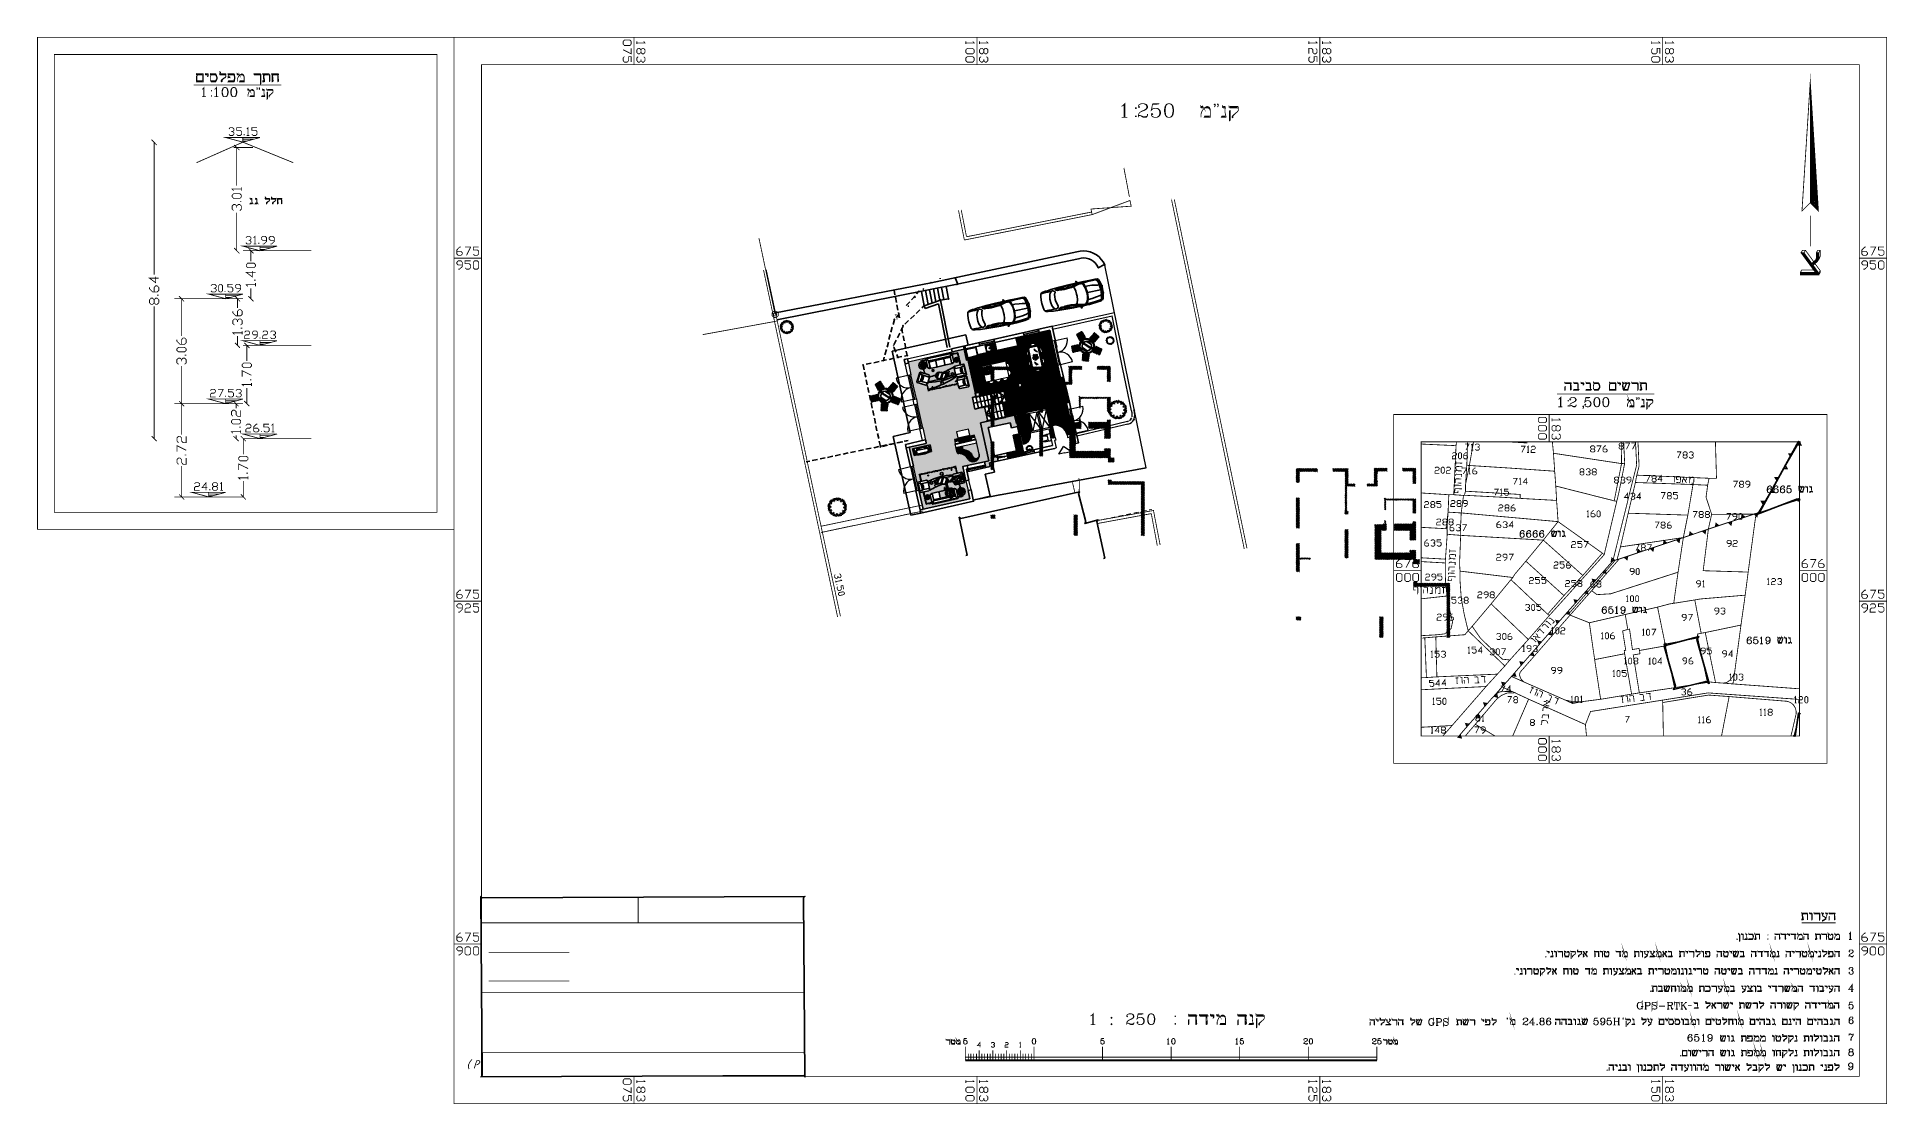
# Model space of a CAD drawing. Extents: x -6935 to 6681, y -4073 to 3778.
import ezdxf

# ---------------------------------------------------------------- set-up
doc = ezdxf.new("R2010")
doc.units = 0
doc.header["$MEASUREMENT"] = 0
doc.linetypes.add('ACAD_ISO03W100', pattern=[30, 12, -18])
for name, color, linetype in [('3', 3, 'Continuous'), ('6', 7, 'Continuous'), ('8', 8, 'Continuous'), ('F', 7, 'Continuous'), ('FUR', 135, 'Continuous'), ('G', 4, 'Continuous'), ('Hidden', 5, 'Continuous'), ('LAST', 4, 'Continuous'), ('LAYER2', 132, 'Continuous'), ('O', 4, 'Continuous'), ('PUR', 4, 'Continuous'), ('¼ò¾ß', 4, 'Continuous'), ('家具', 7, 'Continuous'), ('平面布置', 7, 'Continuous')]:
    doc.layers.add(name, color=color, linetype=linetype)
doc.layers.add('blue', color=160, linetype='Continuous', lineweight=0)
doc.layers.add('new', color=1, linetype='Continuous', lineweight=0)

# ---------------------------------------------------------------- blocks, each defined once
blk = doc.blocks.new('toilete')
at = {"linetype": 'Continuous'}
for p, q in [((25, 0), (-25, 0)), ((23, -22), (-23, -22)), ((-12, -24), (12, -24))]:
    blk.add_line(p, q, dxfattribs=at)
blk.add_lwpolyline([(23, -22), (25, -17), (25, -11), (25, -6), (25, 0)])
for start, end in [(170.5377, 187.7399), (187.7399, 195.822)]:
    blk.add_arc((26, -8), 51.5, start, end, dxfattribs=at)
for centre, radius, start, end in [((177, -8), 203, 181.2224, 197.2477), ((50, -49), 66.9, 157.3737, 194.7786), ((1, -62), 18.2, 197.2477, 249.5476), ((3, -62), 18.1, 194.7786, 226.8543), ((0, -64), 14.3, 226.8543, 313.1457), ((0, -66), 14.3, 249.5476, 290.4524), ((-1, -62), 18.2, 290.4524, 342.7523), ((-3, -62), 18.1, 313.1457, 345.2214), ((-50, -49), 66.9, 345.2214, 22.6263), ((-177, -8), 203, 342.7523, 358.7776)]:
    blk.add_arc(centre, radius, start, end)
blk = doc.blocks.new('Sulhan')
at = {"color": 6}
for p, q in [((-0.29, 0.65), (-0.29, 0.25)), ((-0.26, 0.2), (-0.26, 0.7)), ((-0.02, 0.2), (-0.02, 0.67)), ((0.04, 0.2), (0.04, 0.67)), ((0.18, 0.87), (1.58, 0.87)), ((0.18, 0.81), (1.58, 0.81)), ((1.58, 0.06), (0.18, 0.06)), ((1.58, 0), (0.18, 0)), ((0.21, 1.15), (0.71, 1.15)), ((0.66, 1.18), (0.26, 1.18)), ((0.68, 0.72), (0.68, 0.72)), ((0.68, 0.16), (0.68, 0.16)), ((0.99, 1.15), (1.48, 1.15)), ((1.43, 1.18), (1.03, 1.18)), ((1.72, 0.67), (1.72, 0.2)), ((1.78, 0.67), (1.78, 0.2)), ((2.01, 0.2), (2.01, 0.7)), ((2.04, 0.65), (2.04, 0.25)), ((0.21, -0.26), (0.71, -0.26)), ((0.66, -0.3), (0.26, -0.3)), ((0.99, -0.26), (1.48, -0.26)), ((1.43, -0.3), (1.03, -0.3))]:
    blk.add_line(p, q, dxfattribs=at)
at = {"color": 252}
for p, q in [((0.02, 0.2), (0.02, 0.67)), ((0.18, 0.83), (1.58, 0.83)), ((1.58, 0.04), (0.18, 0.04)), ((0.52, 0.68), (0.26, 0.46)), ((0.5, 0.6), (0.34, 0.47)), ((1.46, 0.52), (1.2, 0.3)), ((1.45, 0.43), (1.28, 0.3)), ((1.74, 0.67), (1.74, 0.2))]:
    blk.add_line(p, q, dxfattribs=at)
at = {"color": 252, "linetype": 'ACAD_ISO03W100'}
for p, q in [((0.07, 0.2), (0.07, 0.67)), ((0.18, 0.78), (1.58, 0.78)), ((1.58, 0.09), (0.18, 0.09)), ((1.69, 0.67), (1.69, 0.2))]:
    blk.add_line(p, q, dxfattribs=at)
at = {"color": 6}
for centre, radius, start, end in [((-0.24, 0.65), 0.05, 106.1914, 180), ((-0.24, 0.25), 0.05, 180, 253.8086), ((0.33, 0.45), 0.543, 162.7033, 197.2967), ((0.38, 0.45), 0.543, 162.7033, 197.2967), ((0.18, 0.67), 0.2, 90, 180), ((0.18, 0.2), 0.2, 180, 270), ((0.18, 0.67), 0.14, 90, 180), ((0.18, 0.2), 0.14, 180, 270), ((0.26, 1.13), 0.05, 90, 163.8086), ((0.46, 0.56), 0.543, 72.7033, 107.2967), ((0.46, 0.51), 0.543, 72.7033, 107.2967), ((0.66, 1.13), 0.05, 16.1914, 90), ((1.03, 1.13), 0.05, 90, 163.8086), ((1.24, 0.56), 0.543, 72.7033, 107.2967), ((1.24, 0.51), 0.543, 72.7033, 107.2967), ((1.43, 1.13), 0.05, 16.1914, 90), ((1.58, 0.67), 0.2, 0, 90), ((1.58, 0.67), 0.14, 0, 90), ((1.58, 0.2), 0.14, 270, 0), ((1.58, 0.2), 0.2, 270, 0), ((1.37, 0.45), 0.543, 342.7033, 17.2967), ((1.42, 0.45), 0.543, 342.7033, 17.2967), ((1.99, 0.65), 0.05, 0, 73.8086), ((1.99, 0.25), 0.05, 286.1914, 0), ((0.26, -0.25), 0.05, 196.1914, 270), ((0.46, 0.38), 0.543, 252.7033, 287.2967), ((0.46, 0.32), 0.543, 252.7033, 287.2967), ((0.66, -0.25), 0.05, 270, 343.8086), ((1.03, -0.25), 0.05, 196.1914, 270), ((1.24, 0.38), 0.543, 252.7033, 287.2967), ((1.24, 0.32), 0.543, 252.7033, 287.2967), ((1.43, -0.25), 0.05, 270, 343.8086)]:
    blk.add_arc(centre, radius, start, end, dxfattribs=at)
at = {"color": 252}
for centre, start, end in [((0.18, 0.67), 90, 180), ((0.18, 0.2), 180, 270), ((1.58, 0.67), 0, 90), ((1.58, 0.2), 270, 0)]:
    blk.add_arc(centre, 0.16, start, end, dxfattribs=at)
at = {"color": 252, "linetype": 'ACAD_ISO03W100'}
for centre, start, end in [((0.18, 0.67), 90, 180), ((0.18, 0.2), 180, 270), ((1.58, 0.67), 0, 90), ((1.58, 0.2), 270, 0)]:
    blk.add_arc(centre, 0.11, start, end, dxfattribs=at)
at = {"color": 0, "linetype": 'ByBlock'}
for centre, radius, start, end in [((0.77, 0.3), 0.145, 122.5086, 156.2476), ((0.72, 0.58), 0.233, 249.2105, 270.3514), ((0.7, 0.38), 0.173, 56.1324, 105.6013), ((0.82, 0.63), 0.188, 208.1301, 238.4931), ((0.77, 0.33), 0.147, 52.0447, 133.2473), ((0.75, 0.57), 0.159, 235.7761, 309.5159), ((0.87, 0.28), 0.173, 128.1324, 177.6013), ((0.67, 0.47), 0.188, 280.1301, 310.4932), ((0.94, 0.62), 0.233, 177.2105, 198.3514), ((0.69, 0.49), 0.145, 50.5086, 84.2476), ((0.94, 0.58), 0.159, 163.7761, 237.5159), ((0.72, 0.5), 0.147, 340.0447, 61.2473), ((0.94, 0.33), 0.147, 124.0447, 205.2473), ((0.71, 0.39), 0.159, 307.7761, 21.5159), ((0.96, 0.32), 0.145, 194.5086, 228.2476), ((1.02, 0.54), 0.188, 136.1301, 166.4931), ((0.86, 0.6), 0.147, 268.0447, 349.2473), ((1.01, 0.41), 0.159, 91.7761, 165.5159), ((0.87, 0.29), 0.159, 19.7761, 93.5159), ((1, 0.49), 0.147, 196.0447, 277.2473), ((1.02, 0.41), 0.173, 200.1324, 249.6013), ((0.69, 0.36), 0.233, 321.2105, 342.3514), ((0.74, 0.58), 0.173, 344.1324, 33.6013), ((1.05, 0.42), 0.233, 105.2105, 126.3514), ((0.94, 0.6), 0.173, 272.1324, 321.6013), ((0.78, 0.28), 0.188, 352.1301, 22.4932), ((0.84, 0.62), 0.145, 338.5086, 12.2476), ((0.99, 0.32), 0.188, 64.1301, 94.4931), ((1.01, 0.51), 0.145, 266.5086, 300.2476), ((0.89, 0.26), 0.233, 33.2105, 54.3514)]:
    blk.add_arc(centre, radius, start, end, dxfattribs=at)
at = {"color": 6}
for centre, major_axis, start_param, end_param in [((0.11, 0.45), (0.632, 0), 8.062748, 8.466844), ((0.11, 0.45), (0.632, 0), 4.099527, 4.503623), ((0.46, 0.78), (0, -0.632), 4.099527, 4.56758), ((0.46, 0.78), (0, -0.632), 7.99879, 8.466844), ((1.24, 0.78), (0, -0.632), 4.099527, 4.56758), ((1.24, 0.78), (0, -0.632), 7.99879, 8.466844)]:
    blk.add_ellipse(centre, major_axis=major_axis, ratio=0.345133, start_param=start_param, end_param=end_param, dxfattribs=at)
at = {"color": 6, "extrusion": (0, 0, -1)}
for centre, major_axis, start_param, end_param in [((0.46, 0.1), (0, 0.632), 4.099527, 4.553045), ((0.46, 0.1), (0, 0.632), 1.730141, 2.183659), ((1.24, 0.1), (0, 0.632), 4.099527, 4.553045), ((1.24, 0.1), (0, 0.632), 1.730141, 2.183659), ((1.64, 0.45), (0.632, 0), 4.923784, 5.325251), ((1.64, 0.45), (0.632, 0), 0.957934, 1.359402)]:
    blk.add_ellipse(centre, major_axis=major_axis, ratio=0.345133, start_param=start_param, end_param=end_param, dxfattribs=at)
at = {"color": 6}
for points, knots in [([(-0.02, 0.64), (-0.04, 0.64), (-0.05, 0.64), (-0.09, 0.63), (-0.11, 0.63), (-0.16, 0.62), (-0.18, 0.62), (-0.19, 0.62)], [8.0663515, 8.0663515, 8.0663515, 8.0663515, 8.1227425, 8.1227425, 8.2664644, 8.2664644, 8.3579144, 8.3579144, 8.3579144, 8.3579144]), ([(-0.19, 0.29), (-0.18, 0.29), (-0.16, 0.29), (-0.12, 0.28), (-0.09, 0.28), (-0.05, 0.27), (-0.04, 0.27), (-0.02, 0.27)], [4.2084563, 4.2084563, 4.2084563, 4.2084563, 4.2962292, 4.2962292, 4.433179, 4.433179, 4.5000191, 4.5000191, 4.5000191, 4.5000191]), ([(-0.02, 0.62), (-0.04, 0.62), (-0.05, 0.62), (-0.09, 0.62), (-0.11, 0.62), (-0.14, 0.61)], [8.0663515, 8.0663515, 8.0663515, 8.0663515, 8.1227425, 8.1227425, 8.2598231, 8.2598231, 8.2598231, 8.2598231]), ([(-0.14, 0.3), (-0.11, 0.29), (-0.09, 0.29), (-0.05, 0.28), (-0.04, 0.28), (-0.02, 0.28)], [4.3081151, 4.3081151, 4.3081151, 4.3081151, 4.433179, 4.433179, 4.5000191, 4.5000191, 4.5000191, 4.5000191]), ([(0, 0.78), (0, 0.78), (0, 0.8), (0, 0.82), (-0.03, 0.82), (-0.01, 0.87), (0.01, 0.89), (0.06, 0.9), (0.06, 0.88), (0.06, 0.86), (0.08, 0.86), (0.1, 0.86), (0.1, 0.86)], [25.854151, 25.854151, 25.854151, 25.854151, 52.771329, 71.894905, 86.117928, 121.954734, 172.04851, 202.476174, 216.691855, 230.01003, 254.635643, 269.112988, 269.112988, 269.112988, 269.112988]), ([(0, 0.1), (0, 0.09), (0, 0.08), (0, 0.05), (-0.03, 0.06), (-0.01, 0.01), (0.01, -0.01), (0.06, -0.02), (0.06, 0), (0.06, 0.02), (0.08, 0.02), (0.09, 0.02), (0.1, 0.02)], [28.55667, 28.55667, 28.55667, 28.55667, 52.771329, 71.894905, 86.117928, 121.954734, 172.04851, 202.476174, 216.691855, 230.01003, 254.635643, 263.792895, 263.792895, 263.792895, 263.792895]), ([(0.3, 1.08), (0.3, 1.07), (0.29, 1.05), (0.29, 1.01), (0.28, 0.98), (0.28, 0.93), (0.28, 0.9), (0.27, 0.87)], [4.2084563, 4.2084563, 4.2084563, 4.2084563, 4.2962292, 4.2962292, 4.433179, 4.433179, 4.5651263, 4.5651263, 4.5651263, 4.5651263]), ([(0.3, -0.2), (0.3, -0.18), (0.29, -0.17), (0.29, -0.12), (0.28, -0.1), (0.28, -0.05), (0.28, -0.02), (0.28, 0)], [4.2084563, 4.2084563, 4.2084563, 4.2084563, 4.2962292, 4.2962292, 4.433179, 4.433179, 4.5503345, 4.5503345, 4.5503345, 4.5503345]), ([(0.3, 1.03), (0.3, 1), (0.29, 0.98), (0.29, 0.93), (0.29, 0.9), (0.29, 0.87)], [4.3081151, 4.3081151, 4.3081151, 4.3081151, 4.433179, 4.433179, 4.5651263, 4.5651263, 4.5651263, 4.5651263]), ([(0.3, -0.14), (0.3, -0.12), (0.29, -0.1), (0.29, -0.05), (0.29, -0.02), (0.29, 0)], [4.3081151, 4.3081151, 4.3081151, 4.3081151, 4.433179, 4.433179, 4.5503345, 4.5503345, 4.5503345, 4.5503345]), ([(0.65, 0.87), (0.65, 0.9), (0.64, 0.92), (0.64, 0.98), (0.63, 1), (0.63, 1.05), (0.63, 1.07), (0.62, 1.08)], [8.0012444, 8.0012444, 8.0012444, 8.0012444, 8.1227425, 8.1227425, 8.2664644, 8.2664644, 8.3579144, 8.3579144, 8.3579144, 8.3579144]), ([(0.63, 0.87), (0.63, 0.9), (0.63, 0.92), (0.62, 0.97), (0.62, 1), (0.62, 1.03)], [8.0012444, 8.0012444, 8.0012444, 8.0012444, 8.1227425, 8.1227425, 8.2598231, 8.2598231, 8.2598231, 8.2598231]), ([(0.63, 0), (0.63, -0.02), (0.63, -0.04), (0.62, -0.09), (0.62, -0.12), (0.62, -0.14)], [8.0160361, 8.0160361, 8.0160361, 8.0160361, 8.1227425, 8.1227425, 8.2598231, 8.2598231, 8.2598231, 8.2598231]), ([(0.65, 0), (0.64, -0.02), (0.64, -0.04), (0.64, -0.09), (0.63, -0.12), (0.63, -0.17), (0.63, -0.18), (0.62, -0.2)], [8.0160361, 8.0160361, 8.0160361, 8.0160361, 8.1227425, 8.1227425, 8.2664644, 8.2664644, 8.3579144, 8.3579144, 8.3579144, 8.3579144]), ([(1.07, 1.08), (1.07, 1.07), (1.07, 1.05), (1.06, 1.01), (1.06, 0.98), (1.05, 0.93), (1.05, 0.9), (1.05, 0.87)], [4.2084563, 4.2084563, 4.2084563, 4.2084563, 4.2962292, 4.2962292, 4.433179, 4.433179, 4.5651263, 4.5651263, 4.5651263, 4.5651263]), ([(1.07, -0.2), (1.07, -0.18), (1.07, -0.17), (1.06, -0.12), (1.06, -0.1), (1.05, -0.05), (1.05, -0.02), (1.05, 0)], [4.2084563, 4.2084563, 4.2084563, 4.2084563, 4.2962292, 4.2962292, 4.433179, 4.433179, 4.5503345, 4.5503345, 4.5503345, 4.5503345]), ([(1.08, 1.03), (1.07, 1), (1.07, 0.98), (1.06, 0.93), (1.06, 0.9), (1.06, 0.87)], [4.3081151, 4.3081151, 4.3081151, 4.3081151, 4.433179, 4.433179, 4.5651263, 4.5651263, 4.5651263, 4.5651263]), ([(1.08, -0.14), (1.07, -0.12), (1.07, -0.1), (1.06, -0.05), (1.06, -0.02), (1.06, 0)], [4.3081151, 4.3081151, 4.3081151, 4.3081151, 4.433179, 4.433179, 4.5503345, 4.5503345, 4.5503345, 4.5503345]), ([(1.41, 0.87), (1.41, 0.9), (1.4, 0.92), (1.4, 0.97), (1.4, 1), (1.39, 1.03)], [8.0012444, 8.0012444, 8.0012444, 8.0012444, 8.1227425, 8.1227425, 8.2598231, 8.2598231, 8.2598231, 8.2598231]), ([(1.41, 0), (1.41, -0.02), (1.4, -0.04), (1.4, -0.09), (1.4, -0.12), (1.39, -0.14)], [8.0160361, 8.0160361, 8.0160361, 8.0160361, 8.1227425, 8.1227425, 8.2598231, 8.2598231, 8.2598231, 8.2598231]), ([(1.42, 0.87), (1.42, 0.9), (1.42, 0.92), (1.41, 0.98), (1.41, 1), (1.4, 1.05), (1.4, 1.07), (1.4, 1.08)], [8.0012444, 8.0012444, 8.0012444, 8.0012444, 8.1227425, 8.1227425, 8.2664644, 8.2664644, 8.3579144, 8.3579144, 8.3579144, 8.3579144]), ([(1.42, 0), (1.42, -0.02), (1.42, -0.04), (1.41, -0.09), (1.41, -0.12), (1.4, -0.17), (1.4, -0.18), (1.4, -0.2)], [8.0160361, 8.0160361, 8.0160361, 8.0160361, 8.1227425, 8.1227425, 8.2664644, 8.2664644, 8.3579144, 8.3579144, 8.3579144, 8.3579144]), ([(1.75, 0.78), (1.75, 0.79), (1.75, 0.8), (1.76, 0.82), (1.79, 0.82), (1.76, 0.87), (1.74, 0.89), (1.7, 0.9), (1.69, 0.88), (1.69, 0.86), (1.67, 0.86), (1.65, 0.86), (1.65, 0.86)], [26.596612, 26.596612, 26.596612, 26.596612, 52.771329, 71.894905, 86.117928, 121.954734, 172.04851, 202.476174, 216.691855, 230.01003, 254.635643, 268.767944, 268.767944, 268.767944, 268.767944]), ([(1.75, 0.1), (1.75, 0.09), (1.75, 0.08), (1.76, 0.05), (1.79, 0.06), (1.76, 0.01), (1.74, -0.01), (1.7, -0.02), (1.69, 0), (1.69, 0.02), (1.67, 0.02), (1.66, 0.02), (1.66, 0.02)], [29.290825, 29.290825, 29.290825, 29.290825, 52.771329, 71.894905, 86.117928, 121.954734, 172.04851, 202.476174, 216.691855, 230.01003, 254.635643, 263.419397, 263.419397, 263.419397, 263.419397]), ([(1.78, 0.64), (1.79, 0.64), (1.8, 0.64), (1.84, 0.63), (1.87, 0.63), (1.91, 0.62), (1.93, 0.62), (1.94, 0.62)], [8.0690291, 8.0690291, 8.0690291, 8.0690291, 8.1227425, 8.1227425, 8.2664644, 8.2664644, 8.3579144, 8.3579144, 8.3579144, 8.3579144]), ([(1.78, 0.62), (1.79, 0.62), (1.8, 0.62), (1.84, 0.62), (1.86, 0.62), (1.89, 0.61)], [8.0690291, 8.0690291, 8.0690291, 8.0690291, 8.1227425, 8.1227425, 8.2598231, 8.2598231, 8.2598231, 8.2598231]), ([(1.89, 0.3), (1.86, 0.29), (1.84, 0.29), (1.8, 0.28), (1.79, 0.28), (1.78, 0.28)], [4.3081151, 4.3081151, 4.3081151, 4.3081151, 4.433179, 4.433179, 4.4973415, 4.4973415, 4.4973415, 4.4973415]), ([(1.94, 0.29), (1.93, 0.29), (1.91, 0.29), (1.87, 0.28), (1.84, 0.28), (1.8, 0.27), (1.79, 0.27), (1.78, 0.27)], [4.2084563, 4.2084563, 4.2084563, 4.2084563, 4.2962292, 4.2962292, 4.433179, 4.433179, 4.4973415, 4.4973415, 4.4973415, 4.4973415])]:
    blk.add_open_spline(points, degree=3, knots=knots, dxfattribs=at)
blk = doc.blocks.new('sulhan1')
for p in [(-0.66, 0.68), (-0.64, 0.61), (-0.61, 0.69), (-0.6, 0.75), (-0.59, 0.77), (-0.57, 0.6), (-0.55, 0.7), (-0.54, 0.51), (-0.53, 0.8), (-0.52, 0.77), (-0.52, 0.72), (-0.5, 0.74), (-0.5, 0.55), (-0.48, 0.82), (-0.48, 0.67), (-0.48, 0.67), (-0.48, 0.59), (-0.47, 0.6), (-0.46, 0.68), (-0.45, 0.82), (-0.45, 0.76), (-0.44, 0.52), (-0.43, 0.84), (-0.43, 0.54), (-0.41, 0.47), (-0.35, 0.85), (-0.35, 0.6), (-0.35, 0.59), (-0.34, 0.79), (-0.32, 0.54), (-0.31, 0.6), (0.33, 0.67), (0.33, 0.53), (0.37, 0.58), (0.38, 0.64), (0.4, 0.8), (0.4, 0.57), (0.41, 0.73), (0.42, 0.64), (0.43, 0.47), (0.44, 0.63), (0.45, 0.84), (0.47, 0.52), (0.47, 0.52), (0.48, 0.79), (0.49, 0.49), (0.5, 0.67), (0.5, 0.67), (0.51, 0.74), (0.52, 0.65), (0.54, 0.8), (0.54, 0.72), (0.56, 0.8), (0.56, 0.71), (0.59, 0.74), (0.6, 0.66), (0.61, 0.75), (0.65, 0.71), (0.66, 0.68), (0.66, 0.57), (0.68, 0.67), (0.71, 0.59), (-0.93, -0.17), (-0.93, -0.22), (-0.93, -0.27), (-0.92, -0.08), (-0.92, -0.19), (-0.92, -0.34), (-0.9, -0.27), (-0.9, -0.35), (-0.87, -0.2), (-0.86, -0.1), (-0.86, -0.26), (-0.85, -0.29), (-0.85, -0.38), (-0.85, -0.43), (-0.84, -0.32), (-0.79, -0.24), (-0.78, -0.27), (-0.78, -0.27), (-0.78, -0.43), (-0.75, -0.37), (-0.72, -0.27), (-0.71, -0.29), (-0.68, -0.16), (-0.67, -0.13), (-0.67, -0.17), (-0.67, -0.32), (-0.65, -0.25), (-0.65, -0.37), (-0.63, -0.28), (-0.61, -0.15), (-0.57, -0.26), (-0.21, -0.91), (-0.18, -0.86), (-0.13, -0.95), (-0.11, -0.95), (-0.09, -0.69), (-0.08, -0.9), (-0.08, -0.97), (-0.06, -0.71), (-0.05, -0.65), (-0.05, -0.7), (-0.03, -0.98), (-0.02, -0.84), (-0.02, -0.91), (-0.02, -0.95), (0.01, -0.84), (0.01, -0.84), (0.01, -0.91), (0.03, -0.78), (0.04, -0.71), (0.04, -0.91), (0.04, -0.99), (0.05, -0.78), (0.06, -0.98), (0.07, -0.64), (0.07, -0.7), (0.09, -0.75), (0.1, -0.94), (0.12, -0.84), (0.15, -0.75), (0.15, -0.96), (0.17, -0.89), (0.6, -0.26), (0.62, -0.15), (0.63, -0.31), (0.65, -0.28), (0.66, -0.29), (0.68, -0.17), (0.68, -0.2), (0.74, -0.16), (0.75, -0.1), (0.75, -0.2), (0.75, -0.22), (0.76, -0.45), (0.79, -0.29), (0.8, -0.27), (0.8, -0.27), (0.8, -0.49), (0.83, -0.16), (0.83, -0.36), (0.86, -0.31), (0.86, -0.43), (0.87, -0.29), (0.87, -0.41), (0.88, -0.26), (0.89, -0.13), (0.89, -0.39), (0.9, -0.33), (0.92, -0.21), (0.92, -0.35), (0.94, -0.26), (0.95, -0.17), (0.95, -0.28)]:
    blk.add_point(p)
at = {"layer": 'F'}
for p, q in [((-1, -0.12), (-0.64, 0.02)), ((-0.8, 0.72), (-0.81, 0.73)), ((-0.8, 0.76), (-0.47, 1)), ((-0.8, 0.72), (-0.74, 0.67)), ((-0.77, 0.72), (-0.44, 0.96)), ((-0.74, 0.67), (-0.41, 0.92)), ((-0.74, 0.67), (-0.53, 0.35)), ((-0.44, 0.99), (-0.44, 0.99)), ((-0.44, 0.99), (-0.41, 0.92)), ((-0.41, 0.92), (-0.17, 0.62)), ((0.42, 0.92), (0.19, 0.62)), ((0.45, 0.99), (0.42, 0.92)), ((0.42, 0.92), (0.76, 0.67)), ((0.45, 0.99), (0.46, 0.99)), ((0.46, 0.96), (0.79, 0.72)), ((0.49, 1), (0.82, 0.76)), ((0.76, 0.67), (0.55, 0.36)), ((1.02, -0.12), (0.66, 0.02)), ((0.82, 0.72), (0.76, 0.67)), ((0.82, 0.73), (0.82, 0.72)), ((-0.97, -0.54), (-1.1, -0.15)), ((-1.08, -0.13), (-1.07, -0.12)), ((-1.07, -0.12), (-1, -0.12)), ((-0.92, -0.53), (-1.05, -0.14)), ((-0.87, -0.51), (-1, -0.12)), ((-0.93, -0.55), (-0.94, -0.55)), ((-0.93, -0.55), (-0.87, -0.51)), ((-0.87, -0.51), (-0.5, -0.41)), ((-0.2, -1), (-0.22, -0.62)), ((-0.22, -1.07), (-0.2, -1)), ((-0.22, -1.08), (-0.22, -1.07)), ((0.22, -1), (-0.2, -1)), ((0.21, -1.05), (-0.2, -1.05)), ((0.21, -1.1), (-0.2, -1.1)), ((0.22, -1), (0.23, -0.62)), ((0.23, -1.07), (0.22, -1)), ((0.23, -1.07), (0.23, -1.08)), ((0.89, -0.51), (0.52, -0.41)), ((1.02, -0.12), (0.89, -0.51)), ((0.95, -0.55), (0.89, -0.51)), ((1.07, -0.14), (0.94, -0.53)), ((0.96, -0.55), (0.95, -0.55)), ((1.11, -0.15), (0.99, -0.54)), ((1.09, -0.12), (1.02, -0.12)), ((1.09, -0.12), (1.1, -0.13))]:
    blk.add_line(p, q, dxfattribs=at)
blk.add_circle((0.01, -0.01), 0.55, dxfattribs=at)
for centre, radius, start, end in [((-0.79, 0.74), 0.02, 126, 216), ((-0.78, 0.73), 0.02, 216, 306), ((-0.64, 0), 0.02, 28.6928, 110.5448), ((-1.61, -0.54), 1.13, 7.5839, 28.6928), ((-0.52, 0.37), 0.02, 213.4552, 295.5839), ((-1, 1.37), 1.13, 295.5839, 316.6928), ((-0.46, 0.98), 0.02, 36, 126), ((-0.45, 0.97), 0.02, 306, 36), ((-0.19, 0.61), 0.02, 316.6928, 38.5448), ((0.2, 0.61), 0.02, 141.4552, 223.5839), ((1.01, 1.37), 1.13, 223.5839, 244.6928), ((0.47, 0.97), 0.02, 144, 234), ((0.47, 0.98), 0.02, 54, 144), ((1.63, -0.53), 1.13, 151.5839, 172.6928), ((0.53, 0.37), 0.02, 244.6928, 326.5448), ((0.65, 0), 0.02, 69.4552, 151.5839), ((0.8, 0.73), 0.02, 234, 324), ((0.81, 0.74), 0.02, 324, 54), ((-1.08, -0.15), 0.02, 108, 198), ((-1.07, -0.14), 0.02, 18, 108), ((-0.95, -0.54), 0.02, 198, 288), ((-0.94, -0.53), 0.02, 288, 18), ((-0.51, -0.39), 0.02, 285.4552, 7.5839), ((-0.2, -0.62), 0.02, 100.6928, 182.5448), ((-0.2, -1.07), 0.02, 90, 180), ((-0.2, -1.08), 0.02, 180, 270), ((0.01, -1.72), 1.13, 79.5839, 100.6928), ((0.21, -1.07), 0.02, 0, 90), ((0.21, -1.08), 0.02, 270, 0), ((0.21, -0.62), 0.02, 357.4552, 79.5839), ((0.53, -0.39), 0.02, 172.6928, 254.5448), ((0.96, -0.53), 0.02, 162, 252), ((0.97, -0.54), 0.02, 252, 342), ((1.08, -0.14), 0.02, 72, 162), ((1.09, -0.15), 0.02, 342, 72)]:
    blk.add_arc(centre, radius, start, end, dxfattribs=at)
for p in [(-0.75, 0.7), (-0.69, 0.67), (-0.67, 0.63), (-0.66, 0.64), (-0.65, 0.69), (-0.64, 0.6), (-0.62, 0.53), (-0.61, 0.7), (-0.6, 0.64), (-0.57, 0.49), (-0.54, 0.65), (-0.51, 0.79), (-0.51, 0.45), (-0.51, 0.41), (-0.5, 0.52), (-0.47, 0.81), (-0.47, 0.43), (-0.44, 0.87), (-0.41, 0.83), (-0.41, 0.73), (-0.4, 0.67), (-0.38, 0.78), (-0.36, 0.72), (-0.29, 0.7), (-0.27, 0.61), (0.24, 0.61), (0.28, 0.58), (0.29, 0.63), (0.3, 0.69), (0.33, 0.75), (0.35, 0.64), (0.39, 0.79), (0.4, 0.84), (0.42, 0.82), (0.43, 0.77), (0.44, 0.87), (0.45, 0.93), (0.46, 0.84), (0.47, 0.72), (0.49, 0.8), (0.51, 0.44), (0.53, 0.59), (0.59, 0.61), (0.59, 0.56), (0.59, 0.49), (0.61, 0.73), (0.64, 0.7), (0.64, 0.6), (0.68, 0.65), (0.7, 0.69), (-0.96, -0.16), (-0.92, -0.15), (-0.92, -0.21), (-0.92, -0.26), (-0.9, -0.51), (-0.86, -0.13), (-0.86, -0.38), (-0.86, -0.42), (-0.85, -0.46), (-0.82, -0.17), (-0.81, -0.44), (-0.81, -0.46), (-0.8, -0.13), (-0.79, -0.32), (-0.79, -0.39), (-0.77, -0.18), (-0.77, -0.43), (-0.75, -0.07), (-0.7, -0.44), (-0.67, -0.08), (-0.65, -0.33), (-0.64, -0.4), (-0.59, -0.36), (-0.56, -0.33), (-0.55, -0.38), (-0.17, -0.75), (-0.15, -0.94), (-0.14, -0.87), (-0.14, -0.98), (-0.13, -0.67), (-0.12, -0.81), (-0.09, -0.85), (-0.09, -0.95), (-0.06, -0.8), (-0.04, -0.96), (0.06, -0.87), (0.1, -0.95), (0.11, -0.73), (0.12, -0.89), (0.14, -0.65), (0.14, -0.96), (0.16, -0.69), (0.16, -0.92), (0.17, -0.88), (0.17, -0.97), (0.18, -0.75), (0.19, -0.65), (0.19, -0.92), (0.2, -0.82), (0.2, -1.03), (0.59, -0.35), (0.65, -0.08), (0.66, -0.41), (0.67, -0.04), (0.7, -0.08), (0.73, -0.13), (0.73, -0.38), (0.74, -0.32), (0.77, -0.07), (0.78, -0.36), (0.78, -0.42), (0.83, -0.08), (0.84, -0.22), (0.84, -0.44), (0.87, -0.39), (0.88, -0.17), (0.89, -0.12), (0.89, -0.45), (0.9, -0.35), (0.93, -0.12), (0.93, -0.14), (0.93, -0.21), (0.95, -0.18), (0.97, -0.15), (1.04, -0.14)]:
    blk.add_point(p, dxfattribs=at)
at = {"layer": 'G'}
for p, q in [((-0.53, 0.09), (-0.09, 0.53)), ((-0.46, 0.29), (-0.29, 0.46)), ((-0.34, 0.02), (-0.02, 0.34)), ((-0.27, -0.21), (0.21, 0.27)), ((-0.24, -0.24), (0.24, 0.24)), ((-0.02, -0.56), (0.56, 0.02)), ((0.16, 0.31), (0.31, 0.45)), ((0.23, 0.26), (0.37, 0.4)), ((-0.45, -0.31), (-0.31, -0.16)), ((-0.4, -0.37), (-0.26, -0.23)), ((0.05, -0.35), (0.35, -0.05)), ((0.08, -0.35), (0.35, -0.08)), ((0.2, -0.52), (0.52, -0.2))]:
    blk.add_line(p, q, dxfattribs=at)
for radius in [0.345, 0.35]:
    blk.add_circle((0.01, -0.01), radius, dxfattribs=at)
at = {"layer": 'O'}
blk.add_circle((0.01, -0.01), 0.515, dxfattribs=at)
blk = doc.blocks.new('kior')
at = {"layer": 'LAYER2', "color": 5}
for p, q in [((-0.15, 0.28), (-0.01, 0.28)), ((0.02, 0.28), (0.15, 0.28))]:
    blk.add_line(p, q, dxfattribs=at)
for centre, radius, start, end in [((-0.15, 0.23), 0.05, 90, 180), ((0, 0.23), 0.2, 180, 0), ((0.15, 0.23), 0.05, 0, 90)]:
    blk.add_arc(centre, radius, start, end, dxfattribs=at)
at = {"layer": '家具', "color": 5}
for p, q in [((-0.15, 0.31), (-0.01, 0.31)), ((0.02, 0.31), (0.15, 0.31))]:
    blk.add_line(p, q, dxfattribs=at)
for centre, radius, start, end in [((-0.15, 0.23), 0.08, 90, 180), ((0, 0.23), 0.23, 180, 0), ((0.15, 0.23), 0.08, 0, 90)]:
    blk.add_arc(centre, radius, start, end, dxfattribs=at)
for centre, major_axis, ratio, start_param, end_param in [((0, 0.34), (-0.0456, 0), 0.503122, 2.013147, 7.555401), ((0, 0.3), (0, -0.0676), 0.25596, 4.408868, 8.176048)]:
    blk.add_ellipse(centre, major_axis=major_axis, ratio=ratio, start_param=start_param, end_param=end_param, dxfattribs=at)
blk = doc.blocks.new('tv')
at = {"layer": 'FUR'}
for p, q in [((-0.66, -0.5), (-0.66, 0)), ((-0.55, -0.5), (-0.55, 0)), ((0.66, -0.5), (0.66, 0))]:
    blk.add_line(p, q, dxfattribs=at)
at = {"layer": 'FUR', "color": 4}
for p, q in [((-0.45, -0.2), (-0.54, -0.28)), ((-0.54, -0.28), (-0.54, -0.45)), ((-0.45, -0.47), (-0.54, -0.45)), ((-0.45, -0.2), (0.42, -0.2)), ((-0.45, -0.2), (-0.45, -0.47)), ((-0.45, -0.47), (0.42, -0.47)), ((-0.43, -0.2), (-0.38, -0.06)), ((0.4, -0.2), (0.36, -0.06)), ((0.42, -0.2), (0.51, -0.28)), ((0.42, -0.2), (0.42, -0.47)), ((0.42, -0.47), (0.51, -0.45)), ((0.51, -0.28), (0.51, -0.45))]:
    blk.add_line(p, q, dxfattribs=at)
at = {"layer": 'FUR'}
blk.add_arc((0, 1.5), 2.07, 254.7348, 285.2652, dxfattribs=at)
at = {"layer": 'FUR', "color": 4}
for centre, radius, start, end in [((-0.01, 5.29), 5.78, 265.6708, 274.3292), ((-0.01, -0.59), 0.533, 48.5217, 131.4783)]:
    blk.add_arc(centre, radius, start, end, dxfattribs=at)
at = {"layer": 'LAST', "color": 4}
blk.add_line((0.66, 0), (-0.66, 0), dxfattribs=at)
at = {"layer": 'PUR'}
blk.add_line((-0.38, -0.06), (0.36, -0.06), dxfattribs=at)
at = {"layer": '¼ò¾ß'}
for p, q in [((0.55, -0.5), (0.55, 0)), ((-0.66, -0.5), (-0.55, -0.5)), ((0.66, -0.5), (0.55, -0.5))]:
    blk.add_line(p, q, dxfattribs=at)
blk = doc.blocks.new('salon1')
at = {"color": 253}
blk.add_line((-0.77, 3.42), (-0.67, 3.42), dxfattribs=at)
at = {"layer": '3', "color": 7}
for p, q in [((0.81, 2.32), (0.81, 2.84)), ((0.85, 2.88), (0.85, 2.91)), ((0.85, 2.88), (0.85, 2.82)), ((0.85, 2.88), (0.85, 2.88)), ((1.55, 2.95), (0.9, 2.95)), ((1.38, 2.78), (0.9, 2.78)), ((1.29, 1.67), (1.29, 2.78)), ((1.38, 1.67), (1.38, 2.8)), ((1.52, 2.84), (1.41, 2.84)), ((1.55, 1.14), (1.55, 2.8)), ((1.59, 1.03), (1.59, 2.91)), ((0.81, 2.22), (0.81, 1.72)), ((0.81, 1.62), (0.81, 1.1)), ((1, 2.27), (0.86, 2.27)), ((1, 1.67), (0.86, 1.67)), ((1.38, 2.27), (1, 2.27)), ((1.38, 1.67), (1, 1.67)), ((1.29, 1.67), (1.29, 1.16)), ((1.38, 1.67), (1.38, 1.14)), ((0, 0), (-0.32, 0.57)), ((-0.3, 0.63), (-0.23, 0.67)), ((-0.26, 0.66), (-0.28, 0.64)), ((-0.26, 0.65), (-0.24, 0.71)), ((-0.24, 0.71), (0.2, 0.96)), ((0.06, 0.24), (-0.17, 0.65)), ((0.08, 0.09), (0.03, 0.18)), ((0.68, 0.33), (0.06, -0.02)), ((0.56, 0.31), (0.14, 0.08)), ((0.27, 0.95), (0.2, 0.96)), ((0.47, 0.46), (0.23, 0.88)), ((0.25, 0.94), (0.32, 0.98)), ((0.38, 0.96), (0.7, 0.39)), ((0.57, 0.37), (0.52, 0.46)), ((0.85, 1.06), (0.85, 1.12)), ((0.85, 1.06), (0.85, 1.06)), ((0.85, 1.06), (0.85, 1.03)), ((1.38, 1.16), (0.9, 1.16)), ((1.55, 0.99), (0.9, 0.99)), ((1.14, 0.67), (0.96, 0.67)), ((1.07, 0.66), (0.98, 0.64)), ((1.07, 0.64), (0.99, 0.6)), ((1.08, 0.71), (1.01, 0.77)), ((1.08, 0.63), (1.01, 0.57)), ((1.09, 0.72), (1.03, 0.79)), ((1.09, 0.62), (1.03, 0.55)), ((1.1, 0.73), (1.06, 0.81)), ((1.1, 0.61), (1.06, 0.53)), ((1.12, 0.74), (1.09, 0.83)), ((1.12, 0.6), (1.09, 0.51)), ((1.13, 0.74), (1.12, 0.83)), ((1.12, 0.74), (1.13, 0.74)), ((1.14, 0.67), (1.14, 0.85)), ((1.14, 0.67), (1.14, 0.49)), ((1.14, 0.67), (1.32, 0.67)), ((1.15, 0.74), (1.16, 0.83)), ((1.16, 0.74), (1.19, 0.83)), ((1.18, 0.73), (1.22, 0.81)), ((1.18, 0.61), (1.22, 0.53)), ((1.19, 0.72), (1.25, 0.79)), ((1.19, 0.62), (1.25, 0.55)), ((1.2, 0.71), (1.27, 0.77)), ((1.2, 0.63), (1.27, 0.57)), ((1.21, 0.7), (1.29, 0.74)), ((1.21, 0.66), (1.21, 0.65)), ((1.52, 1.11), (1.41, 1.11))]:
    blk.add_line(p, q, dxfattribs=at)
for centre, radius in [((1.15, 0.65), 0.283), ((1.14, 0.67), 0.165), ((1.14, 0.67), 0.0672), ((1.14, 0.67), 0.0728)]:
    blk.add_circle(centre, radius, dxfattribs=at)
for centre, radius, start, end in [((0.85, 2.84), 0.034, 90.0228, 180.0228), ((0.9, 2.91), 0.0425, 90.0228, 180.0228), ((0.9, 2.82), 0.0425, 180.0228, 270.0228), ((2.06, 2.58), 0.73, 168.4967, 175.1945), ((1.64, 2.67), 0.306, 158.0125, 168.4967), ((1.41, 2.8), 0.034, 90.0228, 180.0228), ((1.52, 2.8), 0.0352, 357.8872, 89.238), ((1.55, 2.91), 0.0425, 0.0228, 90.0228), ((0.71, 1.91), 0.853, 166.4562, 180), ((0.71, 1.91), 0.853, 180, 193.5438), ((0.71, 1.91), 0.837, 166.4562, 180), ((0.71, 1.91), 0.837, 180, 193.5438), ((0.43, 1.98), 0.567, 149.8198, 166.4562), ((0.43, 1.85), 0.567, 193.5438, 210.1802), ((0.43, 1.98), 0.551, 149.8198, 166.4562), ((0.43, 1.85), 0.551, 193.5438, 210.1802), ((0.25, 2.08), 0.364, 125.4606, 149.8198), ((0.25, 1.75), 0.364, 210.1802, 234.5394), ((0.25, 2.08), 0.348, 125.4606, 149.8198), ((0.25, 1.75), 0.348, 210.1802, 234.5394), ((0.14, 2.24), 0.175, 90, 125.4606), ((0.14, 1.59), 0.175, 234.5394, 270), ((0.14, 2.24), 0.159, 89.6966, 125.4606), ((0.14, 1.59), 0.159, 234.5394, 269.7981), ((0.15, 2.31), 0.104, 36.7801, 96.0749), ((0.15, 2.31), 0.0888, 36.6107, 96.6001), ((0.12, 1.74), 0.312, 274.2656, 292.949), ((0.12, 1.74), 0.328, 274.1606, 293.0121), ((0.11, 2.27), 0.144, 355.1564, 38.8448), ((0.11, 2.27), 0.159, 354.5527, 38.737), ((0.63, 2.15), 0.395, 163.2926, 194.9117), ((0.14, 1.66), 0.228, 295.6119, 332.6508), ((0.63, 2.15), 0.379, 163.0568, 194.739), ((1.8, 2.71), 1.69, 203.368, 210.2008), ((0.14, 1.66), 0.244, 295.5264, 332.8491), ((1.8, 2.71), 1.67, 203.4078, 210.2238), ((0.04, 1.72), 0.332, 358.911, 25.2036), ((-0.07, 1.72), 0.447, 338.8014, 359.717), ((0.04, 1.72), 0.348, 358.9292, 25.3173), ((-0.07, 1.72), 0.462, 338.6984, 359.7035), ((0.86, 2.32), 0.051, 180.0228, 270.0228), ((0.86, 2.22), 0.051, 89.9772, 179.9772), ((0.86, 1.72), 0.0511, 179.8377, 269.9905), ((0.86, 1.62), 0.051, 89.9772, 179.9772), ((2.73, 2.53), 1.4, 175.1945, 180.0228), ((2.73, 2.53), 1.4, 180.0228, 184.8511), ((3.59, 1.96), 2.27, 175.6079, 179.6752), ((3.59, 1.98), 2.27, 180.3248, 184.3921), ((2.73, 1.41), 1.4, 175.1489, 179.9772), ((2.73, 1.41), 1.4, 179.9772, 184.8055), ((2.06, 2.47), 0.73, 184.8511, 191.549), ((2.06, 2.07), 0.73, 168.451, 175.1489), ((2.06, 1.87), 0.73, 184.8511, 191.549), ((2.06, 1.47), 0.73, 168.451, 175.1489), ((1.64, 2.38), 0.306, 191.549, 202.4094), ((1.64, 2.15), 0.306, 157.5906, 168.451), ((1.64, 1.79), 0.306, 191.549, 202.4094), ((1.64, 1.56), 0.306, 157.5906, 168.451), ((1.64, 2.16), 0.306, 157.6363, 158.2001), ((1.64, 1.79), 0.306, 201.7999, 202.3637), ((-0.28, 0.59), 0.0425, 119.1745, 209.1745), ((-0.21, 0.63), 0.0425, 29.1745, 119.1745), ((0.04, 0.02), 0.0425, 209.1745, 299.1745), ((0.29, 0.01), 0.325, 129.689, 144.0156), ((0.05, 0.19), 0.017, 144.0156, 209.1745), ((0.12, 0.11), 0.0425, 209.1745, 299.1745), ((0.59, -0.35), 0.785, 123.5707, 129.689), ((0.99, -0.96), 1.52, 119.1745, 123.5707), ((0.27, 0.9), 0.0425, 119.1745, 209.1745), ((0.99, -0.96), 1.52, 114.7783, 119.1745), ((0.34, 0.94), 0.0425, 29.1745, 119.1745), ((0.69, -0.29), 0.785, 108.6599, 114.7783), ((0.54, 0.14), 0.325, 95.4599, 108.6599), ((0.51, 0.45), 0.017, 29.1745, 95.4599), ((0.54, 0.35), 0.0425, 299.1745, 29.1745), ((0.66, 0.37), 0.0425, 299.1745, 29.1745), ((0.85, 1.1), 0.034, 179.9772, 269.9772), ((0.9, 1.12), 0.0425, 89.9772, 179.9772), ((0.9, 1.03), 0.0425, 179.9772, 269.9772), ((2.06, 1.36), 0.73, 184.8055, 191.5033), ((1.64, 1.27), 0.306, 191.5033, 201.9875), ((1.41, 1.14), 0.034, 179.9772, 269.9772), ((1.52, 1.14), 0.0352, 270.762, 2.1128), ((1.55, 1.03), 0.0429, 270.2118, 1.5543)]:
    blk.add_arc(centre, radius, start, end, dxfattribs=at)
at = {"layer": '平面布置', "color": 7}
for p, q in [((-1.12, 3.62), (-1.12, 2.97)), ((-0.36, 3.66), (-1.07, 3.66)), ((-1.07, 2.92), (-0.99, 2.92)), ((-1.03, 2.93), (-0.97, 2.88)), ((-1, 3.58), (-1, 3.48)), ((-0.97, 2.88), (-0.47, 2.88)), ((-0.48, 3.62), (-0.96, 3.62)), ((-0.95, 3.45), (-0.95, 2.97)), ((-0.49, 3.45), (-0.49, 2.97)), ((-0.42, 2.93), (-0.47, 2.88)), ((-0.44, 3.58), (-0.44, 3.48)), ((-0.44, 2.93), (-0.36, 2.93)), ((-0.32, 2.97), (-0.32, 3.62)), ((-0.23, 3.62), (-0.23, 2.97)), ((0.53, 3.66), (-0.19, 3.66)), ((-0.19, 2.92), (-0.1, 2.92)), ((-0.14, 2.93), (-0.09, 2.88)), ((-0.11, 3.58), (-0.11, 3.48)), ((-0.09, 2.88), (0.42, 2.88)), ((0.41, 3.62), (-0.07, 3.62)), ((-0.06, 3.45), (-0.06, 2.97)), ((0.4, 3.45), (0.4, 2.97)), ((0.47, 2.93), (0.42, 2.88)), ((0.45, 3.58), (0.45, 3.48)), ((0.45, 2.93), (0.53, 2.93)), ((0.57, 2.97), (0.57, 3.62)), ((1.01, 3.18), (0.83, 3.18)), ((0.94, 3.19), (0.85, 3.21)), ((0.94, 3.21), (0.86, 3.24)), ((0.95, 3.22), (0.88, 3.27)), ((0.95, 3.13), (0.88, 3.08)), ((0.96, 3.23), (0.9, 3.3)), ((0.96, 3.12), (0.9, 3.06)), ((0.97, 3.24), (0.93, 3.32)), ((0.97, 3.11), (0.93, 3.03)), ((0.99, 3.25), (0.96, 3.33)), ((0.99, 3.11), (0.96, 3.02)), ((1, 3.11), (0.99, 3.01)), ((1.01, 2.99), (1.01, 3.36)), ((1.01, 3.18), (1.19, 3.18)), ((1.02, 3.11), (1.03, 3.01)), ((1.03, 3.11), (1.06, 3.02)), ((1.05, 3.24), (1.09, 3.32)), ((1.05, 3.11), (1.09, 3.03)), ((1.06, 3.23), (1.12, 3.3)), ((1.06, 3.12), (1.12, 3.06)), ((1.07, 3.22), (1.14, 3.27)), ((1.07, 3.13), (1.14, 3.08)), ((1.08, 3.15), (1.16, 3.11))]:
    blk.add_line(p, q, dxfattribs=at)
at = {"layer": '平面布置', "color": 252}
for p, q in [((-0.79, 2.72), (-0.7, 2.75)), ((-0.78, 2.86), (-0.69, 2.89)), ((-0.78, 2.84), (-0.7, 2.82)), ((-0.78, 2.81), (-0.7, 2.79)), ((-0.78, 2.78), (-0.7, 2.75)), ((-0.71, 2.86, 0.69), (-0.71, 2.76, 0.69)), ((0.57, 3.34), (0.6, 3.42)), ((0.61, 3.34), (0.59, 3.43)), ((0.6, 3.34), (0.63, 3.42)), ((0.61, 3.36), (0.64, 3.36)), ((0.61, 3.36), (0.64, 3.36)), ((0.64, 3.35), (0.62, 3.44)), ((0.65, 3.35), (0.67, 3.43)), ((0.65, 3.36), (0.68, 3.36)), ((0.68, 3.35), (0.7, 3.43)), ((0.69, 3.34), (0.72, 3.41)), ((0.77, 3.36), (0.74, 3.45)), ((0.76, 3.32), (0.74, 3.41)), ((0.75, 3.36), (0.78, 3.36)), ((0.79, 3.34), (0.76, 3.42)), ((0.84, 3.34), (0.82, 3.43)), ((0.82, 3.43), (0.88, 3.37)), ((0.82, 3.36), (0.84, 3.36)), ((0.83, 3.34), (0.85, 3.41)), ((0.87, 3.34), (0.89, 3.41)), ((0.88, 3.38), (0.87, 3.41)), ((0.91, 3.34), (0.88, 3.42)), ((0.9, 3.34), (0.92, 3.41)), ((0.9, 3.35), (0.93, 3.35)), ((0.9, 3.35), (0.93, 3.35)), ((0.93, 3.35), (0.91, 3.44)), ((0.94, 3.35), (0.97, 3.42)), ((0.95, 3.35), (0.97, 3.35)), ((0.97, 3.35), (1, 3.42)), ((0.99, 3.33), (1.01, 3.41)), ((1.06, 3.35), (1.03, 3.44)), ((1.04, 3.35), (1.08, 3.35)), ((1.08, 3.33), (1.06, 3.42)), ((1.13, 3.34), (1.11, 3.42)), ((1.11, 3.35), (1.13, 3.35)), ((1.12, 3.33), (1.15, 3.41)), ((1.14, 3.43), (1.2, 3.37)), ((1.16, 3.34), (1.14, 3.43)), ((1.14, 3.36), (1.16, 3.36)), ((1.15, 3.34), (1.17, 3.41)), ((1.2, 3.38), (1.19, 3.41)), ((1.19, 3.34), (1.21, 3.41)), ((1.22, 3.34), (1.2, 3.42)), ((1.22, 3.34), (1.24, 3.41)), ((1.22, 3.35), (1.25, 3.35)), ((1.22, 3.35), (1.25, 3.35)), ((1.25, 3.35), (1.23, 3.44)), ((1.26, 3.35), (1.29, 3.42)), ((1.26, 3.35), (1.29, 3.35)), ((1.29, 3.35), (1.32, 3.42)), ((1.31, 3.33), (1.33, 3.41)), ((1.38, 3.35), (1.35, 3.44)), ((1.36, 3.35), (1.39, 3.35)), ((1.4, 3.33), (1.38, 3.42)), ((1.42, 3.36), (1.43, 3.4)), ((1.45, 3.34), (1.43, 3.42)), ((1.43, 3.35), (1.45, 3.35)), ((1.43, 3.22), (1.52, 3.25)), ((1.44, 3.33), (1.46, 3.41)), ((1.44, 3.32), (1.46, 3.4)), ((1.45, 3.35), (1.52, 3.33)), ((1.45, 3.32), (1.52, 3.3)), ((1.45, 3.29), (1.52, 3.26)), ((1.45, 3.19), (1.53, 3.22)), ((1.45, 3.17), (1.54, 3.19)), ((1.45, 3.14), (1.54, 3.16)), ((1.45, 3.11), (1.54, 3.13)), ((1.45, 3.08), (1.54, 3.1)), ((1.45, 3.05), (1.53, 3.03)), ((1.45, 3.02), (1.53, 3)), ((1.45, 2.99), (1.53, 2.96)), ((1.47, 3.2), (1.47, 3.11)), ((1.47, 3.08), (1.47, 3.02)), ((1.48, 3.32), (1.5, 3.4)), ((-0.79, 2.7), (-0.71, 2.68)), ((-0.79, 2.67), (-0.71, 2.65)), ((-0.79, 2.64), (-0.71, 2.61)), ((-0.79, 2.11), (-0.7, 2.13)), ((-0.79, 1.61), (-0.7, 1.64)), ((-0.79, 1.59), (-0.71, 1.56)), ((-0.79, 1.56), (-0.71, 1.54)), ((-0.79, 1.52), (-0.71, 1.5)), ((-0.78, 2.36), (-0.69, 2.39)), ((-0.78, 2.34), (-0.71, 2.32)), ((-0.78, 2.31), (-0.71, 2.29)), ((-0.78, 2.28), (-0.71, 2.25)), ((-0.78, 2.24), (-0.7, 2.21)), ((-0.78, 2.21), (-0.7, 2.18)), ((-0.78, 2.17), (-0.7, 2.15)), ((-0.78, 2.08), (-0.69, 2.1)), ((-0.78, 1.75), (-0.69, 1.78)), ((-0.78, 1.73), (-0.7, 1.71)), ((-0.78, 1.7), (-0.7, 1.68)), ((-0.78, 1.66), (-0.7, 1.64)), ((-0.77, 2.51), (-0.68, 2.53)), ((-0.77, 2.48), (-0.69, 2.46)), ((-0.77, 2.45), (-0.69, 2.43)), ((-0.77, 2.42), (-0.69, 2.39)), ((-0.77, 1.99), (-0.68, 2.01)), ((-0.77, 1.96), (-0.68, 1.98)), ((-0.77, 1.94), (-0.69, 1.91)), ((-0.77, 1.91), (-0.69, 1.88)), ((-0.77, 1.87), (-0.69, 1.85)), ((-0.77, 1.39), (-0.68, 1.42)), ((-0.77, 1.37), (-0.69, 1.35)), ((-0.73, 2.71, 1.37), (-0.73, 2.61, 1.37)), ((-0.73, 2.42, 1.37), (-0.73, 2.33, 1.37)), ((-0.72, 2.32, 1.37), (-0.72, 2.23, 1.37)), ((-0.72, 1.88, 1.37), (-0.72, 1.79, 1.37)), ((-0.71, 2.55, 1.37), (-0.71, 2.46, 1.37)), ((-0.71, 1.6, 1.37), (-0.71, 1.51, 1.37)), ((-0.7, 2.1, 1.37), (-0.7, 2.01, 1.37)), ((-0.78, 1.25), (-0.69, 1.28)), ((-0.78, 1.23), (-0.71, 1.21)), ((-0.78, 1.2), (-0.71, 1.18)), ((-0.78, 1.16), (-0.71, 1.14)), ((-0.78, 0.73), (-0.69, 0.75)), ((-0.78, 0.71), (-0.71, 0.68)), ((-0.77, 1.34), (-0.69, 1.32)), ((-0.77, 1.31), (-0.69, 1.28)), ((-0.77, 1.11), (-0.68, 1.13)), ((-0.77, 1.08), (-0.68, 1.1)), ((-0.77, 1.05), (-0.69, 1.03)), ((-0.77, 1.02), (-0.69, 1)), ((-0.77, 0.99), (-0.69, 0.96)), ((-0.77, 0.87), (-0.68, 0.89)), ((-0.77, 0.85), (-0.69, 0.82)), ((-0.77, 0.82), (-0.69, 0.79)), ((-0.77, 0.78), (-0.69, 0.76)), ((-0.73, 0.63), (-0.75, 0.72)), ((-0.72, 1.17, 1.37), (-0.72, 1.08, 1.37)), ((-0.7, 0.63), (-0.72, 0.72)), ((-0.71, 0.63), (-0.68, 0.71)), ((-0.7, 1.35, 1.37), (-0.7, 1.26, 1.37)), ((-0.7, 1, 1.37), (-0.7, 0.91, 1.37)), ((-0.68, 0.63), (-0.65, 0.71)), ((-0.65, 0.76, 1.37), (-0.65, 0.67, 1.37)), ((-0.64, 0.63), (-0.62, 0.71)), ((-0.58, 0.62), (-0.6, 0.71)), ((-0.55, 0.63), (-0.57, 0.72)), ((-0.54, 0.72), (-0.52, 0.63)), ((-0.49, 0.71), (-0.51, 0.63)), ((-0.46, 0.71), (-0.48, 0.63)), ((-0.43, 0.71), (-0.45, 0.63)), ((-0.4, 0.71), (-0.38, 0.62)), ((-0.37, 0.7), (-0.39, 0.62)), ((-0.33, 0.7), (-0.36, 0.62)), ((-0.3, 0.7), (-0.33, 0.62)), ((0.59, 0.72), (0.56, 0.64)), ((0.62, 0.72), (0.59, 0.64)), ((0.64, 0.72), (0.66, 0.63)), ((0.69, 0.71), (0.67, 0.63)), ((0.73, 0.71), (0.7, 0.63)), ((0.76, 0.71), (0.73, 0.63)), ((0.78, 0.71), (0.8, 0.62)), ((0.83, 0.61), (0.85, 0.69)), ((1.43, 0.7), (1.46, 0.67)), ((1.44, 0.6), (1.46, 0.68)), ((1.45, 0.95), (1.52, 0.93)), ((1.45, 0.92), (1.52, 0.9)), ((1.45, 0.89), (1.52, 0.86)), ((1.45, 0.63), (1.52, 0.61)), ((1.46, 0.76), (1.55, 0.78)), ((1.46, 0.74), (1.54, 0.71)), ((1.46, 0.71), (1.54, 0.68)), ((1.46, 0.69), (1.53, 0.71)), ((1.46, 0.67), (1.54, 0.65)), ((1.46, 0.67), (1.53, 0.65)), ((1.47, 0.98), (1.47, 0.91)), ((1.47, 0.88), (1.47, 0.84)), ((1.47, 0.84), (1.56, 0.86)), ((1.47, 0.81), (1.55, 0.79)), ((1.47, 0.78), (1.55, 0.76)), ((1.47, 0.78), (1.47, 0.76)), ((1.47, 0.75), (1.55, 0.72)), ((1.47, 0.75), (1.47, 0.67)), ((1.48, 0.6), (1.5, 0.68))]:
    blk.add_line(p, q, dxfattribs=at)
at = {"layer": '平面布置', "color": 8}
for p, q in [((0.27, 2.29), (-0.14, 2.01)), ((0.25, 2.35), (-0.13, 2.09)), ((0.28, 2.01), (-0.13, 1.76)), ((0.31, 1.96), (-0.12, 1.7)), ((0.39, 1.71), (0, 1.49)), ((0.38, 1.63), (0.05, 1.45))]:
    blk.add_line(p, q, dxfattribs=at)
at = {"layer": '平面布置', "color": 253}
blk.add_line((1.45, 0.63), (1.43, 0.61), dxfattribs=at)
at = {"layer": '平面布置', "color": 252}
for centre, radius in [((-0.53, 2.78), 0.026), ((0.04, 2.66), 0.0988), ((-0.44, 1.78), 0.105), ((0.62, 1.32), 0.0698), ((-0.57, 1.02), 0.026)]:
    blk.add_circle(centre, radius, dxfattribs=at)
at = {"layer": '平面布置', "color": 7}
for radius in [0.165, 0.0728, 0.0672]:
    blk.add_circle((1.01, 3.18), radius, dxfattribs=at)
at = {"layer": '平面布置', "color": 253}
blk.add_circle((1.15, 0.65), 0.265, dxfattribs=at)
at = {"layer": '平面布置', "color": 7}
for centre, radius, start, end in [((-1.07, 3.62), 0.0425, 90.0228, 180.0228), ((-1.07, 2.97), 0.0425, 180.0228, 270.0228), ((-0.96, 3.58), 0.0425, 90.0228, 180.0228), ((-0.99, 3.48), 0.017, 180.0228, 245.1817), ((-0.86, 3.76), 0.325, 245.1817, 259.5083), ((-0.99, 2.97), 0.0425, 270.0228, 0.0228), ((-0.77, 4.21), 0.785, 259.5083, 265.6266), ((-0.72, 4.94), 1.52, 265.6266, 270.0228), ((-0.72, 4.94), 1.52, 270.0228, 274.419), ((-0.66, 4.21), 0.785, 274.419, 280.5374), ((-0.58, 3.76), 0.325, 280.5374, 293.7374), ((-0.44, 2.97), 0.0425, 180.0228, 270.0228), ((-0.48, 3.58), 0.0425, 0.0228, 90.0228), ((-0.45, 3.48), 0.017, 293.7374, 0.0228), ((-0.36, 3.62), 0.0425, 0.0228, 90.0228), ((-0.36, 2.97), 0.0425, 270.0228, 0.0228), ((-0.19, 3.62), 0.0425, 90.0228, 180.0228), ((-0.19, 2.97), 0.0425, 180.0228, 270.0228), ((-0.07, 3.58), 0.0425, 90.0228, 180.0228), ((-0.1, 3.48), 0.017, 180.0228, 245.1817), ((0.03, 3.76), 0.325, 245.1817, 259.5083), ((-0.1, 2.97), 0.0425, 270.0228, 0.0228), ((0.12, 4.21), 0.785, 259.5083, 265.6266), ((0.17, 4.94), 1.52, 265.6266, 270.0228), ((0.17, 4.94), 1.52, 270.0228, 274.419), ((0.23, 4.21), 0.785, 274.419, 280.5374), ((0.31, 3.76), 0.325, 280.5374, 293.7374), ((0.45, 2.97), 0.0425, 180.0228, 270.0228), ((0.41, 3.58), 0.0425, 0.0228, 90.0228), ((0.44, 3.48), 0.017, 293.7374, 0.0228), ((0.53, 3.62), 0.0425, 0.0228, 90.0228), ((0.53, 2.97), 0.0425, 270.0228, 0.0228)]:
    blk.add_arc(centre, radius, start, end, dxfattribs=at)
at = {"layer": '平面布置', "color": 252}
for centre, radius, start, end in [((-0.72, 2.99), 0.434, 58.3297, 121.888), ((-0.72, 3.73), 0.434, 238.3297, 301.888), ((-0.9, 3.5), 0.151, 252.5078, 287.7098), ((-0.81, 3.21), 0.151, 72.5078, 107.7098), ((-0.72, 3.5), 0.151, 252.5078, 287.7098), ((-0.62, 3.21), 0.151, 72.5078, 107.7098), ((5.84, 0.44), 6.51, 157.5304, 177.7499), ((-0.53, 3.5), 0.151, 252.5078, 287.7098), ((4.75, 1.73), 5, 166.4601, 190.6462), ((7.63, 1.4), 7.75, 168.9337, 173.698), ((0.17, 2.99), 0.434, 58.3297, 121.888), ((0.17, 3.73), 0.434, 238.3297, 301.888), ((-0.01, 3.5), 0.151, 252.5078, 287.7098), ((0.08, 3.21), 0.151, 72.5078, 107.7098), ((0.17, 3.5), 0.151, 252.5078, 287.7098), ((0.26, 3.21), 0.151, 72.5078, 107.7098), ((0.35, 3.5), 0.151, 252.5078, 287.7098), ((7.31, 0.74), 7.1, 162.4045, 170.2265), ((4.15, 2.28), 2.91, 158.8365, 158.8713), ((7.63, 1.4), 7.75, 177.8796, 184.3062), ((7.31, 0.74), 7.1, 174.2981, 178.2493), ((0.28, 2.43), 0.0433, 333.5911, 210.5804), ((0.4, 0.11, 0.69), 0.434, 86.9494, 150.5077), ((0.04, 0.75, 0.69), 0.434, 266.9494, 330.5077), ((-0.01, 0.47, 0.69), 0.151, 281.1275, 316.3295), ((0.21, 0.26, 0.69), 0.151, 101.1275, 136.3295), ((0.15, 0.56, 0.69), 0.151, 281.1275, 316.3295), ((0.37, 0.35, 0.69), 0.151, 101.1275, 136.3295), ((0.31, 0.64, 0.69), 0.151, 281.1275, 316.3295)]:
    blk.add_arc(centre, radius, start, end, dxfattribs=at)
blk = doc.blocks.new('salon2')
at = {"layer": '3', "ltscale": 3}
h = blk.add_hatch(color=252, dxfattribs=at)
edge = h.paths.add_edge_path()
edge.add_spline(control_points=[(-0.21, 0.96), (-0.17, 0.98), (-0.12, 1.01), (-0.14, 1.09), (-0.15, 1.16), (-0.21, 1.14), (-0.24, 1.12), (-0.31, 1.09), (-0.29, 1.03), (-0.32, 0.97), (-0.27, 0.98), (-0.32, 0.95), (-0.3, 0.92), (-0.27, 0.9), (-0.21, 0.89), (-0.18, 0.9), (-0.1, 0.91), (-0.16, 0.92), (-0.13, 0.96), (-0.18, 0.97), (-0.2, 0.96), (-0.21, 0.96)], knot_values=[6.92976, 6.92976, 6.92976, 6.92976, 88.633957, 150.80248, 204.81141, 248.139794, 279.389018, 321.893636, 408.375761, 431.643524, 447.144857, 469.07466, 497.305108, 522.125936, 570.063074, 628.708388, 656.922664, 684.873946, 704.64736, 740.083308, 760.727208, 760.727208, 760.727208, 760.727208], degree=3, periodic=0)
h = blk.add_hatch(color=252, dxfattribs=at)
edge = h.paths.add_edge_path()
edge.add_spline(control_points=[(0.97, -0.12), (0.94, -0.12), (0.89, -0.11), (0.85, -0.05), (0.84, 0.01), (0.87, 0.09), (0.96, 0.07), (1.02, 0.11), (1.09, 0.08), (1.13, 0), (1.09, -0.07), (1.05, -0.15), (1, -0.13), (0.97, -0.12)], knot_values=[11.171972, 11.171972, 11.171972, 11.171972, 83.935274, 146.390702, 207.043537, 236.474222, 338.687878, 374.142978, 438.985032, 497.846364, 587.349285, 634.808067, 704.959464, 704.959464, 704.959464, 704.959464], degree=3, periodic=0)
at = {"layer": '3', "color": 7}
for p, q in [((-0.45, 0.54), (-0.45, 2.42)), ((-0.41, 2.46), (0.24, 2.46)), ((-0.41, 0.65), (-0.41, 2.31)), ((-0.38, 2.35), (-0.27, 2.35)), ((-0.24, 1.18), (-0.24, 2.31)), ((-0.24, 2.29), (0.24, 2.29)), ((-0.24, 1.78), (0.14, 1.78)), ((-0.15, 1.18), (-0.15, 2.29)), ((0.14, 1.78), (0.27, 1.78)), ((0.29, 2.39), (0.29, 2.42)), ((0.29, 2.39), (0.29, 2.39)), ((0.29, 2.39), (0.29, 2.34)), ((0.33, 1.83), (0.33, 2.35)), ((0.33, 1.73), (0.33, 1.23)), ((-0.41, 0.5), (0.24, 0.5)), ((-0.38, 0.62), (-0.27, 0.62)), ((-0.24, 1.18), (-0.24, 0.65)), ((-0.24, 1.18), (-0.13, 1.18)), ((-0.24, 0.67), (0.24, 0.67)), ((0, 0.18), (-0.18, 0.18)), ((-0.15, 1.18), (-0.15, 1.15)), ((-0.15, 0.9), (-0.15, 0.67)), ((-0.07, 0.21), (-0.15, 0.25)), ((-0.06, 0.22), (-0.13, 0.28)), ((-0.06, 0.14), (-0.13, 0.08)), ((-0.05, 0.24), (-0.11, 0.3)), ((-0.05, 0.13), (-0.11, 0.06)), ((-0.04, 0.24), (-0.08, 0.32)), ((-0.04, 0.12), (-0.08, 0.04)), ((-0.07, 0.17), (-0.07, 0.17)), ((-0.02, 0.25), (-0.05, 0.34)), ((-0.01, 0.25), (-0.02, 0.35)), ((0, 0.18), (0, 0.36)), ((0, 0.18), (0, 0)), ((0, 0.18), (0.18, 0.18)), ((0.01, 0.25), (0.02, 0.35)), ((0.02, 0.25), (0.01, 0.25)), ((0.02, 0.25), (0.05, 0.34)), ((0.02, 0.11), (0.05, 0.03)), ((0.04, 0.24), (0.08, 0.32)), ((0.04, 0.12), (0.08, 0.04)), ((0.05, 0.24), (0.11, 0.3)), ((0.05, 0.13), (0.11, 0.06)), ((0.06, 0.22), (0.13, 0.28)), ((0.06, 0.14), (0.13, 0.08)), ((0.07, 0.17), (0.16, 0.15)), ((0.07, 0.15), (0.15, 0.11)), ((0.29, 0.57), (0.29, 0.63)), ((0.29, 0.58), (0.29, 0.55)), ((0.29, 0.58), (0.29, 0.58)), ((0.33, 0.75), (0.33, 0.61)), ((1.4, 0.17), (1.42, 0.15))]:
    blk.add_line(p, q, dxfattribs=at)
at = {"layer": '3', "color": 252}
blk.add_line((0.74, 1.13, 0.69), (0.73, 1.09, 0.69), dxfattribs=at)
at = {"layer": '3', "color": 7}
for centre, radius in [((-0.01, 0.17), 0.283), ((0, 0.18), 0.165), ((0, 0.18), 0.0728), ((0, 0.18), 0.0672)]:
    blk.add_circle(centre, radius, dxfattribs=at)
for centre, radius, start, end in [((-0.41, 2.42), 0.0425, 89.9772, 179.9772), ((-0.38, 2.31), 0.0352, 90.762, 182.1128), ((-0.27, 2.31), 0.034, 359.9772, 89.9772), ((-0.5, 2.18), 0.306, 11.5033, 21.9875), ((-0.5, 1.9), 0.306, 337.5906, 348.451), ((-0.5, 1.67), 0.306, 11.549, 22.4094), ((-0.5, 1.67), 0.306, 21.7999, 22.3637), ((-0.92, 2.09), 0.73, 4.8055, 11.5033), ((-0.92, 1.98), 0.73, 348.451, 355.1489), ((-0.92, 1.58), 0.73, 4.8511, 11.549), ((-1.59, 2.04), 1.4, 359.9772, 4.8055), ((-1.59, 2.04), 1.4, 355.1489, 359.9772), ((-2.45, 1.47), 2.27, 0.3248, 4.3921), ((-2.45, 1.49), 2.27, 355.6079, 359.6752), ((0.24, 2.42), 0.0425, 359.9772, 89.9772), ((0.24, 2.34), 0.0425, 269.9772, 359.9772), ((0.27, 1.83), 0.051, 269.9772, 359.9772), ((0.27, 1.73), 0.051, 0.0228, 90.0228), ((0.29, 2.35), 0.034, 359.9772, 89.9772), ((1.13, 1.23), 0.348, 154.6827, 181.0708), ((1.13, 1.23), 0.332, 154.7964, 181.089), ((-0.63, 2.22), 1.67, 329.7762, 336.5922), ((-0.63, 2.22), 1.69, 329.7992, 336.632), ((1.06, 1.78), 0.159, 141.263, 185.4473), ((0.54, 1.66), 0.379, 345.261, 16.9432), ((1.06, 1.78), 0.144, 141.1552, 184.8436), ((0.54, 1.66), 0.395, 345.0883, 16.7074), ((1.02, 1.82), 0.104, 83.9251, 143.2199), ((1.02, 1.82), 0.0888, 83.3999, 143.3893), ((1.03, 1.75), 0.175, 54.5394, 90), ((1.03, 1.75), 0.159, 54.5394, 90.3034), ((0.92, 1.6), 0.348, 30.1802, 54.5394), ((0.92, 1.6), 0.364, 30.1802, 54.5394), ((0.75, 1.49), 0.551, 13.5438, 30.1802), ((0.75, 1.49), 0.567, 13.5438, 30.1802), ((0.47, 1.43), 0.837, 0, 13.5438), ((0.47, 1.43), 0.837, 346.4562, 0), ((0.47, 1.43), 0.853, 0, 13.5438), ((0.47, 1.43), 0.853, 346.4562, 0), ((-0.41, 0.55), 0.0429, 178.4457, 269.7882), ((-0.38, 0.65), 0.0352, 177.8872, 269.238), ((-0.27, 0.65), 0.034, 270.0228, 0.0228), ((-0.5, 1.3), 0.306, 337.5906, 348.451), ((-0.5, 1.3), 0.306, 337.6363, 338.2001), ((-0.5, 1.07), 0.306, 11.549, 22.4094), ((-0.5, 0.79), 0.306, 338.0125, 348.4967), ((-0.92, 1.38), 0.73, 348.451, 355.1489), ((-0.92, 0.98), 0.73, 4.8511, 11.549), ((-0.92, 0.87), 0.73, 348.4967, 355.1945), ((-1.59, 0.93), 1.4, 0.0228, 4.8511), ((-1.59, 0.93), 1.4, 355.1945, 0.0228), ((0.24, 0.63), 0.0425, 0.0228, 90.0228), ((0.24, 0.55), 0.0425, 270.0228, 0.0228), ((0.29, 0.61), 0.034, 270.0228, 0.0228), ((1.25, 1.23), 0.462, 180.2965, 190.3289), ((1.25, 1.23), 0.447, 180.283, 192.0106), ((1.03, 1.17), 0.244, 207.1509, 235.8302), ((1.03, 1.17), 0.228, 207.3492, 235.7987), ((1.06, 1.26), 0.312, 247.051, 265.7344), ((1.06, 1.26), 0.328, 248.6473, 265.8394), ((1.03, 1.1), 0.159, 270.2019, 305.4606), ((1.03, 1.1), 0.175, 270, 305.4606), ((0.92, 1.26), 0.348, 305.4606, 329.8198), ((0.92, 1.26), 0.364, 305.4606, 329.8198), ((0.75, 1.36), 0.551, 329.8198, 346.4562), ((0.75, 1.36), 0.567, 329.8198, 346.4562)]:
    blk.add_arc(centre, radius, start, end, dxfattribs=at)
at = {"layer": '3', "color": 252, "ltscale": 3}
for centre, radius, start, end in [((0.9, 0.7, 0.69), 0.0406, 79.5148, 123.0894), ((0.9, 0.67, 0.69), 0.0677, 63.6392, 79.5148)]:
    blk.add_arc(centre, radius, start, end, dxfattribs=at)
for points, knots in [([(0.36, 1.34, 0.69), (0.36, 1.35, 0.69), (0.37, 1.35, 0.69), (0.37, 1.37, 0.69), (0.4, 1.35, 0.69), (0.44, 1.35, 0.69), (0.43, 1.34, 0.69), (0.43, 1.33, 0.69)], [0, 0, 0, 0, 9.109215, 13.285838, 44.707752, 72.752889, 81.852859, 81.852859, 81.852859, 81.852859]), ([(-0.21, 0.96, 0.69), (-0.18, 0.97, 0.69), (-0.12, 1.01, 0.69), (-0.14, 1.09, 0.69), (-0.15, 1.16, 0.69), (-0.21, 1.14, 0.69), (-0.24, 1.12, 0.69), (-0.31, 1.09, 0.69), (-0.29, 1.03, 0.69), (-0.32, 0.97, 0.69), (-0.27, 0.98, 0.69), (-0.32, 0.95, 0.69), (-0.3, 0.92, 0.69), (-0.27, 0.9, 0.69), (-0.21, 0.89, 0.69), (-0.18, 0.9, 0.69), (-0.1, 0.91, 0.69), (-0.16, 0.92, 0.69), (-0.13, 0.96, 0.69), (-0.18, 0.97, 0.69), (-0.2, 0.96, 0.69), (-0.21, 0.96, 0.69)], [0, 0, 0, 0, 88.633957, 150.80248, 204.81141, 248.139794, 279.389018, 321.893636, 408.375761, 431.643524, 447.144857, 469.07466, 497.305108, 522.125936, 570.063074, 628.708388, 656.922664, 684.873946, 704.64736, 740.083308, 769.084366, 769.084366, 769.084366, 769.084366]), ([(-0.14, 1.12, 0.69), (-0.14, 1.12, 0.69), (-0.14, 1.13, 0.69), (-0.1, 1.12, 0.69), (-0.13, 1.13, 0.69), (-0.15, 1.14, 0.69)], [0, 0, 0, 0, 4.957486, 24.33421, 53.851131, 53.851131, 53.851131, 53.851131]), ([(-0.15, 0.9, 0.69), (-0.14, 0.88, 0.69), (-0.12, 0.83, 0.69), (-0.1, 0.68, 0.69), (-0.07, 0.8, 0.69), (-0.02, 0.8, 0.69), (0.01, 0.81, 0.69)], [0, 0, 0, 0, 58.099529, 155.224826, 201.006913, 277.065022, 277.065022, 277.065022, 277.065022]), ([(-0.14, 1.13, 0.69), (-0.13, 1.15, 0.69), (-0.11, 1.2, 0.69), (-0.07, 1.35, 0.69), (-0.08, 1.25, 0.69), (-0.01, 1.24, 0.69), (0.03, 1.23, 0.69), (0.06, 1.22, 0.69)], [0, 0, 0, 0, 60.518576, 156.742964, 182.299185, 237.275016, 309.902587, 309.902587, 309.902587, 309.902587]), ([(-0.12, 1.15, 0.69), (-0.11, 1.16, 0.69), (-0.09, 1.19, 0.69), (-0.08, 1.23, 0.69), (-0.08, 1.25, 0.69)], [0, 0, 0, 0, 36.019014, 92.081432, 92.081432, 92.081432, 92.081432]), ([(-0.12, 1.1, 0.69), (-0.11, 1.09, 0.69), (-0.11, 1.07, 0.69), (-0.11, 1.04, 0.69), (-0.08, 1.05, 0.69), (-0.07, 1.05, 0.69), (-0.06, 1.04, 0.69), (-0.06, 1.04, 0.69)], [0, 0, 0, 0, 21.811235, 45.429417, 66.268319, 74.855405, 90.278481, 90.278481, 90.278481, 90.278481]), ([(-0.12, 0.91, 0.69), (-0.09, 0.92, 0.69), (-0.05, 0.93, 0.69), (0, 0.95, 0.69), (0.04, 0.95, 0.69), (0.04, 1.03, 0.69), (0.03, 0.93, 0.69), (0.07, 0.99, 0.69), (0.13, 1, 0.69), (0.2, 1.02, 0.69), (0.23, 1.02, 0.69)], [0, 0, 0, 0, 70.409867, 124.986685, 129.624235, 168.516696, 205.713361, 218.8346, 299.734666, 390.28545, 390.28545, 390.28545, 390.28545]), ([(-0.11, 1.12, 0.69), (-0.08, 1.11, 0.69), (-0.03, 1.1, 0.69), (0.02, 1.09, 0.69), (0.05, 1.1, 0.69), (0.04, 1.02, 0.69), (0.04, 1.09, 0.69), (0.09, 1.06, 0.69), (0.15, 1.04, 0.69), (0.21, 1.03, 0.69), (0.24, 1.02, 0.69)], [0, 0, 0, 0, 82.179012, 124.172551, 131.128421, 166.009294, 194.708047, 207.195703, 291.828264, 372.00922, 372.00922, 372.00922, 372.00922]), ([(-0.11, 1.1, 0.69), (-0.09, 1.1, 0.69), (-0.06, 1.09, 0.69), (-0.04, 1.03, 0.69), (-0.06, 0.98, 0.69), (-0.09, 0.95, 0.69), (-0.1, 0.94, 0.69)], [0, 0, 0, 0, 41.941762, 88.289003, 137.229401, 190.028503, 190.028503, 190.028503, 190.028503]), ([(-0.1, 1.02, 0.69), (-0.11, 1.01, 0.69), (-0.11, 1, 0.69), (-0.11, 0.99, 0.69), (-0.11, 0.98, 0.69)], [0, 0, 0, 0, 18.113831, 32.718438, 32.718438, 32.718438, 32.718438]), ([(-0.1, 1.08, 0.69), (-0.1, 1.08, 0.69), (-0.1, 1.07, 0.69), (-0.09, 1.06, 0.69), (-0.1, 1.04, 0.69), (-0.08, 1.07, 0.69), (-0.1, 1.08, 0.69), (-0.1, 1.08, 0.69), (-0.1, 1.08, 0.69)], [0, 0, 0, 0, 5.37014, 22.350864, 30.841366, 44.263375, 58.721741, 64.724876, 64.724876, 64.724876, 64.724876]), ([(-0.1, 1.02, 0.69), (-0.1, 1.01, 0.69), (-0.1, 1, 0.69), (-0.09, 0.99, 0.69), (-0.09, 0.98, 0.69), (-0.08, 1, 0.69), (-0.09, 1, 0.69), (-0.09, 1.02, 0.69), (-0.09, 1.02, 0.69), (-0.09, 1.02, 0.69)], [0, 0, 0, 0, 13.425536, 27.116244, 29.801129, 37.393081, 48.463136, 59.203416, 61.886553, 61.886553, 61.886553, 61.886553]), ([(-0.09, 0.73, 0.69), (-0.05, 0.72, 0.69), (0.04, 0.71, 0.69), (0.2, 0.71, 0.69), (0.25, 0.82, 0.69), (0.39, 0.92, 0.69), (0.3, 0.94, 0.69), (0.31, 1.02, 0.69), (0.21, 0.91, 0.69), (0.15, 0.85, 0.69), (0.16, 0.77, 0.69), (0.16, 0.76, 0.69)], [0, 0, 0, 0, 125.422801, 251.68088, 363.259103, 469.510953, 507.917449, 552.801864, 594.966396, 768.088902, 798.341471, 798.341471, 798.341471, 798.341471]), ([(-0.08, 1.31, 0.69), (-0.04, 1.32, 0.69), (0.04, 1.34, 0.69), (0.13, 1.33, 0.69), (0.17, 1.33, 0.69)], [0, 0, 0, 0, 106.409885, 220.025525, 220.025525, 220.025525, 220.025525]), ([(-0.08, 0.96, 0.69), (-0.05, 0.97, 0.69), (0.04, 1.02, 0.69), (0.14, 1.02, 0.69), (0.22, 1.02, 0.69)], [0, 0, 0, 0, 86.085059, 272.751702, 272.751702, 272.751702, 272.751702]), ([(-0.06, 1.09, 0.69), (-0.04, 1.07, 0.69), (0.02, 1.02, 0.69), (0.08, 1.02, 0.69), (0.11, 1.02, 0.69)], [0, 0, 0, 0, 90.713488, 165.812862, 165.812862, 165.812862, 165.812862]), ([(-0.05, 1.06, 0.69), (-0.06, 1.05, 0.69), (-0.06, 1.04, 0.69), (-0.05, 1.02, 0.69), (-0.05, 1.02, 0.69)], [0, 0, 0, 0, 26.8507, 35.340922, 35.340922, 35.340922, 35.340922]), ([(-0.04, 0.81, 0.69), (-0.03, 0.81, 0.69), (0, 0.82, 0.69), (0.06, 0.83, 0.69), (0.11, 0.82, 0.69), (0.14, 0.82, 0.69), (0.15, 0.82, 0.69)], [0, 0, 0, 0, 41.657024, 84.672483, 151.807143, 170.780764, 170.780764, 170.780764, 170.780764]), ([(0.04, 0.79, 0.69), (0.07, 0.79, 0.69), (0.1, 0.8, 0.69), (0.13, 0.8, 0.69), (0.13, 0.8, 0.69)], [0, 0, 0, 0, 77.391086, 86.66573, 86.66573, 86.66573, 86.66573]), ([(0.05, 1.22, 0.69), (0.08, 1.22, 0.69), (0.12, 1.22, 0.69), (0.16, 1.23, 0.69), (0.17, 1.23, 0.69)], [0, 0, 0, 0, 84.476355, 104.032988, 104.032988, 104.032988, 104.032988]), ([(0.07, 0.94, 0.69), (0.07, 0.92, 0.69), (0.08, 0.89, 0.69), (0.05, 0.84, 0.69), (0.09, 0.85, 0.69), (0.08, 0.88, 0.69), (0.1, 0.9, 0.69), (0.08, 0.92, 0.69), (0.08, 0.95, 0.69), (0.06, 0.95, 0.69), (0.07, 0.94, 0.69), (0.07, 0.94, 0.69)], [0, 0, 0, 0, 64.497154, 84.043581, 100.365205, 128.396624, 142.854646, 168.325592, 192.338234, 203.071238, 216.493247, 216.493247, 216.493247, 216.493247]), ([(0.08, 0.95, 0.69), (0.1, 0.95, 0.69), (0.14, 0.95, 0.69), (0.15, 0.9, 0.69), (0.13, 0.86, 0.69), (0.1, 0.86, 0.69), (0.07, 0.86, 0.69)], [0, 0, 0, 0, 46.862522, 83.38104, 107.393682, 159.00759, 159.00759, 159.00759, 159.00759]), ([(0.13, 1.22, 0.69), (0.14, 1.21, 0.69), (0.16, 1.2, 0.69), (0.19, 1.18, 0.69), (0.18, 1.15, 0.69), (0.18, 1.14, 0.69)], [0, 0, 0, 0, 33.626167, 62.160116, 91.695701, 91.695701, 91.695701, 91.695701]), ([(0.15, 0.8, 0.69), (0.15, 0.8, 0.69), (0.14, 0.79, 0.69), (0.14, 0.77, 0.69), (0.15, 0.77, 0.69)], [0, 0, 0, 0, 16.728024, 35.434645, 35.434645, 35.434645, 35.434645]), ([(0.15, 1.22, 0.69), (0.18, 1.19, 0.69), (0.22, 1.15, 0.69), (0.28, 1.11, 0.69), (0.3, 1.09, 0.69)], [0, 0, 0, 0, 104.676597, 172.875133, 172.875133, 172.875133, 172.875133]), ([(0.17, 1.33, 0.69), (0.2, 1.31, 0.69), (0.26, 1.27, 0.69), (0.3, 1.21, 0.69), (0.31, 1.18, 0.69)], [0, 0, 0, 0, 101.553402, 183.196527, 183.196527, 183.196527, 183.196527]), ([(0.21, 1.29, 0.69), (0.21, 1.29, 0.69), (0.23, 1.28, 0.69), (0.24, 1.28, 0.69), (0.25, 1.27, 0.69)], [0, 0, 0, 0, 12.001288, 37.458402, 37.458402, 37.458402, 37.458402]), ([(0.21, 0.79, 0.69), (0.22, 0.79, 0.69), (0.24, 0.79, 0.69), (0.26, 0.8, 0.69), (0.26, 0.81, 0.69)], [0, 0, 0, 0, 29.637545, 50.599936, 50.599936, 50.599936, 50.599936]), ([(0.26, 1.02, 0.69), (0.26, 1, 0.69), (0.26, 0.98, 0.69), (0.24, 0.95, 0.69), (0.24, 0.94, 0.69), (0.23, 0.93, 0.69)], [0, 0, 0, 0, 44.281186, 59.934993, 76.915365, 76.915365, 76.915365, 76.915365]), ([(0.24, 1.25, 0.69), (0.26, 1.25, 0.69), (0.27, 1.25, 0.69), (0.28, 1.23, 0.69), (0.28, 1.23, 0.69)], [0, 0, 0, 0, 31.408902, 39.899476, 39.899476, 39.899476, 39.899476]), ([(0.24, 0.81, 0.69), (0.25, 0.81, 0.69), (0.27, 0.82, 0.69), (0.28, 0.83, 0.69), (0.28, 0.84, 0.69)], [0, 0, 0, 0, 18.973621, 41.74948, 41.74948, 41.74948, 41.74948]), ([(0.27, 0.81, 0.69), (0.3, 0.78, 0.69), (0.34, 0.73, 0.69), (0.42, 0.82, 0.69), (0.4, 0.9, 0.69), (0.4, 0.94, 0.69), (0.4, 0.95, 0.69)], [0, 0, 0, 0, 53.201817, 95.441996, 166.7115, 178.37996, 178.37996, 178.37996, 178.37996]), ([(0.3, 1.07, 0.69), (0.29, 1.06, 0.69), (0.28, 1.04, 0.69), (0.29, 1.01, 0.69), (0.28, 1, 0.69), (0.28, 1, 0.69)], [0, 0, 0, 0, 26.441749, 58.774114, 70.780485, 70.780485, 70.780485, 70.780485]), ([(0.44, 1.2, 0.69), (0.45, 1.22, 0.69), (0.46, 1.23, 0.69), (0.43, 1.27, 0.69), (0.38, 1.22, 0.69), (0.31, 1.24, 0.69), (0.32, 1.15, 0.69), (0.31, 1.09, 0.69), (0.3, 1.03, 0.69)], [0, 0, 0, 0, 37.77004, 44.330448, 112.206702, 158.127425, 169.373671, 326.046663, 326.046663, 326.046663, 326.046663]), ([(0.3, 1, 0.69), (0.3, 0.99, 0.69), (0.31, 0.99, 0.69), (0.32, 0.98, 0.69), (0.32, 0.98, 0.69)], [0, 0, 0, 0, 14.202992, 27.472435, 27.472435, 27.472435, 27.472435]), ([(0.31, 0.97, 0.69), (0.32, 0.98, 0.69), (0.34, 0.98, 0.69), (0.36, 1.01, 0.69), (0.36, 1.03, 0.69), (0.39, 1.04, 0.69), (0.4, 1.03, 0.69), (0.4, 1.03, 0.69)], [0, 0, 0, 0, 45.537019, 47.905206, 78.191519, 91.952902, 106.155728, 106.155728, 106.155728, 106.155728]), ([(0.32, 1.18, 0.69), (0.32, 1.17, 0.69), (0.33, 1.16, 0.69), (0.34, 1.14, 0.69), (0.34, 1.14, 0.69)], [0, 0, 0, 0, 27.640179, 44.620551, 44.620551, 44.620551, 44.620551]), ([(0.34, 0.93, 0.69), (0.35, 0.93, 0.69), (0.35, 0.95, 0.69), (0.38, 0.94, 0.69), (0.4, 0.95, 0.69), (0.42, 0.96, 0.69), (0.41, 0.98, 0.69), (0.41, 0.96, 0.69), (0.39, 0.97, 0.69), (0.41, 0.97, 0.69), (0.42, 0.97, 0.69), (0.42, 0.99, 0.69), (0.41, 0.99, 0.69), (0.39, 0.99, 0.69), (0.41, 0.99, 0.69), (0.42, 0.99, 0.69), (0.42, 1.01, 0.69), (0.41, 1, 0.69), (0.38, 1, 0.69), (0.41, 1, 0.69), (0.42, 1.01, 0.69), (0.41, 1.03, 0.69), (0.4, 1.02, 0.69), (0.39, 1.02, 0.69), (0.38, 1.02, 0.69), (0.38, 1.01, 0.69)], [0, 0, 0, 0, 14.245589, 32.27085, 65.424938, 75.415665, 83.125969, 92.594533, 101.062211, 108.471373, 123.178778, 136.06387, 144.792436, 155.430033, 166.067631, 176.109786, 189.879186, 198.412834, 212.213818, 230.332194, 238.870274, 247.408355, 257.993066, 266.055047, 276.480967, 276.480967, 276.480967, 276.480967]), ([(0.36, 1.29, 0.69), (0.36, 1.29, 0.69), (0.35, 1.31, 0.69), (0.36, 1.33, 0.69), (0.36, 1.35, 0.69), (0.4, 1.33, 0.69), (0.44, 1.34, 0.69), (0.49, 1.34, 0.69), (0.52, 1.32, 0.69), (0.55, 1.31, 0.69), (0.56, 1.28, 0.69), (0.51, 1.29, 0.69), (0.47, 1.29, 0.69), (0.44, 1.26, 0.69), (0.42, 1.27, 0.69), (0.44, 1.28, 0.69), (0.43, 1.3, 0.69), (0.44, 1.3, 0.69), (0.44, 1.3, 0.69)], [0, 0, 0, 0, 15.214729, 36.055512, 48.857472, 79.738512, 103.122769, 157.685733, 206.194273, 214.411126, 234.296897, 257.825245, 307.464974, 341.56748, 352.042995, 362.192251, 380.803332, 383.401633, 383.401633, 383.401633, 383.401633]), ([(0.35, 0.76, 0.69), (0.36, 0.77, 0.69), (0.38, 0.77, 0.69), (0.38, 0.79, 0.69), (0.39, 0.79, 0.69)], [0, 0, 0, 0, 27.630169, 39.636541, 39.636541, 39.636541, 39.636541]), ([(0.36, 1.24, 0.69), (0.36, 1.24, 0.69), (0.37, 1.26, 0.69), (0.36, 1.28, 0.69), (0.37, 1.3, 0.69), (0.39, 1.3, 0.69), (0.43, 1.31, 0.69), (0.45, 1.3, 0.69), (0.47, 1.29, 0.69)], [0, 0, 0, 0, 24.284632, 45.084884, 56.190964, 71.83444, 101.967681, 148.338712, 148.338712, 148.338712, 148.338712]), ([(0.4, 1.08, 0.69), (0.41, 1.07, 0.69), (0.42, 1.05, 0.69), (0.42, 1.03, 0.69), (0.42, 1.03, 0.69)], [0, 0, 0, 0, 34.902027, 51.012448, 51.012448, 51.012448, 51.012448]), ([(0.41, 1.02, 0.69), (0.41, 1.04, 0.69), (0.42, 1.12, 0.69), (0.45, 1.28, 0.69), (0.43, 1.22, 0.69), (0.43, 1.21, 0.69)], [229.252261, 229.252261, 229.252261, 229.252261, 259.312026, 344.867622, 358.082672, 358.082672, 358.082672, 358.082672]), ([(0.41, 1.04, 0.69), (0.43, 1.04, 0.69), (0.47, 1.04, 0.69), (0.51, 1.06, 0.69), (0.53, 1.06, 0.69)], [0, 0, 0, 0, 58.013512, 107.149157, 107.149157, 107.149157, 107.149157]), ([(0.42, 1.27, 0.69), (0.42, 1.27, 0.69), (0.42, 1.26, 0.69), (0.42, 1.25, 0.69), (0.42, 1.25, 0.69)], [0, 0, 0, 0, 18.199941, 22.100035, 22.100035, 22.100035, 22.100035]), ([(0.42, 1.19, 0.69), (0.44, 1.19, 0.69), (0.49, 1.2, 0.69), (0.54, 1.16, 0.69), (0.58, 1.17, 0.69), (0.6, 1.17, 0.69)], [0, 0, 0, 0, 51.063738, 110.501338, 159.193788, 159.193788, 159.193788, 159.193788]), ([(0.45, 1.33, 0.69), (0.46, 1.33, 0.69), (0.49, 1.33, 0.69), (0.52, 1.31, 0.69), (0.54, 1.3, 0.69), (0.55, 1.3, 0.69)], [0, 0, 0, 0, 31.421868, 65.723795, 90.374568, 90.374568, 90.374568, 90.374568]), ([(0.47, 1.15, 0.69), (0.48, 1.13, 0.69), (0.49, 1.1, 0.69), (0.47, 1.08, 0.69), (0.47, 1.08, 0.69)], [0, 0, 0, 0, 55.878701, 70.732003, 70.732003, 70.732003, 70.732003]), ([(0.52, 1.05, 0.69), (0.54, 1.06, 0.69), (0.57, 1.06, 0.69), (0.59, 1.04, 0.69), (0.64, 1.05, 0.69), (0.63, 1.1, 0.69), (0.65, 1.15, 0.69), (0.62, 1.19, 0.69), (0.6, 1.18, 0.69), (0.59, 1.17, 0.69)], [0, 0, 0, 0, 51.063966, 69.760857, 98.442485, 136.21289, 196.583877, 217.96974, 241.616381, 241.616381, 241.616381, 241.616381]), ([(0.77, 0.03, 0.69), (0.73, 0.06, 0.69), (0.66, 0.12, 0.69), (0.62, 0.22, 0.69), (0.57, 0.27, 0.69), (0.59, 0.31, 0.69), (0.63, 0.39, 0.69), (0.71, 0.44, 0.69), (0.76, 0.46, 0.69), (0.76, 0.47, 0.69)], [0, 0, 0, 0, 126.89883, 252.166699, 268.447012, 291.91585, 367.798424, 497.771558, 519.675303, 519.675303, 519.675303, 519.675303]), ([(0.64, 1.14, 0.69), (0.65, 1.14, 0.69), (0.67, 1.15, 0.69), (0.73, 1.15, 0.69), (0.69, 1.13, 0.69), (0.7, 1.11, 0.69), (0.7, 1.07, 0.69), (0.67, 1.09, 0.69), (0.65, 1.08, 0.69), (0.64, 1.08, 0.69)], [0, 0, 0, 0, 32.791493, 65.856029, 77.112898, 107.365096, 127.973901, 150.397914, 180.540849, 180.540849, 180.540849, 180.540849]), ([(0.79, 0.15, 0.69), (0.76, 0.17, 0.69), (0.72, 0.2, 0.69), (0.69, 0.24, 0.69), (0.63, 0.28, 0.69), (0.7, 0.34, 0.69), (0.73, 0.4, 0.69), (0.77, 0.43, 0.69), (0.79, 0.45, 0.69)], [0, 0, 0, 0, 80.80909, 130.775511, 169.211303, 225.758914, 301.315819, 364.276194, 364.276194, 364.276194, 364.276194]), ([(0.66, 1.15, 0.69), (0.67, 1.15, 0.69), (0.68, 1.16, 0.69), (0.72, 1.15, 0.69), (0.78, 1.16, 0.69), (0.8, 1.13, 0.69), (0.83, 1.12, 0.69), (0.82, 1.1, 0.69), (0.83, 1.06, 0.69), (0.77, 1.06, 0.69), (0.74, 1.08, 0.69), (0.71, 1.08, 0.69), (0.7, 1.08, 0.69)], [0, 0, 0, 0, 12.05449, 50.662285, 100.751119, 139.349436, 152.871984, 178.39508, 194.636814, 232.879132, 291.995735, 310.219291, 310.219291, 310.219291, 310.219291]), ([(0.73, 1.14, 0.69), (0.74, 1.14, 0.69), (0.75, 1.14, 0.69), (0.74, 1.11, 0.69), (0.75, 1.09, 0.69), (0.74, 1.07, 0.69), (0.73, 1.07, 0.69), (0.73, 1.07, 0.69)], [0, 0, 0, 0, 15.405528, 26.125312, 63.82535, 72.147315, 78.642841, 78.642841, 78.642841, 78.642841]), ([(0.74, 1.16, 0.69), (0.75, 1.15, 0.69), (0.77, 1.15, 0.69), (0.8, 1.13, 0.69), (0.82, 1.12, 0.69), (0.83, 1.1, 0.69), (0.82, 1.08, 0.69), (0.82, 1.07, 0.69)], [0, 0, 0, 0, 30.578618, 67.353333, 79.611572, 92.413964, 122.566762, 122.566762, 122.566762, 122.566762]), ([(0.75, 0.46, 0.69), (0.75, 0.48, 0.69), (0.76, 0.54, 0.69), (0.88, 0.69, 0.69), (0.82, 0.63, 0.69), (0.93, 0.59, 0.69), (0.99, 0.59, 0.69), (1.08, 0.66, 0.69), (1.07, 0.56, 0.69), (1.11, 0.49, 0.69), (1.11, 0.42, 0.69), (1.12, 0.39, 0.69)], [0, 0, 0, 0, 42.167956, 184.846032, 188.510605, 261.118314, 357.582537, 412.070511, 453.838275, 554.467695, 638.871943, 638.871943, 638.871943, 638.871943]), ([(0.8, 0.34, 0.69), (0.79, 0.34, 0.69), (0.76, 0.36, 0.69), (0.76, 0.39, 0.69), (0.75, 0.41, 0.69)], [0, 0, 0, 0, 19.085058, 77.715078, 77.715078, 77.715078, 77.715078]), ([(0.76, 0.47, 0.69), (0.77, 0.47, 0.69), (0.78, 0.47, 0.69), (0.79, 0.48, 0.69), (0.78, 0.5, 0.69), (0.76, 0.53, 0.69), (0.77, 0.55, 0.69), (0.78, 0.56, 0.69)], [0, 0, 0, 0, 14.897426, 24.638003, 44.249327, 65.81281, 94.158391, 94.158391, 94.158391, 94.158391]), ([(0.78, 0.56, 0.69), (0.78, 0.55, 0.69), (0.78, 0.54, 0.69), (0.77, 0.53, 0.69), (0.78, 0.52, 0.69), (0.78, 0.52, 0.69)], [0, 0, 0, 0, 13.770952, 22.047872, 32.93541, 32.93541, 32.93541, 32.93541]), ([(0.84, 0, 0.69), (0.83, 0.01, 0.69), (0.81, 0.02, 0.69), (0.76, 0.03, 0.69), (0.81, 0.04, 0.69), (0.82, 0.07, 0.69), (0.83, 0.13, 0.69), (0.76, 0.15, 0.69), (0.79, 0.19, 0.69), (0.82, 0.22, 0.69), (0.87, 0.29, 0.69), (0.94, 0.27, 0.69), (0.99, 0.24, 0.69), (1.01, 0.24, 0.69), (1.01, 0.24, 0.69)], [0, 0, 0, 0, 40.880348, 61.700866, 91.143691, 114.873082, 167.923204, 214.466852, 232.950995, 283.095365, 341.741032, 417.680752, 453.135852, 472.889302, 472.889302, 472.889302, 472.889302]), ([(0.79, 0.52, 0.69), (0.79, 0.52, 0.69), (0.78, 0.54, 0.69), (0.8, 0.55, 0.69), (0.79, 0.57, 0.69), (0.79, 0.55, 0.69), (0.79, 0.55, 0.69), (0.78, 0.54, 0.69)], [0, 0, 0, 0, 13.81853, 34.349896, 42.048978, 50.626809, 61.603847, 61.603847, 61.603847, 61.603847]), ([(0.79, 0.45, 0.69), (0.8, 0.45, 0.69), (0.81, 0.46, 0.69), (0.83, 0.47, 0.69), (0.83, 0.49, 0.69), (0.83, 0.5, 0.69)], [0, 0, 0, 0, 25.616728, 40.995926, 63.070156, 63.070156, 63.070156, 63.070156]), ([(0.79, 0.2, 0.69), (0.8, 0.21, 0.69), (0.81, 0.25, 0.69), (0.83, 0.31, 0.69), (0.79, 0.33, 0.69), (0.8, 0.34, 0.69), (0.81, 0.35, 0.69), (0.81, 0.36, 0.69), (0.81, 0.36, 0.69)], [0, 0, 0, 0, 53.059535, 113.04795, 131.800676, 139.285566, 150.580969, 158.469393, 158.469393, 158.469393, 158.469393]), ([(0.8, 0.56, 0.69), (0.8, 0.56, 0.69), (0.8, 0.57, 0.69), (0.81, 0.56, 0.69), (0.81, 0.55, 0.69), (0.8, 0.55, 0.69)], [0, 0, 0, 0, 7.980072, 16.932683, 20.710806, 20.710806, 20.710806, 20.710806]), ([(0.83, 0.5, 0.69), (0.83, 0.5, 0.69), (0.83, 0.51, 0.69), (0.81, 0.53, 0.69), (0.83, 0.49, 0.69), (0.79, 0.53, 0.69), (0.83, 0.57, 0.69), (0.81, 0.56, 0.69), (0.8, 0.55, 0.69), (0.8, 0.53, 0.69), (0.8, 0.52, 0.69), (0.8, 0.51, 0.69)], [0, 0, 0, 0, 13.622009, 27.045047, 42.301032, 59.74223, 94.71225, 98.491569, 110.440566, 128.701216, 142.844466, 142.844466, 142.844466, 142.844466]), ([(0.8, 0.23, 0.69), (0.81, 0.24, 0.69), (0.81, 0.27, 0.69), (0.85, 0.27, 0.69), (0.85, 0.29, 0.69), (0.85, 0.29, 0.69)], [0, 0, 0, 0, 41.814842, 57.597678, 72.667081, 72.667081, 72.667081, 72.667081]), ([(0.81, 0.23, 0.69), (0.82, 0.24, 0.69), (0.83, 0.26, 0.69), (0.85, 0.27, 0.69), (0.86, 0.28, 0.69)], [0, 0, 0, 0, 33.886621, 58.836239, 58.836239, 58.836239, 58.836239]), ([(0.83, 0.38, 0.69), (0.85, 0.39, 0.69), (0.87, 0.42, 0.69), (0.91, 0.44, 0.69), (0.93, 0.46, 0.69)], [0, 0, 0, 0, 46.172455, 104.424665, 104.424665, 104.424665, 104.424665]), ([(0.83, 0.3, 0.69), (0.84, 0.31, 0.69), (0.85, 0.32, 0.69), (0.86, 0.33, 0.69), (0.87, 0.34, 0.69)], [0, 0, 0, 0, 31.413427, 46.591217, 46.591217, 46.591217, 46.591217]), ([(0.99, -0.13, 0.69), (0.95, -0.12, 0.69), (0.89, -0.12, 0.69), (0.85, -0.05, 0.69), (0.84, 0.01, 0.69), (0.87, 0.09, 0.69), (0.96, 0.07, 0.69), (1.02, 0.11, 0.69), (1.09, 0.08, 0.69), (1.13, 0, 0.69), (1.09, -0.07, 0.69), (1.05, -0.15, 0.69), (1, -0.13, 0.69), (0.97, -0.12, 0.69)], [0, 0, 0, 0, 83.935274, 146.390702, 207.043537, 236.474222, 338.687878, 374.142978, 438.985032, 497.846364, 587.349285, 634.808067, 705.826625, 705.826625, 705.826625, 705.826625]), ([(0.85, 0.65, 0.69), (0.85, 0.68, 0.69), (0.86, 0.7, 0.69), (0.86, 0.74, 0.69), (0.83, 0.8, 0.69), (0.91, 0.86, 0.69), (0.89, 0.92, 0.69), (0.92, 0.97, 0.69), (0.93, 0.91, 0.69), (0.91, 0.87, 0.69), (0.95, 0.81, 0.69), (0.93, 0.74, 0.69), (0.96, 0.66, 0.69), (0.95, 0.61, 0.69), (0.95, 0.59, 0.69)], [0, 0, 0, 0, 60.970115, 74.178445, 111.267097, 210.963126, 255.074467, 279.515708, 307.41666, 359.287359, 403.554034, 473.492101, 549.720465, 601.59141, 601.59141, 601.59141, 601.59141]), ([(0.85, 0.34, 0.69), (0.87, 0.35, 0.69), (0.89, 0.36, 0.69), (0.92, 0.36, 0.69), (0.93, 0.36, 0.69)], [0, 0, 0, 0, 52.46729, 66.585747, 66.585747, 66.585747, 66.585747]), ([(0.86, -0.02, 0.69), (0.87, -0.02, 0.69), (0.87, 0, 0.69), (0.87, 0.02, 0.69), (0.88, 0.03, 0.69), (0.88, 0.03, 0.69), (0.88, 0.03, 0.69)], [0, 0, 0, 0, 22.483571, 42.779574, 47.617419, 50.301561, 50.301561, 50.301561, 50.301561]), ([(0.89, 0.86, 0.69), (0.89, 0.88, 0.69), (0.89, 0.91, 0.69), (0.88, 0.96, 0.69), (0.92, 1.01, 0.69), (0.94, 0.95, 0.69), (0.93, 0.91, 0.69), (0.93, 0.89, 0.69), (0.92, 0.87, 0.69)], [0, 0, 0, 0, 46.697433, 88.465151, 123.324676, 161.835136, 191.877979, 232.626852, 232.626852, 232.626852, 232.626852]), ([(0.9, 0.08, 0.69), (0.91, 0.09, 0.69), (0.94, 0.12, 0.69), (0.99, 0.14, 0.69), (0.99, 0.19, 0.69), (0.99, 0.12, 0.69), (1.02, 0.11, 0.69), (1.04, 0.11, 0.69)], [0, 0, 0, 0, 58.393088, 109.526114, 121.740606, 162.697201, 197.973392, 197.973392, 197.973392, 197.973392]), ([(0.91, 0.1, 0.69), (0.92, 0.11, 0.69), (0.94, 0.13, 0.69), (0.96, 0.14, 0.69), (0.98, 0.15, 0.69)], [0, 0, 0, 0, 31.248067, 73.627741, 73.627741, 73.627741, 73.627741]), ([(0.92, 0.08, 0.69), (0.93, 0.09, 0.69), (0.95, 0.1, 0.69), (0.98, 0.11, 0.69), (1, 0.11, 0.69), (1.01, 0.1, 0.69)], [0, 0, 0, 0, 38.642267, 63.395223, 91.234873, 91.234873, 91.234873, 91.234873]), ([(0.94, 0.47, 0.69), (0.95, 0.48, 0.69), (0.97, 0.48, 0.69), (0.97, 0.44, 0.69), (0.99, 0.44, 0.69), (1, 0.43, 0.69)], [0, 0, 0, 0, 15.981012, 44.422669, 65.960047, 65.960047, 65.960047, 65.960047]), ([(1.05, 0.64, 0.69), (1.05, 0.66, 0.69), (1.05, 0.7, 0.69), (0.98, 0.73, 0.69), (0.96, 0.7, 0.69), (0.95, 0.69, 0.69)], [0, 0, 0, 0, 56.575903, 104.225618, 148.354052, 148.354052, 148.354052, 148.354052]), ([(0.98, 0.54, 0.69), (0.98, 0.55, 0.69), (0.97, 0.56, 0.69), (0.95, 0.6, 0.69), (0.97, 0.58, 0.69), (0.98, 0.57, 0.69), (0.99, 0.56, 0.69), (0.99, 0.55, 0.69)], [0, 0, 0, 0, 25.892768, 46.183307, 59.392839, 73.451861, 90.844376, 90.844376, 90.844376, 90.844376]), ([(1.01, 0.52, 0.69), (1, 0.52, 0.69), (0.99, 0.52, 0.69), (0.98, 0.53, 0.69), (0.96, 0.54, 0.69), (0.97, 0.58, 0.69), (0.97, 0.55, 0.69), (0.98, 0.55, 0.69), (0.98, 0.54, 0.69), (0.98, 0.54, 0.69)], [0, 0, 0, 0, 12.228513, 27.193094, 45.006155, 62.152179, 75.922416, 81.425571, 86.507745, 86.507745, 86.507745, 86.507745]), ([(1, 0.56, 0.69), (1, 0.57, 0.69), (0.99, 0.58, 0.69), (0.98, 0.58, 0.69), (0.97, 0.58, 0.69)], [0, 0, 0, 0, 18.54008, 34.34859, 34.34859, 34.34859, 34.34859]), ([(0.99, 0.56, 0.69), (0.99, 0.56, 0.69), (0.99, 0.57, 0.69), (0.98, 0.57, 0.69), (0.98, 0.57, 0.69)], [0, 0, 0, 0, 12.899473, 18.839157, 18.839157, 18.839157, 18.839157]), ([(0.98, 0.26, 0.69), (0.99, 0.26, 0.69), (1.01, 0.27, 0.69), (1.03, 0.27, 0.69), (1.04, 0.27, 0.69)], [0, 0, 0, 0, 27.147531, 46.900981, 46.900981, 46.900981, 46.900981]), ([(1.01, 0.57, 0.69), (1.01, 0.58, 0.69), (1, 0.59, 0.69), (0.99, 0.58, 0.69), (0.99, 0.58, 0.69)], [0, 0, 0, 0, 16.968689, 25.728505, 25.728505, 25.728505, 25.728505]), ([(1.03, 0.53, 0.69), (1.03, 0.53, 0.69), (1.02, 0.55, 0.69), (1.02, 0.58, 0.69), (1, 0.58, 0.69), (1, 0.58, 0.69)], [0, 0, 0, 0, 18.740722, 44.970985, 59.745283, 59.745283, 59.745283, 59.745283]), ([(1.09, 0.27, 0.69), (1.08, 0.3, 0.69), (1.08, 0.34, 0.69), (1.06, 0.38, 0.69), (1.04, 0.42, 0.69), (1.03, 0.47, 0.69), (1.01, 0.5, 0.69), (1.01, 0.52, 0.69)], [0, 0, 0, 0, 76.228588, 93.60718, 130.36676, 193.495034, 228.582316, 228.582316, 228.582316, 228.582316]), ([(1.03, 0.12, 0.69), (1.02, 0.12, 0.69), (1.01, 0.13, 0.69), (1.01, 0.13, 0.69), (1.01, 0.14, 0.69)], [0, 0, 0, 0, 15.689416, 22.930946, 22.930946, 22.930946, 22.930946]), ([(1.19, 0.03, 0.69), (1.19, 0.06, 0.69), (1.2, 0.14, 0.69), (1.15, 0.24, 0.69), (1.13, 0.39, 0.69), (1.07, 0.47, 0.69), (1.03, 0.53, 0.69)], [0, 0, 0, 0, 78.836785, 220.670789, 284.620897, 468.343596, 468.343596, 468.343596, 468.343596]), ([(1.11, 0, 0.69), (1.13, 0, 0.69), (1.15, 0.01, 0.69), (1.2, 0.02, 0.69), (1.15, 0.06, 0.69), (1.16, 0.1, 0.69), (1.11, 0.12, 0.69), (1.14, 0.19, 0.69), (1.12, 0.28, 0.69), (1.06, 0.26, 0.69), (1.04, 0.26, 0.69)], [0, 0, 0, 0, 39.625932, 66.399645, 109.367011, 140.345835, 165.401676, 219.739472, 296.252236, 353.603905, 353.603905, 353.603905, 353.603905]), ([(0.9, -0.1, 0.69), (0.9, -0.1, 0.69), (0.89, -0.09, 0.69), (0.88, -0.08, 0.69), (0.87, -0.07, 0.69), (0.89, -0.07, 0.69), (0.88, -0.06, 0.69), (0.88, -0.06, 0.69)], [0, 0, 0, 0, 16.156044, 26.634965, 36.11877, 44.709969, 54.474279, 54.474279, 54.474279, 54.474279]), ([(0.97, -0.11, 0.69), (0.98, -0.12, 0.69), (0.99, -0.12, 0.69), (1, -0.11, 0.69), (1.01, -0.11, 0.69), (1.02, -0.1, 0.69), (1.02, -0.1, 0.69), (1.02, -0.1, 0.69)], [0, 0, 0, 0, 20.1757, 33.392446, 41.555809, 47.247785, 50.24837, 50.24837, 50.24837, 50.24837]), ([(1.01, -0.12, 0.69), (1.02, -0.13, 0.69), (1.03, -0.13, 0.69), (1.04, -0.11, 0.69), (1.05, -0.11, 0.69), (1.05, -0.11, 0.69), (1.05, -0.1, 0.69)], [0, 0, 0, 0, 16.326725, 27.710838, 37.931003, 45.977913, 45.977913, 45.977913, 45.977913])]:
    blk.add_open_spline(points, degree=3, knots=knots, dxfattribs=at)
for points in [[(-0.09, 0.81, 0.69), (-0.09, 0.8, 0.69), (-0.08, 0.79, 0.69), (-0.08, 0.77, 0.69)], [(0.09, 0.9, 0.69), (0.11, 0.9, 0.69), (0.12, 0.9, 0.69), (0.14, 0.9, 0.69)], [(0.1, 0.89, 0.69), (0.11, 0.89, 0.69), (0.12, 0.89, 0.69), (0.13, 0.89, 0.69)], [(0.17, 1.18, 0.69), (0.18, 1.18, 0.69), (0.18, 1.18, 0.69), (0.19, 1.18, 0.69)], [(0.23, 1.02, 0.69), (0.25, 1.02, 0.69), (0.26, 1.02, 0.69), (0.28, 1.02, 0.69)], [(0.25, 1.11, 0.69), (0.27, 1.09, 0.69), (0.28, 1.07, 0.69), (0.29, 1.05, 0.69)], [(0.29, 0.8, 0.69), (0.3, 0.79, 0.69), (0.3, 0.78, 0.69), (0.31, 0.77, 0.69)], [(0.4, 0.99, 0.69), (0.4, 0.99, 0.69), (0.4, 0.99, 0.69), (0.4, 0.99, 0.69)], [(0.4, 0.97, 0.69), (0.4, 0.97, 0.69), (0.4, 0.97, 0.69), (0.4, 0.97, 0.69)], [(0.6, 1.05, 0.69), (0.61, 1.07, 0.69), (0.61, 1.08, 0.69), (0.62, 1.09, 0.69)], [(0.78, 0.36, 0.69), (0.78, 0.36, 0.69), (0.79, 0.37, 0.69), (0.79, 0.37, 0.69)], [(0.81, 1.11, 0.69), (0.81, 1.11, 0.69), (0.81, 1.11, 0.69), (0.8, 1.11, 0.69)], [(0.81, 1.07, 0.69), (0.81, 1.08, 0.69), (0.81, 1.09, 0.69), (0.81, 1.09, 0.69)], [(0.98, 0.57, 0.69), (0.98, 0.57, 0.69), (0.97, 0.58, 0.69), (0.97, 0.58, 0.69)]]:
    blk.add_open_spline(points, degree=3, dxfattribs=at)
at = {"layer": '6', "color": 252}
blk.add_line((-0.08, 0.75, 0.69), (-0.08, 0.75, 0.69), dxfattribs=at)
at = {"layer": '8', "color": 252}
for p, q in [((0.4, 1.35, 0.69), (0.4, 1.35, 0.69)), ((0.4, 0.95, 0.69), (0.4, 0.95, 0.69)), ((0.43, 1.04, 0.69), (0.43, 1.04, 0.69)), ((0.46, 1.33, 0.69), (0.46, 1.33, 0.69)), ((0.46, 1.27, 0.69), (0.46, 1.27, 0.69)), ((0.54, 1.31, 0.69), (0.54, 1.31, 0.69)), ((0.81, 0.55, 0.69), (0.81, 0.55, 0.69)), ((0.97, 0.58, 0.69), (0.97, 0.58, 0.69)), ((0.97, 0.55, 0.69), (0.97, 0.55, 0.69)), ((1, 0.57, 0.69), (1, 0.57, 0.69))]:
    blk.add_line(p, q, dxfattribs=at)
for centre, radius, start, end in [((0.01, -0.75, 0.69), 1.96, 81.0036, 81.3607), ((0.18, -0.81, 0.69), 2, 85.9802, 86.2563)]:
    blk.add_arc(centre, radius, start, end, dxfattribs=at)
at = {"layer": '平面布置', "color": 252}
for p, q in [((-0.31, 2.71), (-0.39, 2.73)), ((-0.31, 2.86), (-0.38, 2.84)), ((-0.31, 2.83), (-0.38, 2.81)), ((-0.31, 2.8), (-0.38, 2.78)), ((-0.29, 2.73), (-0.38, 2.76)), ((-0.34, 2.84), (-0.36, 2.91)), ((-0.3, 2.84), (-0.33, 2.92)), ((-0.3, 2.84), (-0.32, 2.91)), ((-0.31, 2.85), (-0.29, 2.94)), ((-0.29, 2.86), (-0.31, 2.86)), ((-0.28, 2.87), (-0.3, 2.91)), ((-0.26, 2.84), (-0.24, 2.93)), ((-0.22, 2.86), (-0.26, 2.86)), ((-0.24, 2.87), (-0.21, 2.95)), ((-0.17, 2.84), (-0.19, 2.92)), ((-0.15, 2.86), (-0.18, 2.94)), ((-0.12, 2.86), (-0.15, 2.94)), ((-0.13, 2.86), (-0.15, 2.86)), ((-0.11, 2.86), (-0.09, 2.95)), ((-0.08, 2.86), (-0.11, 2.86)), ((-0.08, 2.86), (-0.11, 2.86)), ((-0.08, 2.85), (-0.1, 2.92)), ((-0.09, 2.85), (-0.06, 2.94)), ((-0.05, 2.85), (-0.07, 2.92)), ((0, 2.95), (-0.06, 2.88)), ((-0.06, 2.89), (-0.05, 2.92)), ((-0.01, 2.85), (-0.03, 2.92)), ((-0.02, 2.85), (0, 2.94)), ((0, 2.87), (-0.02, 2.87)), ((0.02, 2.84), (-0.01, 2.92)), ((0, 2.85), (0.03, 2.94)), ((0.03, 2.86), (0.01, 2.86)), ((0.06, 2.84), (0.08, 2.93)), ((0.1, 2.86), (0.06, 2.86)), ((0.08, 2.87), (0.1, 2.95)), ((0.15, 2.84), (0.13, 2.92)), ((0.17, 2.86), (0.14, 2.94)), ((0.19, 2.86), (0.16, 2.86)), ((0.2, 2.86), (0.17, 2.94)), ((0.2, 2.86), (0.23, 2.95)), ((0.24, 2.86), (0.21, 2.86)), ((0.24, 2.86), (0.21, 2.86)), ((0.24, 2.85), (0.22, 2.92)), ((0.23, 2.85), (0.26, 2.94)), ((0.27, 2.85), (0.25, 2.92)), ((0.32, 2.95), (0.26, 2.88)), ((0.26, 2.89), (0.27, 2.92)), ((0.31, 2.85), (0.29, 2.92)), ((0.3, 2.85), (0.32, 2.94)), ((0.32, 2.87), (0.3, 2.87)), ((0.35, 2.85), (0.37, 2.94)), ((0.39, 2.87), (0.36, 2.87)), ((0.37, 2.87), (0.4, 2.96)), ((0.38, 2.84), (0.4, 2.92)), ((0.45, 2.85), (0.42, 2.92)), ((0.46, 2.86), (0.44, 2.94)), ((0.49, 2.86), (0.46, 2.94)), ((0.49, 2.87), (0.46, 2.87)), ((0.5, 2.86), (0.52, 2.95)), ((0.53, 2.87), (0.5, 2.87)), ((0.53, 2.87), (0.5, 2.87)), ((0.54, 2.85), (0.51, 2.93)), ((0.53, 2.85), (0.55, 2.94)), ((0.56, 2.85), (0.54, 2.93)), ((1.41, 2.84), (1.38, 2.92)), ((1.42, 2.86), (1.4, 2.94)), ((1.45, 2.86), (1.42, 2.86)), ((1.45, 2.86), (1.43, 2.94)), ((1.46, 2.86), (1.48, 2.95)), ((1.49, 2.86), (1.46, 2.86)), ((1.49, 2.86), (1.46, 2.86)), ((1.5, 2.85), (1.47, 2.92)), ((1.49, 2.85), (1.51, 2.94)), ((1.51, 2.89), (1.52, 2.92)), ((1.57, 2.85), (1.54, 2.92)), ((1.55, 2.85), (1.58, 2.94)), ((1.58, 2.87), (1.56, 2.87)), ((1.58, 2.85), (1.6, 2.94)), ((1.6, 2.86), (1.59, 2.86)), ((1.63, 2.84), (1.66, 2.93)), ((1.67, 2.86), (1.64, 2.86)), ((1.66, 2.87), (1.68, 2.95)), ((1.73, 2.84), (1.7, 2.92)), ((1.74, 2.86), (1.72, 2.94)), ((1.77, 2.86), (1.74, 2.86)), ((1.77, 2.86), (1.75, 2.94)), ((1.78, 2.86), (1.8, 2.95)), ((1.81, 2.86), (1.78, 2.86)), ((1.81, 2.86), (1.78, 2.86)), ((1.82, 2.85), (1.79, 2.92)), ((1.81, 2.85), (1.83, 2.94)), ((1.83, 2.89), (1.84, 2.92)), ((1.92, 2.91), (1.84, 2.89)), ((1.92, 2.88), (1.84, 2.85)), ((1.93, 2.82), (1.84, 2.85)), ((1.93, 2.8), (1.85, 2.78)), ((1.93, 2.77), (1.85, 2.75)), ((1.93, 2.73), (1.85, 2.71)), ((1.87, 2.8, 1.37), (1.87, 2.71, 1.37)), ((1.9, 2.87), (1.88, 2.87)), ((-0.32, 2.68), (-0.4, 2.7)), ((-0.32, 2.65), (-0.4, 2.68)), ((-0.31, 2.62), (-0.4, 2.64)), ((-0.31, 2.59), (-0.4, 2.61)), ((-0.31, 2.56), (-0.39, 2.54)), ((-0.31, 2.53), (-0.39, 2.51)), ((-0.31, 2.5), (-0.39, 2.48)), ((-0.33, 2.71), (-0.33, 2.62)), ((-0.33, 2.59), (-0.33, 2.53)), ((1.91, 2.6), (1.82, 2.63)), ((1.91, 2.02), (1.82, 2.04)), ((1.91, 1.5), (1.82, 1.52)), ((1.91, 1.47), (1.82, 1.49)), ((1.91, 2.58), (1.83, 2.56)), ((1.91, 2.55), (1.83, 2.53)), ((1.91, 2.52), (1.83, 2.49)), ((1.92, 2.46), (1.83, 2.49)), ((1.92, 2.38), (1.83, 2.4)), ((1.91, 1.99), (1.83, 1.97)), ((1.91, 1.96), (1.83, 1.94)), ((1.91, 1.93), (1.83, 1.91)), ((1.92, 1.88), (1.83, 1.9)), ((1.92, 1.59), (1.83, 1.61)), ((1.91, 1.45), (1.83, 1.42)), ((1.91, 1.42), (1.83, 1.39)), ((1.91, 1.38), (1.83, 1.36)), ((1.92, 2.35), (1.84, 2.33)), ((1.92, 2.32), (1.84, 2.3)), ((1.92, 2.29), (1.84, 2.26)), ((1.93, 2.23), (1.84, 2.26)), ((1.92, 1.75), (1.84, 1.72)), ((1.92, 1.72), (1.84, 1.69)), ((1.92, 1.68), (1.84, 1.66)), ((1.93, 1.62), (1.84, 1.64)), ((1.84, 1.62, 1.37), (1.84, 1.52, 1.37)), ((1.85, 2.65, 1.37), (1.85, 2.56, 1.37)), ((1.92, 2.44), (1.85, 2.42)), ((1.85, 2.37, 0.69), (1.85, 2.27, 0.69)), ((1.93, 2.21), (1.85, 2.19)), ((1.93, 2.18), (1.85, 2.16)), ((1.93, 2.15), (1.85, 2.12)), ((1.85, 2.06, 1.37), (1.85, 1.97, 1.37)), ((1.92, 1.85), (1.85, 1.83)), ((1.92, 1.82), (1.85, 1.8)), ((1.92, 1.79), (1.85, 1.76)), ((1.86, 1.83, 1.37), (1.86, 1.74, 1.37)), ((1.86, 1.39, 1.37), (1.86, 1.3, 1.37)), ((1.87, 2.52, 1.37), (1.87, 2.43, 1.37)), ((1.87, 2.22, 1.37), (1.87, 2.12, 1.37)), ((1.87, 1.93, 1.37), (1.87, 1.84, 1.37)), ((-0.33, 0.35), (-0.42, 0.37)), ((-0.33, 0.32), (-0.41, 0.3)), ((-0.33, 0.29), (-0.41, 0.27)), ((-0.32, 0.27), (-0.41, 0.29)), ((-0.33, 0.26), (-0.41, 0.23)), ((-0.32, 0.25), (-0.4, 0.22)), ((-0.32, 0.22), (-0.4, 0.19)), ((-0.32, 0.18), (-0.4, 0.16)), ((-0.32, 0.21), (-0.39, 0.23)), ((-0.32, 0.18), (-0.39, 0.16)), ((-0.31, 0.46), (-0.38, 0.44)), ((-0.31, 0.43), (-0.38, 0.41)), ((-0.31, 0.4), (-0.38, 0.38)), ((-0.31, 0.14), (-0.38, 0.12)), ((-0.34, 0.11), (-0.36, 0.19)), ((-0.33, 0.5), (-0.33, 0.43)), ((-0.33, 0.39), (-0.33, 0.35)), ((-0.33, 0.29), (-0.33, 0.27)), ((-0.33, 0.26), (-0.33, 0.18)), ((-0.29, 0.21), (-0.32, 0.18)), ((-0.3, 0.11), (-0.32, 0.19)), ((0.31, 0.13), (0.29, 0.2)), ((0.33, 0.21, 0.69), (0.39, 0.21, 0.69)), ((0.36, 0.22), (0.34, 0.13)), ((0.38, 0.22), (0.41, 0.14)), ((0.41, 0.22), (0.44, 0.14)), ((0.45, 0.22), (0.47, 0.14)), ((0.47, 0.2, 0.69), (0.54, 0.2, 0.69)), ((0.5, 0.23), (0.48, 0.14)), ((0.52, 0.23), (0.55, 0.15)), ((1.37, 0.14), (1.39, 0.23)), ((1.4, 0.18, 0.69), (1.47, 0.18, 0.69)), ((1.44, 0.21), (1.47, 0.13)), ((1.46, 0.2, 0.69), (1.52, 0.2, 0.69)), ((1.47, 0.21), (1.5, 0.13)), ((1.51, 0.21), (1.53, 0.13)), ((1.54, 0.22), (1.52, 0.13)), ((1.55, 0.19, 0.69), (1.61, 0.19, 0.69)), ((1.57, 0.22), (1.59, 0.14)), ((1.59, 0.22), (1.62, 0.14)), ((1.63, 0.22), (1.65, 0.14)), ((1.63, 0.19, 0.69), (1.69, 0.19, 0.69)), ((1.68, 0.23), (1.66, 0.14)), ((1.68, 0.19, 0.69), (1.74, 0.19, 0.69)), ((1.69, 0.14), (1.71, 0.23)), ((1.72, 0.13), (1.74, 0.22)), ((1.73, 0.2, 0.69), (1.79, 0.2, 0.69)), ((1.78, 0.14), (1.76, 0.22)), ((1.79, 0.28, 1.37), (1.79, 0.18, 1.37)), ((1.82, 0.14), (1.79, 0.22)), ((1.91, 0.91), (1.82, 0.93)), ((1.9, 0.62), (1.82, 0.64)), ((1.9, 0.59), (1.82, 0.61)), ((1.91, 0.38), (1.82, 0.41)), ((1.85, 0.14), (1.82, 0.22)), ((1.92, 1.26), (1.83, 1.29)), ((1.91, 0.88), (1.83, 0.86)), ((1.91, 0.85), (1.83, 0.83)), ((1.91, 0.82), (1.83, 0.79)), ((1.92, 0.76), (1.83, 0.79)), ((1.9, 0.56), (1.83, 0.54)), ((1.9, 0.53), (1.83, 0.51)), ((1.9, 0.5), (1.83, 0.48)), ((1.91, 0.36), (1.83, 0.33)), ((1.91, 0.33), (1.83, 0.31)), ((1.91, 0.29), (1.83, 0.27)), ((1.92, 0.24), (1.83, 0.26)), ((1.92, 1.24), (1.84, 1.22)), ((1.92, 1.21), (1.84, 1.19)), ((1.92, 1.18), (1.84, 1.15)), ((1.93, 1.12), (1.84, 1.15)), ((1.84, 0.86, 1.37), (1.84, 0.77, 1.37)), ((1.84, 0.51, 1.37), (1.84, 0.42, 1.37)), ((1.84, 0.14), (1.86, 0.23)), ((1.85, 1.11, 1.37), (1.85, 1.02, 1.37)), ((1.93, 1.1), (1.85, 1.08)), ((1.93, 1.07), (1.85, 1.05)), ((1.93, 1.03), (1.85, 1.01)), ((1.92, 0.74), (1.85, 0.72)), ((1.92, 0.71), (1.85, 0.69)), ((1.92, 0.68), (1.85, 0.65)), ((1.92, 0.22), (1.85, 0.19)), ((1.86, 0.68, 1.37), (1.86, 0.59, 1.37)), ((1.87, 0.14), (1.89, 0.23))]:
    blk.add_line(p, q, dxfattribs=at)
at = {"layer": '平面布置', "color": 7}
for p, q in [((0.07, 2.73), (0, 2.79)), ((0.08, 2.74), (0.02, 2.81)), ((0.09, 2.75), (0.05, 2.83)), ((0.13, 2.51), (0.13, 2.87)), ((0.15, 2.76), (0.18, 2.85)), ((0.17, 2.75), (0.21, 2.83)), ((0.18, 2.74), (0.24, 2.81)), ((0.19, 2.73), (0.26, 2.79)), ((0.2, 2.72), (0.28, 2.76)), ((0.2, 2.7), (0.29, 2.72)), ((0.57, 2.48), (0.57, 3.13)), ((0.61, 3.17), (1.32, 3.17)), ((0.69, 3.09), (0.69, 2.99)), ((0.73, 3.13), (1.21, 3.13)), ((0.74, 2.96), (0.74, 2.48)), ((1.2, 2.96), (1.2, 2.48)), ((1.25, 3.09), (1.25, 2.99)), ((1.37, 3.13), (1.37, 2.48)), ((0.13, 2.69), (-0.05, 2.69)), ((0.06, 2.66), (-0.02, 2.62)), ((0.07, 2.65), (0, 2.59)), ((0.08, 2.63), (0.02, 2.57)), ((0.09, 2.63), (0.05, 2.55)), ((0.11, 2.62), (0.08, 2.53)), ((0.12, 2.62), (0.11, 2.53)), ((0.13, 2.69), (0.31, 2.69)), ((0.14, 2.62), (0.15, 2.53)), ((0.15, 2.62), (0.18, 2.53)), ((0.17, 2.63), (0.21, 2.55)), ((0.18, 2.63), (0.24, 2.57)), ((0.19, 2.65), (0.26, 2.59)), ((0.69, 2.44), (0.61, 2.44)), ((0.67, 2.44), (0.72, 2.4)), ((1.23, 2.39), (0.72, 2.4)), ((1.28, 2.44), (1.23, 2.39)), ((1.32, 2.44), (1.24, 2.44)), ((0.57, 0.48), (0.57, -0.17)), ((0.69, 0.53), (0.61, 0.53)), ((0.67, 0.53), (0.72, 0.57)), ((0.77, 0.57), (0.72, 0.57)), ((0.74, 0.46), (0.74, 0.48)), ((0.74, 0.22), (0.74, 0.38)), ((0.74, 0.01), (0.74, 0.05)), ((1.23, 0.57), (1.1, 0.57)), ((1.2, 0.01), (1.2, 0.48)), ((1.28, 0.53), (1.23, 0.57)), ((1.32, 0.53), (1.24, 0.53)), ((1.37, -0.17), (1.37, 0.48)), ((0.61, -0.21), (1.32, -0.21)), ((0.69, -0.13), (0.69, -0.02)), ((0.73, -0.17), (1.21, -0.17)), ((1.25, -0.13), (1.25, -0.03))]:
    blk.add_line(p, q, dxfattribs=at)
at = {"layer": '平面布置', "color": 8}
for p, q in [((0.86, 1.47), (1.29, 1.21)), ((0.89, 1.52), (1.31, 1.27)), ((0.9, 1.8), (1.32, 1.52)), ((0.92, 1.86), (1.3, 1.6)), ((0.78, 1.22), (1.18, 1)), ((0.79, 1.14), (1.13, 0.96))]:
    blk.add_line(p, q, dxfattribs=at)
at = {"layer": '平面布置', "color": 253}
blk.add_line((-0.31, 0.14), (-0.29, 0.12), dxfattribs=at)
at = {"layer": '平面布置', "color": 7}
for radius in [0.165, 0.0728, 0.0672]:
    blk.add_circle((0.13, 2.69), radius, dxfattribs=at)
at = {"layer": '平面布置', "color": 252}
for centre, radius in [((1.1, 2.17), 0.0988), ((1.58, 1.29), 0.105), ((1.67, 2.29), 0.026), ((1.71, 0.53), 0.026)]:
    blk.add_circle(centre, radius, dxfattribs=at)
at = {"layer": '平面布置', "color": 253}
blk.add_circle((-0.01, 0.17), 0.265, dxfattribs=at)
at = {"layer": '平面布置', "color": 252}
for centre, radius, start, end in [((-3.01, 1.8), 2.91, 21.1287, 21.1635), ((0.97, 2.5), 0.434, 58.112, 121.6703), ((0.78, 3.01), 0.151, 252.2902, 287.4922), ((0.97, 3.24), 0.434, 238.112, 301.6703), ((0.88, 2.73), 0.151, 72.2902, 107.4922), ((0.97, 3.01), 0.151, 252.2902, 287.4922), ((1.06, 2.73), 0.151, 72.2902, 107.4922), ((1.15, 3.01), 0.151, 252.2902, 287.4922), ((-6.17, 0.25), 7.1, 9.3751, 17.5955), ((0.86, 1.94), 0.0433, 329.4196, 206.4089), ((-6.49, 0.91), 7.75, 6.7842, 11.0663), ((-3.61, 1.24), 5, 351.7639, 13.5399), ((-6.49, 0.91), 7.75, 357.3346, 1.5154)]:
    blk.add_arc(centre, radius, start, end, dxfattribs=at)
at = {"layer": '平面布置', "color": 7}
for centre, radius, start, end in [((0.61, 3.13), 0.0425, 89.9772, 179.9772), ((0.73, 3.09), 0.0425, 89.9772, 179.9772), ((0.7, 2.99), 0.017, 179.9772, 246.2626), ((0.83, 3.27), 0.325, 246.2626, 259.4626), ((0.91, 3.72), 0.785, 259.4626, 265.581), ((0.97, 4.45), 1.52, 265.581, 269.9772), ((0.97, 4.45), 1.52, 269.9772, 274.3734), ((1.02, 3.72), 0.785, 274.3734, 280.4917), ((1.11, 3.27), 0.325, 280.4917, 294.8183), ((1.21, 3.09), 0.0425, 359.9772, 89.9772), ((1.24, 2.99), 0.017, 294.8183, 359.9772), ((1.32, 3.13), 0.0425, 359.9772, 89.9772), ((0.61, 2.48), 0.0425, 179.9772, 269.9772), ((0.69, 2.48), 0.0425, 269.9772, 359.9772), ((1.24, 2.48), 0.0425, 179.9772, 269.9772), ((1.32, 2.48), 0.0425, 269.9772, 359.9772), ((0.61, 0.48), 0.0425, 90.0228, 180.0228), ((0.69, 0.48), 0.0425, 0.0228, 90.0228), ((0.83, -0.31), 0.325, 100.5374, 113.7374), ((0.91, -0.76), 0.785, 99.8363, 100.5374), ((0.97, -1.49), 1.52, 90.0228, 94.419), ((0.97, -1.49), 1.52, 85.6266, 90.0228), ((1.11, -0.31), 0.325, 65.1817, 77.2735), ((1.24, 0.48), 0.0425, 90.0228, 180.0228), ((1.32, 0.48), 0.0425, 0.0228, 90.0228), ((0.61, -0.17), 0.0425, 180.0228, 270.0228), ((0.7, -0.02), 0.017, 113.7374, 180.0228), ((0.73, -0.13), 0.0425, 180.0228, 270.0228), ((1.21, -0.13), 0.0425, 270.0228, 0.0228), ((1.24, -0.03), 0.017, 0.0228, 65.1817), ((1.32, -0.17), 0.0425, 270.0228, 0.0228)]:
    blk.add_arc(centre, radius, start, end, dxfattribs=at)
blk = doc.blocks.new('CHDE03PL')
at = {"color": 0, "linetype": 'ByBlock'}
for points in [[(-1.81, -0.86), (-2.37, -0.85), (-3.42, -0.8), (-3.87, -0.77), (-4.28, -0.71), (-4.42, -0.68), (-4.48, -0.64), (-4.53, -0.54), (-4.56, -0.26), (-4.59, -0.03), (-4.58, 0.23), (-4.56, 0.5), (-4.51, 0.66), (-4.48, 0.71), (-4.45, 0.73), (-4.33, 0.76), (-4.13, 0.79), (-3.98, 0.8), (-3.72, 0.83), (-3.43, 0.85), (-3.08, 0.87), (-2.48, 0.89), (-1.94, 0.89), (-1.8, 0.89)], [(-3.75, 0.66), (-3.77, 0.68), (-3.81, 0.69), (-3.99, 0.7), (-4.25, 0.69), (-4.49, 0.67)], [(-3.47, 0.53), (-3.46, 0.58), (-3.47, 0.63), (-3.52, 0.67), (-3.6, 0.71), (-3.64, 0.71), (-3.7, 0.7), (-3.78, 0.63), (-3.86, 0.5), (-3.91, 0.34), (-3.94, 0.14), (-3.94, -0.12), (-3.9, -0.34), (-3.82, -0.53), (-3.73, -0.62), (-3.68, -0.65), (-3.62, -0.65), (-3.57, -0.63), (-3.51, -0.59), (-3.47, -0.54), (-3.47, -0.48), (-3.49, -0.35), (-3.55, -0.12), (-3.56, 0.05), (-3.55, 0.23), (-3.53, 0.4), (-3.48, 0.53)], [(-1.8, 0.87), (-2.06, 0.86), (-2.34, 0.86), (-2.58, 0.86), (-2.79, 0.86), (-2.93, 0.85), (-3.15, 0.83), (-3.32, 0.82), (-3.41, 0.8), (-3.42, 0.79), (-3.41, 0.77), (-3.39, 0.73), (-3.33, 0.69), (-3.26, 0.66), (-3.17, 0.66), (-3.03, 0.66), (-2.99, 0.66), (-2.83, 0.67), (-2.58, 0.67), (-2.43, 0.68), (-2.27, 0.68), (-2.19, 0.67), (-2.14, 0.67)], [(-2.88, 0.82), (-3.01, 0.81), (-3.16, 0.79), (-3.26, 0.78), (-3.32, 0.78), (-3.34, 0.76), (-3.34, 0.74), (-3.28, 0.71), (-3.23, 0.69), (-3.15, 0.69), (-3.05, 0.7), (-3.01, 0.7), (-2.97, 0.73), (-2.91, 0.78), (-2.88, 0.82)], [(-1.48, 0.87), (-1.5, 0.84), (-1.54, 0.82), (-1.64, 0.81), (-1.79, 0.77), (-1.94, 0.72), (-2.05, 0.69), (-2.11, 0.66), (-2.21, 0.65), (-2.42, 0.63), (-2.77, 0.63), (-2.94, 0.63), (-2.98, 0.64), (-2.99, 0.65), (-3, 0.67), (-2.96, 0.69), (-2.88, 0.76), (-2.84, 0.82), (-2.83, 0.85), (-2.83, 0.87)], [(-2.78, 0.82), (-2.81, 0.78), (-2.86, 0.73), (-2.92, 0.7), (-2.89, 0.69), (-2.8, 0.7), (-2.57, 0.71), (-2.41, 0.71), (-2.26, 0.71), (-2.15, 0.7), (-2.08, 0.71), (-1.97, 0.74), (-1.82, 0.79), (-1.81, 0.81), (-1.82, 0.82), (-1.88, 0.82), (-2.08, 0.82), (-2.44, 0.82), (-2.68, 0.82), (-2.78, 0.82)], [(-1.57, 0.79), (-1.64, 0.78), (-1.75, 0.75), (-1.86, 0.72), (-2, 0.68), (-2.04, 0.66), (-2.06, 0.63), (-2.03, 0.58), (-1.98, 0.45), (-1.95, 0.3), (-1.95, 0.09), (-1.95, -0.08), (-1.98, -0.33), (-2.05, -0.54), (-2.08, -0.59), (-2.08, -0.62), (-2.04, -0.64), (-1.84, -0.71), (-1.7, -0.75), (-1.6, -0.77), (-1.5, -0.76), (-1.44, -0.75), (-1.33, -0.65), (-1.24, -0.46), (-1.19, -0.22), (-1.18, 0.03), (-1.2, 0.26), (-1.25, 0.49), (-1.31, 0.68), (-1.4, 0.76), (-1.46, 0.78), (-1.53, 0.78), (-1.56, 0.78)], [(-1.76, 0.98), (-1.74, 0.97), (-1.73, 0.93), (-1.71, 0.9), (-1.7, 0.87), (-1.7, 0.84), (-1.71, 0.82), (-1.72, 0.81), (-1.74, 0.81), (-1.76, 0.81), (-1.77, 0.82), (-1.79, 0.84), (-1.79, 0.86), (-1.8, 0.88), (-1.8, 0.93), (-1.81, 0.99), (-1.81, 1), (-1.8, 1.01), (-1.79, 1.01), (-1.78, 1), (-1.77, 0.99), (-1.76, 0.98), (-1.75, 0.96), (-1.74, 0.89), (-1.73, 0.83), (-1.73, 0.81)], [(-1.71, -0.84), (-1.57, -0.82), (-1.48, -0.81), (-1.42, -0.79), (-1.34, -0.74), (-1.24, -0.57), (-1.19, -0.4), (-1.15, -0.11), (-1.15, 0.13), (-1.18, 0.29), (-1.2, 0.47), (-1.28, 0.68), (-1.33, 0.78), (-1.41, 0.8), (-1.53, 0.83), (-1.67, 0.85)], [(-1.69, 0.88), (-1.37, 0.88), (-0.98, 0.87), (-0.5, 0.87), (-0.39, 0.87), (-0.31, 0.86), (-0.2, 0.84), (-0.14, 0.79), (-0.09, 0.64), (-0.04, 0.46), (-0.01, 0.36), (0, 0.21), (0, 0.07), (0, -0.07), (-0.01, -0.21), (-0.06, -0.42), (-0.11, -0.62), (-0.15, -0.7), (-0.18, -0.73)], [(-0.24, 0.71), (-0.2, 0.56), (-0.17, 0.42), (-0.15, 0.24), (-0.14, 0.03), (-0.15, -0.15), (-0.16, -0.38), (-0.22, -0.63), (-0.25, -0.71), (-0.41, -0.72), (-0.7, -0.74), (-1.07, -0.76), (-1.29, -0.76), (-1.36, -0.76)], [(-0.25, 0.72), (-0.29, 0.8), (-0.36, 0.81), (-0.58, 0.81), (-0.96, 0.81), (-1.19, 0.8), (-1.33, 0.77)], [(-0.17, 0.38), (-0.28, 0.4), (-0.46, 0.44), (-0.7, 0.47), (-1.01, 0.49), (-1.21, 0.49)], [(-0.15, 0.02), (-1.14, 0.02)], [(-0.31, 0.86), (-0.25, 0.83), (-0.19, 0.8), (-0.16, 0.72), (-0.1, 0.51), (-0.07, 0.32), (-0.06, 0.01), (-0.07, -0.18), (-0.1, -0.4), (-0.15, -0.6), (-0.19, -0.72), (-0.22, -0.74)], [(-0.1, 0.66), (-0.14, 0.68)], [(-0.08, 0.03), (-0.11, 0.03), (-0.12, 0.03), (-0.12, 0.01), (-0.11, 0), (-0.1, 0), (-0.08, 0.01), (-0.08, 0.03)], [(-0.02, 0.25), (-0.06, 0.26)], [(0.01, 0.27), (0.02, 0.27), (0.04, 0.29), (0.02, 0.31), (0.01, 0.32)], [(-3.77, -0.6), (-3.78, -0.62), (-3.82, -0.63), (-3.97, -0.64), (-4.2, -0.62), (-4.48, -0.6)], [(-1.81, -0.84), (-2.2, -0.83), (-2.62, -0.82), (-2.92, -0.8), (-3.3, -0.77), (-3.42, -0.75), (-3.45, -0.74), (-3.44, -0.72), (-3.4, -0.68), (-3.34, -0.64), (-3.29, -0.62), (-3.22, -0.61), (-2.91, -0.62), (-2.51, -0.64), (-2.28, -0.65), (-2.2, -0.65), (-2.15, -0.65)], [(-1.46, -0.87), (-1.5, -0.82), (-1.59, -0.8), (-1.8, -0.75), (-2.04, -0.67), (-2.14, -0.64), (-2.24, -0.62), (-2.53, -0.6), (-2.76, -0.59), (-2.95, -0.59), (-3, -0.6), (-3.01, -0.63), (-2.98, -0.66), (-2.89, -0.73), (-2.84, -0.78), (-2.84, -0.8), (-2.83, -0.82)], [(-1.77, -0.96), (-1.76, -0.95), (-1.72, -0.88), (-1.71, -0.85), (-1.71, -0.83), (-1.72, -0.81), (-1.73, -0.8), (-1.75, -0.79), (-1.77, -0.79), (-1.78, -0.79), (-1.79, -0.81), (-1.8, -0.83), (-1.81, -0.86), (-1.81, -0.89), (-1.82, -0.91), (-1.83, -0.95), (-1.84, -0.97), (-1.83, -0.98), (-1.82, -0.99), (-1.81, -0.99), (-1.79, -0.99), (-1.79, -0.98), (-1.77, -0.95), (-1.75, -0.88), (-1.73, -0.8)], [(-0.21, -0.75), (-0.37, -0.8), (-0.55, -0.82), (-1.19, -0.86), (-1.38, -0.86), (-1.71, -0.87)], [(-0.17, -0.35), (-0.28, -0.38), (-0.56, -0.44), (-0.9, -0.48), (-1.19, -0.5)], [(-0.1, -0.57), (-0.14, -0.6)], [(-0.02, -0.17), (-0.06, -0.18)], [(-0.02, -0.28), (0, -0.27), (0.01, -0.25), (0.01, -0.24), (0, -0.23), (-0.01, -0.23)]]:
    blk.add_lwpolyline(points, dxfattribs=at)
for points in [[(-3.01, -0.67), (-2.96, -0.72), (-2.92, -0.75), (-2.91, -0.77), (-2.93, -0.77), (-3.09, -0.76), (-3.3, -0.74), (-3.35, -0.73), (-3.37, -0.72), (-3.37, -0.71), (-3.35, -0.69), (-3.31, -0.66), (-3.26, -0.65), (-3.19, -0.65), (-3.06, -0.66), (-3.03, -0.66)], [(-2.9, -0.67), (-2.59, -0.68), (-2.36, -0.69), (-2.18, -0.7), (-2.08, -0.71), (-1.96, -0.74), (-1.83, -0.78), (-1.84, -0.79), (-1.86, -0.8), (-2.19, -0.8), (-2.5, -0.79), (-2.67, -0.79), (-2.71, -0.78), (-2.78, -0.75), (-2.88, -0.69)]]:
    blk.add_lwpolyline(points, close=True, dxfattribs=at)
blk = doc.blocks.new('Muko07pl')
at = {"color": 0, "linetype": 'ByBlock'}
for p, q in [((-0.22, 0), (0.22, 0)), ((-0.22, -0.02), (-0.22, 0)), ((0.22, -0.02), (0.22, 0)), ((-0.35, -0.04), (0.35, -0.04)), ((-0.35, -0.66), (-0.35, -0.04)), ((0.35, -0.66), (-0.35, -0.66)), ((-0.35, -0.69), (-0.09, -0.69)), ((-0.35, -0.7), (-0.35, -0.69)), ((-0.35, -0.7), (-0.09, -0.7)), ((-0.22, -0.02), (0.22, -0.02)), ((-0.14, -0.7), (-0.09, -0.7)), ((-0.14, -0.72), (-0.14, -0.7)), ((-0.14, -0.72), (-0.09, -0.72)), ((-0.09, -0.7), (-0.09, -0.69)), ((-0.09, -0.72), (-0.09, -0.7)), ((-0.07, -0.69), (0.35, -0.69)), ((-0.07, -0.7), (-0.07, -0.69)), ((-0.07, -0.72), (-0.07, -0.7)), ((-0.07, -0.7), (-0.02, -0.7)), ((-0.07, -0.7), (0.35, -0.7)), ((-0.07, -0.72), (-0.02, -0.72)), ((-0.02, -0.72), (-0.02, -0.7)), ((0.35, -0.04), (0.35, -0.66)), ((0.35, -0.7), (0.35, -0.69))]:
    blk.add_line(p, q, dxfattribs=at)
blk = doc.blocks.new('Muko01pl')
at = {"color": 0, "linetype": 'ByBlock'}
for p, q in [((0.3, 0), (-0.3, 0)), ((-0.3, 0), (-0.3, -0.6)), ((0.3, 0), (0.3, -0.6)), ((0.3, -0.05), (-0.3, -0.05)), ((0.3, -0.6), (-0.3, -0.6)), ((-0.03, -0.08), (-0.25, -0.08)), ((-0.25, -0.08), (-0.25, -0.3)), ((-0.03, -0.3), (-0.25, -0.3)), ((-0.25, -0.35), (-0.25, -0.57)), ((-0.03, -0.35), (-0.25, -0.35)), ((-0.03, -0.57), (-0.25, -0.57)), ((-0.21, -0.11), (-0.17, -0.15)), ((-0.17, -0.23), (-0.21, -0.27)), ((-0.21, -0.39), (-0.17, -0.43)), ((-0.17, -0.5), (-0.21, -0.54)), ((-0.06, -0.11), (-0.1, -0.15)), ((-0.1, -0.23), (-0.06, -0.27)), ((-0.06, -0.39), (-0.1, -0.43)), ((-0.1, -0.5), (-0.06, -0.54)), ((-0.03, -0.08), (-0.03, -0.3)), ((-0.03, -0.35), (-0.03, -0.57)), ((0.03, -0.08), (0.03, -0.3)), ((0.25, -0.08), (0.03, -0.08)), ((0.25, -0.3), (0.03, -0.3)), ((0.03, -0.35), (0.03, -0.57)), ((0.25, -0.35), (0.03, -0.35)), ((0.25, -0.57), (0.03, -0.57)), ((0.06, -0.11), (0.1, -0.15)), ((0.1, -0.23), (0.06, -0.27)), ((0.06, -0.39), (0.1, -0.43)), ((0.1, -0.5), (0.06, -0.54)), ((0.21, -0.11), (0.17, -0.15)), ((0.17, -0.23), (0.21, -0.27)), ((0.21, -0.39), (0.17, -0.43)), ((0.17, -0.5), (0.21, -0.54)), ((0.25, -0.08), (0.25, -0.3)), ((0.25, -0.35), (0.25, -0.57))]:
    blk.add_line(p, q, dxfattribs=at)
for centre, radius in [((-0.14, -0.19), 0.109), ((-0.14, -0.46), 0.109), ((-0.14, -0.19), 0.0545), ((-0.14, -0.46), 0.0545), ((0.14, -0.19), 0.109), ((0.14, -0.46), 0.109), ((0.14, -0.19), 0.0545), ((0.14, -0.46), 0.0545)]:
    blk.add_circle(centre, radius, dxfattribs=at)
blk = doc.blocks.new('Tarja-p01')
for p, q in [((0.4, 0), (-0.4, 0)), ((-0.4, 0), (-0.4, -0.5)), ((0.4, -0.5), (0.4, 0)), ((-0.4, -0.5), (0.4, -0.5)), ((-0.38, -0.06), (-0.38, -0.43)), ((-0.38, -0.06), (-0.38, -0.43)), ((0.34, -0.02), (-0.34, -0.02)), ((0.34, -0.03), (-0.34, -0.03)), ((0.34, -0.46), (-0.34, -0.46)), ((0.34, -0.47), (-0.34, -0.47)), ((0.01, -0.05), (0.31, -0.05)), ((0.01, -0.08), (0.35, -0.08)), ((0.01, -0.1), (0.35, -0.1)), ((0.01, -0.12), (0.35, -0.12)), ((0.01, -0.15), (0.35, -0.15)), ((0.01, -0.17), (0.35, -0.17)), ((0.01, -0.2), (0.35, -0.2)), ((0.01, -0.22), (0.35, -0.22)), ((0.01, -0.25), (0.35, -0.25)), ((0.01, -0.27), (0.35, -0.27)), ((0.01, -0.29), (0.35, -0.29)), ((0.01, -0.32), (0.35, -0.32)), ((0.01, -0.34), (0.35, -0.34)), ((0.01, -0.37), (0.35, -0.37)), ((0.01, -0.39), (0.35, -0.39)), ((0.01, -0.41), (0.35, -0.41)), ((0.01, -0.44), (0.32, -0.44)), ((0.38, -0.43), (0.38, -0.06)), ((0.39, -0.43), (0.39, -0.06))]:
    blk.add_line(p, q)
for centre, radius in [((-0.1, -0.24), 0.038), ((-0.1, -0.24), 0.0275), ((-0.02, -0.05), 0.0141)]:
    blk.add_circle(centre, radius)
for centre, radius, start, end in [((-0.34, -0.06), 0.04, 90, 180), ((-0.34, -0.43), 0.04, 180, 270), ((-0.34, -0.06), 0.03, 90, 180), ((-0.34, -0.43), 0.03, 180, 270), ((0.4, -0.25), 0.75, 169.6188, 180), ((0.4, -0.25), 0.75, 180, 190.3812), ((-0.26, -0.12), 0.075, 97.23, 169.6188), ((-0.26, -0.37), 0.075, 190.3812, 262.77), ((-0.18, -0.79), 0.75, 90, 97.23), ((-0.18, 0.3), 0.75, 262.77, 270), ((-0.18, -0.79), 0.75, 82.77, 90), ((-0.18, 0.3), 0.75, 270, 277.23), ((-0.09, -0.12), 0.075, 10.3812, 82.77), ((-0.09, -0.37), 0.075, 277.23, 349.6188), ((-0.76, -0.25), 0.75, 0, 10.3812), ((-0.76, -0.25), 0.75, 349.6188, 0), ((0.34, -0.06), 0.03, 0, 90), ((0.34, -0.43), 0.03, 270, 0), ((0.34, -0.06), 0.04, 0, 90), ((0.34, -0.43), 0.04, 270, 0)]:
    blk.add_arc(centre, radius, start, end)
blk = doc.blocks.new('*X19')
at = {"color": 0}
for p, q in [((17.33, 5.45), (17.83, 5.45)), ((17.35, 5.48), (17.89, 5.48)), ((17.37, 5.5), (17.96, 5.5)), ((17.39, 5.53), (18.02, 5.53)), ((17.41, 5.55), (18.05, 5.55)), ((17.43, 5.58), (18.08, 5.58)), ((17.46, 5.6), (18.1, 5.6)), ((17.48, 5.62), (18.12, 5.62)), ((17.52, 5.65), (18.13, 5.65)), ((17.55, 5.68), (18.14, 5.68)), ((17.59, 5.7), (18.15, 5.7)), ((17.65, 5.73), (18.16, 5.73)), ((17.71, 5.75), (18.17, 5.75)), ((17.83, 5.78), (18.17, 5.78)), ((17.92, 5.8), (18.17, 5.8)), ((17.96, 5.83), (18.17, 5.83)), ((17.99, 5.85), (18.17, 5.85)), ((18.01, 5.88), (18.17, 5.88)), ((18.03, 5.9), (18.16, 5.9)), ((18.04, 5.93), (18.15, 5.93)), ((18.06, 5.98), (18.13, 5.98)), ((18.06, 5.95), (18.14, 5.95)), ((18.07, 6.05), (18.08, 6.05)), ((18.07, 6.03), (18.1, 6.03)), ((18.07, 6), (18.12, 6)), ((16.95, 5.18), (17, 5.18)), ((16.95, 5.15), (17, 5.15)), ((16.95, 5.12), (17, 5.12)), ((16.95, 5.1), (17, 5.1)), ((16.95, 5.08), (17, 5.08)), ((16.95, 5.05), (17, 5.05)), ((16.95, 5.03), (17, 5.03)), ((16.95, 5), (17, 5)), ((16.95, 4.98), (17, 4.98)), ((16.95, 4.95), (17, 4.95)), ((16.95, 4.93), (17, 4.93)), ((16.95, 4.9), (17, 4.9)), ((16.95, 4.88), (17, 4.88)), ((16.95, 4.85), (17, 4.85)), ((16.95, 4.83), (17, 4.83)), ((16.95, 4.8), (17, 4.8)), ((17.05, 5.18), (17.5, 5.18)), ((17.05, 5.15), (17.48, 5.15)), ((17.05, 5.12), (17.46, 5.12)), ((17.05, 5.1), (17.45, 5.1)), ((17.05, 5.08), (17.43, 5.08)), ((17.05, 5.05), (17.42, 5.05)), ((17.05, 5.03), (17.41, 5.03)), ((17.05, 5), (17.4, 5)), ((17.05, 4.98), (17.39, 4.98)), ((17.05, 4.95), (17.38, 4.95)), ((17.05, 4.93), (17.37, 4.93)), ((17.05, 4.9), (17.36, 4.9)), ((17.05, 4.88), (17.35, 4.88)), ((17.05, 4.85), (17.35, 4.85)), ((17.05, 4.83), (17.33, 4.83)), ((17.05, 4.8), (17.28, 4.8)), ((17.17, 5.2), (17.52, 5.2)), ((17.21, 5.23), (17.54, 5.23)), ((17.24, 5.25), (17.56, 5.25)), ((17.26, 5.28), (17.58, 5.28)), ((17.27, 5.3), (17.61, 5.3)), ((17.28, 5.33), (17.64, 5.33)), ((17.29, 5.35), (17.67, 5.35)), ((17.3, 5.38), (17.7, 5.38)), ((17.31, 5.4), (17.74, 5.4)), ((17.32, 5.43), (17.78, 5.43))]:
    blk.add_line(p, q, dxfattribs=at)
blk = doc.blocks.new('MHPLS017')
at = {"linetype": 'ByBlock'}
for p, q in [((-1.6, -1.6), (-1.6, 0)), ((-0.46, 0), (-1.6, 0)), ((-1.55, -1.6), (-1.55, 0)), ((-1.32, -1.6), (-1.32, 0)), ((-1.9, -0.04), (-1.9, -1.56)), ((-1.6, -0.04), (-1.9, -0.04)), ((-1.88, -0.09), (-1.88, -1.51)), ((-1.88, -0.09), (-1.75, -0.09)), ((-1.88, -0.13), (-1.75, -0.13)), ((-1.88, -0.18), (-1.75, -0.18)), ((-1.88, -0.22), (-1.75, -0.22)), ((-1.88, -0.27), (-1.75, -0.27)), ((-1.88, -0.31), (-1.75, -0.31)), ((-1.88, -0.36), (-1.75, -0.36)), ((-1.88, -0.4), (-1.75, -0.4)), ((-1.88, -0.44), (-1.75, -0.44)), ((-1.88, -0.49), (-1.75, -0.49)), ((-1.88, -0.53), (-1.75, -0.53)), ((-1.88, -0.58), (-1.75, -0.58)), ((-1.88, -0.62), (-1.75, -0.62)), ((-1.88, -0.67), (-1.75, -0.67)), ((-1.88, -0.71), (-1.75, -0.71)), ((-1.88, -0.76), (-1.75, -0.76)), ((-1.88, -0.8), (-1.75, -0.8)), ((-1.88, -0.84), (-1.75, -0.84)), ((-1.88, -0.89), (-1.75, -0.89)), ((-1.88, -0.93), (-1.75, -0.93)), ((-1.88, -0.98), (-1.75, -0.98)), ((-1.88, -1.02), (-1.75, -1.02)), ((-1.88, -1.07), (-1.75, -1.07)), ((-1.88, -1.11), (-1.75, -1.11)), ((-1.88, -1.16), (-1.75, -1.16)), ((-1.88, -1.2), (-1.75, -1.2)), ((-1.88, -1.24), (-1.75, -1.24)), ((-1.88, -1.29), (-1.75, -1.29)), ((-1.88, -1.33), (-1.75, -1.33)), ((-1.75, -1.51), (-1.75, -0.09)), ((-1.7, -1.26), (-1.7, -0.34)), ((-1.7, -0.34), (-1.65, -0.34)), ((-1.65, -1.26), (-1.7, -1.26)), ((-1.65, -0.34), (-1.65, -1.26)), ((-1.32, -1.11), (-1.2, -1.11)), ((-1.27, -1.11), (-1.27, -1.56)), ((-1.22, -1.56), (-1.22, -1.11)), ((-1.9, -1.56), (-1.6, -1.56)), ((-1.88, -1.38), (-1.75, -1.38)), ((-1.88, -1.42), (-1.75, -1.42)), ((-1.88, -1.47), (-1.75, -1.47)), ((-1.88, -1.51), (-1.75, -1.51)), ((-1.6, -1.6), (-1.02, -1.6)), ((-1.32, -1.5), (-1.27, -1.5)), ((-1.32, -1.56), (-1.02, -1.56)), ((-1.27, -1.56), (-1.22, -1.56)), ((-1.22, -1.5), (-1.02, -1.5))]:
    blk.add_line(p, q, dxfattribs=at)
blk.add_lwpolyline([(-2.43, -0.37), (-2.43, -1.27), (-1.98, -1.27), (-1.98, -0.37)], close=True, dxfattribs=at)
at = {"linetype": 'ByBlock', "const_width": 0.0381}
for points in [[(-1.75, -0.16), (-1.83, -0.16)], [(-1.75, -0.24), (-1.83, -0.24)], [(-1.75, -0.29), (-1.83, -0.29)], [(-1.75, -0.37), (-1.83, -0.37)], [(-1.75, -0.46), (-1.83, -0.46)], [(-1.75, -0.51), (-1.83, -0.51)], [(-1.75, -0.6), (-1.83, -0.6)], [(-1.75, -0.69), (-1.83, -0.69)], [(-1.75, -0.74), (-1.83, -0.74)], [(-1.75, -0.78), (-1.83, -0.78)], [(-1.75, -0.86), (-1.83, -0.86)], [(-1.75, -0.95), (-1.83, -0.95)], [(-1.75, -1), (-1.83, -1)], [(-1.75, -1.09), (-1.83, -1.09)], [(-1.75, -1.17), (-1.83, -1.17)], [(-1.75, -1.23), (-1.83, -1.23)], [(-1.75, -1.27), (-1.83, -1.27)], [(-1.75, -1.36), (-1.83, -1.36)], [(-1.75, -1.45), (-1.83, -1.45)]]:
    blk.add_lwpolyline(points, dxfattribs=at)
at = {"linetype": 'ByBlock'}
for centre, radius, start, end in [((-0.46, -0.26), 0.259, 300.9592, 89.1885), ((-0.47, -0.47), 0.475, 313.3807, 87.9548), ((-1.17, -0.93), 0.182, 262.6192, 337.8929), ((-0.36, -1.19), 0.674, 97.9386, 163.9185), ((-0.06, -1.65), 0.891, 105.7282, 166.569), ((-0.06, -1.65), 0.828, 105.7282, 166.569), ((-0.06, -1.65), 0.79, 105.7282, 166.569), ((-0.47, -0.26), 0.257, 273.4932, 302.4852), ((-0.35, -0.59), 0.203, 285.9055, 312.5316), ((-0.35, -0.59), 0.267, 285.9055, 312.5316), ((-0.35, -0.59), 0.305, 285.9055, 312.5316), ((-0.46, -0.48), 0.419, 312.5316, 61.5523), ((-0.46, -0.48), 0.356, 312.5316, 44.8927), ((-1.01, -1.4), 0.0986, 269.4495, 341.1598), ((-1.01, -1.4), 0.162, 269.4495, 341.1598), ((-1.01, -1.4), 0.2, 269.4495, 341.1598)]:
    blk.add_arc(centre, radius, start, end, dxfattribs=at)
blk.add_blockref('*X19', (-18.27, -6.29))
blk = doc.blocks.new('ARPLS005')
at = {"linetype": 'ByBlock'}
for centre, radius, start, end in [((-0.468, 0.027), 0.041, 12.65541, 129.59093), ((-0.454, 0.068), 0.041, 192.65541, 309.59093), ((-0.458, 0.054), 0.0888, 27.74627, 108.1403), ((-0.407, 0.18), 0.0888, 207.74627, 288.1403), ((-0.402, 0.138), 0.065, 49.5888, 139.56947), ((-0.409, 0.23), 0.065, 229.5888, 319.56947), ((-0.366, -0.044), 0.0799, 59.00082, 122.83884), ((-0.368, 0.092), 0.0799, 239.00082, 302.83884), ((-0.415, 0.241), 0.0584, 7.93275, 76.19527), ((-0.343, 0.306), 0.0584, 187.93275, 256.19527), ((-0.282, 0.344), 0.0728, 171.08797, 267.49273), ((-0.357, 0.283), 0.0728, 351.08797, 87.49273), ((-0.339, 0.163), 0.0625, 23.28594, 93.34998), ((-0.286, 0.25), 0.0625, 203.28594, 273.34998), ((-0.287, 0.289), 0.0923, 36.98967, 101.56142), ((-0.232, 0.435), 0.0923, 216.98967, 281.56142), ((-0.138, 0.434), 0.063, 160.37116, 224.70617), ((-0.242, 0.411), 0.063, 340.37116, 44.70617), ((-0.22, 0.302), 0.0699, 356.62299, 65.4055), ((-0.121, 0.361), 0.0699, 176.62299, 245.4055), ((-0.057, 0.435), 0.08, 147.06174, 226.6919), ((-0.179, 0.42), 0.08, 327.06174, 46.6919), ((-0.099, 0.401), 0.0847, 5.83365, 71.76242), ((0.012, 0.49), 0.0847, 185.83365, 251.76242), ((0.064, 0.37), 0.0631, 138.68581, 214.44705), ((-0.035, 0.376), 0.0631, 318.68581, 34.44705), ((0.062, 0.455), 0.0369, 99.60685, 210.58324), ((0.024, 0.472), 0.0369, 279.60685, 30.58324), ((0.173, 0.405), 0.0818, 119.43244, 199.30387), ((0.056, 0.449), 0.0818, 299.43244, 19.30387), ((0.218, 0.41), 0.0582, 141.56716, 232.79871), ((0.138, 0.4), 0.0582, 321.56716, 52.79871), ((0.229, 0.292), 0.0557, 104.92011, 193.75261), ((0.16, 0.333), 0.0557, 284.92011, 13.75261), ((0.248, 0.4), 0.0451, 262.92858, 0.13285), ((0.288, 0.355), 0.0451, 82.92858, 180.13285), ((0.271, 0.367), 0.0835, 265.58723, 347.87209), ((0.347, 0.266), 0.0835, 85.58723, 167.87209), ((0.348, 0.125), 0.0664, 81.63829, 156.94624), ((0.297, 0.217), 0.0664, 261.63829, 336.94624), ((0.364, -0.049), 0.0573, 40.00489, 135.01746), ((0.424, 0.24), 0.0817, 128.41946, 195.79841), ((0.294, 0.281), 0.0817, 308.41946, 15.79841), ((0.443, 0.02), 0.114, 69.92519, 130.42124), ((0.408, 0.213), 0.114, 249.92519, 310.42124), ((0.426, 0.153), 0.0524, 61.52284, 138.8236), ((0.412, 0.234), 0.0524, 241.52284, 318.8236), ((0.382, 0.13), 0.114, 279.57774, 328.90407), ((0.499, -0.042), 0.114, 99.57774, 148.90407), ((-0.416, -0.182), 0.0906, 58.2305, 137.84104), ((-0.436, -0.044), 0.0906, 238.2305, 317.84104), ((-0.4, -0.087), 0.0759, 95.2305, 166.47413), ((-0.481, 0.007), 0.0759, 275.2305, 346.47413), ((-0.41, -0.225), 0.0521, 65.86101, 142.18441), ((-0.43, -0.145), 0.0521, 245.86101, 322.18441), ((-0.308, -0.276), 0.0705, 121.43307, 196.53248), ((-0.412, -0.236), 0.0705, 301.43307, 16.53248), ((-0.3, -0.206), 0.0628, 84.90117, 157.71122), ((-0.353, -0.12), 0.0628, 264.90117, 337.71122), ((-0.246, -0.396), 0.123, 101.32062, 154.43526), ((-0.382, -0.221), 0.123, 281.32062, 334.43526), ((-0.296, -0.338), 0.0536, 272.88893, 347.40148), ((-0.241, -0.403), 0.0536, 92.88893, 167.40148), ((-0.162, -0.326), 0.0586, 109.76349, 190.76495), ((-0.24, -0.282), 0.0586, 289.76349, 10.76495), ((-0.118, -0.39), 0.0806, 154.80972, 222.35505), ((-0.25, -0.41), 0.0806, 334.80972, 42.35505), ((-0.039, -0.456), 0.0968, 122.66219, 193.00464), ((-0.186, -0.396), 0.0968, 302.66219, 13.00464), ((-0.017, -0.466), 0.0422, 115.36923, 203.74217), ((-0.074, -0.444), 0.0422, 295.36923, 23.74217), ((0.029, -0.361), 0.0644, 144.92067, 220.03339), ((-0.073, -0.365), 0.0644, 324.92067, 40.03339), ((0.087, -0.392), 0.0753, 187.48467, 257.86705), ((-0.004, -0.475), 0.0753, 7.48467, 77.86705), ((0.178, -0.419), 0.0814, 145.30871, 222.83241), ((0.051, -0.429), 0.0814, 325.30871, 42.83241), ((0.21, -0.295), 0.065, 174.98827, 247.32703), ((0.12, -0.349), 0.065, 354.98827, 67.32703), ((0.223, -0.417), 0.0446, 144.31164, 228.3053), ((0.158, -0.424), 0.0446, 324.31164, 48.3053), ((0.238, -0.399), 0.0659, 26.36638, 109.63559), ((0.275, -0.308), 0.0659, 206.36638, 289.63559), ((0.332, -0.152), 0.0663, 202.14173, 277.48327), ((0.279, -0.243), 0.0663, 22.14173, 97.48327), ((0.368, -0.263), 0.0919, 180.84877, 256.69162), ((0.255, -0.354), 0.0919, 0.84877, 76.69162), ((0.367, 0.028), 0.0573, 220.00489, 315.01746), ((0.354, -0.287), 0.0446, 356.09496, 91.7811), ((0.397, -0.245), 0.0446, 176.09496, 271.7811), ((0.41, -0.222), 0.064, 58.69524, 143.2935), ((0.392, -0.129), 0.064, 238.69524, 323.2935), ((0.388, -0.206), 0.118, 36.41401, 96.56116), ((0.47, -0.019), 0.118, 216.41401, 276.56116), ((0.436, -0.097), 0.0672, 40.21387, 104.57852), ((0.471, 0.012), 0.0672, 220.21387, 284.57852)]:
    blk.add_arc(centre, radius, start, end, dxfattribs=at)

msp = doc.modelspace()

# ---------------------------------------------------------------- hatches: boundary and pattern name
at = {"layer": 'blue', "linetype": 'ByBlock'}
h = msp.add_hatch(dxfattribs=at)
h.set_pattern_fill('ANSI31', color=256)
h.paths.add_polyline_path([(296, 857), (249, 847), (274, 733), (203, 718), (212, 675), (346, 705), (341, 727), (325, 724)])
h.paths.add_polyline_path([(592, 1293), (572, 1381), (558, 1442), (536, 1540), (519, 1620), (270, 1565), (283, 1506), (-10, 1441), (-23, 1499), (-41, 1495), (-40, 1493), (-84, 1484), (-101, 1481), (-84, 1404), (-29, 1157), (-1, 1163), (4, 1138), (181, 1178), (200, 1092), (180, 1088), (182, 1083), (172, 1081), (193, 984), (203, 986), (204, 983), (260, 995), (274, 999), (277, 989), (262, 986), (275, 933), (279, 934), (282, 924), (281, 924), (283, 912), (281, 911), (293, 857), (296, 857), (305, 859), (308, 850), (323, 781, 0.414214), (376, 865), (374, 875), (393, 879), (364, 1008), (345, 1004), (343, 1014), (489, 1046), (491, 1037), (520, 907), (538, 826), (558, 831), (539, 919, -0.41421), (646, 850), (691, 860), (675, 935), (652, 1036), (652, 1036), (647, 1060)])
h.paths.add_polyline_path([(291, 1202), (286, 1227), (307, 1232), (313, 1207)], flags=16)
h.paths.add_polyline_path([(170, 1266), (159, 1263, -1), (120, 1254), (109, 1252, -1), (70, 1243), (46, 1238), (19, 1355), (195, 1394), (199, 1375, -1), (208, 1336), (210, 1325, -1), (219, 1286), (221, 1277), (209, 1274, -1)], flags=16)
h.paths.add_polyline_path([(104, 1302), (45, 1289), (32, 1347), (90, 1360)], flags=0)
h.paths.add_polyline_path([(94, 1305), (73, 1300), (68, 1322), (90, 1327)], flags=0)
h.paths.add_polyline_path([(70, 1313, -1), (92, 1313, -1)], flags=0)
h.paths.add_polyline_path([(76, 1313, -1), (87, 1313, -1)], flags=0)
edge = h.paths.add_edge_path(flags=16)
edge.add_line((414, 1304), (421, 1306))
edge.add_ellipse((431, 1345), major_axis=(-13.8, 61.7), ratio=0.345133, start_angle=102.112, end_angle=125.1144, ccw=False)
edge.add_line((413, 1327), (409, 1326))
edge.add_arc((405, 1346), 20, 251.8608, 282.5853, ccw=False)
edge.add_spline(control_points=[(398, 1327), (398, 1327), (396, 1326), (394, 1325), (395, 1322), (390, 1323), (388, 1325), (385, 1329), (387, 1330), (389, 1331), (389, 1333), (388, 1334), (388, 1334)], knot_values=[29.290825, 29.290825, 29.290825, 29.290825, 52.771329, 71.894905, 86.117928, 121.954734, 172.04851, 202.476174, 216.691855, 230.01003, 254.635643, 263.419397, 263.419397, 263.419397, 263.419397], degree=3, periodic=0)
edge.add_arc((405, 1346), 20, 192.5853, 215.9209, ccw=False)
edge.add_line((385, 1342), (382, 1354))
edge.add_ellipse((387, 1377), major_axis=(61.7, 13.8), ratio=0.345133, start_angle=234.8856, end_angle=260.8702, ccw=False)
edge.add_line((356, 1352), (357, 1345))
edge.add_arc((358, 1350), 5, 192.5853, 266.3939, ccw=False)
edge.add_line((353, 1349), (344, 1388))
edge.add_arc((349, 1389), 5, 118.7767, 192.5853, ccw=False)
edge.add_line((347, 1394), (348, 1387))
edge.add_ellipse((387, 1377), major_axis=(61.7, 13.8), ratio=0.345133, start_angle=99.1298, end_angle=125.1144, ccw=False)
edge.add_line((373, 1396), (365, 1430))
edge.add_ellipse((371, 1453), major_axis=(61.7, 13.8), ratio=0.345133, start_angle=234.8856, end_angle=260.8702, ccw=False)
edge.add_line((339, 1427), (340, 1421))
edge.add_arc((341, 1426), 5, 192.5853, 266.3939, ccw=False)
edge.add_line((336, 1425), (327, 1464))
edge.add_arc((332, 1465), 5, 118.7767, 192.5853, ccw=False)
edge.add_line((330, 1469), (331, 1462))
edge.add_ellipse((371, 1453), major_axis=(61.7, 13.8), ratio=0.345133, start_angle=99.1298, end_angle=125.1144, ccw=False)
edge.add_line((356, 1472), (355, 1478))
edge.add_arc((374, 1483), 20, 169.2099, 192.5853, ccw=False)
edge.add_spline(control_points=[(354, 1486), (354, 1487), (354, 1488), (354, 1490), (352, 1490), (350, 1490), (350, 1494), (351, 1497), (355, 1500), (356, 1497), (358, 1497), (360, 1497), (360, 1497)], knot_values=[28.55667, 28.55667, 28.55667, 28.55667, 37.713922, 62.339535, 75.65771, 89.873392, 120.301055, 170.394831, 206.231637, 220.45466, 239.578236, 263.792895, 263.792895, 263.792895, 263.792895], degree=3, periodic=0)
edge.add_arc((374, 1483), 20, 102.5853, 133.0685, ccw=False)
edge.add_line((370, 1502), (374, 1503))
edge.add_ellipse((397, 1495), major_axis=(-13.8, 61.7), ratio=0.345133, start_angle=54.8856, end_angle=78.0386, ccw=False)
edge.add_line((372, 1527), (365, 1525))
edge.add_arc((370, 1525), 5, 102.5866, 176.3939, ccw=False)
edge.add_line((369, 1530), (408, 1538))
edge.add_arc((409, 1533), 5, 28.7767, 102.5866, ccw=False)
edge.add_line((413, 1536), (407, 1534))
edge.add_ellipse((397, 1495), major_axis=(-13.8, 61.7), ratio=0.345133, start_angle=-78.0386, end_angle=-54.8856, ccw=False)
edge.add_line((415, 1512), (416, 1513))
edge.add_arc((420, 1493), 20, 71.9356, 102.5853, ccw=False)
edge.add_spline(control_points=[(426, 1512), (427, 1512), (429, 1513), (431, 1514), (430, 1517), (436, 1516), (438, 1514), (440, 1510), (438, 1509), (436, 1508), (437, 1506), (437, 1505), (437, 1504)], knot_values=[25.854151, 25.854151, 25.854151, 25.854151, 52.771329, 71.894905, 86.117928, 121.954734, 172.04851, 202.476174, 216.691855, 230.01003, 254.635643, 269.112988, 269.112988, 269.112988, 269.112988], degree=3, periodic=0)
edge.add_arc((420, 1493), 20, 12.5853, 34.2949, ccw=False)
edge.add_line((440, 1497), (441, 1491))
edge.add_ellipse((437, 1468), major_axis=(61.7, 13.8), ratio=0.345133, start_angle=54.8856, end_angle=81.7031, ccw=False)
edge.add_line((469, 1493), (467, 1500))
edge.add_arc((467, 1495), 5, 12.5853, 86.3939, ccw=False)
edge.add_line((472, 1496), (480, 1457))
edge.add_arc((475, 1456), 5, -61.2233, 12.5853, ccw=False)
edge.add_line((478, 1452), (476, 1458))
edge.add_ellipse((437, 1468), major_axis=(61.7, 13.8), ratio=0.345133, start_angle=-81.7031, end_angle=-54.8856, ccw=False)
edge.add_line((451, 1449), (458, 1415))
edge.add_ellipse((454, 1392), major_axis=(61.7, 13.8), ratio=0.345133, start_angle=54.8856, end_angle=81.7031, ccw=False)
edge.add_line((486, 1417), (484, 1424))
edge.add_arc((484, 1419), 5, 12.5853, 86.3939, ccw=False)
edge.add_line((489, 1420), (497, 1381))
edge.add_arc((492, 1380), 5, -61.2233, 12.5853, ccw=False)
edge.add_line((495, 1376), (493, 1382))
edge.add_ellipse((454, 1392), major_axis=(61.7, 13.8), ratio=0.345133, start_angle=-81.7031, end_angle=-54.8856, ccw=False)
edge.add_line((468, 1373), (470, 1361))
edge.add_arc((451, 1356), 20, -9.0719, 12.5853, ccw=False)
edge.add_spline(control_points=[(471, 1353), (471, 1353), (471, 1351), (471, 1349), (473, 1349), (476, 1350), (475, 1345), (474, 1342), (470, 1339), (469, 1342), (467, 1342), (465, 1342), (465, 1342)], knot_values=[26.596612, 26.596612, 26.596612, 26.596612, 40.728912, 65.354525, 78.672701, 92.888382, 123.316045, 173.409821, 209.246627, 223.469651, 242.593226, 268.767944, 268.767944, 268.767944, 268.767944], degree=3, periodic=0)
edge.add_arc((451, 1356), 20, 282.5853, 313.4774, ccw=False)
edge.add_line((455, 1337), (455, 1337))
edge.add_ellipse((431, 1345), major_axis=(-13.8, 61.7), ratio=0.345133, start_angle=234.8856, end_angle=257.888, ccw=False)
edge.add_line((456, 1313), (463, 1315))
edge.add_arc((458, 1315), 5, 282.5853, 356.3939, ccw=False)
edge.add_line((459, 1310), (420, 1302))
edge.add_arc((419, 1306), 5, 208.7767, 282.5853, ccw=False)
h.paths.add_polyline_path([(68, 1299), (46, 1295), (42, 1316), (63, 1321)], flags=0)
h.paths.add_polyline_path([(44, 1308, -1), (66, 1308, -1)], flags=0)
h.paths.add_polyline_path([(49, 1308, -1), (60, 1308, -1)], flags=0)
h.paths.add_polyline_path([(389, 1343), (358, 1479, -0.414214), (371, 1498), (417, 1509, -0.414214), (436, 1497), (466, 1360, -0.414214), (454, 1341), (408, 1330, -0.414214)], flags=0)
h.paths.add_polyline_path([(391, 1343), (360, 1480, -0.414214), (371, 1496), (417, 1507, -0.414214), (434, 1496), (464, 1359, -0.414214), (454, 1343), (408, 1332, -0.414214)], flags=0)
h.paths.add_polyline_path([(88, 1332), (67, 1327), (62, 1348), (84, 1353)], flags=0)
h.paths.add_polyline_path([(394, 1344), (363, 1480, -0.414214), (372, 1493), (418, 1504, -0.414214), (431, 1495), (462, 1359, -0.414214), (453, 1346), (407, 1335, -0.414214)], flags=0)
h.paths.add_polyline_path([(65, 1340, -1), (86, 1340, -1)], flags=0)
h.paths.add_polyline_path([(70, 1340, -1), (81, 1340, -1)], flags=0)
h.paths.add_polyline_path([(62, 1326), (41, 1321), (36, 1342), (57, 1347)], flags=0)
h.paths.add_polyline_path([(38, 1334, -1), (60, 1334, -1)], flags=0)
h.paths.add_polyline_path([(43, 1334, -1), (54, 1334, -1)], flags=0)
h.paths.add_polyline_path([(408, 1405, -0.041558), (406, 1404, -0.109204), (405, 1410, -0.133264), (396, 1407, -0.095733), (398, 1413, -0.092507), (390, 1415, -0.147434), (396, 1421, -0.041558), (394, 1423, -0.109204), (400, 1425, -0.133264), (394, 1433, -0.095733), (400, 1433, -0.092507), (400, 1442, -0.147434), (407, 1438, -0.041558), (408, 1440, -0.109204), (412, 1436, -0.133264), (418, 1444, -0.095733), (420, 1437, -0.092507), (428, 1440, -0.147434), (426, 1432, -0.041558), (429, 1432, -0.109204), (426, 1427, -0.133264), (435, 1424, -0.095733), (430, 1420, -0.092507), (435, 1413, -0.147434), (427, 1412, -0.041558), (428, 1410, -0.109204), (422, 1411, -0.133264), (422, 1401, -0.095733), (417, 1405, -0.092507), (412, 1398, -0.147434)], flags=0)
h.paths.add_polyline_path([(-13, 1430), (-49, 1421), (-49, 1420), (-53, 1419), (-54, 1420), (-54, 1422), (-13, 1431)], flags=16)
h.paths.add_polyline_path([(-14, 1433), (-83, 1418), (-96, 1478), (-27, 1494)], flags=16)
h.paths.add_polyline_path([(-56, 1418), (-60, 1417), (-61, 1419), (-82, 1414), (-82, 1416), (-56, 1421), (-56, 1420)], flags=16)
h = msp.add_hatch(dxfattribs=at)
h.set_pattern_fill('ANSI31', color=256)
h.paths.add_polyline_path([(296, 857), (249, 847), (274, 733), (203, 718), (212, 675), (346, 705), (341, 727), (325, 724)])
h.paths.add_polyline_path([(40, 1051), (30, 1049), (29, 1054), (20, 1052), (-6, 1046), (-32, 1040), (-51, 1126), (-25, 1132), (-31, 1156), (-29, 1157), (-84, 1404), (-93, 1401), (-111, 1481), (-524, 1388), (-522, 1379), (-522, 1378), (-503, 1291), (-463, 1115), (-463, 1116), (-459, 1096), (-454, 1077), (-415, 901), (-395, 811), (-394, 808), (-390, 787), (-516, 759), (-484, 619), (-445, 443), (-426, 358), (-414, 303), (-69, 380), (-83, 440), (-99, 512), (-122, 617), (-89, 624), (39, 653), (70, 660), (8, 938), (53, 948), (52, 953), (62, 955)])
h.paths.add_polyline_path([(-79, 893), (-69, 849), (-157, 830), (-167, 874)], flags=16)
h.paths.add_polyline_path([(0, 709, -0.012889), (0, 706, 0.023659)], flags=16)
h.paths.add_polyline_path([(-35, 849), (-29, 819), (-25, 820), (-19, 793), (-127, 769), (-125, 759), (-169, 749), (-171, 759), (-175, 758), (-181, 785), (-178, 786), (-184, 816)], flags=16)
h.paths.add_polyline_path([(-40, 845), (-37, 833), (-176, 802), (-179, 814)], flags=0)
h.paths.add_polyline_path([(-61, 823), (-60, 818), (-149, 798), (-150, 803)], flags=0)
h.paths.add_polyline_path([(-148, 1194), (-149, 1198), (-154, 1202), (-165, 1252), (-162, 1257), (-163, 1264, -0.414209), (-160, 1269), (-96, 1283, -0.414218), (-91, 1280), (-76, 1210, -0.414214), (-79, 1205), (-142, 1190, -0.414218)], flags=16)
h.paths.add_polyline_path([(-106, 1234), (-108, 1244, 0.111802), (-118, 1260, 0.155329), (-116, 1251, -0.154817), (-114, 1242, 0.154817), (-112, 1234, -0.154817), (-110, 1225, 0.154817), (-108, 1216, 0.106176)], flags=0)
h.paths.add_polyline_path([(-108, 1216, -0.28671), (-118, 1261), (-109, 1262, -0.033535), (-109, 1267, -0.297569), (-108, 1268), (-98, 1270, -0.414218), (-93, 1267), (-82, 1220, -0.414209), (-85, 1215), (-95, 1213, -0.292234), (-97, 1213, -0.038221), (-99, 1217)], flags=0)
h.paths.add_polyline_path([(-284, 1230, -1), (-263, 1230, -0.147016), (-265, 1225, 0.043435), (-167, 1281), (-168, 1285), (-173, 1289), (-176, 1300, -0.004413), (-188, 1295, -0.529188), (-203, 1288, -0.011106), (-236, 1277, -0.062755), (-247, 1269, -0.059165), (-266, 1262, -0.059164), (-286, 1260, -0.072719), (-303, 1263, -0.111053), (-316, 1271), (-316, 1271, -0.146738), (-321, 1280, -0.084946), (-321, 1291, -0.017236), (-368, 1277), (-367, 1276), (-382, 1227), (-387, 1224), (-388, 1221), (-389, 1219, -0.414217), (-394, 1216), (-456, 1235, -0.41421), (-459, 1240), (-439, 1309, -0.414214), (-434, 1311), (-371, 1293, -0.41421), (-368, 1288), (-370, 1282), (-368, 1277, 0.017242), (-321, 1291, -0.160781), (-313, 1304, -0.091909), (-297, 1310, -0.115652), (-282, 1310, 0.029749), (-262, 1306, 0.139127), (-242, 1310, -0.195215), (-230, 1310, -0.264654), (-224, 1301, -0.155973), (-225, 1291, -0.106689), (-234, 1278, -0.009918), (-236, 1277, 0.011106), (-203, 1288, -0.25054), (-208, 1297, -1), (-188, 1297, -0.053238), (-188, 1295, 0.004413), (-176, 1300), (-184, 1338), (-181, 1344), (-182, 1350, -0.414214), (-179, 1355), (-144, 1363), (-137, 1367), (-142, 1367), (-142, 1367), (-143, 1370), (-143, 1370), (-137, 1370), (-142, 1367), (-142, 1367), (-137, 1367), (-144, 1363), (-116, 1370, -0.414214), (-110, 1366), (-95, 1297, -0.414214), (-98, 1291), (-162, 1277, -0.414214), (-167, 1280), (-167, 1281, -0.043435), (-265, 1225, -0.743655)], flags=16)
h.paths.add_polyline_path([(-176, 1244, -1), (-171, 1244, -1)], flags=16)
h.paths.add_polyline_path([(-347, 1201, -1), (-342, 1201, -1)], flags=16)
h.paths.add_polyline_path([(-362, 777), (-351, 729), (-363, 726, -0.134008), (-469, 702), (-481, 700), (-492, 748)], flags=16)
h.paths.add_polyline_path([(-267, 1264, -0.059164), (-286, 1262, -0.072719), (-302, 1264, -0.106689), (-315, 1272, -0.155071), (-320, 1280, -0.081703), (-320, 1290, -0.163035), (-312, 1302, -0.091516), (-297, 1309, -0.115229), (-282, 1309, 0.029823), (-262, 1304, 0.138846), (-242, 1309, -0.19297), (-231, 1308, -0.2679), (-226, 1301, -0.157329), (-226, 1291, -0.106689), (-235, 1279, -0.072718), (-248, 1270, -0.059165)], flags=0)
h.paths.add_polyline_path([(-127, 1302, -0.154817), (-129, 1311, 0.154817), (-131, 1320, -0.154817), (-133, 1329, 0.154817), (-135, 1338, -0.156424), (-137, 1347, 0.285003)], flags=0)
h.paths.add_polyline_path([(-128, 1338, -0.026703), (-129, 1346, -0.024078), (-129, 1349), (-137, 1347, -0.139759), (-126, 1326, -0.019017)], flags=0)
h.paths.add_polyline_path([(-388, 765), (-381, 753), (-379, 754), (-369, 747), (-365, 730), (-373, 727, -0.037797), (-458, 707), (-467, 707), (-471, 724), (-464, 735), (-462, 735), (-461, 749)], flags=0)
h.paths.add_polyline_path([(-421, 1261, -0.154817), (-418, 1270, 0.154817), (-416, 1279, -0.15276), (-413, 1288), (-413, 1288, 0.283498), (-426, 1244, -0.154819), (-423, 1253, 0.154815)], flags=0)
h.paths.add_polyline_path([(-438, 1242, -0.292224), (-440, 1242), (-449, 1244, -0.41421), (-452, 1250), (-438, 1296, -0.41421), (-433, 1299), (-423, 1296, -0.297578), (-422, 1295, -0.05766), (-422, 1287, -0.026703), (-423, 1279, -0.019184), (-426, 1268, -0.019184), (-430, 1256, -0.026704), (-433, 1249, -0.062593)], flags=0)
h.paths.add_polyline_path([(-348, 1324, -1), (-334, 1324, -1)], flags=16)
h.paths.add_polyline_path([(-173, 603), (-172, 603), (-173, 604), (-173, 606), (-173, 606)], flags=16)
h.paths.add_polyline_path([(-306, 1352, -0.425858), (-312, 1356), (-312, 1356, -0.418533), (-316, 1350), (-367, 1338, -0.414214), (-371, 1341), (-371, 1341), (-374, 1341, -0.414218), (-379, 1344), (-393, 1408, -0.407672), (-390, 1413), (-207, 1454, -0.414374), (-202, 1450), (-188, 1387, -0.414209), (-191, 1381), (-194, 1381), (-194, 1380, -0.414214), (-197, 1376), (-248, 1365, -0.41398), (-254, 1369, -0.41398), (-258, 1363)], flags=16)
h.paths.add_polyline_path([(-202, 593, -1), (-208, 593, -1)], flags=16)
h.paths.add_polyline_path([(-321, 1397), (-371, 1386), (-373, 1394), (-375, 1394, -0.414214), (-379, 1397), (-382, 1407, -0.407789), (-379, 1411), (-218, 1447, -0.473352), (-213, 1445), (-213, 1445), (-210, 1434, -0.414091), (-213, 1430), (-215, 1430), (-213, 1421)], flags=0)
h.paths.add_polyline_path([(-185, 1402, -1), (-152, 1402, -1)], flags=16)
h.paths.add_polyline_path([(-175, 1401), (-168, 1402), (-170, 1409, 0.35125), (-175, 1402, 0.054967)], flags=0)
h.paths.add_polyline_path([(-176, 1402, -1), (-161, 1402, -1)], flags=0)
h.paths.add_polyline_path([(-147, 1390), (-147, 1389), (-147, 1390)], flags=16)
h.paths.add_polyline_path([(-147, 1394), (-146, 1394), (-144, 1396), (-149, 1396), (-149, 1396), (-150, 1399), (-144, 1399), (-149, 1396), (-149, 1396), (-144, 1396), (-146, 1394)], flags=16)
h.paths.add_polyline_path([(-196, 556), (-195, 551), (-196, 548, 0.018244), (-252, 536, -0.019322), (-248, 535, -0.111053), (-234, 527), (-245, 490, -0.046343), (-253, 488, -0.115652), (-269, 488, 0.029749), (-288, 493, 0.139127), (-308, 488, -0.195215), (-320, 488, -0.264654), (-326, 497, -0.155973), (-325, 507, -0.068728), (-320, 516, 0.009002), (-346, 506, -0.250542), (-342, 498, -1), (-361, 498, -0.053235), (-361, 500, 0.004413), (-374, 495), (-365, 456), (-368, 451), (-367, 444, -0.414209), (-370, 439), (-406, 431), (-412, 428), (-407, 427), (-407, 427), (-407, 424), (-412, 424), (-407, 427), (-407, 427), (-412, 428), (-406, 431), (-434, 425, -0.414218), (-439, 428), (-454, 498, -0.414209), (-451, 503), (-387, 517, -0.414218), (-382, 514), (-381, 509), (-378, 507, -0.095303), (-196, 557, 0.06199)], flags=16)
h.paths.add_polyline_path([(-446, 1361, -0.304213), (-428, 1387), (-427, 1390), (-428, 1393), (-425, 1395), (-427, 1399), (-427, 1399), (-423, 1393), (-420, 1394), (-420, 1400), (-417, 1395), (-423, 1393), (-423, 1392), (-419, 1390, -0.430159), (-389, 1361, -1)], flags=16)
h.paths.add_polyline_path([(-444, 1361, -1), (-391, 1361, -1)], flags=0)
h.paths.add_polyline_path([(-265, 564, -1), (-286, 564, -1)], flags=16)
h.paths.add_polyline_path([(-432, 1361, -1), (-399, 1361, -1)], flags=0)
h.paths.add_polyline_path([(-422, 1359), (-416, 1361), (-417, 1367, 0.35125), (-423, 1361, 0.054967)], flags=0)
h.paths.add_polyline_path([(-423, 1361, -1), (-409, 1361, -1)], flags=16)
h.paths.add_polyline_path([(-154, 1418), (-153, 1418), (-153, 1418)], flags=16)
h.paths.add_polyline_path([(-150, 1423), (-154, 1425), (-153, 1425), (-151, 1427), (-156, 1427), (-156, 1427), (-157, 1430), (-157, 1430), (-151, 1430), (-156, 1427), (-156, 1427), (-151, 1427), (-153, 1425), (-146, 1421), (-154, 1421)], flags=16)
h.paths.add_polyline_path([(-294, 531), (-293, 533, 0.023626), (-301, 530), (-301, 528, -0.024482)], flags=0)
h.paths.add_polyline_path([(-248, 534, -0.068209), (-239, 530), (-251, 490, -0.010561), (-253, 489, -0.115229), (-268, 489, 0.023638), (-284, 493), (-269, 536, -0.016352), (-264, 536, -0.072721)], flags=0)
h.paths.add_polyline_path([(-163, 1448), (-163, 1448), (-161, 1449), (-161, 1449), (-161, 1449), (-156, 1452), (-156, 1452)], flags=16)
h.paths.add_polyline_path([(-414, 1395), (-414, 1399), (-412, 1396)], flags=16)
h.paths.add_polyline_path([(-373, 551, -1), (-378, 551, -1)], flags=16)
h.paths.add_polyline_path([(-435, 553), (-435, 553), (-434, 549), (-440, 550), (-435, 553), (-435, 553)], flags=16)
h.paths.add_polyline_path([(-430, 528), (-430, 528), (-430, 528)], flags=16)
h.paths.add_polyline_path([(-422, 492, -0.154817), (-420, 483, 0.154817), (-418, 474, -0.154817), (-416, 465, 0.154817), (-414, 457, -0.156424), (-412, 448, 0.285003)], flags=0)
h.paths.add_polyline_path([(-421, 457, -0.026702), (-420, 449, -0.024079), (-420, 446), (-412, 447, -0.139759), (-423, 468, -0.019017)], flags=0)
h.paths.add_polyline_path([(-103, 433, -0.30421), (-121, 407), (-123, 404), (-121, 402), (-125, 400), (-123, 396), (-122, 396), (-126, 402), (-129, 401), (-129, 395), (-132, 400), (-126, 402), (-127, 403), (-130, 405, -0.430162), (-160, 433, -1)], flags=16)
h.paths.add_polyline_path([(-428, 521), (-428, 521), (-427, 518), (-427, 518), (-433, 518), (-428, 521), (-428, 521)], flags=16)
h.paths.add_polyline_path([(-105, 433, -1), (-158, 433, -1)], flags=0)
h.paths.add_polyline_path([(-170, 451), (-156, 387, -0.407672), (-159, 382), (-342, 341, -0.414374), (-347, 344), (-361, 408, -0.414209), (-358, 413), (-355, 414), (-355, 415, -0.414205), (-353, 419), (-302, 430, -0.414214), (-296, 426), (-293, 413), (-286, 384), (-228, 397), (-226, 391, -0.046065), (-222, 394, -0.029232), (-214, 397, -0.02107), (-202, 400, -0.02107), (-191, 402, -0.029232), (-182, 403, -0.04578), (-176, 402), (-187, 447, -0.414209), (-183, 452), (-178, 453), (-175, 454), (-175, 454, -0.414218)], flags=16)
h.paths.add_polyline_path([(-117, 434, -1), (-150, 434, -1)], flags=0)
h.paths.add_polyline_path([(-127, 436), (-134, 434), (-132, 428, 0.351247), (-127, 434, 0.054969)], flags=0)
h.paths.add_polyline_path([(-126, 434, -1), (-141, 434, -1)], flags=0)
h.paths.add_polyline_path([(-170, 398), (-168, 388, -0.407789), (-170, 384), (-332, 348, -0.473352), (-337, 350), (-337, 350), (-339, 360, -0.41409), (-336, 364), (-226, 389), (-174, 401, -0.414216)], flags=0)
h.paths.add_polyline_path([(-135, 396), (-137, 399), (-135, 400)], flags=16)
h.paths.add_polyline_path([(-365, 392, -1), (-398, 392, -1)], flags=16)
h.paths.add_polyline_path([(-374, 394), (-381, 392), (-380, 386, 0.351247), (-374, 392, 0.054969)], flags=0)
h.paths.add_polyline_path([(-374, 392, -1), (-388, 392, -1)], flags=0)
h.paths.add_polyline_path([(-403, 405), (-402, 405), (-402, 405)], flags=16)
h.paths.add_polyline_path([(-403, 401), (-403, 400), (-403, 400), (-406, 399), (-400, 399), (-400, 399), (-400, 396), (-400, 396), (-405, 396), (-400, 399), (-400, 399), (-406, 399)], flags=16)
h.paths.add_polyline_path([(-396, 377), (-395, 377), (-395, 377)], flags=16)
h.paths.add_polyline_path([(-396, 374), (-395, 374), (-395, 374)], flags=16)
h.paths.add_polyline_path([(-396, 370), (-396, 369), (-396, 369), (-399, 368), (-393, 368), (-393, 368), (-393, 365), (-398, 365), (-393, 368), (-393, 368), (-399, 368)], flags=16)
h.paths.add_polyline_path([(-388, 345), (-388, 345), (-389, 345), (-393, 343), (-393, 343), (-386, 347), (-386, 347)], flags=16)
h.paths.add_polyline_path([(260, 995), (194, 980), (194, 979), (168, 974), (142, 968), (115, 962), (89, 956), (63, 950), (8, 938), (70, 660), (39, 653), (48, 611), (79, 618), (74, 644), (140, 659), (131, 701), (112, 697), (66, 904), (228, 940), (237, 901), (283, 912), (281, 924), (279, 934), (275, 933)])
at = {"layer": 'blue'}
h = msp.add_hatch(dxfattribs=at)
h.set_pattern_fill('JIS_LC_20', color=256, scale=0.3)
h.set_pattern_definition([(45, (-1809.2634, -3969.7214), (-4.2426407, 4.2426407), []), (45, (-1809.1434, -3969.7214), (-4.2426407, 4.2426407), [])])
h.paths.add_polyline_path([(109, 1329), (241, 1329), (241, 1352), (98, 1352), (85, 1352), (85, 1250), (109, 1250)])
h.paths.add_polyline_path([(109, 1137), (85, 1137), (85, 914), (109, 914)])
h.paths.add_polyline_path([(109, 801), (85, 801), (85, 694), (109, 694), (109, 734)])
h.paths.add_polyline_path([(108, 684), (108, 694), (85, 694), (85, 594), (108, 594)])
h.paths.add_polyline_path([(189, 694), (108, 694), (108, 684), (178, 684), (189, 684)])
h.paths.add_polyline_path([(467, 903), (442, 903), (442, 694), (467, 694)])
h.paths.add_polyline_path([(457, 1222), (444, 1222), (444, 1038), (457, 1038)])
h.paths.add_polyline_path([(467, 1038), (442, 1038), (442, 1016), (467, 1016)])
h.paths.add_polyline_path([(709, 897), (749, 897), (749, 945), (737, 945), (737, 946), (727, 946), (727, 941), (663, 940), (664, 873), (664, 846), (664, 819), (664, 792), (664, 765), (664, 738), (664, 682), (949, 682), (949, 650), (992, 650), (992, 682), (965, 682), (965, 750), (921, 750), (921, 731), (709, 731)])
h.paths.add_polyline_path([(744, 969), (734, 969), (734, 946), (737, 946), (737, 945), (744, 945)])
h.paths.add_polyline_path([(744, 1119), (940, 1119), (940, 1129), (744, 1129), (744, 1134), (734, 1134), (734, 1119), (734, 1049), (744, 1049)])
h.paths.add_polyline_path([(965, 961), (942, 961), (942, 945), (805, 945), (805, 897), (921, 897), (921, 824), (965, 824)])
h.paths.add_polyline_path([(965, 1129), (940, 1129), (940, 1119), (942, 1119), (942, 1023), (965, 1023), (965, 1051)])
h.paths.add_polyline_path([(965, 1355), (942, 1355), (868, 1355), (868, 1332), (942, 1332), (942, 1242), (965, 1242)])
h.paths.add_polyline_path([(684, 1332), (755, 1332), (755, 1355), (658, 1355), (658, 1222), (684, 1222), (684, 1262, -0.014707), (681, 1262), (681, 1311), (684, 1312)])
h.paths.add_polyline_path([(658, 1238), (608, 1238), (608, 1222), (658, 1222)])
h.paths.add_polyline_path([(518, 1238), (467, 1238), (467, 1222), (518, 1222), (518, 1222)])
h.paths.add_polyline_path([(467, 1352), (444, 1352), (354, 1352), (354, 1329), (444, 1329), (444, 1222), (467, 1222)])
h.paths.add_polyline_path([(118, 261), (85, 261), (85, 236), (118, 236)])
h.paths.add_polyline_path([(724, 261), (703, 261), (697, 261), (697, 236), (697, 132), (697, 109), (724, 109), (724, 132)])
h.paths.add_polyline_path([(1056, 508), (972, 508), (972, 519), (949, 519), (949, 485), (1056, 485)])
h.paths.add_polyline_path([(1130, 508), (1056, 508), (1056, 485), (1130, 485)])
h.paths.add_polyline_path([(1215, 508), (1192, 508), (1130, 508), (1130, 485), (1192, 485), (1192, 109), (1215, 109)])
at = {"layer": 'blue', "linetype": 'ByBlock'}
h = msp.add_hatch(dxfattribs=at)
h.set_pattern_fill('ANSI31', color=256)
h.paths.add_polyline_path([(619, 1276), (597, 1271), (641, 1085), (664, 1090)])
h = msp.add_hatch(dxfattribs=at)
h.set_pattern_fill('ANSI31', color=256)
h.paths.add_polyline_path([(296, 857), (249, 847), (274, 733), (203, 718), (212, 675), (346, 705), (341, 727), (325, 724)])
at = {"layer": 'blue'}
h = msp.add_hatch(dxfattribs=at)
h.set_pattern_fill('JIS_LC_20', color=256, scale=0.3)
h.set_pattern_definition([(45, (438.5266, -4719.0173), (-4.2426407, 4.2426407), []), (45, (438.6466, -4719.0173), (-4.2426407, 4.2426407), [])])
h.paths.add_polyline_path([(2357, 580), (2489, 580), (2489, 603), (2346, 603), (2333, 603), (2333, 501), (2357, 501)])
h.paths.add_polyline_path([(2357, 388), (2333, 388), (2333, 165), (2357, 165)])
h.paths.add_polyline_path([(2357, 52), (2333, 52), (2333, -55), (2357, -55), (2357, -15)])
h.paths.add_polyline_path([(2356, -65), (2356, -55), (2333, -55), (2333, -155), (2356, -155)])
h.paths.add_polyline_path([(2437, -55), (2356, -55), (2356, -65), (2426, -65), (2437, -65)])
h.paths.add_polyline_path([(2715, 154), (2690, 154), (2690, -55), (2715, -55)])
h.paths.add_polyline_path([(2705, 473), (2692, 473), (2692, 289), (2705, 289)])
h.paths.add_polyline_path([(2715, 289), (2690, 289), (2690, 267), (2715, 267)])
h.paths.add_polyline_path([(2957, 148), (2997, 148), (2997, 196), (2985, 196), (2985, 197), (2974, 197), (2974, 192), (2910, 191), (2912, 124), (2912, 97), (2912, 70), (2912, 43), (2912, 16), (2912, -11), (2912, -67), (3197, -67), (3197, -99), (3240, -99), (3240, -67), (3213, -67), (3213, 1), (3169, 1), (3169, -18), (2957, -18)])
h.paths.add_polyline_path([(2992, 220), (2982, 220), (2982, 197), (2985, 197), (2985, 196), (2992, 196)])
h.paths.add_polyline_path([(2992, 370), (3188, 370), (3188, 380), (2992, 380), (2992, 385), (2982, 385), (2982, 370), (2982, 300), (2992, 300)])
h.paths.add_polyline_path([(3213, 212), (3190, 212), (3190, 196), (3053, 196), (3053, 148), (3169, 148), (3169, 75), (3213, 75)])
h.paths.add_polyline_path([(3213, 380), (3188, 380), (3188, 370), (3190, 370), (3190, 274), (3213, 274), (3213, 302)])
h.paths.add_polyline_path([(3213, 606), (3190, 606), (3116, 606), (3116, 583), (3190, 583), (3190, 493), (3213, 493)])
h.paths.add_polyline_path([(2932, 583), (3003, 583), (3003, 606), (2906, 606), (2906, 473), (2932, 473), (2932, 513, -0.014707), (2929, 513), (2929, 562), (2932, 563)])
h.paths.add_polyline_path([(2906, 489), (2856, 489), (2856, 473), (2906, 473)])
h.paths.add_polyline_path([(2766, 489), (2715, 489), (2715, 473), (2766, 473), (2766, 473)])
h.paths.add_polyline_path([(2715, 603), (2692, 603), (2602, 603), (2602, 580), (2692, 580), (2692, 473), (2715, 473)])
h.paths.add_polyline_path([(2366, -488), (2333, -488), (2333, -513), (2366, -513)])
h.paths.add_polyline_path([(2972, -488), (2951, -488), (2945, -488), (2945, -513), (2945, -617), (2945, -640), (2972, -640), (2972, -617)])
h.paths.add_polyline_path([(3304, -241), (3220, -241), (3220, -230), (3197, -230), (3197, -264), (3304, -264)])
h.paths.add_polyline_path([(3378, -241), (3304, -241), (3304, -264), (3378, -264)])
h.paths.add_polyline_path([(3463, -241), (3440, -241), (3378, -241), (3378, -264), (3440, -264), (3440, -640), (3463, -640)])

# ---------------------------------------------------------------- linework, layer by layer
at = {"color": 0}
for p, q in [((718, 2196), (-355, 1970)), ((742, 2202), (718, 2196)), ((767, 2204), (742, 2202)), ((792, 2202), (767, 2204)), ((817, 2197), (792, 2202)), ((839, 2188), (817, 2197)), ((862, 2176), (839, 2188)), ((731, 2146), (-163, 1958)), ((749, 2151), (731, 2146)), ((769, 2153), (749, 2151)), ((787, 2151), (769, 2153)), ((806, 2146), (787, 2151)), ((824, 2138), (806, 2146)), ((839, 2129), (824, 2138)), ((853, 2115), (839, 2129)), ((865, 2100), (853, 2115)), ((882, 2160), (862, 2176)), ((874, 2083), (865, 2100)), ((898, 2141), (882, 2160)), ((913, 2121), (898, 2141)), ((924, 2098), (913, 2121)), ((-355, 1970), (-1499, 1748)), ((-163, 1958), (-1489, 1697)), ((-445, 1907), (-461, 1888)), ((-448, 1910), (-441, 1903)), ((-448, 1903), (-441, 1910)), ((-415, 1926), (-409, 1919)), ((-415, 1919), (-409, 1926)), ((-377, 1810), (-397, 1912)), ((-348, 1820), (-367, 1918)), ((-359, 1974), (-352, 1966)), ((-359, 1966), (-352, 1974)), ((-319, 1830), (-337, 1924)), ((-290, 1840), (-308, 1929)), ((-288, 1998), (-289, 2004)), ((-261, 1846), (-278, 1935)), ((-227, 1851), (-245, 1942)), ((-178, 2007), (-168, 2009)), ((-158, 1959), (-178, 2007)), ((-158, 1959), (-178, 2007)), ((-167, 1957), (-158, 1959)), ((-166, 1962), (-160, 1954)), ((-166, 1954), (-160, 1962)), ((-512, 1830), (-537, 1802)), ((-525, 1797), (-522, 1798)), ((-522, 1798), (-518, 1797)), ((-473, 1874), (-499, 1845)), ((-472, 1859), (-474, 1865)), ((-465, 1744), (-437, 1771)), ((-406, 1800), (-426, 1906)), ((-422, 1784), (-406, 1800)), ((-410, 1804), (-403, 1796)), ((-410, 1796), (-403, 1804)), ((-406, 1800), (-285, 1842)), ((-406, 1800), (-399, 1781)), ((-399, 1781), (-301, 1815)), ((-301, 1815), (-237, 1492)), ((-289, 1845), (-281, 1838)), ((-289, 1838), (-281, 1845)), ((-227, 1851), (-285, 1842)), ((-285, 1842), (-217, 1496)), ((-230, 1855), (-223, 1847)), ((-230, 1847), (-223, 1855)), ((-640, 1644), (-650, 1607)), ((-625, 1700), (-635, 1663)), ((-628, 1705), (-621, 1697)), ((-628, 1697), (-621, 1705)), ((-614, 1731), (-617, 1735)), ((-587, 1744), (-613, 1715)), ((-608, 1703), (-604, 1703)), ((-593, 1723), (-599, 1716)), ((-578, 1616), (-561, 1651)), ((-564, 1657), (-557, 1650)), ((-564, 1650), (-557, 1657)), ((-548, 1665), (-520, 1691)), ((-507, 1704), (-478, 1731)), ((-669, 1532), (-679, 1496)), ((-655, 1588), (-665, 1551)), ((-635, 1509), (-628, 1502)), ((-635, 1502), (-628, 1509)), ((-628, 1513), (-612, 1547)), ((-603, 1565), (-586, 1599)), ((-859, 1368), (-852, 1361)), ((-859, 1361), (-852, 1368)), ((-848, 1330), (-855, 1365)), ((-855, 1365), (-851, 1365)), ((-832, 1370), (-795, 1378)), ((-776, 1381), (-738, 1389)), ((-719, 1394), (-682, 1402)), ((-709, 1401), (-702, 1394)), ((-709, 1394), (-702, 1401)), ((-699, 1422), (-705, 1398)), ((-684, 1478), (-694, 1440)), ((-664, 1406), (-626, 1414)), ((-614, 1459), (-628, 1495)), ((-599, 1420), (-607, 1441)), ((-607, 1419), (-569, 1427)), ((-602, 1423), (-595, 1416)), ((-602, 1416), (-595, 1423)), ((-551, 1430), (-531, 1435)), ((-534, 1438), (-527, 1431)), ((-534, 1431), (-527, 1438)), ((-836, 1274), (-844, 1312)), ((-824, 1218), (-832, 1255)), ((-812, 1161), (-820, 1199)), ((-800, 1105), (-808, 1142)), ((-788, 1048), (-796, 1086)), ((-776, 992), (-784, 1029)), ((-764, 935), (-772, 973)), ((-753, 879), (-761, 917)), ((-740, 823), (-748, 860)), ((-728, 766), (-736, 804)), ((-731, 766), (-724, 759)), ((-731, 759), (-724, 766)), ((-675, 775), (-713, 766)), ((-618, 787), (-657, 779)), ((-563, 800), (-600, 792)), ((-524, 809), (-544, 805)), ((1228, 607), (458, 465)), ((154, 409), (151, 408)), ((303, 436), (154, 409)), ((306, 436), (303, 436)), ((455, 464), (306, 436)), ((458, 465), (455, 464)), ((2, 380), (-29, 376)), ((151, 408), (2, 380))]:
    msp.add_line(p, q, dxfattribs=at)
at = {"color": 240}
for p, q in [((-621, 1881), (-627, 1914)), ((-610, 1825), (-617, 1863)), ((-599, 1769), (-606, 1806)), ((-587, 1712), (-595, 1750)), ((-565, 1599), (-571, 1636)), ((-553, 1542), (-561, 1580)), ((-541, 1485), (-549, 1524)), ((-531, 1435), (-537, 1467)), ((-1135, 681), (-1172, 674)), ((-1078, 693), (-1116, 685)), ((-1022, 705), (-1060, 697)), ((-965, 717), (-1003, 709)), ((-910, 729), (-947, 721)), ((-853, 740), (-890, 732)), ((-796, 752), (-834, 744)), ((-740, 764), (-777, 756)), ((-683, 776), (-721, 768)), ((-627, 787), (-665, 779)), ((-570, 799), (-608, 791)), ((-524, 809), (-552, 803)), ((-1248, 658), (-1275, 652)), ((-1191, 670), (-1229, 662))]:
    msp.add_line(p, q, dxfattribs=at)
for p, q in [((570, 1496), (539, 1636)), ((570, 1496), (539, 1636)), ((3, 1505), (-111, 1480)), ((3, 1505), (-101, 1482)), ((114, 1530), (3, 1505)), ((114, 1530), (3, 1505)), ((519, 1620), (114, 1530)), ((519, 1620), (114, 1530)), ((441, 1603), (436, 1626)), ((441, 1603), (436, 1626)), ((547, 1491), (519, 1620)), ((547, 1491), (519, 1620)), ((-553, 1405), (-529, 1411)), ((-553, 1405), (-529, 1411)), ((-546, 1373), (-553, 1405)), ((-546, 1373), (-553, 1405)), ((-522, 1379), (-546, 1373)), ((-522, 1379), (-546, 1373)), ((-529, 1411), (-522, 1379)), ((-529, 1411), (-522, 1379)), ((592, 1293), (572, 1381)), ((594, 1386), (614, 1298)), ((291, 1202), (286, 1227)), ((291, 1202), (286, 1227)), ((291, 1202), (313, 1207)), ((291, 1202), (313, 1207)), ((664, 1090), (641, 1085)), ((674, 1041), (664, 1090)), ((8, 938), (260, 995)), ((260, 995), (275, 933)), ((647, 1060), (662, 991)), ((647, 1060), (652, 1036)), ((662, 991), (687, 880)), ((685, 996), (709, 885)), ((296, 857), (249, 847)), ((275, 933), (279, 934)), ((325, 724), (296, 857)), ((675, 935), (687, 880)), ((687, 880), (703, 808)), ((-484, 619), (-516, 759)), ((495, 762), (325, 724)), ((495, 762), (540, 772)), ((-426, 358), (-445, 443)), ((-69, 380), (-436, 298)), ((-414, 303), (-426, 358)), ((-69, 380), (-414, 303))]:
    msp.add_line(p, q)
at = {"color": 0, "const_width": 5.88}
for points in [[(-3866, 155), (-3866, 3775), (-6932, 3775), (-6932, 155), (-3866, 155)], [(6678, -4070), (6678, 3775), (-3866, 3775), (-3866, -4070), (6678, -4070)], [(-2621, 3745), (-2612, 3755), (-2571, 3755), (-2562, 3745), (-2562, 3725), (-2571, 3715), (-2612, 3715), (-2621, 3725), (-2621, 3745)], [(-99, 3684), (-88, 3694), (-48, 3694), (-38, 3684), (-38, 3664), (-48, 3654), (-88, 3654), (-99, 3664), (-99, 3684)], [(-3992, 281), (-3992, 3649), (-6807, 3649), (-6807, 281), (-3992, 281)], [(6477, -3869), (6477, 3574), (-3664, 3574), (-3664, -3869), (6477, -3869)], [(6477, -3869), (6477, 3574), (-3664, 3574), (-3664, -3869), (6477, -3869)], [(-99, 3624), (-88, 3633), (-48, 3633), (-38, 3624), (-38, 3604), (-48, 3593), (-88, 3593), (-99, 3604), (-99, 3624)], [(4948, 3624), (4958, 3633), (4999, 3633), (5009, 3624), (5009, 3604), (4999, 3593), (4958, 3593), (4948, 3604), (4948, 3624)], [(6116, 2558), (6176, 2498), (6116, 3449), (6116, 2558)], [(-5711, 3503), (-5711, 3448), (-5762, 3448), (-5762, 3488), (-5755, 3499), (-5758, 3499), (-5761, 3500), (-5762, 3503), (-5762, 3508), (-5760, 3507), (-5715, 3507), (-5712, 3506), (-5711, 3503)], [(-5755, 3499), (-5718, 3499), (-5716, 3498), (-5715, 3496), (-5715, 3456), (-5758, 3456), (-5758, 3488), (-5755, 3499)], [(-5620, 3448), (-5653, 3448), (-5659, 3459), (-5660, 3469), (-5660, 3478), (-5659, 3488), (-5653, 3499), (-5657, 3499), (-5659, 3500), (-5660, 3503), (-5660, 3508), (-5659, 3507), (-5620, 3507), (-5616, 3501), (-5613, 3494), (-5609, 3480), (-5609, 3471), (-5613, 3459), (-5620, 3448)], [(-5485, 3448), (-5529, 3448), (-5525, 3456), (-5489, 3456), (-5485, 3459), (-5482, 3478), (-5485, 3496), (-5489, 3499), (-5525, 3499), (-5528, 3500), (-5529, 3503), (-5529, 3508), (-5527, 3507), (-5485, 3507), (-5483, 3506), (-5482, 3503), (-5478, 3478), (-5482, 3452), (-5483, 3449), (-5485, 3448)], [(-5444, 3496), (-5446, 3499), (-5459, 3499), (-5461, 3500), (-5462, 3503), (-5462, 3508), (-5461, 3507), (-5451, 3507), (-5447, 3505), (-5446, 3501), (-5444, 3496)], [(-5368, 3382), (-5370, 3385), (-5381, 3385), (-5383, 3387), (-5384, 3389), (-5384, 3394), (-5382, 3392), (-5374, 3392), (-5371, 3391), (-5370, 3387), (-5368, 3382)], [(-5287, 3503), (-5287, 3434), (-5291, 3431), (-5291, 3499), (-5335, 3499), (-5337, 3500), (-5338, 3503), (-5338, 3508), (-5337, 3507), (-5291, 3507), (-5289, 3506), (-5287, 3503)], [(6119, 2560), (6173, 2506), (6119, 3348), (6119, 2560)], [(-5649, 3382), (-5649, 3385), (-5652, 3385), (-5652, 3382), (-5649, 3382)], [(-5649, 3341), (-5649, 3345), (-5652, 3345), (-5652, 3341), (-5649, 3341)], [(-5238, 3373), (-5238, 3325), (-5240, 3323), (-5242, 3321), (-5242, 3369), (-5241, 3372), (-5238, 3373)], [(1655, 3252), (1652, 3257), (1635, 3257), (1631, 3258), (1630, 3262), (1630, 3270), (1632, 3267), (1644, 3267), (1650, 3265), (1652, 3260), (1655, 3252)], [(6122, 2561), (6169, 2515), (6122, 3246), (6122, 2561)], [(1155, 3252), (1155, 3257), (1150, 3257), (1150, 3252), (1155, 3252)], [(1155, 3191), (1155, 3196), (1150, 3196), (1150, 3191), (1155, 3191)], [(1846, 3236), (1846, 3166), (1844, 3162), (1841, 3161), (1841, 3232), (1842, 3235), (1846, 3236)], [(6126, 2563), (6165, 2523), (6126, 3144), (6126, 2563)], [(6129, 2564), (6161, 2532), (6129, 3042), (6129, 2564)], [(6132, 2565), (6157, 2539), (6132, 2941), (6132, 2565)], [(6135, 2567), (6153, 2548), (6135, 2839), (6135, 2567)], [(6139, 2568), (6149, 2556), (6139, 2737), (6139, 2568)], [(6142, 2569), (6146, 2565), (6142, 2635), (6142, 2569)], [(1118, 2533), (1109, 2575), (831, 2471), (822, 2512), (1118, 2533)], [(6154, 2045), (6043, 2045), (6043, 2028), (6179, 2028), (6179, 2041), (6070, 2190), (6048, 2190), (6154, 2045)], [(6159, 2042), (6045, 2042), (6045, 2030), (6176, 2030), (6176, 2040), (6069, 2187), (6054, 2187), (6159, 2042)], [(6165, 2039), (6048, 2039), (6048, 2033), (6173, 2033), (6173, 2039), (6067, 2184), (6060, 2184), (6165, 2039)], [(-3715, 2070), (-3724, 2080), (-3724, 2120), (-3715, 2131), (-3694, 2131), (-3684, 2120), (-3684, 2080), (-3694, 2070), (-3715, 2070)], [(6628, 2070), (6618, 2080), (6618, 2120), (6628, 2131), (6648, 2131), (6658, 2120), (6658, 2080), (6648, 2070), (6628, 2070)], [(-5588, 1901), (-5598, 1910), (-5598, 1948), (-5588, 1958), (-5579, 1958), (-5570, 1948), (-5570, 1910), (-5579, 1901), (-5588, 1901)], [(4557, 1179), (4527, 1179), (4521, 1190), (4520, 1198), (4520, 1207), (4521, 1218), (4527, 1228), (4523, 1228), (4521, 1229), (4520, 1231), (4520, 1236), (4521, 1234), (4557, 1234), (4561, 1229), (4564, 1223), (4568, 1209), (4568, 1200), (4564, 1190), (4557, 1179)], [(4685, 1231), (4685, 1179), (4637, 1179), (4637, 1218), (4643, 1228), (4640, 1228), (4638, 1229), (4637, 1231), (4637, 1236), (4638, 1234), (4681, 1234), (4684, 1233), (4685, 1231)], [(4643, 1228), (4678, 1228), (4680, 1227), (4681, 1225), (4681, 1186), (4640, 1186), (4640, 1218), (4643, 1228)], [(4788, 1231), (4788, 1228), (4774, 1179), (4740, 1179), (4734, 1204), (4733, 1212), (4733, 1216), (4738, 1228), (4736, 1228), (4734, 1229), (4733, 1231), (4733, 1236), (4734, 1234), (4743, 1234), (4745, 1233), (4746, 1231), (4746, 1228), (4743, 1228), (4741, 1225), (4738, 1219), (4738, 1212), (4740, 1204), (4743, 1186), (4744, 1186), (4761, 1228), (4758, 1228), (4755, 1229), (4754, 1231), (4754, 1236), (4756, 1234), (4765, 1234), (4767, 1233), (4768, 1231), (4768, 1228), (4765, 1228), (4747, 1186), (4772, 1186), (4784, 1228), (4779, 1228), (4776, 1229), (4775, 1231), (4775, 1236), (4777, 1234), (4784, 1234), (4787, 1233), (4788, 1231)], [(4314, 1207), (4314, 1183), (4313, 1180), (4310, 1179), (4310, 1204), (4311, 1206), (4314, 1207)], [(4337, 1101), (4337, 1105), (4334, 1105), (4334, 1101), (4337, 1101)], [(4787, 1101), (4785, 1105), (4773, 1105), (4770, 1106), (4769, 1108), (4769, 1113), (4771, 1112), (4780, 1112), (4783, 1110), (4785, 1106), (4787, 1101)], [(4916, 1091), (4916, 1043), (4915, 1040), (4912, 1039), (4912, 1087), (4914, 1090), (4916, 1091)], [(6239, -1567), (6239, 1000), (3050, 1000), (3050, -1567), (6239, -1567)], [(4114, 971), (4124, 980), (4164, 980), (4175, 971), (4175, 950), (4164, 940), (4124, 940), (4114, 950), (4114, 971)], [(4337, 1060), (4337, 1064), (4334, 1064), (4334, 1060), (4337, 1060)], [(4114, 910), (4124, 920), (4164, 920), (4175, 910), (4175, 889), (4164, 879), (4124, 879), (4114, 889), (4114, 910)], [(4114, 849), (4124, 859), (4164, 859), (4175, 849), (4175, 828), (4164, 819), (4124, 819), (4114, 828), (4114, 849)], [(6037, -1365), (6037, 799), (3252, 799), (3252, -1365), (6037, -1365)], [(6037, -1365), (6037, 799), (3252, 799), (3252, -1365), (6037, -1365)], [(3535, 674), (3527, 681), (3527, 712), (3535, 720), (3542, 720), (3549, 712), (3549, 681), (3542, 674), (3535, 674)], [(4673, 365), (4243, 474), (4235, 583), (4226, 715), (4727, 639), (4673, 365)], [(5986, 712), (5971, 686), (5957, 712), (5986, 712)], [(5971, 691), (5961, 710), (5982, 710), (5971, 691)], [(5971, 696), (5965, 707), (5978, 707), (5971, 696)], [(5971, 700), (5969, 705), (5974, 705), (5971, 700)], [(6022, 774), (6037, 799), (6051, 774), (6022, 774)], [(6037, 794), (6047, 776), (6026, 777), (6037, 794)], [(6037, 790), (6044, 779), (6030, 779), (6037, 790)], [(6037, 785), (6040, 780), (6034, 780), (6037, 785)], [(3407, 568), (3399, 576), (3399, 605), (3407, 613), (3415, 613), (3423, 605), (3423, 576), (3415, 568), (3407, 568)], [(3981, 412), (3578, 436), (3579, 486), (3607, 625), (3906, 606), (4235, 583), (4243, 474), (4249, 368), (3981, 383), (3981, 412)], [(4692, 362), (4673, 365), (4727, 639), (4750, 641), (4708, 429), (4692, 362)], [(5361, 480), (5253, 485), (4829, 500), (4839, 554), (5371, 531), (5361, 480)], [(5920, 599), (5935, 625), (5949, 599), (5920, 599)], [(5935, 620), (5945, 602), (5924, 602), (5935, 620)], [(5935, 616), (5942, 604), (5928, 604), (5935, 616)], [(5935, 611), (5938, 606), (5932, 606), (5935, 611)], [(3564, 405), (3547, 276), (3450, 282), (3456, 410), (3492, 410), (3564, 405)], [(3564, 405), (3571, 406), (3837, 392), (3981, 383), (4249, 368), (4260, 212), (3547, 276), (3564, 405)], [(3981, 412), (3981, 383), (3837, 392), (3571, 406), (3578, 436), (3981, 412)], [(4586, -20), (4260, 212), (4249, 368), (4243, 474), (4673, 365), (4692, 362), (4599, -32), (4586, -20)], [(5253, 485), (5215, 260), (4776, 274), (4829, 500), (5253, 485)], [(5390, 266), (5366, 157), (5182, 95), (5215, 260), (5253, 485), (5361, 480), (5349, 392), (5390, 266)], [(5819, 425), (5834, 450), (5847, 425), (5819, 425)], [(5834, 445), (5844, 428), (5823, 428), (5834, 445)], [(5834, 441), (5840, 429), (5827, 429), (5834, 441)], [(5834, 436), (5836, 431), (5831, 431), (5834, 436)], [(5885, 537), (5870, 512), (5855, 537), (5885, 537)], [(5870, 517), (5859, 535), (5881, 535), (5870, 517)], [(5870, 522), (5863, 532), (5876, 532), (5870, 522)], [(5870, 526), (5867, 530), (5872, 530), (5870, 526)], [(6072, 467), (6072, 465), (6062, 429), (6037, 429), (6033, 447), (6032, 453), (6032, 456), (6035, 465), (6032, 465), (6032, 471), (6033, 470), (6039, 470), (6041, 469), (6042, 467), (6042, 465), (6039, 465), (6038, 462), (6035, 458), (6035, 453), (6037, 447), (6039, 434), (6041, 434), (6053, 465), (6048, 465), (6047, 467), (6047, 471), (6049, 470), (6055, 470), (6057, 469), (6058, 467), (6058, 465), (6055, 465), (6043, 434), (6060, 434), (6069, 465), (6064, 465), (6063, 467), (6063, 471), (6064, 470), (6069, 470), (6071, 469), (6072, 467)], [(6095, 429), (6095, 465), (6083, 465), (6082, 467), (6082, 471), (6083, 470), (6092, 470), (6095, 468), (6097, 465), (6097, 431), (6096, 429), (6095, 429)], [(3443, 159), (3435, 160), (3450, 282), (3443, 159)], [(3444, 119), (3443, 159), (3450, 282), (3547, 276), (3542, 159), (3543, 111), (3444, 119)], [(4260, 212), (4151, 76), (3543, 111), (3542, 159), (3547, 276), (4260, 212)], [(4555, 247), (4547, 254), (4547, 284), (4555, 292), (4562, 292), (4570, 284), (4570, 254), (4562, 247), (4555, 247)], [(5328, -149), (5366, 157), (5544, 216), (5702, 267), (5717, 272), (5659, -159), (5328, -149)], [(5599, 227), (5592, 233), (5592, 264), (5599, 272), (5606, 272), (5614, 264), (5614, 233), (5606, 227), (5599, 227)], [(5703, 269), (5732, 276), (5724, 247), (5703, 269)], [(5729, 273), (5723, 252), (5708, 268), (5729, 273)], [(5726, 269), (5722, 256), (5712, 266), (5726, 269)], [(5783, 363), (5768, 338), (5753, 363), (5783, 363)], [(5768, 342), (5757, 361), (5779, 361), (5768, 342)], [(5768, 347), (5761, 359), (5775, 359), (5768, 347)], [(5768, 351), (5765, 356), (5771, 356), (5768, 351)], [(4586, -20), (4442, -184), (4151, 76), (4260, 212), (4586, -20)], [(4251, 140), (4251, 137), (4242, 102), (4216, 102), (4212, 120), (4211, 127), (4211, 128), (4215, 137), (4213, 137), (4212, 138), (4211, 140), (4211, 144), (4212, 142), (4219, 142), (4220, 141), (4221, 140), (4221, 137), (4219, 137), (4217, 135), (4215, 131), (4215, 127), (4216, 120), (4219, 107), (4220, 107), (4233, 137), (4230, 137), (4228, 138), (4228, 144), (4229, 142), (4235, 142), (4237, 141), (4238, 140), (4238, 137), (4235, 137), (4222, 107), (4240, 107), (4248, 137), (4245, 137), (4243, 138), (4243, 140), (4243, 144), (4243, 142), (4248, 142), (4250, 141), (4251, 140)], [(4274, 102), (4274, 137), (4264, 137), (4262, 138), (4261, 140), (4261, 144), (4263, 142), (4272, 142), (4275, 141), (4277, 137), (4277, 105), (4276, 103), (4274, 102)], [(5266, -364), (5111, -389), (5143, -160), (5182, 95), (5366, 157), (5328, -149), (5659, -159), (5637, -329), (5307, -357), (5266, -364)], [(5252, 119), (5225, 109), (5231, 137), (5252, 119)], [(5228, 113), (5232, 133), (5248, 120), (5228, 113)], [(5321, 141), (5348, 151), (5343, 123), (5321, 141)], [(5345, 147), (5341, 127), (5325, 140), (5345, 147)], [(5343, 144), (5340, 130), (5330, 139), (5343, 144)], [(5340, 140), (5338, 135), (5334, 138), (5340, 140)], [(5544, 216), (5366, 157), (5390, 266), (5702, 267), (5544, 216)], [(5444, 182), (5416, 174), (5422, 202), (5444, 182)], [(5419, 177), (5424, 197), (5440, 183), (5419, 177)], [(5422, 180), (5425, 193), (5435, 184), (5422, 180)], [(5426, 183), (5427, 189), (5431, 185), (5426, 183)], [(5512, 205), (5540, 215), (5534, 185), (5512, 205)], [(5537, 211), (5533, 190), (5517, 204), (5537, 211)], [(5534, 208), (5531, 194), (5521, 203), (5534, 208)], [(5531, 204), (5530, 199), (5526, 202), (5531, 204)], [(5636, 245), (5608, 236), (5614, 265), (5636, 245)], [(5611, 240), (5616, 261), (5632, 246), (5611, 240)], [(5614, 243), (5617, 256), (5627, 247), (5614, 243)], [(5617, 246), (5618, 252), (5623, 248), (5617, 246)], [(5722, 266), (5721, 261), (5717, 265), (5722, 266)], [(4023, -79), (3943, -173), (3927, -199), (3538, -152), (3535, -94), (3543, 111), (4151, 76), (4023, -79)], [(4442, -184), (4303, -332), (4023, -79), (4151, 76), (4442, -184)], [(5143, -160), (4647, -319), (4546, -325), (4507, -296), (4710, -63), (5182, 95), (5143, -160)], [(4710, -63), (4694, -68), (4719, 26), (5182, 95), (4710, -63)], [(4870, -10), (4842, -19), (4847, 10), (4870, -10)], [(4845, -16), (4849, 5), (4865, -9), (4845, -16)], [(4848, -12), (4850, 1), (4861, -8), (4848, -12)], [(4851, -9), (4852, -3), (4856, -7), (4851, -9)], [(4938, 13), (4965, 23), (4959, -6), (4938, 13)], [(4962, 19), (4958, -2), (4943, 12), (4962, 19)], [(4959, 16), (4956, 3), (4946, 12), (4959, 16)], [(4956, 12), (4955, 7), (4951, 11), (4956, 12)], [(5061, 54), (5034, 45), (5040, 74), (5061, 54)], [(5037, 49), (5041, 70), (5056, 55), (5037, 49)], [(5040, 52), (5043, 65), (5052, 56), (5040, 52)], [(5043, 55), (5043, 61), (5047, 57), (5043, 55)], [(5129, 78), (5157, 86), (5151, 58), (5129, 78)], [(5154, 83), (5149, 62), (5134, 77), (5154, 83)], [(5150, 79), (5148, 67), (5139, 76), (5150, 79)], [(5147, 77), (5146, 71), (5143, 75), (5147, 77)], [(5231, 116), (5234, 129), (5244, 121), (5231, 116)], [(5234, 120), (5235, 125), (5240, 122), (5234, 120)], [(4303, -332), (4183, -469), (3913, -215), (3927, -199), (3943, -173), (4023, -79), (4303, -332)], [(4321, -462), (4335, -470), (4682, -71), (4694, -68), (4710, -63), (4507, -296), (4348, -476), (3991, -884), (3981, -896), (3978, -905), (3976, -917), (3980, -929), (3987, -947), (4007, -967), (3917, -927), (4321, -462)], [(4183, -469), (4303, -332), (4442, -184), (4586, -20), (4599, -32), (4196, -478), (4183, -469)], [(4682, -71), (4335, -470), (4321, -462), (4663, -77), (4682, -71)], [(4587, -163), (4606, -141), (4615, -169), (4587, -163)], [(4678, -72), (4650, -82), (4655, -54), (4678, -72)], [(4653, -78), (4657, -58), (4673, -72), (4653, -78)], [(4656, -75), (4658, -62), (4669, -71), (4656, -75)], [(4659, -72), (4660, -67), (4664, -70), (4659, -72)], [(4746, -51), (4774, -41), (4768, -70), (4746, -51)], [(4771, -45), (4767, -66), (4750, -52), (4771, -45)], [(4768, -48), (4765, -62), (4755, -53), (4768, -48)], [(4765, -52), (4764, -57), (4760, -54), (4765, -52)], [(4842, -178), (4835, -171), (4835, -140), (4842, -132), (4850, -132), (4857, -140), (4857, -171), (4850, -178), (4842, -178)], [(3081, -228), (3071, -219), (3071, -177), (3081, -168), (3101, -168), (3111, -177), (3111, -219), (3101, -228), (3081, -228)], [(3141, -228), (3132, -219), (3132, -177), (3141, -168), (3162, -168), (3172, -177), (3172, -219), (3162, -228), (3141, -228)], [(3202, -228), (3191, -219), (3191, -177), (3202, -168), (3222, -168), (3233, -177), (3233, -219), (3222, -228), (3202, -228)], [(3628, -558), (3598, -591), (3569, -470), (3547, -347), (3538, -219), (3538, -152), (3927, -199), (3913, -215), (3767, -393), (3628, -558)], [(4196, -478), (4041, -655), (3767, -393), (3913, -215), (4183, -469), (4196, -478)], [(4992, -417), (4754, -471), (4490, -532), (4348, -476), (4507, -296), (4546, -325), (4647, -319), (5143, -160), (5111, -389), (5082, -393), (4992, -417)], [(4540, -217), (4520, -238), (4511, -211), (4540, -217)], [(4521, -234), (4514, -214), (4535, -218), (4521, -234)], [(4522, -229), (4518, -217), (4531, -220), (4522, -229)], [(4523, -225), (4521, -220), (4526, -221), (4523, -225)], [(4605, -146), (4612, -166), (4592, -162), (4605, -146)], [(4604, -150), (4609, -163), (4595, -160), (4604, -150)], [(4603, -155), (4605, -160), (4600, -159), (4603, -155)], [(6067, -228), (6056, -219), (6056, -177), (6067, -168), (6087, -168), (6097, -177), (6097, -219), (6087, -228), (6067, -228)], [(6127, -228), (6117, -219), (6117, -177), (6127, -168), (6147, -168), (6157, -177), (6157, -219), (6147, -228), (6127, -228)], [(6188, -228), (6178, -219), (6178, -177), (6188, -168), (6208, -168), (6218, -177), (6218, -219), (6208, -228), (6188, -228)], [(3850, -800), (3774, -728), (3688, -645), (3628, -558), (3767, -393), (4041, -655), (3905, -806), (3850, -800)], [(4073, -442), (4065, -434), (4065, -404), (4073, -396), (4081, -396), (4088, -404), (4088, -434), (4081, -442), (4073, -442)], [(4405, -368), (4386, -389), (4377, -362), (4405, -368)], [(4387, -384), (4380, -365), (4400, -369), (4387, -384)], [(4388, -380), (4384, -368), (4396, -371), (4388, -380)], [(4389, -375), (4387, -371), (4392, -372), (4389, -375)], [(4452, -314), (4472, -292), (4481, -320), (4452, -314)], [(4471, -296), (4478, -317), (4457, -313), (4471, -296)], [(4470, -301), (4475, -314), (4461, -311), (4470, -301)], [(4469, -305), (4471, -311), (4466, -310), (4469, -305)], [(4800, -377), (4793, -371), (4793, -340), (4800, -332), (4807, -332), (4815, -340), (4815, -371), (4807, -377), (4800, -377)], [(4838, -377), (4831, -371), (4831, -340), (4838, -332), (4845, -332), (4853, -340), (4853, -371), (4845, -377), (4838, -377)], [(5606, -549), (5343, -604), (5313, -609), (5266, -364), (5307, -357), (5637, -329), (5606, -549)], [(4573, -1095), (4439, -1112), (4373, -1114), (4313, -1101), (4007, -967), (3987, -947), (3980, -929), (3976, -917), (3978, -905), (3981, -896), (3991, -884), (4348, -476), (4490, -532), (4529, -803), (4573, -1095)], [(4271, -519), (4252, -540), (4243, -513), (4271, -519)], [(4253, -536), (4246, -516), (4267, -521), (4253, -536)], [(4254, -531), (4249, -520), (4263, -522), (4254, -531)], [(4255, -527), (4253, -523), (4258, -524), (4255, -527)], [(4318, -465), (4338, -443), (4346, -471), (4318, -465)], [(4337, -447), (4343, -468), (4323, -463), (4337, -447)], [(4336, -452), (4341, -465), (4327, -462), (4336, -452)], [(4335, -456), (4337, -461), (4332, -460), (4335, -456)], [(4750, -760), (4529, -803), (4490, -532), (4754, -471), (4773, -581), (4735, -592), (4758, -735), (4747, -736), (4750, -760)], [(4786, -579), (4773, -581), (4754, -471), (4992, -417), (5048, -689), (5050, -702), (4859, -736), (4856, -721), (4807, -729), (4786, -579)], [(4849, -420), (4849, -422), (4840, -458), (4814, -458), (4810, -440), (4809, -434), (4809, -431), (4813, -422), (4811, -422), (4810, -422), (4809, -420), (4809, -417), (4810, -418), (4817, -418), (4818, -419), (4819, -420), (4819, -422), (4817, -422), (4815, -425), (4813, -428), (4813, -434), (4814, -440), (4817, -453), (4818, -453), (4831, -422), (4828, -422), (4826, -422), (4826, -417), (4827, -418), (4833, -418), (4835, -419), (4836, -420), (4836, -422), (4833, -422), (4820, -453), (4838, -453), (4846, -422), (4843, -422), (4842, -422), (4841, -420), (4841, -417), (4842, -418), (4846, -418), (4848, -419), (4849, -420)], [(4872, -458), (4872, -422), (4862, -422), (4860, -422), (4859, -420), (4859, -417), (4861, -418), (4870, -418), (4873, -419), (4875, -422), (4875, -455), (4874, -457), (4872, -458)], [(3252, -644), (3279, -643), (3252, -644)], [(3368, -930), (3291, -935), (3279, -643), (3360, -636), (3368, -930)], [(3868, -850), (3813, -910), (3368, -930), (3360, -636), (3574, -620), (3598, -591), (3868, -850)], [(3905, -806), (3868, -850), (3598, -591), (3628, -558), (3688, -645), (3774, -728), (3850, -800), (3905, -806)], [(3860, -655), (3852, -648), (3852, -618), (3860, -610), (3868, -610), (3876, -618), (3876, -648), (3868, -655), (3860, -655)], [(4139, -672), (4120, -693), (4110, -666), (4139, -672)], [(4121, -688), (4114, -669), (4135, -673), (4121, -688)], [(4122, -684), (4117, -672), (4131, -674), (4122, -684)], [(4123, -679), (4121, -674), (4126, -675), (4123, -679)], [(4187, -617), (4205, -595), (4215, -623), (4187, -617)], [(4204, -599), (4211, -620), (4191, -616), (4204, -599)], [(4203, -604), (4208, -617), (4194, -614), (4203, -604)], [(4202, -608), (4204, -614), (4199, -613), (4202, -608)], [(4249, -614), (4243, -606), (4243, -575), (4249, -568), (4257, -568), (4265, -575), (4265, -606), (4257, -614), (4249, -614)], [(4616, -650), (4608, -643), (4608, -613), (4616, -605), (4624, -605), (4631, -613), (4631, -643), (4624, -650), (4616, -650)], [(4863, -760), (4813, -769), (4858, -1048), (4801, -1057), (4750, -760), (4747, -736), (4758, -735), (4735, -592), (4773, -581), (4786, -579), (4807, -729), (4856, -721), (4859, -736), (4863, -760)], [(4919, -625), (4911, -618), (4911, -587), (4919, -579), (4926, -579), (4934, -587), (4934, -618), (4926, -625), (4919, -625)], [(5359, -971), (5288, -644), (5285, -616), (5313, -609), (5343, -604), (5419, -972), (5371, -967), (5359, -971)], [(5511, -965), (5500, -972), (5474, -976), (5419, -972), (5343, -604), (5606, -549), (5559, -900), (5542, -932), (5525, -954), (5511, -965)], [(5916, -644), (5916, -647), (5905, -682), (5881, -682), (5877, -665), (5876, -658), (5876, -656), (5879, -647), (5878, -647), (5876, -646), (5876, -640), (5877, -642), (5885, -642), (5886, -644), (5886, -647), (5883, -647), (5882, -649), (5879, -653), (5879, -658), (5881, -665), (5883, -677), (5885, -677), (5896, -647), (5894, -647), (5893, -646), (5892, -644), (5892, -640), (5894, -642), (5901, -642), (5902, -644), (5902, -647), (5899, -647), (5887, -677), (5904, -677), (5913, -647), (5909, -647), (5908, -646), (5907, -644), (5907, -640), (5908, -642), (5915, -642), (5916, -644)], [(5939, -682), (5939, -647), (5929, -647), (5927, -646), (5926, -644), (5926, -640), (5927, -642), (5936, -642), (5940, -643), (5942, -647), (5942, -679), (5941, -681), (5939, -682)], [(3812, -769), (3804, -761), (3804, -730), (3812, -723), (3820, -723), (3828, -730), (3828, -761), (3820, -769), (3812, -769)], [(4006, -823), (3988, -845), (3978, -818), (4006, -823)], [(3989, -841), (3982, -821), (4002, -825), (3989, -841)], [(4054, -770), (4073, -747), (4083, -774), (4054, -770)], [(4072, -752), (4079, -772), (4058, -768), (4072, -752)], [(4071, -756), (4076, -769), (4062, -767), (4071, -756)], [(4070, -761), (4072, -766), (4067, -765), (4070, -761)], [(4801, -1057), (4573, -1095), (4529, -803), (4750, -760), (4801, -1057)], [(4787, -836), (4779, -829), (4779, -799), (4787, -791), (4794, -791), (4801, -799), (4801, -829), (4794, -836), (4787, -836)], [(5117, -1010), (4858, -1048), (4813, -769), (4863, -760), (4859, -736), (5050, -702), (5117, -1010)], [(4964, -837), (4957, -830), (4957, -800), (4964, -792), (4972, -792), (4980, -800), (4980, -830), (4972, -837), (4964, -837)], [(3922, -922), (3941, -900), (3950, -927), (3922, -922)], [(3940, -904), (3946, -924), (3926, -921), (3940, -904)], [(3939, -909), (3943, -922), (3930, -919), (3939, -909)], [(3938, -913), (3940, -919), (3935, -918), (3938, -913)], [(3990, -836), (3985, -823), (3998, -826), (3990, -836)], [(3991, -832), (3989, -826), (3993, -828), (3991, -832)], [(4701, -928), (4693, -921), (4693, -891), (4701, -883), (4709, -883), (4716, -891), (4716, -921), (4709, -928), (4701, -928)], [(5500, -972), (5511, -965), (5525, -954), (5542, -932), (5559, -900), (5547, -982), (5474, -976), (5500, -972)], [(5560, -955), (5553, -947), (5553, -917), (5560, -909), (5568, -909), (5576, -917), (5576, -947), (5568, -955), (5560, -955)], [(3420, -1133), (3412, -1125), (3412, -1095), (3420, -1087), (3428, -1087), (3435, -1095), (3435, -1125), (3428, -1133), (3420, -1133)], [(3847, -1004), (3921, -1038), (3847, -1037), (3822, -1044), (3784, -1075), (3802, -1055), (3847, -1004)], [(3788, -1073), (3810, -1054), (3815, -1082), (3788, -1073)], [(3808, -1058), (3812, -1079), (3792, -1072), (3808, -1058)], [(3807, -1063), (3809, -1075), (3796, -1071), (3807, -1063)], [(3805, -1067), (3806, -1072), (3801, -1071), (3805, -1067)], [(3874, -975), (3853, -996), (3845, -969), (3874, -975)], [(3854, -992), (3848, -972), (3869, -976), (3854, -992)], [(3856, -987), (3852, -974), (3865, -977), (3856, -987)], [(3857, -983), (3855, -978), (3860, -979), (3857, -983)], [(4393, -1119), (4386, -1111), (4386, -1080), (4393, -1073), (4401, -1073), (4408, -1080), (4408, -1111), (4401, -1119), (4393, -1119)], [(6084, -1122), (6076, -1114), (6076, -1083), (6084, -1075), (6091, -1075), (6098, -1083), (6098, -1114), (6091, -1122), (6084, -1122)], [(3654, -1224), (3673, -1202), (3683, -1229), (3654, -1224)], [(3672, -1206), (3679, -1226), (3658, -1222), (3672, -1206)], [(3672, -1211), (3676, -1224), (3663, -1221), (3672, -1211)], [(3671, -1215), (3672, -1221), (3667, -1219), (3671, -1215)], [(3740, -1125), (3721, -1148), (3711, -1120), (3740, -1125)], [(3722, -1143), (3715, -1123), (3736, -1127), (3722, -1143)], [(3722, -1138), (3718, -1126), (3731, -1128), (3722, -1138)], [(3723, -1134), (3722, -1129), (3727, -1130), (3723, -1134)], [(4439, -1112), (4366, -1126), (4313, -1101), (4373, -1114), (4439, -1112)], [(6037, -1199), (5996, -1365), (6037, -1199)], [(3522, -1375), (3541, -1354), (3550, -1381), (3522, -1375)], [(3540, -1358), (3546, -1378), (3526, -1375), (3540, -1358)], [(3539, -1363), (3543, -1375), (3530, -1373), (3539, -1363)], [(3538, -1367), (3540, -1373), (3535, -1372), (3538, -1367)], [(3607, -1277), (3588, -1299), (3578, -1272), (3607, -1277)], [(3589, -1295), (3582, -1274), (3602, -1279), (3589, -1295)], [(3590, -1290), (3585, -1277), (3598, -1280), (3590, -1290)], [(3591, -1286), (3589, -1280), (3593, -1282), (3591, -1286)], [(4114, -1395), (4124, -1384), (4164, -1384), (4175, -1395), (4175, -1415), (4164, -1425), (4124, -1425), (4114, -1415), (4114, -1395)], [(4114, -1456), (4124, -1445), (4164, -1445), (4175, -1456), (4175, -1475), (4164, -1485), (4124, -1485), (4114, -1475), (4114, -1456)], [(4114, -1516), (4124, -1506), (4164, -1506), (4175, -1516), (4175, -1536), (4164, -1546), (4124, -1546), (4114, -1536), (4114, -1516)], [(6127, -2719), (6127, -2674), (6114, -2674), (6111, -2673), (6110, -2671), (6110, -2666), (6112, -2667), (6123, -2667), (6128, -2669), (6130, -2674), (6130, -2715), (6129, -2718), (6127, -2719)], [(6257, -2692), (6257, -2715), (6256, -2718), (6254, -2719), (6254, -2696), (6255, -2693), (6257, -2692)], [(5578, -2862), (5578, -2860), (5575, -2860), (5575, -2862), (5578, -2862)], [(5621, -2862), (5621, -2827), (5611, -2827), (5609, -2826), (5608, -2824), (5608, -2820), (5610, -2822), (5619, -2822), (5622, -2823), (5624, -2827), (5624, -2860), (5623, -2862), (5621, -2862)], [(5692, -2862), (5662, -2862), (5665, -2857), (5689, -2857), (5692, -2856), (5694, -2851), (5695, -2845), (5695, -2840), (5694, -2835), (5692, -2830), (5689, -2827), (5687, -2827), (5665, -2827), (5663, -2826), (5662, -2824), (5662, -2820), (5663, -2822), (5692, -2822), (5693, -2823), (5695, -2827), (5698, -2836), (5698, -2843), (5696, -2849), (5695, -2854), (5694, -2858), (5693, -2861), (5692, -2862)], [(5805, -2828), (5805, -2827), (5803, -2827), (5803, -2828), (5805, -2828)], [(5805, -2860), (5805, -2857), (5803, -2857), (5803, -2860), (5805, -2860)], [(5859, -2841), (5859, -2860), (5858, -2862), (5856, -2862), (5856, -2844), (5857, -2842), (5859, -2841)], [(6035, -2828), (6033, -2827), (6024, -2827), (6022, -2826), (6022, -2820), (6023, -2822), (6029, -2822), (6032, -2823), (6033, -2825), (6035, -2828)], [(6070, -2841), (6070, -2860), (6069, -2862), (6068, -2862), (6068, -2842), (6070, -2841)], [(6308, -2828), (6307, -2827), (6297, -2827), (6296, -2826), (6295, -2824), (6295, -2820), (6296, -2822), (6303, -2822), (6305, -2823), (6307, -2825), (6308, -2828)], [(-3774, -2976), (-3785, -2967), (-3785, -2926), (-3774, -2916), (-3755, -2916), (-3744, -2926), (-3744, -2967), (-3755, -2976), (-3774, -2976)], [(-3715, -2976), (-3724, -2967), (-3724, -2926), (-3715, -2916), (-3694, -2916), (-3684, -2926), (-3684, -2967), (-3694, -2976), (-3715, -2976)], [(4170, -2990), (4170, -2987), (4167, -2987), (4167, -2990), (4170, -2990)], [(4246, -2990), (4246, -2954), (4236, -2954), (4235, -2953), (4234, -2952), (4234, -2948), (4235, -2949), (4243, -2949), (4247, -2951), (4248, -2954), (4248, -2989), (4246, -2990)], [(4357, -2965), (4357, -3002), (4355, -3003), (4355, -2965), (4357, -2965)], [(4586, -2990), (4586, -2954), (4575, -2954), (4573, -2953), (4572, -2952), (4572, -2948), (4574, -2949), (4583, -2949), (4587, -2951), (4588, -2954), (4588, -2987), (4587, -2989), (4586, -2990)], [(4746, -2957), (4745, -2954), (4736, -2954), (4735, -2953), (4734, -2952), (4734, -2948), (4735, -2949), (4742, -2949), (4743, -2950), (4745, -2953), (4746, -2957)], [(4880, -2990), (4880, -2954), (4869, -2954), (4867, -2953), (4867, -2948), (4868, -2949), (4877, -2949), (4881, -2951), (4882, -2954), (4882, -2987), (4881, -2989), (4880, -2990)], [(4995, -2957), (4994, -2954), (4986, -2954), (4984, -2953), (4983, -2952), (4983, -2948), (4985, -2949), (4991, -2949), (4993, -2950), (4994, -2953), (4995, -2957)], [(5330, -2990), (5330, -2954), (5319, -2954), (5318, -2953), (5317, -2952), (5317, -2948), (5318, -2949), (5327, -2949), (5331, -2951), (5332, -2954), (5332, -2989), (5330, -2990)], [(5373, -2990), (5343, -2990), (5344, -2985), (5371, -2985), (5373, -2982), (5376, -2970), (5373, -2957), (5371, -2954), (5344, -2954), (5343, -2953), (5343, -2952), (5343, -2948), (5343, -2949), (5373, -2949), (5375, -2950), (5376, -2952), (5378, -2970), (5376, -2987), (5375, -2989), (5373, -2990)], [(5432, -2970), (5432, -2987), (5431, -2989), (5430, -2990), (5430, -2971), (5432, -2970)], [(5590, -2952), (5590, -2954), (5579, -2990), (5553, -2990), (5549, -2972), (5548, -2966), (5548, -2963), (5552, -2954), (5551, -2954), (5549, -2953), (5548, -2952), (5548, -2948), (5549, -2949), (5556, -2949), (5558, -2950), (5558, -2954), (5556, -2954), (5554, -2957), (5552, -2961), (5552, -2966), (5553, -2972), (5556, -2985), (5557, -2985), (5570, -2954), (5567, -2954), (5566, -2953), (5565, -2952), (5565, -2948), (5566, -2949), (5573, -2949), (5575, -2950), (5575, -2954), (5573, -2954), (5560, -2985), (5578, -2985), (5587, -2954), (5583, -2954), (5581, -2953), (5581, -2948), (5582, -2949), (5587, -2949), (5589, -2950), (5590, -2952)], [(5685, -2970), (5685, -2989), (5683, -2990), (5683, -2972), (5684, -2971), (5685, -2970)], [(5835, -2957), (5834, -2954), (5825, -2954), (5823, -2953), (5822, -2952), (5822, -2948), (5823, -2949), (5830, -2949), (5833, -2950), (5834, -2953), (5835, -2957)], [(5940, -2970), (5940, -2987), (5939, -2989), (5938, -2990), (5938, -2971), (5940, -2970)], [(6116, -2957), (6115, -2954), (6106, -2954), (6104, -2953), (6103, -2952), (6103, -2948), (6104, -2949), (6111, -2949), (6114, -2950), (6115, -2953), (6116, -2957)], [(6280, -2990), (6249, -2990), (6251, -2985), (6278, -2985), (6280, -2982), (6283, -2970), (6280, -2957), (6278, -2954), (6251, -2954), (6250, -2953), (6249, -2952), (6249, -2948), (6250, -2949), (6280, -2949), (6282, -2950), (6283, -2952), (6285, -2970), (6283, -2987), (6282, -2989), (6280, -2990)], [(6297, -2970), (6297, -2989), (6295, -2990), (6295, -2972), (6296, -2971), (6297, -2970)], [(6567, -2976), (6557, -2967), (6557, -2926), (6567, -2916), (6588, -2916), (6597, -2926), (6597, -2967), (6588, -2976), (6567, -2976)], [(6628, -2976), (6618, -2967), (6618, -2926), (6628, -2916), (6648, -2916), (6658, -2926), (6658, -2967), (6648, -2976), (6628, -2976)], [(3943, -3118), (3943, -3116), (3941, -3116), (3941, -3118), (3943, -3118)], [(4020, -3118), (4020, -3082), (4009, -3082), (4008, -3081), (4007, -3079), (4007, -3076), (4008, -3076), (4017, -3076), (4021, -3078), (4023, -3082), (4023, -3116), (4022, -3117), (4020, -3118)], [(4131, -3092), (4131, -3129), (4129, -3130), (4129, -3095), (4130, -3093), (4131, -3092)], [(4359, -3118), (4359, -3082), (4348, -3082), (4346, -3081), (4346, -3076), (4347, -3076), (4356, -3076), (4360, -3078), (4361, -3082), (4361, -3116), (4360, -3117), (4359, -3118)], [(4520, -3084), (4519, -3082), (4510, -3082), (4508, -3081), (4507, -3079), (4507, -3076), (4508, -3076), (4515, -3076), (4518, -3078), (4519, -3080), (4520, -3084)], [(4653, -3118), (4653, -3082), (4642, -3082), (4641, -3081), (4641, -3076), (4642, -3076), (4650, -3076), (4654, -3078), (4655, -3082), (4655, -3117), (4653, -3118)], [(4769, -3084), (4768, -3082), (4759, -3082), (4757, -3081), (4756, -3079), (4756, -3076), (4758, -3076), (4764, -3076), (4767, -3078), (4768, -3080), (4769, -3084)], [(5106, -3084), (5104, -3082), (5095, -3082), (5094, -3081), (5093, -3079), (5093, -3076), (5094, -3076), (5100, -3076), (5103, -3078), (5104, -3080), (5106, -3084)], [(5151, -3118), (5151, -3082), (5142, -3082), (5140, -3081), (5139, -3079), (5139, -3076), (5141, -3076), (5149, -3076), (5153, -3078), (5154, -3082), (5154, -3116), (5153, -3117), (5151, -3118)], [(5205, -3118), (5205, -3082), (5195, -3082), (5193, -3081), (5193, -3079), (5193, -3076), (5194, -3076), (5203, -3076), (5206, -3078), (5208, -3082), (5208, -3116), (5207, -3117), (5205, -3118)], [(5418, -3097), (5418, -3116), (5417, -3117), (5415, -3118), (5415, -3100), (5416, -3098), (5418, -3097)], [(5575, -3079), (5575, -3082), (5565, -3118), (5540, -3118), (5536, -3100), (5535, -3093), (5535, -3091), (5538, -3082), (5537, -3082), (5535, -3081), (5535, -3076), (5536, -3076), (5542, -3076), (5544, -3077), (5544, -3079), (5544, -3082), (5542, -3082), (5541, -3084), (5538, -3088), (5538, -3093), (5540, -3100), (5542, -3113), (5544, -3113), (5556, -3082), (5553, -3082), (5551, -3081), (5551, -3076), (5552, -3076), (5558, -3076), (5560, -3077), (5561, -3079), (5561, -3082), (5558, -3082), (5545, -3113), (5564, -3113), (5573, -3082), (5569, -3082), (5567, -3081), (5566, -3079), (5566, -3076), (5567, -3076), (5573, -3076), (5575, -3077), (5575, -3079)], [(5671, -3097), (5671, -3116), (5670, -3117), (5669, -3118), (5669, -3098), (5671, -3097)], [(5821, -3084), (5819, -3082), (5810, -3082), (5809, -3081), (5808, -3079), (5808, -3076), (5809, -3076), (5816, -3076), (5818, -3078), (5819, -3080), (5821, -3084)], [(5926, -3097), (5926, -3116), (5925, -3117), (5923, -3118), (5923, -3100), (5924, -3098), (5926, -3097)], [(6102, -3084), (6100, -3082), (6092, -3082), (6091, -3081), (6090, -3079), (6090, -3076), (6091, -3076), (6097, -3076), (6099, -3078), (6100, -3080), (6102, -3084)], [(6297, -3097), (6297, -3117), (6295, -3118), (6295, -3100), (6296, -3098), (6297, -3097)], [(4943, -3246), (4943, -3243), (4940, -3243), (4940, -3246), (4943, -3246)], [(5082, -3208), (5082, -3210), (5071, -3246), (5045, -3246), (5042, -3227), (5041, -3222), (5041, -3219), (5044, -3210), (5043, -3210), (5042, -3209), (5041, -3208), (5041, -3204), (5042, -3205), (5048, -3205), (5050, -3206), (5050, -3210), (5048, -3210), (5047, -3213), (5044, -3217), (5044, -3222), (5045, -3227), (5048, -3240), (5049, -3240), (5062, -3210), (5060, -3210), (5058, -3209), (5057, -3208), (5057, -3204), (5058, -3205), (5065, -3205), (5067, -3206), (5067, -3210), (5065, -3210), (5052, -3240), (5070, -3240), (5079, -3210), (5075, -3210), (5073, -3209), (5073, -3204), (5074, -3205), (5079, -3205), (5081, -3206), (5082, -3208)], [(5150, -3246), (5150, -3210), (5141, -3210), (5139, -3209), (5138, -3208), (5138, -3204), (5139, -3205), (5148, -3205), (5151, -3206), (5153, -3210), (5153, -3243), (5152, -3245), (5150, -3246)], [(5178, -3213), (5176, -3210), (5167, -3210), (5165, -3209), (5165, -3204), (5166, -3205), (5172, -3205), (5175, -3206), (5176, -3209), (5178, -3213)], [(5225, -3213), (5224, -3210), (5214, -3210), (5213, -3209), (5212, -3208), (5212, -3204), (5213, -3205), (5220, -3205), (5222, -3206), (5224, -3209), (5225, -3213)], [(5374, -3246), (5344, -3246), (5347, -3240), (5372, -3240), (5374, -3239), (5377, -3234), (5378, -3229), (5378, -3224), (5377, -3219), (5374, -3214), (5372, -3211), (5369, -3210), (5347, -3210), (5345, -3209), (5344, -3208), (5344, -3204), (5346, -3205), (5374, -3205), (5376, -3206), (5378, -3211), (5381, -3221), (5381, -3227), (5380, -3233), (5378, -3238), (5377, -3242), (5376, -3244), (5374, -3246)], [(5494, -3213), (5493, -3210), (5485, -3210), (5483, -3209), (5482, -3208), (5482, -3204), (5483, -3205), (5490, -3205), (5493, -3206), (5493, -3209), (5494, -3213)], [(5713, -3246), (5713, -3210), (5703, -3210), (5701, -3209), (5700, -3208), (5700, -3204), (5701, -3205), (5711, -3205), (5714, -3206), (5716, -3210), (5716, -3243), (5715, -3245), (5713, -3246)], [(5968, -3208), (5968, -3210), (5957, -3246), (5932, -3246), (5928, -3227), (5927, -3222), (5927, -3219), (5931, -3210), (5930, -3210), (5928, -3209), (5927, -3208), (5927, -3204), (5928, -3205), (5935, -3205), (5937, -3206), (5938, -3208), (5938, -3210), (5935, -3210), (5934, -3213), (5931, -3217), (5931, -3222), (5932, -3227), (5935, -3240), (5936, -3240), (5948, -3210), (5946, -3210), (5945, -3209), (5944, -3208), (5944, -3204), (5945, -3205), (5951, -3205), (5953, -3206), (5953, -3210), (5951, -3210), (5939, -3240), (5956, -3240), (5965, -3210), (5961, -3210), (5959, -3209), (5959, -3204), (5960, -3205), (5965, -3205), (5967, -3206), (5968, -3208)], [(5993, -3213), (5991, -3210), (5982, -3210), (5980, -3209), (5980, -3204), (5981, -3205), (5987, -3205), (5990, -3206), (5991, -3209), (5993, -3213)], [(6028, -3226), (6028, -3243), (6027, -3245), (6026, -3246), (6026, -3227), (6028, -3226)], [(6171, -3246), (6171, -3210), (6161, -3210), (6159, -3209), (6158, -3208), (6158, -3204), (6160, -3205), (6169, -3205), (6172, -3206), (6174, -3210), (6174, -3243), (6173, -3245), (6171, -3246)], [(6297, -3226), (6297, -3245), (6295, -3246), (6295, -3227), (6296, -3227), (6297, -3226)], [(1772, -3430), (1769, -3426), (1753, -3426), (1750, -3425), (1748, -3422), (1748, -3415), (1751, -3417), (1762, -3417), (1767, -3419), (1769, -3424), (1772, -3430)], [(3920, -3457), (3919, -3454), (3910, -3454), (3908, -3453), (3907, -3451), (3907, -3447), (3908, -3449), (3915, -3449), (3918, -3450), (3919, -3453), (3920, -3457)], [(5248, -3457), (5247, -3454), (5239, -3454), (5237, -3453), (5236, -3451), (5236, -3447), (5238, -3449), (5244, -3449), (5246, -3450), (5247, -3453), (5248, -3457)], [(5518, -3330), (5518, -3333), (5508, -3369), (5483, -3369), (5479, -3351), (5477, -3345), (5477, -3342), (5481, -3333), (5480, -3333), (5478, -3332), (5477, -3330), (5477, -3327), (5479, -3328), (5487, -3328), (5488, -3330), (5488, -3333), (5485, -3333), (5484, -3335), (5481, -3339), (5481, -3345), (5483, -3351), (5485, -3364), (5486, -3364), (5499, -3333), (5496, -3333), (5494, -3332), (5493, -3330), (5493, -3327), (5495, -3328), (5503, -3328), (5504, -3330), (5504, -3333), (5501, -3333), (5489, -3364), (5506, -3364), (5515, -3333), (5512, -3333), (5510, -3332), (5509, -3330), (5509, -3327), (5510, -3328), (5517, -3328), (5518, -3330)], [(5599, -3457), (5598, -3454), (5589, -3454), (5588, -3453), (5587, -3451), (5587, -3447), (5588, -3449), (5595, -3449), (5596, -3450), (5598, -3453), (5599, -3457)], [(5682, -3330), (5682, -3333), (5672, -3369), (5646, -3369), (5643, -3351), (5641, -3345), (5641, -3342), (5644, -3333), (5644, -3333), (5642, -3332), (5641, -3330), (5641, -3327), (5643, -3328), (5650, -3328), (5651, -3330), (5651, -3333), (5648, -3333), (5647, -3335), (5644, -3339), (5644, -3345), (5646, -3351), (5648, -3364), (5649, -3364), (5663, -3333), (5660, -3333), (5658, -3332), (5657, -3330), (5657, -3327), (5659, -3328), (5667, -3328), (5668, -3330), (5668, -3333), (5665, -3333), (5652, -3364), (5670, -3364), (5679, -3333), (5676, -3333), (5674, -3332), (5673, -3330), (5673, -3327), (5674, -3328), (5681, -3328), (5682, -3330)], [(5828, -3349), (5828, -3367), (5827, -3369), (5825, -3369), (5825, -3351), (5826, -3349), (5828, -3349)], [(5930, -3369), (5930, -3333), (5920, -3333), (5918, -3332), (5917, -3330), (5917, -3327), (5918, -3328), (5928, -3328), (5931, -3329), (5933, -3333), (5933, -3367), (5932, -3369), (5930, -3369)], [(5984, -3330), (5984, -3333), (5974, -3369), (5947, -3369), (5945, -3351), (5943, -3345), (5943, -3342), (5946, -3333), (5945, -3333), (5944, -3332), (5943, -3330), (5943, -3327), (5945, -3328), (5952, -3328), (5953, -3330), (5953, -3333), (5950, -3333), (5949, -3335), (5946, -3339), (5946, -3345), (5947, -3351), (5950, -3364), (5951, -3364), (5964, -3333), (5962, -3333), (5960, -3332), (5959, -3330), (5959, -3327), (5960, -3328), (5969, -3328), (5970, -3330), (5970, -3333), (5967, -3333), (5954, -3364), (5972, -3364), (5981, -3333), (5977, -3333), (5976, -3332), (5975, -3330), (5975, -3327), (5976, -3328), (5983, -3328), (5984, -3330)], [(5999, -3343), (5999, -3379), (5998, -3381), (5996, -3381), (5996, -3346), (5997, -3344), (5999, -3343)], [(6084, -3349), (6084, -3367), (6083, -3369), (6081, -3369), (6081, -3351), (6082, -3349), (6084, -3349)], [(6258, -3335), (6257, -3333), (6248, -3333), (6246, -3332), (6245, -3330), (6245, -3327), (6247, -3328), (6253, -3328), (6256, -3329), (6257, -3332), (6258, -3335)], [(6295, -3349), (6295, -3367), (6294, -3369), (6292, -3369), (6292, -3351), (6293, -3349), (6295, -3349)], [(973, -3435), (969, -3439), (973, -3443), (977, -3439), (973, -3435)], [(973, -3481), (969, -3485), (973, -3489), (977, -3485), (973, -3481)], [(1446, -3430), (1446, -3426), (1442, -3426), (1442, -3430), (1446, -3430)], [(1446, -3485), (1446, -3480), (1442, -3480), (1442, -3485), (1446, -3485)], [(1542, -3453), (1542, -3485), (1540, -3488), (1538, -3489), (1538, -3458), (1539, -3455), (1542, -3453)], [(1907, -3453), (1907, -3485), (1906, -3488), (1903, -3489), (1903, -3458), (1904, -3455), (1907, -3453)], [(2043, -3444), (2043, -3508), (2042, -3511), (2039, -3512), (2039, -3449), (2040, -3445), (2043, -3444)], [(2877, -3472), (2877, -3491), (2875, -3492), (2875, -3475), (2876, -3473), (2877, -3472)], [(3087, -3472), (3087, -3491), (3085, -3492), (3085, -3475), (3086, -3473), (3087, -3472)], [(3258, -3454), (3258, -3457), (3248, -3492), (3223, -3492), (3219, -3475), (3217, -3468), (3217, -3466), (3221, -3457), (3220, -3457), (3218, -3456), (3217, -3454), (3217, -3450), (3219, -3452), (3227, -3452), (3228, -3454), (3228, -3457), (3225, -3457), (3224, -3459), (3221, -3463), (3221, -3468), (3223, -3475), (3225, -3487), (3227, -3487), (3240, -3457), (3237, -3457), (3235, -3456), (3234, -3454), (3234, -3450), (3236, -3452), (3243, -3452), (3244, -3454), (3244, -3457), (3241, -3457), (3229, -3487), (3246, -3487), (3256, -3457), (3252, -3457), (3250, -3456), (3249, -3454), (3249, -3450), (3250, -3452), (3257, -3452), (3258, -3454)], [(3601, -3454), (3601, -3457), (3591, -3492), (3565, -3492), (3561, -3475), (3560, -3468), (3560, -3466), (3564, -3457), (3563, -3457), (3561, -3456), (3560, -3454), (3560, -3450), (3561, -3452), (3570, -3452), (3571, -3454), (3571, -3457), (3568, -3457), (3567, -3459), (3564, -3463), (3564, -3468), (3565, -3475), (3568, -3487), (3569, -3487), (3582, -3457), (3580, -3457), (3578, -3456), (3577, -3454), (3577, -3450), (3578, -3452), (3587, -3452), (3587, -3457), (3585, -3457), (3572, -3487), (3590, -3487), (3598, -3457), (3594, -3457), (3592, -3456), (3592, -3450), (3593, -3452), (3600, -3452), (3601, -3454)], [(3754, -3492), (3724, -3492), (3727, -3487), (3752, -3487), (3754, -3484), (3757, -3472), (3754, -3459), (3752, -3457), (3727, -3457), (3725, -3456), (3724, -3454), (3724, -3450), (3725, -3452), (3756, -3452), (3757, -3454), (3760, -3472), (3757, -3490), (3756, -3491), (3754, -3492)], [(4105, -3486), (4103, -3489), (4105, -3491), (4108, -3489), (4105, -3486)], [(4243, -3470), (4243, -3487), (4242, -3489), (4240, -3489), (4240, -3472), (4241, -3470), (4243, -3470)], [(4289, -3470), (4289, -3487), (4288, -3489), (4286, -3489), (4286, -3472), (4287, -3470), (4289, -3470)], [(4387, -3489), (4387, -3454), (4377, -3454), (4375, -3453), (4374, -3451), (4374, -3447), (4376, -3449), (4385, -3449), (4388, -3450), (4390, -3454), (4390, -3487), (4389, -3489), (4387, -3489)], [(4478, -3451), (4478, -3454), (4467, -3489), (4442, -3489), (4438, -3472), (4437, -3466), (4437, -3463), (4441, -3454), (4440, -3454), (4438, -3453), (4437, -3451), (4437, -3447), (4438, -3449), (4446, -3449), (4447, -3451), (4447, -3454), (4444, -3454), (4443, -3457), (4441, -3460), (4441, -3466), (4442, -3472), (4444, -3484), (4445, -3484), (4458, -3454), (4456, -3454), (4454, -3453), (4453, -3451), (4453, -3447), (4454, -3449), (4463, -3449), (4464, -3451), (4464, -3454), (4461, -3454), (4448, -3484), (4466, -3484), (4475, -3454), (4471, -3454), (4470, -3453), (4469, -3451), (4469, -3447), (4470, -3449), (4477, -3449), (4478, -3451)], [(4763, -3464), (4763, -3500), (4762, -3502), (4760, -3503), (4760, -3467), (4761, -3465), (4763, -3464)], [(5039, -3451), (5039, -3489), (5003, -3489), (5003, -3462), (5008, -3454), (5006, -3454), (5004, -3453), (5003, -3451), (5003, -3447), (5004, -3449), (5039, -3449), (5039, -3451)], [(5008, -3454), (5034, -3454), (5036, -3455), (5037, -3457), (5037, -3484), (5006, -3484), (5006, -3462), (5008, -3454)], [(5103, -3489), (5080, -3489), (5076, -3482), (5075, -3476), (5075, -3470), (5076, -3462), (5080, -3454), (5078, -3454), (5076, -3453), (5075, -3451), (5075, -3447), (5076, -3449), (5103, -3449), (5105, -3453), (5108, -3458), (5110, -3468), (5110, -3475), (5108, -3482), (5103, -3489)], [(5149, -3489), (5126, -3489), (5122, -3482), (5121, -3476), (5121, -3470), (5122, -3462), (5126, -3454), (5124, -3454), (5122, -3453), (5121, -3451), (5121, -3447), (5122, -3449), (5149, -3449), (5151, -3453), (5154, -3458), (5156, -3468), (5156, -3475), (5154, -3482), (5149, -3489)], [(5180, -3489), (5180, -3454), (5170, -3454), (5168, -3453), (5167, -3451), (5167, -3447), (5168, -3449), (5177, -3449), (5181, -3450), (5183, -3454), (5183, -3487), (5182, -3489), (5180, -3489)], [(5294, -3489), (5294, -3454), (5285, -3454), (5283, -3453), (5282, -3451), (5282, -3447), (5284, -3449), (5293, -3449), (5295, -3450), (5297, -3454), (5297, -3487), (5296, -3489), (5294, -3489)], [(5385, -3451), (5385, -3489), (5348, -3489), (5348, -3462), (5353, -3454), (5351, -3454), (5349, -3453), (5348, -3451), (5348, -3447), (5349, -3449), (5384, -3449), (5385, -3451)], [(5353, -3454), (5379, -3454), (5381, -3455), (5382, -3457), (5382, -3484), (5351, -3484), (5351, -3462), (5353, -3454)], [(5572, -3489), (5572, -3454), (5562, -3454), (5560, -3453), (5559, -3451), (5559, -3447), (5561, -3449), (5570, -3449), (5574, -3450), (5575, -3454), (5575, -3487), (5574, -3489), (5572, -3489)], [(5709, -3451), (5709, -3489), (5674, -3489), (5674, -3462), (5679, -3454), (5676, -3454), (5674, -3453), (5674, -3447), (5675, -3449), (5708, -3449), (5709, -3451)], [(5679, -3454), (5704, -3454), (5706, -3455), (5706, -3484), (5676, -3484), (5676, -3462), (5679, -3454)], [(5747, -3470), (5747, -3487), (5746, -3489), (5745, -3489), (5745, -3470), (5747, -3470)], [(5947, -3451), (5947, -3489), (5911, -3489), (5911, -3462), (5916, -3454), (5914, -3454), (5912, -3453), (5911, -3451), (5911, -3447), (5912, -3449), (5946, -3449), (5947, -3451)], [(5916, -3454), (5942, -3454), (5944, -3455), (5945, -3457), (5945, -3484), (5914, -3484), (5914, -3462), (5916, -3454)], [(6014, -3470), (6014, -3487), (6013, -3489), (6011, -3489), (6011, -3472), (6012, -3470), (6014, -3470)], [(6134, -3451), (6134, -3489), (6098, -3489), (6098, -3462), (6103, -3454), (6100, -3454), (6098, -3453), (6098, -3447), (6099, -3449), (6133, -3449), (6134, -3451)], [(6103, -3454), (6129, -3454), (6131, -3455), (6132, -3457), (6132, -3484), (6100, -3484), (6100, -3462), (6103, -3454)], [(6172, -3470), (6172, -3489), (6170, -3489), (6170, -3470), (6172, -3470)], [(6297, -3470), (6297, -3487), (6296, -3489), (6295, -3489), (6295, -3470), (6297, -3470)], [(-159, -3606), (-161, -3604), (-167, -3604), (-168, -3603), (-169, -3602), (-169, -3599), (-168, -3600), (-164, -3600), (-161, -3601), (-161, -3603), (-159, -3606)], [(3059, -3606), (3058, -3604), (3051, -3604), (3049, -3603), (3049, -3599), (3050, -3600), (3055, -3600), (3057, -3601), (3058, -3603), (3059, -3606)], [(5209, -3680), (5209, -3719), (5174, -3719), (5174, -3690), (5179, -3682), (5175, -3682), (5174, -3680), (5174, -3677), (5175, -3678), (5207, -3678), (5209, -3678), (5209, -3680)], [(5233, -3719), (5233, -3682), (5221, -3682), (5220, -3680), (5220, -3677), (5221, -3678), (5230, -3678), (5234, -3679), (5236, -3682), (5236, -3716), (5235, -3718), (5233, -3719)], [(5287, -3680), (5287, -3682), (5276, -3719), (5250, -3719), (5246, -3701), (5245, -3694), (5245, -3692), (5249, -3682), (5246, -3682), (5245, -3680), (5245, -3677), (5246, -3678), (5253, -3678), (5255, -3678), (5255, -3682), (5253, -3682), (5251, -3685), (5249, -3689), (5249, -3694), (5250, -3701), (5253, -3714), (5254, -3714), (5267, -3682), (5263, -3682), (5262, -3680), (5262, -3677), (5263, -3678), (5270, -3678), (5272, -3678), (5272, -3682), (5270, -3682), (5257, -3714), (5275, -3714), (5284, -3682), (5278, -3682), (5278, -3677), (5279, -3678), (5284, -3678), (5286, -3678), (5287, -3680)], [(5494, -3573), (5494, -3576), (5485, -3611), (5459, -3611), (5455, -3593), (5454, -3586), (5454, -3584), (5458, -3576), (5456, -3576), (5454, -3575), (5454, -3569), (5455, -3570), (5461, -3570), (5463, -3571), (5464, -3573), (5464, -3576), (5461, -3576), (5460, -3577), (5458, -3581), (5458, -3586), (5459, -3593), (5461, -3606), (5463, -3606), (5476, -3576), (5473, -3576), (5471, -3575), (5471, -3569), (5472, -3570), (5478, -3570), (5480, -3571), (5481, -3573), (5481, -3576), (5478, -3576), (5465, -3606), (5484, -3606), (5493, -3576), (5489, -3576), (5487, -3575), (5486, -3573), (5486, -3569), (5488, -3570), (5493, -3570), (5494, -3571), (5494, -3573)], [(5496, -3680), (5496, -3682), (5486, -3719), (5460, -3719), (5456, -3701), (5455, -3694), (5455, -3692), (5459, -3682), (5456, -3682), (5455, -3680), (5455, -3677), (5456, -3678), (5463, -3678), (5465, -3678), (5465, -3682), (5463, -3682), (5461, -3685), (5459, -3689), (5459, -3694), (5460, -3701), (5463, -3714), (5464, -3714), (5477, -3682), (5473, -3682), (5472, -3680), (5472, -3677), (5473, -3678), (5480, -3678), (5482, -3678), (5482, -3682), (5480, -3682), (5467, -3714), (5485, -3714), (5493, -3682), (5488, -3682), (5488, -3677), (5489, -3678), (5493, -3678), (5495, -3678), (5496, -3680)], [(5518, -3611), (5518, -3576), (5507, -3576), (5506, -3575), (5505, -3573), (5505, -3569), (5506, -3570), (5515, -3570), (5519, -3572), (5520, -3576), (5520, -3610), (5518, -3611)], [(5519, -3719), (5519, -3682), (5507, -3682), (5506, -3680), (5506, -3677), (5507, -3678), (5517, -3678), (5520, -3679), (5522, -3682), (5522, -3716), (5521, -3718), (5519, -3719)], [(5686, -3611), (5654, -3611), (5657, -3606), (5683, -3606), (5686, -3603), (5688, -3590), (5686, -3577), (5683, -3576), (5657, -3576), (5655, -3575), (5654, -3573), (5654, -3569), (5656, -3570), (5686, -3570), (5688, -3571), (5688, -3573), (5691, -3590), (5688, -3609), (5688, -3610), (5686, -3611)], [(5687, -3719), (5656, -3719), (5658, -3714), (5684, -3714), (5687, -3711), (5690, -3698), (5687, -3685), (5684, -3682), (5657, -3682), (5656, -3680), (5656, -3677), (5657, -3678), (5687, -3678), (5689, -3678), (5690, -3680), (5692, -3698), (5690, -3716), (5689, -3718), (5687, -3719)], [(5716, -3685), (5715, -3682), (5704, -3682), (5703, -3680), (5703, -3677), (5704, -3678), (5711, -3678), (5714, -3678), (5715, -3681), (5716, -3685)], [(5715, -3577), (5713, -3576), (5704, -3576), (5702, -3575), (5702, -3569), (5703, -3570), (5710, -3570), (5712, -3572), (5713, -3574), (5715, -3577)], [(5763, -3685), (5762, -3682), (5751, -3682), (5750, -3680), (5750, -3677), (5752, -3678), (5758, -3678), (5761, -3678), (5762, -3681), (5763, -3685)], [(5762, -3577), (5761, -3576), (5752, -3576), (5750, -3575), (5749, -3573), (5749, -3569), (5750, -3570), (5757, -3570), (5760, -3572), (5761, -3574), (5762, -3577)], [(5849, -3611), (5849, -3576), (5839, -3576), (5837, -3575), (5837, -3569), (5838, -3570), (5846, -3570), (5850, -3572), (5851, -3576), (5851, -3610), (5849, -3611)], [(5850, -3719), (5850, -3682), (5839, -3682), (5838, -3680), (5838, -3677), (5839, -3678), (5847, -3678), (5851, -3679), (5853, -3682), (5853, -3716), (5852, -3718), (5850, -3719)], [(5960, -3585), (5960, -3622), (5959, -3624), (5958, -3624), (5958, -3586), (5960, -3585)], [(6129, -3611), (6129, -3576), (6119, -3576), (6117, -3575), (6116, -3573), (6116, -3569), (6118, -3570), (6127, -3570), (6131, -3572), (6132, -3576), (6132, -3609), (6131, -3610), (6129, -3611)], [(6129, -3719), (6129, -3682), (6117, -3682), (6116, -3680), (6116, -3677), (6118, -3678), (6127, -3678), (6131, -3679), (6132, -3682), (6132, -3716), (6131, -3718), (6129, -3719)], [(6201, -3611), (6201, -3576), (6191, -3576), (6189, -3575), (6188, -3573), (6188, -3569), (6190, -3570), (6198, -3570), (6202, -3572), (6203, -3576), (6203, -3609), (6202, -3610), (6201, -3611)], [(6201, -3719), (6201, -3682), (6189, -3682), (6188, -3680), (6188, -3677), (6190, -3678), (6198, -3678), (6202, -3679), (6203, -3682), (6203, -3716), (6202, -3718), (6201, -3719)], [(6295, -3590), (6295, -3609), (6295, -3610), (6293, -3611), (6293, -3593), (6294, -3591), (6295, -3590)], [(4637, -3805), (4637, -3824), (4636, -3825), (4634, -3826), (4634, -3808), (4635, -3806), (4637, -3805)], [(4789, -3826), (4789, -3790), (4779, -3790), (4777, -3789), (4776, -3787), (4776, -3783), (4777, -3784), (4787, -3784), (4790, -3786), (4792, -3790), (4792, -3824), (4791, -3825), (4789, -3826)], [(4876, -3826), (4876, -3790), (4866, -3790), (4864, -3789), (4863, -3787), (4863, -3783), (4864, -3784), (4873, -3784), (4877, -3786), (4879, -3790), (4879, -3824), (4878, -3825), (4876, -3826)], [(4946, -3826), (4917, -3826), (4919, -3821), (4943, -3821), (4946, -3820), (4948, -3814), (4950, -3809), (4950, -3804), (4948, -3799), (4946, -3794), (4943, -3791), (4941, -3790), (4919, -3790), (4917, -3789), (4917, -3783), (4918, -3784), (4946, -3784), (4947, -3786), (4950, -3791), (4952, -3800), (4952, -3807), (4951, -3813), (4950, -3818), (4948, -3822), (4947, -3825), (4946, -3826)], [(5098, -3805), (5098, -3824), (5097, -3825), (5095, -3826), (5095, -3808), (5096, -3806), (5098, -3805)], [(5163, -3719), (5163, -3716), (5161, -3716), (5161, -3719), (5163, -3719)], [(5179, -3682), (5204, -3682), (5206, -3683), (5207, -3685), (5207, -3714), (5177, -3714), (5177, -3690), (5179, -3682)], [(5244, -3826), (5244, -3790), (5234, -3790), (5232, -3789), (5232, -3783), (5233, -3784), (5242, -3784), (5245, -3786), (5246, -3790), (5246, -3825), (5244, -3826)], [(5270, -3826), (5270, -3790), (5259, -3790), (5257, -3789), (5257, -3783), (5258, -3784), (5267, -3784), (5271, -3786), (5272, -3790), (5272, -3825), (5270, -3826)], [(5285, -3805), (5285, -3825), (5283, -3826), (5283, -3808), (5284, -3806), (5285, -3805)], [(5343, -3792), (5342, -3790), (5333, -3790), (5331, -3789), (5330, -3787), (5330, -3783), (5331, -3784), (5338, -3784), (5341, -3786), (5342, -3788), (5343, -3792)], [(5371, -3698), (5371, -3716), (5370, -3718), (5368, -3719), (5368, -3701), (5369, -3699), (5371, -3698)], [(5476, -3826), (5476, -3790), (5465, -3790), (5464, -3789), (5463, -3787), (5463, -3783), (5464, -3784), (5473, -3784), (5477, -3786), (5478, -3790), (5478, -3825), (5476, -3826)], [(5530, -3787), (5530, -3790), (5519, -3826), (5493, -3826), (5490, -3808), (5489, -3801), (5489, -3799), (5493, -3790), (5491, -3790), (5490, -3789), (5489, -3787), (5489, -3783), (5490, -3784), (5496, -3784), (5498, -3785), (5498, -3790), (5496, -3790), (5494, -3792), (5493, -3796), (5493, -3801), (5493, -3808), (5496, -3821), (5497, -3821), (5510, -3790), (5507, -3790), (5506, -3789), (5505, -3787), (5505, -3783), (5506, -3784), (5513, -3784), (5514, -3785), (5515, -3787), (5515, -3790), (5513, -3790), (5500, -3821), (5518, -3821), (5527, -3790), (5523, -3790), (5521, -3789), (5520, -3787), (5520, -3783), (5522, -3784), (5527, -3784), (5529, -3785), (5530, -3787)], [(5741, -3800), (5741, -3836), (5740, -3837), (5738, -3838), (5738, -3803), (5739, -3801), (5741, -3800)], [(5909, -3787), (5909, -3790), (5899, -3826), (5874, -3826), (5870, -3808), (5868, -3801), (5868, -3799), (5872, -3790), (5871, -3790), (5869, -3789), (5868, -3787), (5868, -3783), (5870, -3784), (5876, -3784), (5878, -3785), (5879, -3787), (5879, -3790), (5876, -3790), (5875, -3792), (5872, -3796), (5872, -3801), (5874, -3808), (5876, -3821), (5877, -3821), (5890, -3790), (5888, -3790), (5886, -3789), (5885, -3787), (5885, -3783), (5887, -3784), (5893, -3784), (5894, -3785), (5895, -3787), (5895, -3790), (5893, -3790), (5880, -3821), (5897, -3821), (5906, -3790), (5903, -3790), (5901, -3789), (5900, -3787), (5900, -3783), (5901, -3784), (5906, -3784), (5908, -3785), (5909, -3787)], [(5914, -3693), (5914, -3730), (5912, -3731), (5912, -3694), (5914, -3693)], [(6019, -3826), (6019, -3790), (6009, -3790), (6007, -3789), (6006, -3787), (6006, -3783), (6008, -3784), (6017, -3784), (6020, -3786), (6022, -3790), (6022, -3824), (6021, -3825), (6019, -3826)], [(6090, -3826), (6060, -3826), (6063, -3821), (6087, -3821), (6090, -3820), (6093, -3814), (6094, -3809), (6094, -3804), (6093, -3799), (6090, -3794), (6087, -3791), (6085, -3790), (6063, -3790), (6061, -3789), (6060, -3787), (6060, -3783), (6061, -3784), (6090, -3784), (6091, -3786), (6094, -3791), (6096, -3800), (6096, -3807), (6095, -3813), (6094, -3818), (6093, -3822), (6091, -3825), (6090, -3826)], [(6278, -3826), (6246, -3826), (6249, -3821), (6275, -3821), (6278, -3818), (6280, -3805), (6278, -3792), (6275, -3790), (6249, -3790), (6247, -3789), (6246, -3787), (6246, -3783), (6248, -3784), (6278, -3784), (6280, -3785), (6280, -3787), (6283, -3805), (6280, -3824), (6280, -3825), (6278, -3826)], [(6295, -3698), (6295, -3716), (6295, -3718), (6293, -3719), (6293, -3701), (6294, -3699), (6295, -3698)], [(-2621, -3899), (-2612, -3888), (-2571, -3888), (-2562, -3899), (-2562, -3919), (-2571, -3928), (-2612, -3928), (-2621, -3919), (-2621, -3899)], [(-99, -3959), (-88, -3949), (-48, -3949), (-38, -3959), (-38, -3979), (-48, -3989), (-88, -3989), (-99, -3979), (-99, -3959)], [(4624, -3826), (4624, -3824), (4621, -3824), (4621, -3826), (4624, -3826)], [(-99, -4020), (-88, -4010), (-48, -4010), (-38, -4020), (-38, -4040), (-48, -4050), (-88, -4050), (-99, -4040), (-99, -4020)], [(4948, -4020), (4958, -4010), (4999, -4010), (5009, -4020), (5009, -4040), (4999, -4050), (4958, -4050), (4948, -4040), (4948, -4020)]]:
    msp.add_lwpolyline(points, close=True, dxfattribs=at)
at = {"color": 0}
for points, const_width in [([(-2562, 3694), (-2562, 3654), (-2621, 3684)], 5.88), ([(-2541, 3574), (-2541, 3775)], 5.88), ([(-2470, 3745), (-2461, 3734), (-2520, 3734)], 5.88), ([(-2520, 3745), (-2520, 3725)], 5.88), ([(-2520, 3684), (-2511, 3694), (-2501, 3694), (-2490, 3684), (-2490, 3664), (-2480, 3654), (-2470, 3654), (-2461, 3664), (-2461, 3684), (-2470, 3694), (-2480, 3694), (-2490, 3684)], 5.88), ([(-2490, 3664), (-2501, 3654), (-2511, 3654), (-2520, 3664), (-2520, 3684)], 5.88), ([(-48, 3745), (-38, 3734), (-99, 3734)], 5.88), ([(-99, 3745), (-99, 3725)], 5.88), ([(-17, 3574), (-17, 3775)], 5.88), ([(53, 3745), (63, 3734), (2, 3734)], 5.88), ([(2, 3745), (2, 3725)], 5.88), ([(2, 3684), (13, 3694), (23, 3694), (33, 3684), (33, 3664), (43, 3654), (53, 3654), (63, 3664), (63, 3684), (53, 3694), (43, 3694), (33, 3684)], 5.88), ([(33, 3664), (23, 3654), (13, 3654), (2, 3664), (2, 3684)], 5.88), ([(2476, 3745), (2486, 3734), (2425, 3734)], 5.88), ([(2425, 3745), (2425, 3725)], 5.88), ([(2476, 3694), (2486, 3684), (2486, 3664), (2476, 3654), (2465, 3654), (2455, 3664), (2455, 3684), (2445, 3694), (2425, 3694), (2425, 3654)], 5.88), ([(2506, 3574), (2506, 3775)], 5.88), ([(2577, 3745), (2587, 3734), (2526, 3734)], 5.88), ([(2526, 3745), (2526, 3725)], 5.88), ([(2526, 3684), (2536, 3694), (2546, 3694), (2556, 3684), (2556, 3664), (2566, 3654), (2577, 3654), (2587, 3664), (2587, 3684), (2577, 3694), (2566, 3694), (2556, 3684)], 5.88), ([(2556, 3664), (2546, 3654), (2536, 3654), (2526, 3664), (2526, 3684)], 5.88), ([(4999, 3745), (5009, 3734), (4948, 3734)], 5.88), ([(4948, 3745), (4948, 3725)], 5.88), ([(4958, 3694), (4948, 3684), (4948, 3664), (4958, 3654), (4979, 3654), (4989, 3664), (4989, 3694), (5009, 3694), (5009, 3654)], 5.88), ([(5029, 3574), (5029, 3775)], 5.88), ([(5099, 3745), (5110, 3734), (5049, 3734)], 5.88), ([(5049, 3745), (5049, 3725)], 5.88), ([(5049, 3684), (5059, 3694), (5070, 3694), (5080, 3684), (5080, 3664), (5090, 3654), (5099, 3654), (5110, 3664), (5110, 3684), (5099, 3694), (5090, 3694), (5080, 3684)], 5.88), ([(5080, 3664), (5070, 3654), (5059, 3654), (5049, 3664), (5049, 3684)], 5.88), ([(-2612, 3633), (-2621, 3624), (-2621, 3604), (-2612, 3593), (-2591, 3593), (-2581, 3604), (-2581, 3633), (-2562, 3633), (-2562, 3593)], 5.88), ([(-2490, 3604), (-2501, 3593), (-2511, 3593), (-2520, 3604), (-2520, 3624), (-2511, 3633)], 5.88), ([(-2470, 3633), (-2461, 3624), (-2461, 3604), (-2470, 3593), (-2480, 3593), (-2490, 3604), (-2490, 3614)], 5.88), ([(33, 3604), (23, 3593), (13, 3593), (2, 3604), (2, 3624), (13, 3633)], 5.88), ([(53, 3633), (63, 3624), (63, 3604), (53, 3593), (43, 3593), (33, 3604), (33, 3614)], 5.88), ([(2436, 3633), (2425, 3624), (2425, 3604), (2436, 3593), (2455, 3593), (2465, 3604), (2465, 3633), (2486, 3633), (2486, 3593)], 5.88), ([(2556, 3604), (2546, 3593), (2536, 3593), (2526, 3604), (2526, 3624), (2536, 3633)], 5.88), ([(2577, 3633), (2587, 3624), (2587, 3604), (2577, 3593), (2566, 3593), (2556, 3604), (2556, 3614)], 5.88), ([(5080, 3604), (5070, 3593), (5059, 3593), (5049, 3604), (5049, 3624), (5059, 3633)], 5.88), ([(5099, 3633), (5110, 3624), (5110, 3604), (5099, 3593), (5090, 3593), (5080, 3604), (5080, 3614)], 5.88), ([(-5782, 3424), (-5136, 3424)], 5.88), ([(-5715, 3503), (-5758, 3503)], 5.88), ([(-5715, 3452), (-5758, 3452)], 5.88), ([(-5721, 3393), (-5715, 3396), (-5706, 3406), (-5706, 3338)], 5.88), ([(-5709, 3403), (-5709, 3338)], 5.88), ([(-5682, 3499), (-5693, 3499), (-5695, 3500), (-5696, 3503), (-5696, 3508), (-5695, 3507), (-5678, 3507), (-5675, 3506), (-5674, 3503), (-5674, 3492), (-5682, 3484)], 5.88), ([(-5678, 3503), (-5693, 3503)], 5.88), ([(-5682, 3499), (-5679, 3498), (-5678, 3496)], 5.88), ([(-5682, 3484), (-5678, 3492), (-5678, 3496)], 5.88), ([(-5657, 3503), (-5621, 3503), (-5615, 3492)], 5.88), ([(-5653, 3499), (-5623, 3499), (-5619, 3494), (-5615, 3486), (-5613, 3480), (-5613, 3472), (-5616, 3465), (-5621, 3458), (-5623, 3456), (-5655, 3456)], 5.88), ([(-5616, 3463), (-5621, 3452), (-5653, 3452)], 5.88), ([(-5629, 3393), (-5622, 3396), (-5614, 3406), (-5614, 3338)], 5.88), ([(-5616, 3403), (-5616, 3338)], 5.88), ([(-5553, 3499), (-5587, 3499), (-5590, 3500), (-5591, 3503), (-5591, 3507), (-5587, 3518), (-5590, 3519), (-5591, 3521), (-5587, 3521), (-5585, 3520), (-5584, 3518), (-5587, 3507), (-5547, 3507), (-5545, 3506), (-5544, 3503), (-5544, 3494)], 5.88), ([(-5547, 3503), (-5587, 3503)], 5.88), ([(-5544, 3490), (-5546, 3484), (-5547, 3482), (-5553, 3476), (-5562, 3471), (-5564, 3469), (-5570, 3463), (-5571, 3459), (-5572, 3452), (-5573, 3449), (-5576, 3448), (-5579, 3449), (-5580, 3452), (-5580, 3456), (-5578, 3461), (-5572, 3467), (-5557, 3478), (-5553, 3480), (-5547, 3484), (-5546, 3488), (-5546, 3492)], 5.88), ([(-5576, 3452), (-5572, 3463)], 5.88), ([(-5548, 3406), (-5538, 3403), (-5532, 3393), (-5528, 3378), (-5528, 3368), (-5532, 3351), (-5538, 3341), (-5548, 3338), (-5555, 3338), (-5565, 3341), (-5571, 3351), (-5574, 3368), (-5574, 3378), (-5571, 3393), (-5565, 3403), (-5555, 3406), (-5548, 3406), (-5542, 3403), (-5538, 3400), (-5535, 3393), (-5532, 3378), (-5532, 3368), (-5535, 3351), (-5538, 3344), (-5542, 3341), (-5548, 3338)], 5.88), ([(-5555, 3338), (-5562, 3341), (-5565, 3344), (-5567, 3351), (-5571, 3368), (-5571, 3378), (-5567, 3393), (-5565, 3400), (-5562, 3403), (-5555, 3406)], 5.88), ([(-5553, 3499), (-5548, 3497), (-5546, 3492)], 5.88), ([(-5529, 3488), (-5527, 3494), (-5523, 3498), (-5518, 3499)], 5.88), ([(-5529, 3488), (-5529, 3478), (-5527, 3480), (-5517, 3480), (-5515, 3478), (-5515, 3484), (-5517, 3486), (-5525, 3486), (-5529, 3484)], 5.88), ([(-5525, 3503), (-5485, 3503)], 5.88), ([(-5525, 3483), (-5518, 3483)], 5.88), ([(-5485, 3452), (-5525, 3452)], 5.88), ([(-5483, 3406), (-5473, 3403), (-5468, 3393), (-5464, 3378), (-5464, 3368), (-5468, 3351), (-5473, 3341), (-5483, 3338), (-5490, 3338), (-5500, 3341), (-5506, 3351), (-5510, 3368), (-5510, 3378), (-5506, 3393), (-5500, 3403), (-5490, 3406), (-5483, 3406), (-5477, 3403), (-5473, 3400), (-5471, 3393), (-5468, 3378), (-5468, 3368), (-5471, 3351), (-5473, 3344), (-5477, 3341), (-5483, 3338)], 5.88), ([(-5490, 3338), (-5496, 3341), (-5500, 3344), (-5503, 3351), (-5506, 3368), (-5506, 3378), (-5503, 3393), (-5500, 3400), (-5496, 3403), (-5490, 3406)], 5.88), ([(-5429, 3507), (-5438, 3501), (-5440, 3499), (-5444, 3496), (-5451, 3488), (-5455, 3482), (-5461, 3467), (-5461, 3448)], 5.88), ([(-5451, 3503), (-5461, 3503)], 5.88), ([(-5411, 3456), (-5411, 3448), (-5444, 3448), (-5440, 3456), (-5411, 3456), (-5411, 3483)], 5.88), ([(-5427, 3499), (-5440, 3499)], 5.88), ([(-5415, 3452), (-5440, 3452)], 5.88), ([(-5433, 3503), (-5417, 3499)], 5.88), ([(-5429, 3507), (-5422, 3505), (-5417, 3501), (-5413, 3495), (-5411, 3488)], 5.88), ([(-5427, 3499), (-5420, 3497), (-5414, 3491), (-5411, 3483)], 5.88), ([(-5411, 3484), (-5411, 3488)], 5.88), ([(-5291, 3503), (-5335, 3503)], 5.88), ([(-5313, 3402), (-5316, 3400), (-5318, 3402), (-5316, 3405), (-5313, 3402), (-5313, 3397), (-5316, 3391), (-5318, 3389)], 5.88), ([(-5302, 3389), (-5299, 3391), (-5297, 3397), (-5297, 3402), (-5299, 3405), (-5302, 3402), (-5299, 3400), (-5297, 3402)], 5.88), ([(-5266, 3459), (-5270, 3484), (-5270, 3486), (-5268, 3494), (-5261, 3499), (-5270, 3499), (-5272, 3500), (-5273, 3503), (-5273, 3508), (-5271, 3507), (-5229, 3507), (-5224, 3504), (-5222, 3499), (-5222, 3452), (-5225, 3448)], 5.88), ([(-5229, 3499), (-5257, 3499), (-5264, 3494), (-5266, 3488), (-5259, 3456), (-5259, 3454), (-5260, 3450), (-5264, 3448), (-5273, 3448), (-5273, 3456), (-5270, 3456)], 5.88), ([(-5227, 3503), (-5270, 3503)], 5.88), ([(-5266, 3474), (-5263, 3452), (-5270, 3452)], 5.88), ([(-5266, 3459), (-5266, 3457), (-5270, 3456)], 5.88), ([(-5229, 3499), (-5227, 3498), (-5225, 3496)], 5.88), ([(-5225, 3448), (-5225, 3496)], 5.88), ([(-5164, 3448), (-5164, 3496), (-5163, 3499), (-5197, 3499), (-5201, 3494), (-5197, 3456), (-5199, 3450), (-5204, 3448), (-5204, 3494), (-5201, 3499), (-5204, 3499), (-5207, 3500), (-5208, 3503), (-5208, 3508), (-5206, 3507), (-5161, 3507), (-5158, 3506), (-5157, 3503), (-5157, 3499)], 5.88), ([(-5161, 3503), (-5204, 3503)], 5.88), ([(-5202, 3484), (-5201, 3452)], 5.88), ([(-5161, 3496), (-5157, 3456), (-5159, 3450), (-5164, 3448)], 5.88), ([(-5161, 3452), (-5163, 3484)], 5.88), ([(-5161, 3496), (-5160, 3498), (-5157, 3499)], 5.88), ([(6116, 2558), (6055, 2498), (6116, 3449)], 5.88), ([(6117, 3412), (6119, 3348)], 5.88), ([(-5692, 3338), (-5721, 3338)], 5.88), ([(-5600, 3338), (-5629, 3338)], 5.88), ([(-5354, 3392), (-5363, 3387), (-5364, 3385), (-5368, 3382), (-5374, 3376), (-5377, 3369), (-5382, 3355), (-5382, 3338)], 5.88), ([(-5374, 3389), (-5382, 3389)], 5.88), ([(-5337, 3345), (-5337, 3338), (-5368, 3338), (-5364, 3345), (-5337, 3345), (-5337, 3371)], 5.88), ([(-5352, 3385), (-5364, 3385)], 5.88), ([(-5340, 3341), (-5364, 3341)], 5.88), ([(-5357, 3389), (-5342, 3385)], 5.88), ([(-5354, 3392), (-5347, 3391), (-5342, 3387), (-5338, 3382), (-5337, 3376)], 5.88), ([(-5352, 3385), (-5344, 3383), (-5339, 3379), (-5337, 3371)], 5.88), ([(-5337, 3373), (-5337, 3376)], 5.88), ([(-5259, 3343), (-5259, 3338), (-5283, 3338), (-5279, 3345), (-5259, 3345), (-5261, 3348), (-5263, 3355), (-5265, 3366), (-5265, 3376), (-5263, 3385), (-5272, 3385), (-5275, 3387), (-5276, 3389), (-5276, 3394), (-5274, 3392), (-5266, 3392), (-5264, 3391), (-5263, 3389), (-5263, 3385)], 5.88), ([(-5263, 3341), (-5279, 3341)], 5.88), ([(-5266, 3389), (-5272, 3389)], 5.88), ([(-5205, 3385), (-5240, 3385), (-5243, 3387), (-5244, 3389), (-5244, 3394), (-5242, 3392), (-5205, 3392), (-5200, 3390), (-5198, 3385), (-5198, 3382)], 5.88), ([(-5205, 3389), (-5238, 3389)], 5.88), ([(-5206, 3364), (-5223, 3347), (-5225, 3343), (-5225, 3337), (-5226, 3336), (-5228, 3337), (-5228, 3343), (-5226, 3347), (-5225, 3348), (-5206, 3364), (-5203, 3366), (-5201, 3367), (-5198, 3374), (-5198, 3380)], 5.88), ([(-5205, 3385), (-5200, 3383), (-5198, 3380)], 5.88), ([(1047, 3268), (1057, 3273), (1071, 3287), (1071, 3186)], 5.88), ([(1066, 3282), (1066, 3186)], 5.88), ([(1175, 3268), (1180, 3263), (1175, 3258), (1170, 3263), (1170, 3268), (1175, 3278), (1180, 3282), (1193, 3287), (1213, 3287), (1228, 3282), (1233, 3278), (1238, 3268), (1238, 3258), (1233, 3249), (1218, 3239), (1193, 3230), (1185, 3225), (1175, 3215), (1170, 3200), (1170, 3186)], 5.88), ([(1213, 3287), (1223, 3282), (1228, 3278), (1233, 3268), (1233, 3258), (1228, 3249), (1213, 3239), (1193, 3230)], 5.88), ([(1276, 3287), (1266, 3239), (1276, 3249), (1290, 3253), (1305, 3253), (1319, 3249), (1329, 3239), (1334, 3225), (1334, 3215), (1329, 3200), (1319, 3191), (1305, 3186), (1290, 3186), (1276, 3191), (1271, 3195), (1266, 3205), (1266, 3210), (1271, 3215), (1276, 3210), (1271, 3205)], 5.88), ([(1276, 3287), (1324, 3287)], 5.88), ([(1276, 3282), (1300, 3282), (1324, 3287)], 5.88), ([(1401, 3287), (1416, 3282), (1426, 3268), (1430, 3244), (1430, 3230), (1426, 3205), (1416, 3191), (1401, 3186), (1391, 3186), (1377, 3191), (1368, 3205), (1363, 3230), (1363, 3244), (1368, 3268), (1377, 3282), (1391, 3287), (1401, 3287), (1411, 3282), (1416, 3278), (1421, 3268), (1426, 3244), (1426, 3230), (1421, 3205), (1416, 3195), (1411, 3191), (1401, 3186)], 5.88), ([(1391, 3186), (1382, 3191), (1377, 3195), (1372, 3205), (1368, 3230), (1368, 3244), (1372, 3268), (1377, 3278), (1382, 3282), (1391, 3287)], 5.88), ([(1675, 3267), (1662, 3260), (1660, 3257), (1655, 3252), (1644, 3241), (1639, 3232), (1632, 3211), (1632, 3186)], 5.88), ([(1675, 3267), (1685, 3265), (1693, 3260), (1698, 3251), (1700, 3241)], 5.88), ([(1737, 3282), (1733, 3278), (1729, 3282), (1733, 3285), (1737, 3282), (1737, 3274), (1733, 3266), (1729, 3262)], 5.88), ([(1752, 3262), (1756, 3266), (1760, 3274), (1760, 3282), (1756, 3285), (1752, 3282), (1756, 3278), (1760, 3282)], 5.88), ([(1816, 3193), (1816, 3186), (1781, 3186), (1786, 3196), (1816, 3196), (1813, 3201), (1811, 3211), (1808, 3227), (1808, 3241), (1811, 3257), (1795, 3257), (1792, 3258), (1790, 3262), (1790, 3270), (1793, 3267), (1806, 3267), (1809, 3266), (1811, 3262), (1811, 3257)], 5.88), ([(1897, 3257), (1843, 3257), (1840, 3258), (1838, 3262), (1838, 3270), (1841, 3267), (1897, 3267), (1902, 3266), (1906, 3262), (1907, 3257), (1907, 3252)], 5.88), ([(6120, 3310), (6122, 3246)], 5.88), ([(1090, 3186), (1047, 3186)], 5.88), ([(1170, 3195), (1175, 3200), (1185, 3200), (1208, 3191), (1223, 3191), (1233, 3195), (1238, 3200)], 5.88), ([(1185, 3200), (1208, 3186), (1228, 3186), (1233, 3191), (1238, 3200), (1238, 3210)], 5.88), ([(1305, 3253), (1314, 3249), (1324, 3239), (1329, 3225), (1329, 3215), (1324, 3200), (1314, 3191), (1305, 3186)], 5.88), ([(1644, 3262), (1632, 3262)], 5.88), ([(1700, 3196), (1700, 3186), (1655, 3186), (1660, 3196), (1700, 3196), (1700, 3234)], 5.88), ([(1678, 3257), (1660, 3257)], 5.88), ([(1695, 3191), (1660, 3191)], 5.88), ([(1670, 3262), (1692, 3257)], 5.88), ([(1678, 3257), (1687, 3255), (1693, 3250), (1698, 3243), (1700, 3234)], 5.88), ([(1700, 3236), (1700, 3241)], 5.88), ([(1811, 3191), (1786, 3191)], 5.88), ([(1806, 3262), (1795, 3262)], 5.88), ([(1897, 3262), (1846, 3262)], 5.88), ([(1894, 3224), (1869, 3199), (1867, 3193), (1867, 3186), (1866, 3184), (1864, 3183), (1862, 3184), (1861, 3186), (1861, 3193), (1864, 3199), (1867, 3201), (1894, 3224), (1899, 3227), (1902, 3230), (1907, 3239), (1907, 3247)], 5.88), ([(1897, 3257), (1902, 3256), (1906, 3252), (1907, 3247)], 5.88), ([(6124, 3208), (6126, 3144)], 5.88), ([(-5420, 3004), (-5761, 2853)], 5.88), ([(-5420, 3004), (-5546, 3038), (-5294, 3038)], 5.88), ([(-5523, 3100), (-5515, 3110), (-5495, 3110), (-5486, 3100), (-5486, 3091), (-5495, 3082), (-5505, 3082)], 5.88), ([(-5495, 3082), (-5486, 3072), (-5486, 3063), (-5495, 3053), (-5515, 3053), (-5523, 3063)], 5.88), ([(-5466, 3063), (-5458, 3053), (-5439, 3053), (-5429, 3063), (-5429, 3082), (-5439, 3091), (-5466, 3091), (-5466, 3110), (-5429, 3110)], 5.88), ([(-5420, 3038), (-5420, 3004), (-5294, 3038)], 5.88), ([(-5420, 3026), (-5341, 3026)], 5.88), ([(-5420, 3013), (-5388, 3013)], 5.88), ([(-5420, 3004), (-5049, 2853)], 5.88), ([(-5411, 3053), (-5411, 3063)], 5.88), ([(-5391, 3100), (-5382, 3110), (-5382, 3053)], 5.88), ([(-5391, 3053), (-5372, 3053)], 5.88), ([(-5354, 3063), (-5344, 3053), (-5325, 3053), (-5316, 3063), (-5316, 3082), (-5325, 3091), (-5354, 3091), (-5354, 3110), (-5316, 3110)], 5.88), ([(6127, 3106), (6129, 3042)], 5.88), ([(6130, 3005), (6132, 2941)], 5.88), ([(-5345, 2965), (-5487, 2965)], 5.88), ([(6134, 2891), (6135, 2839)], 5.88), ([(1105, 2600), (1077, 2749), (1064, 2815)], 5.88), ([(6137, 2795), (6139, 2737)], 5.88), ([(-5358, 2585), (-5365, 2585), (-5366, 2587), (-5366, 2591), (-5364, 2590), (-5357, 2590), (-5354, 2589), (-5353, 2586), (-5353, 2563), (-5352, 2559), (-5345, 2552), (-5345, 2550), (-5353, 2557)], 5.88), ([(-5363, 2587), (-5355, 2587)], 5.88), ([(-5358, 2585), (-5356, 2584), (-5355, 2582)], 5.88), ([(-5321, 2585), (-5328, 2585), (-5328, 2591), (-5327, 2590), (-5319, 2590), (-5318, 2589), (-5317, 2586), (-5317, 2563), (-5315, 2559), (-5309, 2552), (-5309, 2550), (-5317, 2557)], 5.88), ([(-5326, 2587), (-5319, 2587)], 5.88), ([(-5321, 2585), (-5319, 2584), (-5319, 2582)], 5.88), ([(-5229, 2585), (-5255, 2585), (-5256, 2587), (-5256, 2590), (-5253, 2598), (-5255, 2598), (-5256, 2600), (-5253, 2600), (-5251, 2599), (-5251, 2598), (-5253, 2590), (-5225, 2590), (-5223, 2589), (-5222, 2587), (-5222, 2582)], 5.88), ([(-5225, 2587), (-5253, 2587)], 5.88), ([(-5229, 2585), (-5225, 2583), (-5224, 2581)], 5.88), ([(-5183, 2585), (-5210, 2585), (-5210, 2590), (-5208, 2598), (-5210, 2598), (-5210, 2600), (-5208, 2600), (-5206, 2599), (-5205, 2598), (-5208, 2590), (-5180, 2590), (-5178, 2589), (-5177, 2587), (-5177, 2582)], 5.88), ([(-5180, 2587), (-5208, 2587)], 5.88), ([(-5183, 2585), (-5180, 2583), (-5178, 2581)], 5.88), ([(-5137, 2550), (-5137, 2582), (-5136, 2585), (-5160, 2585), (-5163, 2582), (-5160, 2555), (-5161, 2551), (-5165, 2550), (-5165, 2582), (-5163, 2585), (-5167, 2585), (-5168, 2587), (-5168, 2591), (-5166, 2590), (-5134, 2590), (-5132, 2589), (-5132, 2585)], 5.88), ([(-5134, 2587), (-5165, 2587)], 5.88), ([(-5134, 2582), (-5133, 2584), (-5132, 2585)], 5.88), ([(1435, 2584), (1970, 16)], 5.88), ([(6140, 2694), (6142, 2635)], 5.88), ([(6143, 2597), (6144, 2570)], 5.88), ([(-5355, 2555), (-5366, 2555), (-5368, 2550), (-5357, 2550), (-5353, 2560), (-5355, 2582)], 5.88), ([(-5358, 2552), (-5366, 2552)], 5.88), ([(-5319, 2555), (-5328, 2555), (-5331, 2550), (-5319, 2550), (-5317, 2560), (-5319, 2582)], 5.88), ([(-5321, 2552), (-5328, 2552)], 5.88), ([(-5222, 2579), (-5224, 2575), (-5225, 2573), (-5229, 2569), (-5235, 2565), (-5236, 2564), (-5240, 2560), (-5242, 2557), (-5243, 2552), (-5244, 2550), (-5247, 2550), (-5248, 2552), (-5248, 2555), (-5247, 2559), (-5243, 2563), (-5231, 2570), (-5229, 2572), (-5225, 2575), (-5224, 2578), (-5224, 2581)], 5.88), ([(-5245, 2552), (-5243, 2560)], 5.88), ([(-5177, 2579), (-5178, 2575), (-5180, 2573), (-5183, 2569), (-5190, 2565), (-5191, 2564), (-5195, 2560), (-5196, 2557), (-5198, 2552), (-5198, 2550), (-5202, 2550), (-5203, 2552), (-5203, 2555), (-5201, 2559), (-5198, 2563), (-5186, 2570), (-5183, 2572), (-5180, 2575), (-5178, 2578), (-5178, 2581)], 5.88), ([(-5200, 2552), (-5198, 2560)], 5.88), ([(-5164, 2575), (-5163, 2552)], 5.88), ([(-5134, 2582), (-5132, 2555), (-5133, 2551), (-5137, 2550)], 5.88), ([(-5134, 2552), (-5136, 2575)], 5.88), ([(-153, 2502), (-110, 2284)], 5.88), ([(-133, 2506), (-94, 2308)], 5.88), ([(-110, 2284), (831, 2471)], 5.88), ([(-94, 2308), (827, 2490)], 5.88), ([(1411, 2577), (1418, 2584)], 0.98), ([(1411, 2584), (1418, 2577)], 0.98), ([(1415, 2581), (1950, 12)], 5.88), ([(6116, 2464), (6116, 2237)], 5.88), ([(-5341, 2301), (-5331, 2311), (-5331, 2254)], 5.88), ([(-5294, 2205), (-5420, 2239), (-5168, 2239)], 5.88), ([(-4915, 2205), (-5420, 2205)], 5.88), ([(-5398, 2301), (-5388, 2311), (-5370, 2311), (-5360, 2301), (-5360, 2292), (-5370, 2282), (-5378, 2282)], 5.88), ([(-5370, 2282), (-5360, 2273), (-5360, 2264), (-5370, 2254), (-5388, 2254), (-5398, 2264)], 5.88), ([(-5341, 2254), (-5321, 2254)], 5.88), ([(-5303, 2254), (-5303, 2264)], 5.88), ([(-5294, 2239), (-5294, 2205), (-5168, 2239)], 5.88), ([(-5294, 2227), (-5215, 2227)], 5.88), ([(-5294, 2214), (-5262, 2214)], 5.88), ([(-5274, 2254), (-5266, 2254), (-5246, 2273), (-5246, 2301), (-5256, 2311), (-5274, 2311), (-5284, 2301), (-5284, 2292), (-5274, 2282), (-5246, 2282)], 5.88), ([(-5217, 2254), (-5209, 2254), (-5189, 2273), (-5189, 2301), (-5199, 2311), (-5217, 2311), (-5227, 2301), (-5227, 2292), (-5217, 2282), (-5189, 2282)], 5.88), ([(-3845, 2201), (-3815, 2201), (-3805, 2190), (-3805, 2181), (-3815, 2171), (-3835, 2171), (-3845, 2181), (-3845, 2211), (-3825, 2232), (-3815, 2232)], 5.88), ([(-3785, 2232), (-3744, 2232), (-3774, 2171)], 5.88), ([(-3724, 2181), (-3715, 2171), (-3694, 2171), (-3684, 2181), (-3684, 2201), (-3694, 2211), (-3724, 2211), (-3724, 2232), (-3684, 2232)], 5.88), ([(6048, 2190), (6059, 2208), (6081, 2208), (6141, 2125)], 5.88), ([(6051, 2036), (6170, 2036), (6170, 2038), (6066, 2182)], 5.88), ([(6070, 2190), (6081, 2208)], 5.88), ([(6138, 2097), (6171, 2129), (6179, 2148), (6179, 2190), (6161, 2190), (6161, 2151), (6156, 2138), (6127, 2112)], 5.88), ([(6138, 2102), (6168, 2130), (6176, 2149), (6176, 2187), (6164, 2187), (6164, 2151), (6158, 2136), (6131, 2112)], 5.88), ([(6137, 2104), (6166, 2132), (6173, 2149), (6173, 2184), (6167, 2184), (6167, 2150), (6161, 2134), (6133, 2109)], 5.88), ([(6135, 2107), (6163, 2133), (6170, 2150), (6170, 2182)], 5.88), ([(6171, 2129), (6182, 2147), (6190, 2167), (6189, 2208), (6171, 2208), (6161, 2190)], 5.88), ([(6179, 2190), (6189, 2208)], 5.88), ([(6496, 2201), (6527, 2201), (6537, 2190), (6537, 2181), (6527, 2171), (6506, 2171), (6496, 2181), (6496, 2211), (6517, 2232), (6527, 2232)], 5.88), ([(6557, 2232), (6597, 2232), (6567, 2171)], 5.88), ([(6618, 2181), (6628, 2171), (6648, 2171), (6658, 2181), (6658, 2201), (6648, 2211), (6618, 2211), (6618, 2232), (6658, 2232)], 5.88), ([(-3664, 2150), (-3866, 2150)], 5.88), ([(-3835, 2070), (-3825, 2070), (-3805, 2089), (-3805, 2120), (-3815, 2131), (-3835, 2131), (-3845, 2120), (-3845, 2110), (-3835, 2100), (-3805, 2100)], 5.88), ([(-3785, 2080), (-3774, 2070), (-3755, 2070), (-3744, 2080), (-3744, 2100), (-3755, 2110), (-3785, 2110), (-3785, 2131), (-3744, 2131)], 5.88), ([(-1588, 2063), (-1406, 1212)], 5.88), ([(-1205, 366), (-1386, 1217), (-1568, 2067)], 5.88), ([(920, 2094), (927, 2102)], 0.98), ([(920, 2102), (927, 2094)], 0.98), ([(6043, 2045), (6053, 2063), (6142, 2063)], 5.88), ([(6151, 2110), (6189, 2059), (6189, 2045), (6179, 2028)], 5.88), ([(6179, 2041), (6189, 2059)], 5.88), ([(6678, 2150), (6477, 2150)], 5.88), ([(6506, 2070), (6517, 2070), (6537, 2089), (6537, 2120), (6527, 2131), (6506, 2131), (6496, 2120), (6496, 2110), (6506, 2100), (6537, 2100)], 5.88), ([(6557, 2080), (6567, 2070), (6588, 2070), (6597, 2080), (6597, 2100), (6588, 2110), (6557, 2110), (6557, 2131), (6597, 2131)], 5.88), ([(-5655, 1948), (-5645, 1958), (-5626, 1958), (-5616, 1948), (-5616, 1938), (-5626, 1929), (-5636, 1929)], 5.88), ([(-5626, 1929), (-5616, 1920), (-5616, 1910), (-5626, 1901), (-5645, 1901), (-5655, 1910)], 5.88), ([(-5551, 1901), (-5551, 1910)], 5.88), ([(-5531, 1910), (-5522, 1901), (-5503, 1901), (-5494, 1910), (-5494, 1929), (-5503, 1938), (-5531, 1938), (-5531, 1958), (-5494, 1958)], 5.88), ([(-5466, 1901), (-5456, 1901), (-5437, 1920), (-5437, 1948), (-5447, 1958), (-5466, 1958), (-5475, 1948), (-5475, 1938), (-5466, 1929), (-5437, 1929)], 5.88), ([(-5924, 1852), (-5420, 1852)], 5.88), ([(-5546, 1852), (-5672, 1886), (-5420, 1886)], 5.88), ([(-5546, 1886), (-5546, 1852), (-5420, 1886)], 5.88), ([(-5546, 1874), (-5466, 1874)], 5.88), ([(-5546, 1861), (-5514, 1861)], 5.88), ([(-5294, 1509), (-5420, 1543), (-5168, 1543)], 5.88), ([(-4915, 1509), (-5420, 1509)], 5.88), ([(-5407, 1605), (-5398, 1615), (-5378, 1615), (-5370, 1605), (-5370, 1595), (-5378, 1586), (-5398, 1586), (-5407, 1577), (-5407, 1558), (-5370, 1558)], 5.88), ([(-5341, 1558), (-5331, 1558), (-5313, 1577), (-5313, 1605), (-5321, 1615), (-5341, 1615), (-5350, 1605), (-5350, 1595), (-5341, 1586), (-5313, 1586)], 5.88), ([(-5294, 1558), (-5294, 1567)], 5.88), ([(-5294, 1543), (-5294, 1509), (-5168, 1543)], 5.88), ([(-5294, 1530), (-5215, 1530)], 5.88), ([(-5294, 1518), (-5262, 1518)], 5.88), ([(-5274, 1605), (-5266, 1615), (-5246, 1615), (-5237, 1605), (-5237, 1595), (-5246, 1586), (-5266, 1586), (-5274, 1577), (-5274, 1558), (-5237, 1558)], 5.88), ([(-5217, 1605), (-5209, 1615), (-5189, 1615), (-5180, 1605), (-5180, 1595), (-5189, 1586), (-5199, 1586)], 5.88), ([(-5189, 1586), (-5180, 1577), (-5180, 1567), (-5189, 1558), (-5209, 1558), (-5217, 1567)], 5.88), ([(4351, 1179), (4351, 1225), (4353, 1228), (4314, 1228), (4311, 1229), (4310, 1231), (4310, 1236), (4312, 1234), (4355, 1234), (4357, 1233), (4358, 1231), (4358, 1228)], 5.88), ([(4355, 1231), (4314, 1231)], 5.88), ([(4355, 1225), (4358, 1186), (4356, 1181), (4351, 1179)], 5.88), ([(4355, 1225), (4356, 1227), (4358, 1228)], 5.88), ([(4401, 1234), (4376, 1234), (4374, 1236), (4374, 1231)], 5.88), ([(4377, 1228), (4375, 1229), (4374, 1231)], 5.88), ([(4376, 1231), (4403, 1231)], 5.88), ([(4377, 1228), (4401, 1228), (4403, 1227), (4404, 1225), (4406, 1186)], 5.88), ([(4401, 1234), (4406, 1232), (4408, 1228)], 5.88), ([(4408, 1186), (4408, 1228)], 5.88), ([(4443, 1228), (4432, 1228), (4430, 1229), (4429, 1231), (4429, 1236), (4431, 1234), (4445, 1234), (4448, 1233), (4449, 1231), (4449, 1221), (4443, 1214)], 5.88), ([(4445, 1231), (4432, 1231)], 5.88), ([(4443, 1228), (4444, 1227), (4445, 1225)], 5.88), ([(4443, 1214), (4445, 1221), (4445, 1225)], 5.88), ([(4492, 1234), (4466, 1234), (4465, 1236), (4465, 1231)], 5.88), ([(4468, 1228), (4466, 1229), (4465, 1231)], 5.88), ([(4466, 1231), (4493, 1231)], 5.88), ([(4468, 1228), (4492, 1228), (4494, 1227), (4495, 1225), (4497, 1186)], 5.88), ([(4492, 1234), (4497, 1232), (4499, 1228)], 5.88), ([(4499, 1186), (4499, 1228)], 5.88), ([(4523, 1231), (4555, 1231), (4562, 1221)], 5.88), ([(4527, 1228), (4554, 1228), (4559, 1223), (4562, 1216), (4564, 1209), (4564, 1202), (4561, 1195), (4555, 1188), (4554, 1186), (4525, 1186)], 5.88), ([(4681, 1231), (4640, 1231)], 5.88), ([(4712, 1228), (4701, 1228), (4699, 1229), (4698, 1231), (4698, 1236), (4699, 1234), (4715, 1234), (4718, 1233), (4719, 1231), (4719, 1221), (4712, 1214)], 5.88), ([(4715, 1231), (4701, 1231)], 5.88), ([(4712, 1228), (4714, 1227), (4715, 1225)], 5.88), ([(4712, 1214), (4715, 1221), (4715, 1225)], 5.88), ([(4743, 1231), (4736, 1231)], 5.88), ([(4763, 1231), (4756, 1231)], 5.88), ([(4784, 1231), (4777, 1231)], 5.88), ([(4839, 1228), (4804, 1228), (4802, 1229), (4801, 1231), (4801, 1236), (4802, 1234), (4842, 1234), (4847, 1232), (4849, 1228), (4849, 1183)], 5.88), ([(4845, 1231), (4804, 1231)], 5.88), ([(4839, 1228), (4843, 1226), (4845, 1221)], 5.88), ([(4870, 1190), (4866, 1214), (4866, 1216), (4868, 1223), (4875, 1228), (4866, 1228), (4864, 1229), (4863, 1231), (4863, 1236), (4864, 1234), (4904, 1234), (4909, 1232), (4911, 1228), (4911, 1183), (4907, 1179)], 5.88), ([(4904, 1228), (4878, 1228), (4871, 1223), (4870, 1218), (4877, 1186), (4877, 1184), (4875, 1181), (4871, 1179), (4863, 1179), (4863, 1186), (4866, 1186)], 5.88), ([(4905, 1231), (4866, 1231)], 5.88), ([(4904, 1228), (4906, 1227), (4907, 1225)], 5.88), ([(4907, 1179), (4907, 1225)], 5.88), ([(-5546, 1080), (-5672, 1114), (-5420, 1114)], 5.88), ([(-5660, 1177), (-5650, 1185), (-5631, 1185), (-5621, 1177), (-5621, 1167), (-5631, 1157), (-5650, 1157), (-5660, 1148), (-5660, 1129), (-5621, 1129)], 5.88), ([(-5603, 1185), (-5565, 1185), (-5593, 1129)], 5.88), ([(-5546, 1129), (-5546, 1138)], 5.88), ([(-5546, 1114), (-5546, 1080), (-5420, 1114)], 5.88), ([(-5546, 1101), (-5466, 1101)], 5.88), ([(-5546, 1088), (-5514, 1088)], 5.88), ([(-5527, 1138), (-5518, 1129), (-5499, 1129), (-5489, 1138), (-5489, 1157), (-5499, 1167), (-5527, 1167), (-5527, 1185), (-5489, 1185)], 5.88), ([(-5471, 1177), (-5461, 1185), (-5442, 1185), (-5432, 1177), (-5432, 1167), (-5442, 1157), (-5451, 1157)], 5.88), ([(-5442, 1157), (-5432, 1148), (-5432, 1138), (-5442, 1129), (-5461, 1129), (-5471, 1138)], 5.88), ([(-1406, 1212), (-1224, 362), (-1043, -489)], 5.88), ([(4252, 1151), (4968, 1151)], 5.88), ([(4263, 1112), (4270, 1116), (4280, 1126), (4280, 1057)], 5.88), ([(4277, 1122), (4277, 1057)], 5.88), ([(4349, 1112), (4353, 1109), (4349, 1106), (4346, 1109), (4346, 1112), (4349, 1119), (4353, 1122), (4363, 1126), (4376, 1126), (4386, 1122), (4389, 1119), (4393, 1112), (4393, 1106), (4389, 1099), (4379, 1092), (4363, 1086), (4356, 1082), (4349, 1077), (4346, 1067), (4346, 1057)], 5.88), ([(4355, 1183), (4355, 1200)], 5.88), ([(4376, 1126), (4383, 1122), (4386, 1119), (4389, 1112), (4389, 1106), (4386, 1099), (4376, 1092), (4363, 1086)], 5.88), ([(4408, 1186), (4415, 1186), (4411, 1179), (4374, 1179), (4377, 1186), (4406, 1186)], 5.88), ([(4411, 1183), (4376, 1183)], 5.88), ([(4464, 1126), (4457, 1092), (4464, 1099), (4474, 1102), (4484, 1102), (4493, 1099), (4500, 1092), (4503, 1082), (4503, 1077), (4500, 1067), (4493, 1060), (4484, 1057), (4474, 1057), (4464, 1060), (4461, 1063), (4457, 1070), (4457, 1073), (4461, 1077), (4464, 1073), (4461, 1070)], 5.88), ([(4499, 1186), (4506, 1186), (4502, 1179), (4465, 1179), (4468, 1186), (4497, 1186)], 5.88), ([(4464, 1126), (4496, 1126)], 5.88), ([(4464, 1122), (4481, 1122), (4496, 1126)], 5.88), ([(4502, 1183), (4466, 1183)], 5.88), ([(4484, 1102), (4491, 1099), (4496, 1092), (4500, 1082), (4500, 1077), (4496, 1067), (4491, 1060), (4484, 1057)], 5.88), ([(4549, 1126), (4559, 1122), (4565, 1112), (4569, 1096), (4569, 1086), (4565, 1070), (4559, 1060), (4549, 1057), (4542, 1057), (4533, 1060), (4526, 1070), (4523, 1086), (4523, 1096), (4526, 1112), (4533, 1122), (4542, 1126), (4549, 1126), (4555, 1122), (4559, 1119), (4562, 1112), (4565, 1096), (4565, 1086), (4562, 1070), (4559, 1063), (4555, 1060), (4549, 1057)], 5.88), ([(4542, 1057), (4536, 1060), (4533, 1063), (4530, 1070), (4526, 1086), (4526, 1096), (4530, 1112), (4533, 1119), (4536, 1122), (4542, 1126)], 5.88), ([(4561, 1193), (4555, 1183), (4527, 1183)], 5.88), ([(4614, 1126), (4624, 1122), (4631, 1112), (4634, 1096), (4634, 1086), (4631, 1070), (4624, 1060), (4614, 1057), (4608, 1057), (4598, 1060), (4592, 1070), (4589, 1086), (4589, 1096), (4592, 1112), (4598, 1122), (4608, 1126), (4614, 1126), (4621, 1122), (4624, 1119), (4628, 1112), (4631, 1096), (4631, 1086), (4628, 1070), (4624, 1063), (4621, 1060), (4614, 1057)], 5.88), ([(4608, 1057), (4601, 1060), (4598, 1063), (4594, 1070), (4592, 1086), (4592, 1096), (4594, 1112), (4598, 1119), (4601, 1122), (4608, 1126)], 5.88), ([(4681, 1183), (4640, 1183)], 5.88), ([(4770, 1183), (4743, 1183)], 5.88), ([(4800, 1112), (4792, 1106), (4790, 1105), (4787, 1101), (4780, 1094), (4776, 1087), (4771, 1074), (4771, 1057)], 5.88), ([(4780, 1108), (4771, 1108)], 5.88), ([(4817, 1064), (4817, 1057), (4787, 1057), (4790, 1064), (4817, 1064), (4817, 1089)], 5.88), ([(4801, 1105), (4790, 1105)], 5.88), ([(4796, 1108), (4812, 1105)], 5.88), ([(4800, 1112), (4806, 1110), (4812, 1106), (4816, 1101), (4817, 1094)], 5.88), ([(4801, 1105), (4809, 1102), (4815, 1097), (4817, 1089)], 5.88), ([(4817, 1091), (4817, 1094)], 5.88), ([(4842, 1122), (4839, 1119), (4836, 1122), (4839, 1124), (4842, 1122), (4842, 1116), (4839, 1111), (4836, 1108)], 5.88), ([(4849, 1183), (4845, 1179), (4845, 1221)], 5.88), ([(4852, 1108), (4855, 1111), (4857, 1116), (4857, 1122), (4855, 1124), (4852, 1122), (4855, 1119), (4857, 1122)], 5.88), ([(4870, 1204), (4873, 1183), (4866, 1183)], 5.88), ([(4870, 1190), (4869, 1187), (4866, 1186)], 5.88), ([(4895, 1062), (4895, 1057), (4871, 1057), (4875, 1064), (4895, 1064), (4893, 1067), (4892, 1074), (4891, 1084), (4891, 1094), (4892, 1105), (4882, 1105), (4880, 1106), (4878, 1108), (4878, 1113), (4880, 1112), (4889, 1112), (4891, 1111), (4892, 1108), (4892, 1105)], 5.88), ([(4889, 1108), (4882, 1108)], 5.88), ([(4950, 1105), (4914, 1105), (4912, 1106), (4911, 1108), (4911, 1113), (4912, 1112), (4950, 1112), (4955, 1109), (4957, 1105), (4957, 1101)], 5.88), ([(4950, 1108), (4916, 1108)], 5.88), ([(4948, 1082), (4932, 1065), (4930, 1062), (4930, 1057), (4929, 1055), (4927, 1055), (4926, 1057), (4926, 1062), (4928, 1065), (4930, 1067), (4948, 1082), (4952, 1084), (4953, 1085), (4957, 1092), (4957, 1098)], 5.88), ([(4950, 1105), (4955, 1102), (4957, 1098)], 5.88), ([(-5924, 1080), (-5420, 1080)], 5.88), ([(4194, 799), (4194, 1000)], 5.88), ([(4265, 971), (4276, 960), (4215, 960)], 5.88), ([(4215, 971), (4215, 950)], 5.88), ([(4292, 1057), (4263, 1057)], 5.88), ([(4346, 1063), (4349, 1067), (4356, 1067), (4373, 1060), (4383, 1060), (4389, 1063), (4393, 1067)], 5.88), ([(4356, 1067), (4373, 1057), (4386, 1057), (4389, 1060), (4393, 1067), (4393, 1073)], 5.88), ([(4447, 1060), (4444, 1057), (4442, 1060), (4444, 1063), (4447, 1060), (4447, 1053), (4444, 1047), (4442, 1043)], 5.88), ([(4814, 1060), (4790, 1060)], 5.88), ([(4892, 1060), (4875, 1060)], 5.88), ([(-5294, 823), (-5420, 857), (-5168, 857)], 5.88), ([(-4915, 823), (-5420, 823)], 5.88), ([(-5398, 919), (-5388, 929), (-5370, 929), (-5360, 919), (-5360, 909), (-5370, 900), (-5388, 900), (-5398, 890), (-5398, 872), (-5360, 872)], 5.88), ([(-5341, 900), (-5313, 900), (-5303, 890), (-5303, 880), (-5313, 872), (-5331, 872), (-5341, 880), (-5341, 909), (-5321, 929), (-5313, 929)], 5.88), ([(-5294, 857), (-5294, 823), (-5168, 857)], 5.88), ([(-5294, 844), (-5215, 844)], 5.88), ([(-5294, 831), (-5262, 831)], 5.88), ([(-5284, 872), (-5284, 880)], 5.88), ([(-5266, 880), (-5256, 872), (-5237, 872), (-5227, 880), (-5227, 900), (-5237, 909), (-5266, 909), (-5266, 929), (-5227, 929)], 5.88), ([(-5209, 919), (-5199, 929), (-5199, 872)], 5.88), ([(-5209, 872), (-5189, 872)], 5.88), ([(4215, 910), (4225, 920), (4235, 920), (4245, 910), (4245, 889), (4255, 879), (4265, 879), (4276, 889), (4276, 910), (4265, 920), (4255, 920), (4245, 910)], 5.88), ([(4245, 889), (4235, 879), (4225, 879), (4215, 889), (4215, 910)], 5.88), ([(4245, 828), (4235, 819), (4225, 819), (4215, 828), (4215, 849), (4225, 859)], 5.88), ([(4265, 859), (4276, 849), (4276, 828), (4265, 819), (4255, 819), (4245, 828), (4245, 839)], 5.88), ([(3512, 799), (3509, 771), (3252, 783)], 5.88), ([(3252, 783), (3509, 771)], 5.88), ([(3509, 771), (3492, 410), (3456, 410)], 5.88), ([(3482, 712), (3490, 720), (3504, 720), (3512, 712), (3512, 704), (3504, 697), (3490, 697), (3482, 689), (3482, 674), (3512, 674)], 5.88), ([(3588, 626), (3579, 486), (3578, 436), (3571, 406), (3564, 405), (3492, 410), (3509, 771)], 5.88), ([(3509, 771), (3512, 799)], 5.88), ([(3531, -1365), (3561, -1329), (3784, -1075), (3805, -1058), (3818, -1041), (3847, -1004), (3882, -967), (3917, -927), (4321, -462), (4663, -77), (4682, -71), (4694, -68), (4710, -63), (5182, 95), (5366, 157), (5544, 216), (5702, 267), (5717, 272), (5732, 276), (6037, 799)], 6.86), ([(6037, 799), (5732, 276), (5717, 272), (5702, 267), (5544, 216), (5366, 157), (5182, 95), (4710, -63), (4694, -68), (4682, -71), (4663, -77), (4321, -462), (3917, -927), (3882, -967), (3847, -1004), (3802, -1055), (3784, -1075), (3561, -1329)], 5.88), ([(3565, 697), (3588, 697), (3595, 689), (3595, 681), (3588, 674), (3572, 674), (3565, 681), (3565, 704), (3580, 720), (3588, 720)], 5.88), ([(3575, 783), (3605, 783), (3582, 738)], 5.88), ([(3594, 799), (3588, 626)], 5.88), ([(3588, 626), (3594, 799)], 5.88), ([(3638, 799), (3607, 625)], 5.88), ([(3607, 625), (3638, 799)], 5.88), ([(3620, 776), (3628, 783), (3628, 738)], 5.88), ([(3620, 738), (3636, 738)], 5.88), ([(3650, 776), (3658, 783), (3673, 783), (3681, 776), (3681, 769), (3673, 761), (3665, 761)], 5.88), ([(3673, 761), (3681, 753), (3681, 745), (3673, 738), (3658, 738), (3650, 745)], 5.88), ([(3892, 799), (4030, 791), (4030, 799)], 5.88), ([(4030, 799), (4030, 791), (3892, 799)], 5.88), ([(4226, 715), (4235, 583), (3906, 606)], 5.88), ([(3987, 767), (4017, 767), (3993, 721)], 5.88), ([(4032, 759), (4040, 767), (4040, 721)], 5.88), ([(4032, 721), (4047, 721)], 5.88), ([(4062, 759), (4070, 767), (4085, 767), (4092, 759), (4092, 751), (4085, 744), (4070, 744), (4062, 736), (4062, 721), (4092, 721)], 5.88), ([(4226, 715), (4218, 799)], 5.88), ([(4218, 799), (4226, 715)], 5.88), ([(4727, 639), (4226, 715)], 5.88), ([(4507, 724), (4499, 731), (4499, 739), (4507, 747), (4523, 747), (4530, 754), (4530, 762), (4523, 770), (4507, 770), (4499, 762), (4499, 754), (4507, 747)], 5.88), ([(4523, 747), (4530, 739), (4530, 731), (4523, 724), (4507, 724)], 5.88), ([(4545, 770), (4576, 770), (4552, 724)], 5.88), ([(4591, 747), (4613, 747), (4621, 739), (4621, 731), (4613, 724), (4598, 724), (4591, 731), (4591, 754), (4605, 770), (4613, 770)], 5.88), ([(4717, 745), (4709, 753), (4709, 760), (4717, 768), (4733, 768), (4740, 776), (4740, 782), (4733, 790), (4717, 790), (4709, 782), (4709, 776), (4717, 768)], 5.88), ([(4733, 768), (4740, 760), (4740, 753), (4733, 745), (4717, 745)], 5.88), ([(4725, 799), (4727, 639)], 5.88), ([(4727, 639), (4725, 799)], 5.88), ([(4743, 799), (4750, 641)], 5.88), ([(4750, 641), (4743, 799)], 5.88), ([(4755, 790), (4786, 790), (4763, 745)], 5.88), ([(4800, 790), (4831, 790), (4808, 745)], 5.88), ([(4838, 628), (4830, 799)], 5.88), ([(4830, 799), (4838, 628)], 5.88), ([(4856, 621), (4848, 799)], 5.88), ([(4848, 799), (4856, 621)], 5.88), ([(5135, 726), (5164, 726), (5142, 679)], 5.88), ([(5188, 679), (5180, 687), (5180, 695), (5188, 702), (5202, 702), (5210, 710), (5210, 718), (5202, 726), (5188, 726), (5180, 718), (5180, 710), (5188, 702)], 5.88), ([(5202, 702), (5210, 695), (5210, 687), (5202, 679), (5188, 679)], 5.88), ([(5225, 718), (5233, 726), (5247, 726), (5255, 718), (5255, 710), (5247, 702), (5241, 702)], 5.88), ([(5247, 702), (5255, 695), (5255, 687), (5247, 679), (5233, 679), (5225, 687)], 5.88), ([(5418, 799), (5426, 530)], 5.88), ([(5426, 530), (5418, 799)], 5.88), ([(6037, 799), (5732, 276)], 5.88), ([(6037, 797), (6037, 802)], 5.88), ([(6037, 797), (6037, 802)], 5.88), ([(6037, 797), (6037, 802)], 5.88), ([(3354, 605), (3362, 613), (3377, 613), (3385, 605), (3385, 598), (3377, 590), (3362, 590), (3354, 582), (3354, 568), (3385, 568)], 5.88), ([(3438, 605), (3445, 613), (3460, 613), (3468, 605), (3468, 598), (3460, 590), (3445, 590), (3438, 582), (3438, 568), (3468, 568)], 5.88), ([(3480, -1288), (3730, -1001), (3813, -910), (3868, -850), (3905, -806), (4041, -655), (4196, -478), (4599, -32), (4692, 362), (4708, 429), (4750, 641)], 5.88), ([(3550, 540), (3550, 559), (3513, 561), (3507, 559), (3505, 554), (3505, 550)], 5.88), ([(3506, 580), (3506, 587), (3552, 585)], 5.88), ([(3552, 601), (3553, 616), (3515, 618), (3510, 616), (3507, 611), (3507, 603), (3518, 587)], 5.88), ([(3508, 633), (3509, 656)], 5.88), ([(3509, 644), (3554, 642)], 5.88), ([(3556, 607), (3587, 607), (3563, 562)], 5.88), ([(3607, 625), (3588, 626), (3579, 486)], 5.88), ([(3588, 626), (3607, 625), (3579, 486)], 5.88), ([(3601, 600), (3609, 607), (3609, 562)], 5.88), ([(3601, 562), (3616, 562)], 5.88), ([(3906, 606), (3607, 625)], 5.88), ([(3632, 584), (3654, 584), (3662, 577), (3662, 570), (3654, 562), (3640, 562), (3632, 570), (3632, 592), (3646, 607), (3654, 607)], 5.88), ([(4838, 628), (4663, -77), (4321, -462), (3917, -927)], 5.88), ([(4428, 555), (4421, 563), (4421, 571), (4428, 578), (4443, 578), (4450, 585), (4450, 593), (4443, 601), (4428, 601), (4421, 593), (4421, 585), (4428, 578)], 5.88), ([(4443, 578), (4450, 571), (4450, 563), (4443, 555), (4428, 555)], 5.88), ([(4466, 593), (4474, 601), (4489, 601), (4496, 593), (4496, 585), (4489, 578), (4481, 578)], 5.88), ([(4489, 578), (4496, 571), (4496, 563), (4489, 555), (4474, 555), (4466, 563)], 5.88), ([(4519, 555), (4511, 563), (4511, 571), (4519, 578), (4534, 578), (4542, 585), (4542, 593), (4534, 601), (4519, 601), (4511, 593), (4511, 585), (4519, 578)], 5.88), ([(4534, 578), (4542, 571), (4542, 563), (4534, 555), (4519, 555)], 5.88), ([(4719, 26), (4694, -68), (4682, -71), (4663, -77), (4838, 628)], 5.88), ([(4856, 621), (4839, 554), (4829, 500), (4776, 274), (4719, 26), (5182, 95)], 5.88), ([(4750, 641), (4727, 639)], 5.88), ([(5371, 531), (4839, 554), (4856, 621)], 5.88), ([(4906, 551), (4936, 551), (4913, 505)], 5.88), ([(4959, 505), (4951, 513), (4951, 521), (4959, 528), (4974, 528), (4982, 535), (4982, 543), (4974, 551), (4959, 551), (4951, 543), (4951, 535), (4959, 528)], 5.88), ([(5027, 521), (4996, 521), (5019, 551), (5019, 505)], 5.88), ([(5105, 546), (5116, 545), (5115, 500)], 5.88), ([(5130, 500), (5152, 499), (5158, 501), (5160, 506), (5161, 536), (5159, 541), (5154, 544), (5132, 545), (5131, 523), (5145, 522)], 5.88), ([(5177, 543), (5205, 496)], 5.88), ([(-5672, 394), (-5798, 428), (-5546, 428)], 5.88), ([(-5776, 490), (-5767, 499), (-5748, 499), (-5738, 490), (-5738, 480), (-5748, 471), (-5767, 471), (-5776, 462), (-5776, 442), (-5738, 442)], 5.88), ([(-5681, 462), (-5720, 462), (-5691, 499), (-5691, 442)], 5.88), ([(-5672, 428), (-5672, 394), (-5546, 428)], 5.88), ([(-5672, 415), (-5593, 415)], 5.88), ([(-5663, 442), (-5663, 452)], 5.88), ([(-5634, 442), (-5644, 452), (-5644, 462), (-5634, 471), (-5616, 471), (-5606, 480), (-5606, 490), (-5616, 499), (-5634, 499), (-5644, 490), (-5644, 480), (-5634, 471)], 5.88), ([(-5616, 471), (-5606, 462), (-5606, 452), (-5616, 442), (-5634, 442)], 5.88), ([(-5587, 490), (-5577, 499), (-5577, 442)], 5.88), ([(-5587, 442), (-5567, 442)], 5.88), ([(705, 419), (686, 500)], 5.88), ([(731, 422), (731, 427)], 5.88), ([(737, 513), (732, 532)], 5.88), ([(731, 422), (738, 429)], 0.98), ([(731, 429), (738, 422)], 0.98), ([(733, 509), (739, 516)], 0.98), ([(733, 516), (739, 509)], 0.98), ([(737, 513), (735, 426)], 5.88), ([(3252, 423), (3456, 410)], 5.88), ([(3456, 410), (3252, 423)], 5.88), ([(3456, 410), (3450, 282), (3435, 160)], 5.88), ([(3553, 453), (3508, 455), (3503, 453), (3500, 448), (3499, 426), (3522, 425), (3523, 439)], 5.88), ([(3501, 471), (3502, 481), (3547, 479)], 5.88), ([(3549, 526), (3511, 527), (3506, 525), (3503, 520), (3502, 497)], 5.88), ([(3548, 495), (3522, 496)], 5.88), ([(3790, 451), (3820, 451), (3797, 406)], 5.88), ([(3835, 444), (3842, 451), (3842, 406)], 5.88), ([(3835, 406), (3850, 406)], 5.88), ([(3865, 414), (3873, 406), (3888, 406), (3895, 414), (3895, 429), (3888, 436), (3865, 436), (3865, 451), (3895, 451)], 5.88), ([(3929, 531), (3959, 531), (3937, 486)], 5.88), ([(3974, 524), (3982, 531), (3982, 486)], 5.88), ([(3974, 486), (3990, 486)], 5.88), ([(4035, 501), (4004, 501), (4027, 531), (4027, 486)], 5.88), ([(4683, 495), (4675, 503), (4675, 510), (4683, 518), (4698, 518), (4705, 526), (4705, 533), (4698, 540), (4683, 540), (4675, 533), (4675, 526), (4683, 518)], 5.88), ([(4698, 518), (4705, 510), (4705, 503), (4698, 495), (4683, 495)], 5.88), ([(4721, 533), (4728, 540), (4743, 540), (4751, 533), (4751, 526), (4743, 518), (4736, 518)], 5.88), ([(4743, 518), (4751, 510), (4751, 503), (4743, 495), (4728, 495), (4721, 503)], 5.88), ([(4779, 390), (4749, 390), (4772, 421), (4772, 376)], 5.88), ([(4774, 495), (4781, 495), (4796, 510), (4796, 533), (4789, 540), (4774, 540), (4766, 533), (4766, 526), (4774, 518), (4796, 518)], 5.88), ([(4794, 414), (4802, 421), (4817, 421), (4825, 414), (4825, 406), (4817, 398), (4809, 398)], 5.88), ([(4870, 390), (4840, 390), (4862, 421), (4862, 376)], 5.88), ([(4974, 528), (4982, 521), (4982, 513), (4974, 505), (4959, 505)], 5.88), ([(5018, 426), (5048, 426), (5026, 379)], 5.88), ([(5071, 379), (5064, 387), (5064, 395), (5071, 402), (5087, 402), (5094, 410), (5094, 418), (5087, 426), (5071, 426), (5064, 418), (5064, 410), (5071, 402)], 5.88), ([(5109, 387), (5117, 379), (5132, 379), (5140, 387), (5140, 402), (5132, 410), (5109, 410), (5109, 426), (5140, 426)], 5.88), ([(5179, 522), (5176, 517), (5175, 498)], 5.88), ([(5176, 517), (5179, 522), (5183, 526)], 5.88), ([(5206, 527), (5204, 522), (5196, 514)], 5.88), ([(5204, 522), (5206, 527), (5207, 541)], 5.88), ([(5222, 541), (5230, 541), (5228, 495)], 5.88), ([(5244, 495), (5258, 494), (5260, 531), (5258, 537), (5252, 540), (5245, 540), (5230, 529)], 5.88), ([(5732, 276), (5717, 272), (5702, 267), (5390, 266), (5349, 392), (5361, 480), (5371, 531), (5426, 530)], 5.88), ([(5426, 530), (5371, 531)], 5.88), ([(5550, 510), (5581, 510), (5557, 464)], 5.88), ([(5603, 464), (5595, 472), (5595, 479), (5603, 486), (5618, 486), (5626, 494), (5626, 502), (5618, 510), (5603, 510), (5595, 502), (5595, 494), (5603, 486)], 5.88), ([(5618, 486), (5626, 479), (5626, 472), (5618, 464), (5603, 464)], 5.88), ([(5648, 464), (5656, 464), (5671, 479), (5671, 502), (5664, 510), (5648, 510), (5641, 502), (5641, 494), (5648, 486), (5671, 486)], 5.88), ([(5828, 467), (5826, 465), (5828, 462), (5831, 465), (5831, 467), (5828, 472), (5823, 475), (5816, 475), (5809, 472), (5804, 467), (5801, 462), (5799, 452), (5799, 438), (5801, 430), (5806, 426), (5814, 424), (5818, 424), (5826, 426), (5831, 430), (5833, 438), (5833, 440), (5831, 448), (5826, 452), (5818, 455), (5816, 455), (5809, 452), (5804, 448), (5801, 440)], 5.88), ([(5816, 475), (5811, 472), (5806, 467), (5804, 462), (5801, 452), (5801, 438), (5804, 430), (5809, 426), (5814, 424)], 5.88), ([(5818, 424), (5823, 426), (5828, 430), (5831, 438), (5831, 440), (5828, 448), (5823, 452), (5818, 455)], 5.88), ([(5876, 467), (5874, 465), (5876, 462), (5879, 465), (5879, 467), (5876, 472), (5871, 475), (5864, 475), (5857, 472), (5852, 467), (5849, 462), (5847, 452), (5847, 438), (5849, 430), (5854, 426), (5862, 424), (5866, 424), (5874, 426), (5879, 430), (5881, 438), (5881, 440), (5879, 448), (5874, 452), (5866, 455), (5864, 455), (5857, 452), (5852, 448), (5849, 440)], 5.88), ([(5864, 475), (5859, 472), (5854, 467), (5852, 462), (5849, 452), (5849, 438), (5852, 430), (5857, 426), (5862, 424)], 5.88), ([(5866, 424), (5871, 426), (5876, 430), (5879, 438), (5879, 440), (5876, 448), (5871, 452), (5866, 455)], 5.88), ([(5924, 467), (5922, 465), (5924, 462), (5927, 465), (5927, 467), (5924, 472), (5919, 475), (5912, 475), (5905, 472), (5900, 467), (5897, 462), (5895, 452), (5895, 438), (5897, 430), (5902, 426), (5910, 424), (5915, 424), (5922, 426), (5927, 430), (5929, 438), (5929, 440), (5927, 448), (5922, 452), (5915, 455), (5912, 455), (5905, 452), (5900, 448), (5897, 440)], 5.88), ([(5912, 475), (5907, 472), (5902, 467), (5900, 462), (5897, 452), (5897, 438), (5900, 430), (5905, 426), (5910, 424)], 5.88), ([(5915, 424), (5919, 426), (5924, 430), (5927, 438), (5927, 440), (5924, 448), (5919, 452), (5915, 455)], 5.88), ([(5948, 475), (5944, 450), (5948, 455), (5955, 457), (5963, 457), (5970, 455), (5975, 450), (5977, 443), (5977, 438), (5975, 430), (5970, 426), (5963, 424), (5955, 424), (5948, 426), (5945, 429), (5944, 433), (5944, 435), (5945, 438), (5948, 435), (5945, 433)], 5.88), ([(5948, 475), (5972, 475)], 5.88), ([(5948, 472), (5960, 472), (5972, 475)], 5.88), ([(5963, 457), (5967, 455), (5972, 450), (5975, 443), (5975, 438), (5972, 430), (5967, 426), (5963, 424)], 5.88), ([(6039, 467), (6034, 467)], 5.88), ([(6059, 431), (6039, 431)], 5.88), ([(6054, 467), (6049, 467)], 5.88), ([(6069, 467), (6064, 467)], 5.88), ([(6095, 467), (6085, 467)], 5.88), ([(6124, 434), (6113, 434), (6111, 429), (6122, 429), (6126, 439), (6124, 462)], 5.88), ([(6121, 465), (6114, 465), (6113, 467), (6113, 471), (6115, 470), (6122, 470), (6125, 469), (6126, 466), (6126, 442), (6127, 438), (6134, 431), (6134, 429), (6126, 436)], 5.88), ([(6121, 431), (6113, 431)], 5.88), ([(6116, 467), (6124, 467)], 5.88), ([(6121, 465), (6123, 464), (6124, 462)], 5.88), ([(-5924, 394), (-5420, 394)], 5.88), ([(-5672, 402), (-5640, 402)], 5.88), ([(-1205, 366), (-1022, -484)], 5.88), ([(-1165, 178), (-424, 333)], 5.88), ([(-1155, 134), (-414, 290)], 5.88), ([(-498, 270), (-491, 278)], 0.98), ([(-498, 278), (-491, 270)], 0.98), ([(-418, 286), (-412, 293)], 0.98), ([(-418, 293), (-412, 286)], 0.98), ([(1331, 40), (1282, 294), (870, 220)], 5.88), ([(1310, 36), (1266, 271), (874, 199)], 5.88), ([(1279, 291), (1286, 298)], 0.98), ([(1279, 298), (1286, 291)], 0.98), ([(3277, 352), (3285, 360), (3300, 360), (3307, 352), (3307, 345), (3300, 337), (3285, 337), (3277, 329), (3277, 315), (3307, 315)], 5.88), ([(3330, 315), (3323, 323), (3323, 329), (3330, 337), (3345, 337), (3353, 345), (3353, 352), (3345, 360), (3330, 360), (3323, 352), (3323, 345), (3330, 337)], 5.88), ([(3345, 337), (3353, 329), (3353, 323), (3345, 315), (3330, 315)], 5.88), ([(3368, 323), (3376, 315), (3391, 315), (3398, 323), (3398, 337), (3391, 345), (3368, 345), (3368, 360), (3398, 360)], 5.88), ([(3471, 360), (3479, 368), (3493, 368), (3501, 360), (3501, 353), (3493, 345), (3479, 345), (3471, 337), (3471, 323), (3501, 323)], 5.88), ([(3524, 323), (3516, 329), (3516, 337), (3524, 345), (3540, 345), (3546, 353), (3546, 360), (3540, 368), (3524, 368), (3516, 360), (3516, 353), (3524, 345)], 5.88), ([(3540, 345), (3546, 337), (3546, 329), (3540, 323), (3524, 323)], 5.88), ([(3561, -1329), (3784, -1075), (3802, -1055), (3847, -1004), (3882, -967), (3917, -927), (4321, -462), (4663, -77), (4682, -71), (4694, -68), (4710, -63), (5182, 95), (5366, 157), (5544, 216), (5702, 267), (5717, 272), (5732, 276), (6024, 371)], 5.88), ([(3569, 323), (3577, 323), (3592, 337), (3592, 360), (3585, 368), (3569, 368), (3562, 360), (3562, 353), (3569, 345), (3592, 345)], 5.88), ([(3823, 328), (3831, 336), (3846, 336), (3853, 328), (3853, 321), (3846, 314), (3831, 314), (3823, 306), (3823, 290), (3853, 290)], 5.88), ([(3876, 290), (3869, 298), (3869, 306), (3876, 314), (3892, 314), (3899, 321), (3899, 328), (3892, 336), (3876, 336), (3869, 328), (3869, 321), (3876, 314)], 5.88), ([(3892, 314), (3899, 306), (3899, 298), (3892, 290), (3876, 290)], 5.88), ([(3914, 314), (3937, 314), (3944, 306), (3944, 298), (3937, 290), (3922, 290), (3914, 298), (3914, 321), (3930, 336), (3937, 336)], 5.88), ([(4472, 284), (4480, 292), (4480, 247)], 5.88), ([(4502, 270), (4525, 270), (4533, 262), (4533, 254), (4525, 247), (4509, 247), (4502, 254), (4502, 278), (4517, 292), (4525, 292)], 5.88), ([(4719, 26), (4776, 274), (5215, 260), (5182, 95)], 5.88), ([(4817, 398), (4825, 390), (4825, 383), (4817, 376), (4802, 376), (4794, 383)], 5.88), ([(5087, 402), (5094, 395), (5094, 387), (5087, 379), (5071, 379)], 5.88), ([(5252, 287), (5283, 287), (5260, 242)], 5.88), ([(5305, 242), (5298, 250), (5298, 258), (5305, 265), (5321, 265), (5329, 273), (5329, 280), (5321, 287), (5305, 287), (5298, 280), (5298, 273), (5305, 265)], 5.88), ([(5351, 242), (5343, 250), (5343, 258), (5351, 265), (5366, 265), (5374, 273), (5374, 280), (5366, 287), (5351, 287), (5343, 280), (5343, 273), (5351, 265)], 5.88), ([(5500, 272), (5531, 272), (5508, 227)], 5.88), ([(5553, 227), (5561, 227), (5576, 241), (5576, 264), (5569, 272), (5553, 272), (5545, 264), (5545, 257), (5553, 249), (5576, 249)], 5.88), ([(5606, -549), (5637, -329), (5659, -159), (5717, 272), (5732, 276), (6024, 371)], 5.88), ([(6024, 371), (6037, 376)], 5.88), ([(6024, 371), (6037, 376)], 5.88), ([(-633, 245), (-626, 253)], 0.98), ([(-633, 253), (-626, 245)], 0.98), ([(777, 200), (784, 207)], 0.98), ([(777, 207), (784, 200)], 0.98), ([(866, 216), (874, 223)], 0.98), ([(866, 223), (874, 216)], 0.98), ([(3435, 160), (3252, 170)], 5.88), ([(3252, 170), (3435, 160)], 5.88), ([(3366, 225), (3374, 232), (3390, 232), (3396, 225), (3396, 217), (3390, 210), (3374, 210), (3366, 202), (3366, 187), (3396, 187)], 5.88), ([(3419, 187), (3412, 194), (3412, 202), (3419, 210), (3435, 210), (3442, 217), (3442, 225), (3435, 232), (3419, 232), (3412, 225), (3412, 217), (3419, 210)], 5.88), ([(3435, 210), (3442, 202), (3442, 194), (3435, 187), (3419, 187)], 5.88), ([(3435, 160), (3443, 159), (3444, 119), (3431, -64)], 5.88), ([(3465, 187), (3457, 194), (3457, 202), (3465, 210), (3480, 210), (3488, 217), (3488, 225), (3480, 232), (3465, 232), (3457, 225), (3457, 217), (3465, 210)], 5.88), ([(3464, 168), (3487, 168), (3494, 160), (3494, 152), (3487, 144), (3472, 144), (3464, 152), (3464, 175), (3480, 190), (3487, 190)], 5.88), ([(3480, 210), (3488, 202), (3488, 194), (3480, 187), (3465, 187)], 5.88), ([(3509, 182), (3517, 190), (3533, 190), (3540, 182), (3540, 175), (3533, 168), (3525, 168)], 5.88), ([(3533, 168), (3540, 160), (3540, 152), (3533, 144), (3517, 144), (3509, 152)], 5.88), ([(3555, 190), (3586, 190), (3562, 144)], 5.88), ([(3809, 189), (3832, 189), (3840, 181), (3840, 175), (3832, 167), (3817, 167), (3809, 175), (3809, 197), (3824, 212), (3832, 212)], 5.88), ([(3854, 204), (3862, 212), (3877, 212), (3885, 204), (3885, 197), (3877, 189), (3870, 189)], 5.88), ([(3877, 189), (3885, 181), (3885, 175), (3877, 167), (3862, 167), (3854, 175)], 5.88), ([(3930, 181), (3900, 181), (3923, 212), (3923, 167)], 5.88), ([(4008, 140), (4005, 137), (4008, 135), (4010, 137), (4010, 140), (4008, 144), (4003, 147), (3995, 147), (3989, 144), (3984, 140), (3982, 135), (3979, 126), (3979, 111), (3982, 104), (3986, 99), (3993, 96), (3998, 96), (4005, 99), (4010, 104), (4012, 111), (4012, 114), (4010, 121), (4005, 126), (3998, 128), (3995, 128), (3989, 126), (3984, 121), (3982, 114)], 5.88), ([(3995, 147), (3991, 144), (3986, 140), (3984, 135), (3982, 126), (3982, 111), (3984, 104), (3989, 99), (3993, 96)], 5.88), ([(4056, 140), (4053, 137), (4056, 135), (4058, 137), (4058, 140), (4056, 144), (4051, 147), (4043, 147), (4037, 144), (4032, 140), (4030, 135), (4027, 126), (4027, 111), (4030, 104), (4034, 99), (4042, 96), (4046, 96), (4053, 99), (4058, 104), (4060, 111), (4060, 114), (4058, 121), (4053, 126), (4046, 128), (4043, 128), (4037, 126), (4032, 121), (4030, 114)], 5.88), ([(4043, 147), (4039, 144), (4034, 140), (4032, 135), (4030, 126), (4030, 111), (4032, 104), (4037, 99), (4042, 96)], 5.88), ([(4104, 140), (4101, 137), (4104, 135), (4106, 137), (4106, 140), (4104, 144), (4099, 147), (4092, 147), (4085, 144), (4080, 140), (4078, 135), (4075, 126), (4075, 111), (4078, 104), (4082, 99), (4090, 96), (4094, 96), (4101, 99), (4106, 104), (4108, 111), (4108, 114), (4106, 121), (4101, 126), (4094, 128), (4092, 128), (4085, 126), (4080, 121), (4078, 114)], 5.88), ([(4092, 147), (4087, 144), (4082, 140), (4080, 135), (4078, 126), (4078, 111), (4080, 104), (4085, 99), (4090, 96)], 5.88), ([(4152, 140), (4149, 137), (4152, 135), (4154, 137), (4154, 140), (4152, 144), (4147, 147), (4140, 147), (4133, 144), (4128, 140), (4126, 135), (4123, 126), (4123, 111), (4126, 104), (4131, 99), (4138, 96), (4142, 96), (4149, 99), (4154, 104), (4156, 111), (4156, 114), (4154, 121), (4149, 126), (4142, 128), (4140, 128), (4133, 126), (4128, 121), (4126, 114)], 5.88), ([(4140, 147), (4135, 144), (4131, 140), (4128, 135), (4126, 126), (4126, 111), (4128, 104), (4133, 99), (4138, 96)], 5.88), ([(4219, 140), (4213, 140)], 5.88), ([(4234, 140), (4229, 140)], 5.88), ([(4248, 140), (4243, 140)], 5.88), ([(4274, 140), (4264, 140)], 5.88), ([(4303, 107), (4292, 107), (4291, 102), (4302, 102), (4305, 112), (4303, 135)], 5.88), ([(4300, 137), (4295, 137), (4293, 138), (4292, 140), (4292, 144), (4294, 142), (4302, 142), (4304, 141), (4305, 138), (4305, 115), (4307, 111), (4313, 105), (4313, 102), (4305, 110)], 5.88), ([(4295, 140), (4303, 140)], 5.88), ([(4300, 137), (4302, 136), (4303, 135)], 5.88), ([(4472, 247), (4487, 247)], 5.88), ([(4973, 209), (5003, 209), (4981, 164)], 5.88), ([(5026, 164), (5018, 171), (5018, 178), (5026, 186), (5041, 186), (5048, 194), (5048, 201), (5041, 209), (5026, 209), (5018, 201), (5018, 194), (5026, 186)], 5.88), ([(5041, 186), (5048, 178), (5048, 171), (5041, 164), (5026, 164)], 5.88), ([(5064, 186), (5087, 186), (5094, 178), (5094, 171), (5087, 164), (5071, 164), (5064, 171), (5064, 194), (5079, 209), (5087, 209)], 5.88), ([(5321, 265), (5329, 258), (5329, 250), (5321, 242), (5305, 242)], 5.88), ([(5366, 265), (5374, 258), (5374, 250), (5366, 242), (5351, 242)], 5.88), ([(3278, 55), (3300, 55), (3308, 47), (3308, 39), (3300, 32), (3286, 32), (3278, 39), (3278, 62), (3293, 78), (3300, 78)], 5.88), ([(3458, -591), (3473, -573), (3483, -527), (3476, -496), (3443, -360), (3442, -335), (3431, -220), (3430, -92), (3431, -64), (3444, 119), (3543, 111), (3535, -94), (3538, -152), (3538, -219), (3547, -347), (3569, -470), (3598, -591), (3574, -620), (3360, -636), (3279, -643)], 5.88), ([(3324, 70), (3331, 78), (3346, 78), (3353, 70), (3353, 62), (3346, 55), (3339, 55)], 5.88), ([(3346, 55), (3353, 47), (3353, 39), (3346, 32), (3331, 32), (3324, 39)], 5.88), ([(3369, 39), (3377, 32), (3391, 32), (3399, 39), (3399, 55), (3391, 62), (3369, 62), (3369, 78), (3399, 78)], 5.88), ([(3461, -15), (3462, 9)], 5.88), ([(3461, -3), (3507, -5)], 5.88), ([(3998, 96), (4003, 99), (4008, 104), (4010, 111), (4010, 114), (4008, 121), (4003, 126), (3998, 128)], 5.88), ([(4046, 96), (4051, 99), (4056, 104), (4058, 111), (4058, 114), (4056, 121), (4051, 126), (4046, 128)], 5.88), ([(4094, 96), (4099, 99), (4104, 104), (4106, 111), (4106, 114), (4104, 121), (4099, 126), (4094, 128)], 5.88), ([(4142, 96), (4147, 99), (4152, 104), (4154, 111), (4154, 114), (4152, 121), (4147, 126), (4142, 128)], 5.88), ([(4239, 105), (4219, 105)], 5.88), ([(4300, 105), (4292, 105)], 5.88), ([(4359, 59), (4367, 66), (4383, 66), (4390, 59), (4390, 51), (4383, 43), (4367, 43), (4359, 36), (4359, 21), (4390, 21)], 5.88), ([(4405, 28), (4412, 21), (4428, 21), (4436, 28), (4436, 43), (4428, 51), (4405, 51), (4405, 66), (4436, 66)], 5.88), ([(4450, 66), (4481, 66), (4458, 21)], 5.88), ([(4826, 43), (4856, 43), (4834, -2)], 5.88), ([(4879, -2), (4872, 5), (4872, 13), (4879, 21), (4894, 21), (4902, 28), (4902, 35), (4894, 43), (4879, 43), (4872, 35), (4872, 28), (4879, 21)], 5.88), ([(4894, 21), (4902, 13), (4902, 5), (4894, -2), (4879, -2)], 5.88), ([(4917, 43), (4947, 43), (4925, -2)], 5.88), ([(5511, 28), (5518, 28), (5534, 43), (5534, 67), (5526, 74), (5511, 74), (5503, 67), (5503, 59), (5511, 51), (5534, 51)], 5.88), ([(5548, 67), (5556, 74), (5571, 74), (5579, 67), (5579, 59), (5571, 51), (5556, 51), (5548, 43), (5548, 28), (5579, 28)], 5.88), ([(3071, -97), (3101, -97), (3111, -107), (3111, -118), (3101, -127), (3081, -127), (3071, -118), (3071, -87), (3091, -67), (3101, -67)], 5.88), ([(3132, -67), (3172, -67), (3141, -127)], 5.88), ([(3191, -97), (3222, -97), (3233, -107), (3233, -118), (3222, -127), (3202, -127), (3191, -118), (3191, -87), (3212, -67), (3222, -67)], 5.88), ([(3252, -54), (3431, -64)], 5.88), ([(3431, -64), (3252, -54)], 5.88), ([(3252, -82), (3430, -92)], 5.88), ([(3430, -92), (3252, -82)], 5.88), ([(3431, -64), (3430, -92)], 5.88), ([(3430, -92), (3431, -220), (3442, -335)], 5.88), ([(3501, -122), (3464, -121), (3458, -122), (3456, -127), (3455, -150)], 5.88), ([(3502, -107), (3503, -88), (3465, -86), (3460, -88), (3457, -94), (3457, -97)], 5.88), ([(3458, -68), (3459, -60), (3504, -62)], 5.88), ([(3505, -46), (3505, -31), (3468, -29), (3462, -31), (3460, -37), (3459, -44), (3470, -60)], 5.88), ([(3808, -35), (3816, -27), (3831, -27), (3839, -35), (3839, -42), (3831, -50), (3816, -50), (3808, -58), (3808, -72), (3839, -72)], 5.88), ([(3861, -72), (3869, -72), (3884, -58), (3884, -35), (3877, -27), (3861, -27), (3854, -35), (3854, -42), (3861, -50), (3884, -50)], 5.88), ([(3899, -27), (3930, -27), (3907, -72)], 5.88), ([(4230, -92), (4238, -84), (4252, -84), (4260, -92), (4260, -100), (4252, -108), (4238, -108), (4230, -115), (4230, -130), (4260, -130)], 5.88), ([(4275, -122), (4283, -130), (4298, -130), (4305, -122), (4305, -108), (4298, -100), (4275, -100), (4275, -84), (4305, -84)], 5.88), ([(4321, -108), (4343, -108), (4351, -115), (4351, -122), (4343, -130), (4328, -130), (4321, -122), (4321, -100), (4336, -84), (4343, -84)], 5.88), ([(4796, -178), (4804, -178), (4820, -163), (4820, -140), (4812, -132), (4796, -132), (4790, -140), (4790, -148), (4796, -155), (4820, -155)], 5.88), ([(6056, -97), (6087, -97), (6097, -107), (6097, -118), (6087, -127), (6067, -127), (6056, -118), (6056, -87), (6077, -67), (6087, -67)], 5.88), ([(6117, -67), (6157, -67), (6127, -127)], 5.88), ([(6178, -97), (6208, -97), (6218, -107), (6218, -118), (6208, -127), (6188, -127), (6178, -118), (6178, -87), (6198, -67), (6208, -67)], 5.88), ([(3252, -147), (3050, -147)], 5.88), ([(3227, -322), (3228, -276), (3226, -271), (3220, -269), (3197, -268), (3197, -290), (3212, -291)], 5.88), ([(3243, -269), (3254, -270), (3253, -315)], 5.88), ([(3298, -316), (3299, -277), (3297, -272), (3292, -271), (3270, -270)], 5.88), ([(3285, -181), (3292, -173), (3307, -173), (3315, -181), (3315, -188), (3307, -196), (3292, -196), (3285, -204), (3285, -219), (3315, -219)], 5.88), ([(3314, -316), (3333, -317), (3334, -278), (3332, -273), (3327, -271), (3323, -271)], 5.88), ([(3338, -219), (3345, -219), (3360, -204), (3360, -181), (3352, -173), (3338, -173), (3330, -181), (3330, -188), (3338, -196), (3360, -196)], 5.88), ([(3353, -272), (3360, -272), (3359, -318)], 5.88), ([(3375, -318), (3390, -318), (3391, -280), (3389, -274), (3383, -272), (3376, -272), (3360, -283)], 5.88), ([(3375, -211), (3383, -219), (3398, -219), (3405, -211), (3405, -196), (3398, -188), (3375, -188), (3375, -173), (3405, -173)], 5.88), ([(3406, -273), (3429, -273)], 5.88), ([(3417, -273), (3416, -319)], 5.88), ([(3506, -194), (3460, -192), (3455, -194), (3452, -200), (3451, -223), (3475, -223), (3475, -208)], 5.88), ([(3453, -176), (3454, -166), (3499, -168)], 5.88), ([(3500, -152), (3474, -151)], 5.88), ([(4048, -207), (4056, -199), (4072, -199), (4079, -207), (4079, -214), (4072, -222), (4056, -222), (4048, -229), (4048, -244), (4079, -244)], 5.88), ([(4094, -237), (4101, -244), (4117, -244), (4125, -237), (4125, -222), (4117, -214), (4094, -214), (4094, -199), (4125, -199)], 5.88), ([(4140, -237), (4147, -244), (4162, -244), (4170, -237), (4170, -222), (4162, -214), (4140, -214), (4140, -199), (4170, -199)], 5.88), ([(4314, -227), (4322, -221), (4338, -221), (4344, -227), (4344, -235), (4338, -243), (4322, -243), (4314, -250), (4314, -266), (4344, -266)], 5.88), ([(4360, -258), (4367, -266), (4383, -266), (4391, -258), (4391, -243), (4383, -235), (4360, -235), (4360, -221), (4391, -221)], 5.88), ([(4413, -266), (4405, -258), (4405, -250), (4413, -243), (4428, -243), (4436, -235), (4436, -227), (4428, -221), (4413, -221), (4405, -227), (4405, -235), (4413, -243)], 5.88), ([(4428, -243), (4436, -250), (4436, -258), (4428, -266), (4413, -266)], 5.88), ([(4500, -247), (4523, -247), (4531, -255), (4531, -263), (4523, -270), (4508, -270), (4500, -263), (4500, -239), (4515, -224), (4523, -224)], 5.88), ([(4553, -270), (4545, -263), (4545, -255), (4553, -247), (4568, -247), (4576, -239), (4576, -232), (4568, -224), (4553, -224), (4545, -232), (4545, -239), (4553, -247)], 5.88), ([(4568, -247), (4576, -255), (4576, -263), (4568, -270), (4553, -270)], 5.88), ([(5287, -269), (5293, -269), (5309, -254), (5309, -231), (5301, -223), (5287, -223), (5279, -231), (5279, -238), (5287, -246), (5309, -246)], 5.88), ([(5324, -231), (5332, -223), (5332, -269)], 5.88), ([(5324, -269), (5340, -269)], 5.88), ([(5799, -214), (5807, -206), (5807, -251)], 5.88), ([(5799, -251), (5815, -251)], 5.88), ([(5830, -214), (5838, -206), (5852, -206), (5860, -214), (5860, -222), (5852, -228), (5838, -228), (5830, -236), (5830, -251), (5860, -251)], 5.88), ([(5876, -214), (5883, -206), (5898, -206), (5906, -214), (5906, -222), (5898, -228), (5891, -228)], 5.88), ([(5898, -228), (5906, -236), (5906, -244), (5898, -251), (5883, -251), (5876, -244)], 5.88), ([(6239, -147), (6037, -147)], 5.88), ([(-3664, -373), (-3866, -373)], 5.88), ([(-3845, -323), (-3815, -323), (-3805, -332), (-3805, -342), (-3815, -353), (-3835, -353), (-3845, -342), (-3845, -313), (-3825, -292), (-3815, -292)], 5.88), ([(-3835, -454), (-3825, -454), (-3805, -433), (-3805, -403), (-3815, -393), (-3835, -393), (-3845, -403), (-3845, -413), (-3835, -423), (-3805, -423)], 5.88), ([(-3785, -292), (-3744, -292), (-3774, -353)], 5.88), ([(-3785, -403), (-3774, -393), (-3755, -393), (-3744, -403), (-3744, -413), (-3755, -423), (-3774, -423), (-3785, -433), (-3785, -454), (-3744, -454)], 5.88), ([(-3724, -342), (-3715, -353), (-3694, -353), (-3684, -342), (-3684, -323), (-3694, -313), (-3724, -313), (-3724, -292), (-3684, -292)], 5.88), ([(-3724, -443), (-3715, -454), (-3694, -454), (-3684, -443), (-3684, -423), (-3694, -413), (-3724, -413), (-3724, -393), (-3684, -393)], 5.88), ([(3442, -335), (3252, -356)], 5.88), ([(3252, -356), (3442, -335)], 5.88), ([(3268, -315), (3269, -288)], 5.88), ([(3442, -335), (3443, -360), (3476, -496), (3483, -527), (3473, -573), (3458, -591)], 5.88), ([(3478, -382), (3486, -389), (3500, -389), (3508, -382), (3508, -367), (3500, -360), (3478, -360), (3478, -344), (3508, -344)], 5.88), ([(3523, -352), (3531, -344), (3545, -344), (3553, -352), (3553, -360), (3545, -367), (3539, -367)], 5.88), ([(3545, -367), (3553, -374), (3553, -382), (3545, -389), (3531, -389), (3523, -382)], 5.88), ([(3576, -389), (3569, -382), (3569, -374), (3576, -367), (3592, -367), (3598, -360), (3598, -352), (3592, -344), (3576, -344), (3569, -352), (3569, -360), (3576, -367)], 5.88), ([(3592, -367), (3598, -374), (3598, -382), (3592, -389), (3576, -389)], 5.88), ([(3669, -312), (3677, -304), (3692, -304), (3699, -312), (3699, -319), (3692, -326), (3677, -326), (3669, -334), (3669, -349), (3699, -349)], 5.88), ([(3723, -349), (3730, -349), (3745, -334), (3745, -312), (3738, -304), (3723, -304), (3715, -312), (3715, -319), (3723, -326), (3745, -326)], 5.88), ([(3768, -349), (3760, -342), (3760, -334), (3768, -326), (3783, -326), (3791, -319), (3791, -312), (3783, -304), (3768, -304), (3760, -312), (3760, -319), (3768, -326)], 5.88), ([(3783, -326), (3791, -334), (3791, -342), (3783, -349), (3768, -349)], 5.88), ([(4020, -404), (4028, -396), (4042, -396), (4050, -404), (4050, -412), (4042, -420), (4035, -420)], 5.88), ([(4103, -434), (4111, -442), (4126, -442), (4134, -434), (4134, -420), (4126, -412), (4103, -412), (4103, -396), (4134, -396)], 5.88), ([(4681, -422), (4685, -421), (4693, -413), (4693, -464)], 5.88), ([(4762, -340), (4770, -332), (4770, -377)], 5.88), ([(4762, -377), (4777, -377)], 5.88), ([(5048, -689), (4992, -417), (5082, -393), (5111, -389), (5266, -364), (5313, -609), (5285, -616), (5288, -644)], 5.88), ([(6678, -373), (6477, -373)], 5.88), ([(6496, -323), (6527, -323), (6537, -332), (6537, -342), (6527, -353), (6506, -353), (6496, -342), (6496, -313), (6517, -292), (6527, -292)], 5.88), ([(6506, -454), (6517, -454), (6537, -433), (6537, -403), (6527, -393), (6506, -393), (6496, -403), (6496, -413), (6506, -423), (6537, -423)], 5.88), ([(6557, -292), (6597, -292), (6567, -353)], 5.88), ([(6557, -403), (6567, -393), (6588, -393), (6597, -403), (6597, -413), (6588, -423), (6567, -423), (6557, -433), (6557, -454), (6597, -454)], 5.88), ([(6618, -342), (6628, -353), (6648, -353), (6658, -342), (6658, -323), (6648, -313), (6618, -313), (6618, -292), (6658, -292)], 5.88), ([(6618, -443), (6628, -454), (6648, -454), (6658, -443), (6658, -423), (6648, -413), (6618, -413), (6618, -393), (6658, -393)], 5.88), ([(3370, -475), (3378, -468), (3393, -468), (3400, -475), (3400, -483), (3393, -490), (3378, -490), (3370, -498), (3370, -514), (3400, -514)], 5.88), ([(3423, -514), (3431, -514), (3446, -498), (3446, -475), (3439, -468), (3423, -468), (3416, -475), (3416, -483), (3423, -490), (3446, -490)], 5.88), ([(3461, -490), (3484, -490), (3491, -498), (3491, -506), (3484, -514), (3469, -514), (3461, -506), (3461, -483), (3476, -468), (3484, -468)], 5.88), ([(4042, -420), (4050, -426), (4050, -434), (4042, -442), (4028, -442), (4020, -434)], 5.88), ([(4192, -570), (4164, -544), (4159, -542), (4153, -545), (4141, -559)], 5.88), ([(4169, -528), (4176, -520), (4210, -550)], 5.88), ([(4220, -538), (4233, -524), (4204, -499), (4199, -497), (4193, -500), (4192, -503)], 5.88), ([(4613, -421), (4610, -422), (4613, -424), (4615, -422), (4615, -421), (4613, -416), (4608, -413), (4601, -413), (4593, -416), (4589, -421), (4587, -424), (4584, -434), (4584, -449), (4587, -456), (4592, -461), (4598, -464), (4603, -464), (4610, -461), (4615, -456), (4618, -449), (4618, -447), (4615, -439), (4610, -434), (4603, -432), (4601, -432), (4593, -434), (4589, -439), (4587, -447)], 5.88), ([(4601, -413), (4596, -416), (4592, -421), (4589, -424), (4587, -434), (4587, -449), (4589, -456), (4593, -461), (4598, -464)], 5.88), ([(4603, -464), (4608, -461), (4613, -456), (4615, -449), (4615, -447), (4613, -439), (4608, -434), (4603, -432)], 5.88), ([(4637, -413), (4632, -437), (4637, -432), (4644, -429), (4651, -429), (4658, -432), (4663, -437), (4666, -444), (4666, -449), (4663, -456), (4658, -461), (4651, -464), (4644, -464), (4637, -461), (4635, -459), (4632, -454), (4632, -451), (4635, -449), (4637, -451), (4635, -454)], 5.88), ([(4637, -413), (4661, -413)], 5.88), ([(4637, -416), (4649, -416), (4661, -413)], 5.88), ([(4651, -429), (4656, -432), (4661, -437), (4663, -444), (4663, -449), (4661, -456), (4656, -461), (4651, -464)], 5.88), ([(4681, -464), (4702, -464)], 5.88), ([(4690, -416), (4690, -464)], 5.88), ([(4752, -429), (4750, -437), (4745, -442), (4738, -444), (4736, -444), (4729, -442), (4724, -437), (4721, -429), (4721, -427), (4724, -421), (4729, -416), (4736, -413), (4741, -413), (4747, -416), (4752, -421), (4754, -427), (4754, -442), (4752, -451), (4750, -456), (4745, -461), (4738, -464), (4731, -464), (4726, -461), (4724, -456), (4724, -454), (4726, -451), (4729, -454), (4726, -456)], 5.88), ([(4736, -444), (4731, -442), (4726, -437), (4724, -429), (4724, -427), (4726, -421), (4731, -416), (4736, -413)], 5.88), ([(4741, -413), (4745, -416), (4750, -421), (4752, -427), (4752, -442), (4750, -451), (4747, -456), (4743, -461), (4738, -464)], 5.88), ([(4817, -420), (4811, -420)], 5.88), ([(4837, -455), (4817, -455)], 5.88), ([(4832, -420), (4827, -420)], 5.88), ([(4846, -420), (4842, -420)], 5.88), ([(4872, -420), (4862, -420)], 5.88), ([(4901, -453), (4892, -453), (4889, -458), (4900, -458), (4903, -448), (4901, -425)], 5.88), ([(4898, -422), (4893, -422), (4892, -422), (4892, -417), (4893, -418), (4900, -418), (4902, -419), (4903, -422), (4903, -445), (4905, -449), (4911, -455), (4911, -458), (4903, -450)], 5.88), ([(4898, -455), (4892, -455)], 5.88), ([(4893, -420), (4901, -420)], 5.88), ([(4898, -422), (4900, -423), (4901, -425)], 5.88), ([(5181, -515), (5189, -515), (5203, -500), (5203, -477), (5195, -470), (5181, -470), (5173, -477), (5173, -485), (5181, -492), (5203, -492)], 5.88), ([(5219, -470), (5249, -470), (5226, -515)], 5.88), ([(5419, -469), (5427, -469), (5443, -454), (5443, -431), (5435, -423), (5419, -423), (5412, -431), (5412, -438), (5419, -446), (5443, -446)], 5.88), ([(5457, -431), (5465, -423), (5480, -423), (5488, -431), (5488, -438), (5480, -446), (5472, -446)], 5.88), ([(5480, -446), (5488, -454), (5488, -461), (5480, -469), (5465, -469), (5457, -461)], 5.88), ([(3252, -627), (3361, -621)], 5.88), ([(3361, -621), (3252, -627)], 5.88), ([(3279, -643), (3291, -935)], 5.88), ([(3361, -621), (3424, -614), (3458, -591)], 5.88), ([(3458, -591), (3424, -614), (3361, -621)], 5.88), ([(3807, -618), (3815, -610), (3830, -610), (3838, -618), (3838, -624), (3830, -632), (3823, -632)], 5.88), ([(3830, -632), (3838, -640), (3838, -648), (3830, -655), (3815, -655), (3807, -648)], 5.88), ([(3891, -632), (3913, -632), (3921, -640), (3921, -648), (3913, -655), (3898, -655), (3891, -648), (3891, -624), (3906, -610), (3913, -610)], 5.88), ([(4058, -653), (4066, -644), (4099, -674)], 5.88), ([(4076, -633), (4130, -640)], 5.88), ([(4095, -651), (4092, -645), (4092, -640)], 5.88), ([(4092, -645), (4095, -651), (4110, -663)], 5.88), ([(4109, -625), (4107, -621), (4095, -610)], 5.88), ([(4106, -599), (4129, -573)], 5.88), ([(4107, -621), (4109, -625), (4110, -636)], 5.88), ([(4124, -579), (4157, -609)], 5.88), ([(4212, -575), (4219, -568), (4219, -614)], 5.88), ([(4212, -614), (4227, -614)], 5.88), ([(4280, -575), (4288, -568), (4302, -568), (4310, -575), (4310, -583), (4302, -590), (4288, -590), (4280, -598), (4280, -614), (4310, -614)], 5.88), ([(4578, -613), (4586, -605), (4586, -650)], 5.88), ([(4578, -650), (4593, -650)], 5.88), ([(4646, -627), (4669, -627), (4677, -635), (4677, -643), (4669, -650), (4654, -650), (4646, -643), (4646, -620), (4661, -605), (4669, -605)], 5.88), ([(4881, -587), (4889, -579), (4889, -625)], 5.88), ([(4881, -625), (4895, -625)], 5.88), ([(4948, -579), (4979, -579), (4956, -625)], 5.88), ([(5288, -644), (5359, -971)], 5.88), ([(5547, -982), (5559, -900), (5606, -549)], 5.88), ([(5680, -644), (5677, -647), (5680, -649), (5682, -647), (5682, -644), (5680, -639), (5675, -637), (5667, -637), (5660, -639), (5655, -644), (5653, -649), (5650, -659), (5650, -674), (5653, -680), (5658, -685), (5665, -687), (5670, -687), (5677, -685), (5682, -680), (5684, -674), (5684, -671), (5682, -664), (5677, -659), (5670, -657), (5667, -657), (5660, -659), (5655, -664), (5653, -671)], 5.88), ([(5667, -637), (5662, -639), (5658, -644), (5655, -649), (5653, -659), (5653, -674), (5655, -680), (5660, -685), (5665, -687)], 5.88), ([(5670, -687), (5675, -685), (5680, -680), (5682, -674), (5682, -671), (5680, -664), (5675, -659), (5670, -657)], 5.88), ([(5703, -637), (5698, -662), (5703, -657), (5710, -654), (5718, -654), (5725, -657), (5730, -662), (5733, -669), (5733, -674), (5730, -680), (5725, -685), (5718, -687), (5710, -687), (5703, -685), (5701, -683), (5698, -678), (5698, -675), (5701, -674), (5703, -675), (5701, -678)], 5.88), ([(5703, -637), (5728, -637)], 5.88), ([(5703, -639), (5715, -639), (5728, -637)], 5.88), ([(5718, -654), (5723, -657), (5728, -662), (5730, -669), (5730, -674), (5728, -680), (5723, -685), (5718, -687)], 5.88), ([(5746, -647), (5751, -644), (5758, -637), (5758, -687)], 5.88), ([(5756, -639), (5756, -687)], 5.88), ([(5819, -654), (5816, -662), (5811, -666), (5804, -669), (5802, -669), (5794, -666), (5790, -662), (5788, -654), (5788, -652), (5790, -644), (5794, -639), (5802, -637), (5807, -637), (5814, -639), (5819, -644), (5821, -652), (5821, -666), (5819, -675), (5816, -680), (5811, -685), (5804, -687), (5797, -687), (5793, -685), (5790, -680), (5790, -678), (5793, -675), (5794, -678), (5793, -680)], 5.88), ([(5802, -669), (5797, -666), (5793, -662), (5790, -654), (5790, -652), (5793, -644), (5797, -639), (5802, -637)], 5.88), ([(5807, -637), (5811, -639), (5816, -644), (5819, -652), (5819, -666), (5816, -675), (5814, -680), (5809, -685), (5804, -687)], 5.88), ([(5883, -644), (5878, -644)], 5.88), ([(5903, -679), (5883, -679)], 5.88), ([(5898, -644), (5894, -644)], 5.88), ([(5913, -644), (5908, -644)], 5.88), ([(5939, -644), (5929, -644)], 5.88), ([(5968, -677), (5957, -677), (5955, -682), (5966, -682), (5970, -673), (5968, -649)], 5.88), ([(5965, -647), (5960, -647), (5958, -646), (5957, -644), (5957, -640), (5959, -642), (5966, -642), (5969, -643), (5970, -646), (5970, -670), (5971, -674), (5978, -679), (5978, -682), (5970, -674)], 5.88), ([(5965, -679), (5957, -679)], 5.88), ([(5960, -644), (5968, -644)], 5.88), ([(5965, -647), (5967, -648), (5968, -649)], 5.88), ([(3324, -748), (3332, -741), (3332, -786)], 5.88), ([(3324, -786), (3340, -786)], 5.88), ([(3354, -778), (3362, -786), (3377, -786), (3385, -778), (3385, -764), (3377, -756), (3354, -756), (3354, -741), (3385, -741)], 5.88), ([(3400, -748), (3407, -741), (3423, -741), (3431, -748), (3431, -756), (3423, -764), (3415, -764)], 5.88), ([(3423, -764), (3431, -771), (3431, -778), (3423, -786), (3407, -786), (3400, -778)], 5.88), ([(3597, -719), (3604, -711), (3604, -756)], 5.88), ([(3597, -756), (3612, -756)], 5.88), ([(3627, -749), (3635, -756), (3650, -756), (3657, -749), (3657, -733), (3650, -725), (3627, -725), (3627, -711), (3657, -711)], 5.88), ([(3703, -741), (3673, -741), (3695, -711), (3695, -756)], 5.88), ([(3759, -730), (3767, -723), (3782, -723), (3790, -730), (3790, -738), (3782, -746), (3775, -746)], 5.88), ([(3782, -746), (3790, -754), (3790, -761), (3782, -769), (3767, -769), (3759, -761)], 5.88), ([(3842, -723), (3873, -723), (3850, -769)], 5.88), ([(4000, -707), (4008, -700), (4008, -745)], 5.88), ([(4000, -745), (4015, -745)], 5.88), ([(4038, -745), (4045, -745), (4061, -729), (4061, -707), (4053, -700), (4038, -700), (4031, -707), (4031, -715), (4038, -723), (4061, -723)], 5.88), ([(4076, -707), (4084, -700), (4098, -700), (4106, -707), (4106, -715), (4098, -723), (4092, -723)], 5.88), ([(4098, -723), (4106, -729), (4106, -737), (4098, -745), (4084, -745), (4076, -737)], 5.88), ([(4748, -799), (4756, -791), (4756, -836)], 5.88), ([(4825, -836), (4817, -829), (4817, -822), (4825, -814), (4840, -814), (4847, -806), (4847, -799), (4840, -791), (4825, -791), (4817, -799), (4817, -806), (4825, -814)], 5.88), ([(4840, -814), (4847, -822), (4847, -829), (4840, -836), (4825, -836)], 5.88), ([(4927, -800), (4935, -792), (4935, -837)], 5.88), ([(5025, -823), (4994, -823), (5017, -792), (5017, -837)], 5.88), ([(5359, -971), (5201, -996), (5117, -1010), (5050, -702), (5048, -689)], 5.88), ([(5185, -835), (5193, -835), (5207, -821), (5207, -797), (5200, -790), (5185, -790), (5178, -797), (5178, -805), (5185, -813), (5207, -813)], 5.88), ([(5223, -813), (5245, -813), (5253, -821), (5253, -827), (5245, -835), (5231, -835), (5223, -827), (5223, -805), (5238, -790), (5245, -790)], 5.88), ([(5320, -762), (5328, -762), (5343, -747), (5343, -723), (5335, -717), (5320, -717), (5312, -723), (5312, -731), (5320, -739), (5343, -739)], 5.88), ([(5357, -754), (5365, -762), (5381, -762), (5388, -754), (5388, -739), (5381, -731), (5357, -731), (5357, -717), (5388, -717)], 5.88), ([(5478, -784), (5486, -784), (5500, -769), (5500, -746), (5493, -738), (5478, -738), (5470, -746), (5470, -754), (5478, -761), (5500, -761)], 5.88), ([(5546, -769), (5516, -769), (5539, -738), (5539, -784)], 5.88), ([(5746, -687), (5768, -687)], 5.88), ([(3291, -935), (3252, -937)], 5.88), ([(3252, -937), (3291, -935)], 5.88), ([(3291, -935), (3368, -930), (3813, -910), (3730, -1001)], 5.88), ([(3316, -994), (3324, -1002), (3339, -1001), (3345, -993), (3345, -977), (3337, -971), (3314, -972), (3314, -957), (3343, -955)], 5.88), ([(3391, -983), (3360, -984), (3382, -953), (3384, -999)], 5.88), ([(3436, -980), (3406, -982), (3427, -951), (3430, -996)], 5.88), ([(3503, -938), (3526, -937)], 5.88), ([(3515, -937), (3517, -983)], 5.88), ([(3541, -936), (3552, -935), (3555, -981)], 5.88), ([(3917, -927), (3882, -967), (3847, -1004), (3802, -1055), (3784, -1075), (3561, -1329)], 5.88), ([(3600, -978), (3598, -941), (3595, -935), (3591, -933), (3568, -935)], 5.88), ([(3570, -980), (3569, -954)], 5.88), ([(3672, -975), (3670, -937), (3668, -932), (3662, -930), (3643, -931)], 5.88), ([(3692, -928), (3727, -926)], 5.88), ([(3719, -927), (3721, -973)], 5.88), ([(5364, -1048), (5030, -1101), (4499, -1185), (4461, -1281), (4043, -1094), (3963, -1057), (3942, -1046), (3921, -1038), (3847, -1004), (3882, -967), (3917, -927), (4007, -967), (4313, -1101), (4366, -1126), (4439, -1112), (4573, -1095), (4801, -1057), (4858, -1048), (5117, -1010), (5201, -996), (5359, -971), (5371, -967), (5419, -972), (5474, -976), (5547, -982)], 5.88), ([(4219, -906), (4227, -906), (4242, -890), (4242, -868), (4235, -860), (4219, -860), (4211, -868), (4211, -875), (4219, -883), (4242, -883)], 5.88), ([(4264, -906), (4272, -906), (4288, -890), (4288, -868), (4280, -860), (4264, -860), (4257, -868), (4257, -875), (4264, -883), (4288, -883)], 5.88), ([(4663, -891), (4671, -883), (4671, -928)], 5.88), ([(4663, -928), (4679, -928)], 5.88), ([(4732, -921), (4739, -928), (4754, -928), (4762, -921), (4762, -906), (4754, -898), (4732, -898), (4732, -883), (4762, -883)], 5.88), ([(4748, -836), (4764, -836)], 5.88), ([(4927, -837), (4942, -837)], 5.88), ([(5523, -917), (5530, -909), (5530, -955)], 5.88), ([(5523, -955), (5538, -955)], 5.88), ([(5591, -917), (5598, -909), (5613, -909), (5621, -917), (5621, -924), (5613, -931), (5606, -931)], 5.88), ([(5613, -931), (5621, -939), (5621, -947), (5613, -955), (5598, -955), (5591, -947)], 5.88), ([(3730, -1001), (3252, -1025)], 5.88), ([(3252, -1025), (3730, -1001)], 5.88), ([(3337, -1095), (3344, -1087), (3344, -1133)], 5.88), ([(3367, -1125), (3375, -1133), (3390, -1133), (3397, -1125), (3397, -1110), (3390, -1103), (3367, -1103), (3367, -1087), (3397, -1087)], 5.88), ([(3730, -1001), (3480, -1288)], 5.88), ([(3561, -1329), (3784, -1075), (3822, -1044), (3847, -1037), (3921, -1038), (3942, -1046), (3930, -1049), (3906, -1047), (3885, -1049), (3844, -1066), (3808, -1094), (3651, -1279), (3586, -1354)], 5.88), ([(3645, -976), (3680, -974)], 5.88), ([(3651, -1279), (3808, -1094), (3844, -1066), (3885, -1049), (3906, -1047), (3930, -1049), (3942, -1046), (3963, -1057), (4043, -1094)], 5.88), ([(3838, -997), (3868, -997), (3844, -1042)], 5.88), ([(3913, -1027), (3883, -1027), (3905, -997), (3905, -1042)], 5.88), ([(3888, -1075), (3917, -1075), (3894, -1121)], 5.88), ([(3941, -1121), (3933, -1113), (3933, -1106), (3941, -1098), (3955, -1098), (3963, -1090), (3963, -1083), (3955, -1075), (3941, -1075), (3933, -1083), (3933, -1090), (3941, -1098)], 5.88), ([(4073, -1009), (4054, -1050)], 5.88), ([(4062, -1004), (4083, -1014)], 5.88), ([(4096, -1020), (4107, -1024), (4089, -1066)], 5.88), ([(4103, -1072), (4113, -1047)], 5.88), ([(4131, -1083), (4145, -1049), (4146, -1043), (4141, -1039), (4121, -1030)], 5.88), ([(4196, -1113), (4212, -1078), (4212, -1073), (4208, -1068), (4191, -1061)], 5.88), ([(4236, -1080), (4267, -1094)], 5.88), ([(4260, -1091), (4242, -1132)], 5.88), ([(4355, -1080), (4363, -1073), (4363, -1119)], 5.88), ([(4424, -1080), (4432, -1073), (4432, -1119)], 5.88), ([(4720, -1077), (4743, -1075)], 5.88), ([(4732, -1076), (4737, -1122)], 5.88), ([(4758, -1073), (4769, -1072), (4775, -1117)], 5.88), ([(4820, -1112), (4815, -1073), (4812, -1069), (4807, -1068), (4785, -1070)], 5.88), ([(4790, -1115), (4787, -1089)], 5.88), ([(4892, -1103), (4887, -1066), (4884, -1060), (4878, -1059), (4859, -1061)], 5.88), ([(4908, -1055), (4942, -1051)], 5.88), ([(4935, -1052), (4940, -1097)], 5.88), ([(6010, -1211), (6011, -1208), (6011, -1205), (6012, -1202), (6012, -1182), (6011, -1179), (6011, -1176), (6010, -1174), (6009, -1171), (6009, -1168), (6008, -1165), (6007, -1162), (6006, -1160), (6005, -1157), (6003, -1154), (6002, -1152), (6000, -1149), (5999, -1147), (5997, -1144), (5995, -1142), (5994, -1139), (5993, -1137), (5991, -1135), (5989, -1133), (5987, -1131), (5984, -1129), (5982, -1127), (5980, -1125), (5978, -1123), (5975, -1123), (5973, -1121), (5970, -1120), (5967, -1118), (5965, -1117), (5962, -1116), (5959, -1114), (5957, -1113), (5954, -1113), (5951, -1112), (5948, -1111), (5945, -1110), (5943, -1110), (5940, -1109), (5936, -1109), (5519, -1075), (5368, -1064), (5218, -1088), (5030, -1119), (5030, -1101), (5364, -1048)], 5.88), ([(5030, -1119), (5218, -1088), (5368, -1064), (5519, -1075)], 5.88), ([(5169, -1025), (5176, -1018), (5192, -1018), (5198, -1025), (5198, -1032), (5192, -1040), (5184, -1040)], 5.88), ([(5192, -1040), (5198, -1048), (5198, -1056), (5192, -1063), (5176, -1063), (5169, -1056)], 5.88), ([(5214, -1040), (5237, -1040), (5244, -1048), (5244, -1056), (5237, -1063), (5222, -1063), (5214, -1056), (5214, -1032), (5229, -1018), (5237, -1018)], 5.88), ([(5364, -1048), (6037, -1096)], 5.88), ([(6037, -1096), (5364, -1048)], 5.88), ([(5519, -1075), (5463, -1365)], 5.88), ([(5463, -1365), (5519, -1075)], 5.88), ([(5519, -1075), (5936, -1109), (5940, -1109), (5943, -1110), (5945, -1110), (5948, -1111), (5951, -1112), (5954, -1113), (5957, -1113), (5959, -1114), (5962, -1116), (5965, -1117), (5967, -1118), (5970, -1120), (5973, -1121), (5975, -1123), (5978, -1123), (5980, -1125), (5982, -1127), (5984, -1129), (5987, -1131), (5989, -1133), (5991, -1135), (5993, -1137), (5994, -1139), (5995, -1142), (5997, -1144), (5999, -1147), (6000, -1149), (6002, -1152), (6003, -1154), (6005, -1157), (6006, -1160), (6007, -1162), (6008, -1165), (6009, -1168), (6009, -1171), (6010, -1174), (6011, -1176), (6011, -1179), (6012, -1182), (6012, -1202), (6011, -1205), (6011, -1208), (6010, -1211)], 5.88), ([(6037, -1018), (5547, -982)], 5.88), ([(5547, -982), (6037, -1018)], 5.88), ([(6000, -1083), (6007, -1075), (6007, -1122)], 5.88), ([(6031, -1083), (6038, -1075), (6053, -1075), (6060, -1083), (6060, -1091), (6053, -1099), (6038, -1099), (6031, -1106), (6031, -1122), (6060, -1122)], 5.88), ([(3337, -1133), (3352, -1133)], 5.88), ([(3662, -1256), (3655, -1248), (3655, -1240), (3662, -1233), (3678, -1233), (3685, -1225), (3685, -1218), (3678, -1210), (3662, -1210), (3655, -1218), (3655, -1225), (3662, -1233)], 5.88), ([(3700, -1218), (3708, -1210), (3708, -1256)], 5.88), ([(3926, -1365), (4043, -1094)], 5.88), ([(4043, -1094), (3926, -1365)], 5.88), ([(3955, -1098), (3963, -1106), (3963, -1113), (3955, -1121), (3941, -1121)], 5.88), ([(4043, -1094), (4461, -1281)], 5.88), ([(4191, -1212), (4152, -1209), (4147, -1211), (4144, -1216), (4142, -1234)], 5.88), ([(4194, -1160), (4157, -1156), (4151, -1158), (4149, -1163), (4147, -1182)], 5.88), ([(4151, -1140), (4198, -1114)], 5.88), ([(4174, -1115), (4169, -1112), (4153, -1110)], 5.88), ([(4169, -1112), (4174, -1115), (4181, -1123)], 5.88), ([(4177, -1143), (4172, -1140), (4169, -1136)], 5.88), ([(4172, -1102), (4203, -1116)], 5.88), ([(4172, -1140), (4177, -1143), (4196, -1144)], 5.88), ([(4188, -1238), (4191, -1205)], 5.88), ([(4355, -1119), (4371, -1119)], 5.88), ([(4424, -1119), (4439, -1119)], 5.88), ([(4461, -1281), (4499, -1185), (5030, -1101), (5030, -1119)], 5.88), ([(4754, -1220), (4784, -1220), (4761, -1266)], 5.88), ([(4865, -1106), (4898, -1102)], 5.88), ([(5035, -1365), (5030, -1119)], 5.88), ([(5030, -1119), (5035, -1365)], 5.88), ([(5292, -1230), (5299, -1223), (5299, -1268)], 5.88), ([(5322, -1230), (5329, -1223), (5329, -1268)], 5.88), ([(5352, -1245), (5375, -1245), (5383, -1253), (5383, -1261), (5375, -1268), (5359, -1268), (5352, -1261), (5352, -1237), (5367, -1223), (5375, -1223)], 5.88), ([(5745, -1175), (5753, -1168), (5753, -1213)], 5.88), ([(5745, -1213), (5760, -1213)], 5.88), ([(5776, -1175), (5783, -1168), (5783, -1213)], 5.88), ([(5776, -1213), (5791, -1213)], 5.88), ([(5813, -1213), (5806, -1206), (5806, -1198), (5813, -1190), (5829, -1190), (5837, -1183), (5837, -1175), (5829, -1168), (5813, -1168), (5806, -1175), (5806, -1183), (5813, -1190)], 5.88), ([(5829, -1190), (5837, -1198), (5837, -1206), (5829, -1213), (5813, -1213)], 5.88), ([(5974, -1365), (6010, -1211)], 5.88), ([(6010, -1211), (5974, -1365)], 5.88), ([(5996, -1365), (6037, -1199)], 5.88), ([(6037, -1199), (5996, -1365)], 5.88), ([(6000, -1122), (6015, -1122)], 5.88), ([(3252, -1301), (3480, -1288), (3412, -1365)], 5.88), ([(3480, -1288), (3252, -1301)], 5.88), ([(3325, -1306), (3333, -1299), (3333, -1344)], 5.88), ([(3325, -1344), (3340, -1344)], 5.88), ([(3386, -1329), (3355, -1329), (3378, -1299), (3378, -1344)], 5.88), ([(3408, -1344), (3400, -1336), (3400, -1329), (3408, -1322), (3424, -1322), (3431, -1314), (3431, -1306), (3424, -1299), (3408, -1299), (3400, -1306), (3400, -1314), (3408, -1322)], 5.88), ([(3424, -1322), (3431, -1329), (3431, -1336), (3424, -1344), (3408, -1344)], 5.88), ([(3412, -1365), (3480, -1288)], 5.88), ([(3531, -1365), (3561, -1329)], 5.88), ([(3531, -1365), (3561, -1329)], 5.88), ([(3561, -1329), (3531, -1365)], 5.88), ([(3561, -1329), (3531, -1365)], 5.88), ([(3586, -1354), (3578, -1365)], 5.88), ([(3578, -1365), (3586, -1354)], 5.88), ([(3586, -1354), (3651, -1279)], 5.88), ([(3647, -1298), (3678, -1298), (3655, -1344)], 5.88), ([(3651, -1279), (3795, -1365)], 5.88), ([(3795, -1365), (3651, -1279)], 5.88), ([(3678, -1233), (3685, -1240), (3685, -1248), (3678, -1256), (3662, -1256)], 5.88), ([(3700, -1344), (3708, -1344), (3724, -1328), (3724, -1306), (3716, -1298), (3700, -1298), (3693, -1306), (3693, -1314), (3700, -1322), (3724, -1322)], 5.88), ([(3700, -1256), (3715, -1256)], 5.88), ([(4063, -1288), (4055, -1280), (4055, -1274), (4063, -1266), (4078, -1266), (4086, -1258), (4086, -1250), (4078, -1243), (4063, -1243), (4055, -1250), (4055, -1258), (4063, -1266)], 5.88), ([(4078, -1266), (4086, -1274), (4086, -1280), (4078, -1288), (4063, -1288)], 5.88), ([(4185, -1273), (4179, -1257), (4171, -1253), (4141, -1250), (4139, -1280), (4131, -1279)], 5.88), ([(4461, -1281), (4469, -1365)], 5.88), ([(4469, -1365), (4461, -1281)], 5.88), ([(5292, -1268), (5306, -1268)], 5.88), ([(5322, -1268), (5337, -1268)], 5.88), ([(4194, -1567), (4194, -1365)], 5.88), ([(4265, -1395), (4276, -1405), (4215, -1405)], 5.88), ([(4215, -1395), (4215, -1415)], 5.88), ([(4215, -1456), (4225, -1445), (4235, -1445), (4245, -1456), (4245, -1475), (4255, -1485), (4265, -1485), (4276, -1475), (4276, -1456), (4265, -1445), (4255, -1445), (4245, -1456)], 5.88), ([(4245, -1475), (4235, -1485), (4225, -1485), (4215, -1475), (4215, -1456)], 5.88), ([(4245, -1536), (4235, -1546), (4225, -1546), (4215, -1536), (4215, -1516), (4225, -1506)], 5.88), ([(4265, -1506), (4276, -1516), (4276, -1536), (4265, -1546), (4255, -1546), (4245, -1536), (4245, -1526)], 5.88), ([(-2511, -2736), (-2511, -2551)], 5.88), ([(6059, -2709), (6056, -2686), (6056, -2684), (6057, -2678), (6064, -2674), (6056, -2674), (6054, -2673), (6053, -2671), (6053, -2666), (6054, -2667), (6092, -2667), (6095, -2669), (6097, -2674), (6097, -2715), (6095, -2719)], 5.88), ([(6092, -2674), (6067, -2674), (6061, -2678), (6059, -2683), (6066, -2712), (6066, -2714), (6064, -2717), (6061, -2719), (6053, -2719), (6053, -2712), (6056, -2712)], 5.88), ([(6093, -2671), (6056, -2671)], 5.88), ([(6059, -2696), (6062, -2715), (6056, -2715)], 5.88), ([(6059, -2709), (6058, -2711), (6056, -2712)], 5.88), ([(6092, -2674), (6094, -2675), (6095, -2676)], 5.88), ([(6095, -2719), (6095, -2676)], 5.88), ([(6127, -2671), (6114, -2671)], 5.88), ([(6178, -2674), (6145, -2674), (6144, -2673), (6143, -2671), (6143, -2666), (6144, -2667), (6181, -2667), (6186, -2669), (6188, -2674), (6188, -2715)], 5.88), ([(6184, -2671), (6145, -2671)], 5.88), ([(6178, -2674), (6182, -2676), (6184, -2679)], 5.88), ([(6188, -2715), (6184, -2719), (6184, -2679)], 5.88), ([(6232, -2706), (6231, -2714), (6206, -2727), (6206, -2722), (6229, -2709), (6229, -2706), (6226, -2701), (6213, -2692), (6209, -2691), (6208, -2689), (6206, -2684), (6206, -2674), (6203, -2674), (6201, -2673), (6200, -2671), (6200, -2666), (6201, -2667), (6209, -2667), (6212, -2668), (6213, -2671), (6213, -2674), (6206, -2674)], 5.88), ([(6209, -2671), (6203, -2671)], 5.88), ([(6206, -2684), (6209, -2688), (6211, -2689), (6227, -2699), (6229, -2702)], 5.88), ([(6229, -2712), (6208, -2723)], 5.88), ([(6232, -2706), (6235, -2689), (6242, -2674), (6232, -2674), (6230, -2673), (6229, -2671), (6229, -2666), (6231, -2667), (6239, -2667), (6241, -2668), (6242, -2671), (6242, -2674)], 5.88), ([(6239, -2671), (6232, -2671)], 5.88), ([(6293, -2719), (6293, -2676), (6295, -2674), (6257, -2674), (6255, -2673), (6254, -2671), (6254, -2666), (6256, -2667), (6295, -2667), (6298, -2668), (6299, -2671), (6299, -2674)], 5.88), ([(6295, -2671), (6257, -2671)], 5.88), ([(6295, -2676), (6299, -2712), (6297, -2717), (6293, -2719)], 5.88), ([(6295, -2676), (6296, -2675), (6299, -2674)], 5.88), ([(6295, -2715), (6295, -2699)], 5.88), ([(-3845, -2845), (-3815, -2845), (-3805, -2856), (-3805, -2866), (-3815, -2876), (-3835, -2876), (-3845, -2866), (-3845, -2835), (-3825, -2815), (-3815, -2815)], 5.88), ([(-3785, -2815), (-3744, -2815), (-3774, -2876)], 5.88), ([(-3724, -2866), (-3715, -2876), (-3694, -2876), (-3684, -2866), (-3684, -2845), (-3694, -2835), (-3724, -2835), (-3724, -2815), (-3684, -2815)], 5.88), ([(-3664, -2740), (-1289, -2740)], 5.88), ([(5594, -2827), (5591, -2827), (5589, -2826), (5588, -2824), (5588, -2820), (5590, -2822), (5597, -2822), (5598, -2824)], 5.88), ([(5595, -2824), (5591, -2824)], 5.88), ([(5594, -2827), (5595, -2827), (5595, -2828)], 5.88), ([(5598, -2824), (5598, -2873), (5595, -2875), (5595, -2828)], 5.88), ([(5621, -2824), (5611, -2824)], 5.88), ([(5652, -2858), (5652, -2862), (5634, -2862), (5637, -2857), (5652, -2857), (5650, -2854), (5649, -2849), (5648, -2841), (5648, -2834), (5649, -2827), (5642, -2827), (5640, -2826), (5640, -2820), (5641, -2822), (5648, -2822), (5649, -2824), (5649, -2827)], 5.88), ([(5649, -2860), (5637, -2860)], 5.88), ([(5646, -2824), (5642, -2824)], 5.88), ([(5694, -2830), (5691, -2824), (5665, -2824)], 5.88), ([(5665, -2860), (5692, -2860), (5694, -2853)], 5.88), ([(5713, -2854), (5711, -2836), (5711, -2835), (5712, -2830), (5717, -2827), (5711, -2827), (5709, -2826), (5708, -2824), (5708, -2820), (5709, -2822), (5739, -2822), (5743, -2823), (5744, -2827), (5744, -2860), (5742, -2862)], 5.88), ([(5739, -2827), (5720, -2827), (5715, -2830), (5713, -2834), (5718, -2857), (5718, -2858), (5717, -2861), (5715, -2862), (5708, -2862), (5708, -2857), (5711, -2857)], 5.88), ([(5741, -2824), (5711, -2824)], 5.88), ([(5713, -2844), (5716, -2860), (5711, -2860)], 5.88), ([(5713, -2854), (5712, -2856), (5711, -2857)], 5.88), ([(5739, -2827), (5741, -2827), (5742, -2828)], 5.88), ([(5742, -2862), (5742, -2828)], 5.88), ([(5888, -2862), (5888, -2828), (5889, -2827), (5859, -2827), (5857, -2826), (5856, -2824), (5856, -2820), (5858, -2822), (5892, -2822), (5893, -2824), (5893, -2827)], 5.88), ([(5890, -2824), (5859, -2824)], 5.88), ([(5890, -2828), (5893, -2857), (5891, -2861), (5888, -2862)], 5.88), ([(5890, -2828), (5891, -2827), (5893, -2827)], 5.88), ([(5890, -2860), (5890, -2847)], 5.88), ([(5931, -2862), (5931, -2828), (5932, -2827), (5905, -2827), (5903, -2826), (5902, -2824), (5902, -2820), (5904, -2822), (5938, -2822), (5939, -2824), (5939, -2827), (5936, -2827)], 5.88), ([(5936, -2824), (5905, -2824)], 5.88), ([(5934, -2828), (5936, -2857), (5935, -2861), (5931, -2862)], 5.88), ([(5934, -2828), (5934, -2827), (5936, -2827)], 5.88), ([(5934, -2860), (5934, -2847)], 5.88), ([(5959, -2827), (5951, -2827), (5949, -2826), (5948, -2824), (5948, -2820), (5950, -2822), (5963, -2822), (5964, -2824), (5964, -2831), (5959, -2836)], 5.88), ([(5961, -2824), (5951, -2824)], 5.88), ([(5959, -2827), (5961, -2827), (5961, -2828)], 5.88), ([(5959, -2836), (5961, -2831), (5961, -2828)], 5.88), ([(6002, -2862), (6002, -2828), (6003, -2827), (5977, -2827), (5975, -2826), (5974, -2824), (5974, -2820), (5976, -2822), (6009, -2822), (6010, -2824), (6010, -2827), (6007, -2827)], 5.88), ([(6007, -2824), (5977, -2824)], 5.88), ([(6005, -2828), (6007, -2857), (6006, -2861), (6002, -2862)], 5.88), ([(6005, -2828), (6005, -2827), (6007, -2827)], 5.88), ([(6005, -2860), (6005, -2847)], 5.88), ([(6044, -2822), (6039, -2825), (6037, -2827), (6035, -2828), (6029, -2834), (6027, -2839), (6023, -2849), (6023, -2862)], 5.88), ([(6029, -2824), (6023, -2824)], 5.88), ([(6057, -2857), (6057, -2862), (6035, -2862), (6037, -2857), (6057, -2857), (6057, -2838)], 5.88), ([(6045, -2827), (6037, -2827)], 5.88), ([(6055, -2860), (6037, -2860)], 5.88), ([(6042, -2824), (6053, -2827)], 5.88), ([(6044, -2822), (6051, -2823), (6055, -2827), (6057, -2834)], 5.88), ([(6045, -2827), (6051, -2827), (6056, -2832), (6057, -2838)], 5.88), ([(6052, -2740), (6302, -2740)], 5.88), ([(6057, -2836), (6057, -2834)], 5.88), ([(6098, -2862), (6098, -2828), (6099, -2827), (6070, -2827), (6068, -2826), (6068, -2820), (6069, -2822), (6102, -2822), (6103, -2824), (6103, -2827)], 5.88), ([(6100, -2824), (6070, -2824)], 5.88), ([(6100, -2828), (6103, -2857), (6102, -2861), (6098, -2862)], 5.88), ([(6100, -2828), (6101, -2827), (6103, -2827)], 5.88), ([(6100, -2860), (6100, -2847)], 5.88), ([(6160, -2854), (6157, -2836), (6157, -2835), (6158, -2830), (6163, -2827), (6157, -2827), (6155, -2826), (6154, -2824), (6154, -2820), (6156, -2822), (6186, -2822), (6189, -2823), (6191, -2827), (6191, -2860), (6188, -2862)], 5.88), ([(6186, -2827), (6166, -2827), (6161, -2830), (6160, -2834), (6165, -2857), (6165, -2858), (6164, -2861), (6161, -2862), (6154, -2862), (6154, -2857), (6157, -2857)], 5.88), ([(6187, -2824), (6157, -2824)], 5.88), ([(6160, -2844), (6162, -2860), (6157, -2860)], 5.88), ([(6160, -2854), (6159, -2856), (6157, -2857)], 5.88), ([(6186, -2827), (6187, -2827), (6188, -2828)], 5.88), ([(6188, -2862), (6188, -2828)], 5.88), ([(6229, -2827), (6203, -2827), (6201, -2826), (6200, -2824), (6200, -2820), (6202, -2822), (6232, -2822), (6235, -2823), (6237, -2827), (6237, -2860)], 5.88), ([(6234, -2824), (6203, -2824)], 5.88), ([(6229, -2827), (6233, -2827), (6234, -2831)], 5.88), ([(6237, -2860), (6234, -2862), (6234, -2831)], 5.88), ([(6255, -2824), (6250, -2824), (6253, -2827)], 5.88), ([(6268, -2827), (6270, -2823), (6274, -2822), (6279, -2823), (6283, -2827), (6284, -2831), (6284, -2841), (6279, -2862), (6253, -2862), (6248, -2843), (6248, -2838), (6251, -2830), (6251, -2827), (6250, -2827), (6248, -2826), (6248, -2820), (6249, -2822), (6257, -2822), (6258, -2824), (6258, -2827), (6255, -2827), (6250, -2838), (6250, -2843), (6255, -2857), (6279, -2857), (6281, -2841), (6281, -2836)], 5.88), ([(6251, -2849), (6254, -2860), (6278, -2860)], 5.88), ([(6264, -2835), (6270, -2824), (6274, -2824), (6280, -2828), (6281, -2832)], 5.88), ([(6268, -2828), (6269, -2827), (6271, -2827)], 5.88), ([(6271, -2827), (6276, -2827), (6280, -2831), (6281, -2836)], 5.88), ([(6318, -2822), (6312, -2825), (6310, -2827), (6308, -2828), (6303, -2834), (6300, -2839), (6296, -2849), (6296, -2862)], 5.88), ([(6303, -2824), (6296, -2824)], 5.88), ([(6331, -2857), (6331, -2862), (6308, -2862), (6310, -2857), (6331, -2857), (6331, -2838)], 5.88), ([(6320, -2827), (6310, -2827)], 5.88), ([(6329, -2860), (6310, -2860)], 5.88), ([(6316, -2824), (6327, -2827)], 5.88), ([(6318, -2822), (6325, -2823), (6330, -2827), (6331, -2834)], 5.88), ([(6320, -2827), (6325, -2827), (6330, -2832), (6331, -2838)], 5.88), ([(6331, -2836), (6331, -2834)], 5.88), ([(6401, -2821), (6406, -2819), (6412, -2811), (6412, -2862)], 5.88), ([(6401, -2862), (6421, -2862)], 5.88), ([(6410, -2814), (6410, -2862)], 5.88), ([(6496, -2845), (6527, -2845), (6537, -2856), (6537, -2866), (6527, -2876), (6506, -2876), (6496, -2866), (6496, -2835), (6517, -2815), (6527, -2815)], 5.88), ([(6557, -2815), (6597, -2815), (6567, -2876)], 5.88), ([(6618, -2866), (6628, -2876), (6648, -2876), (6658, -2866), (6658, -2845), (6648, -2835), (6618, -2835), (6618, -2815), (6658, -2815)], 5.88), ([(-3664, -2896), (-3866, -2896)], 5.88), ([(-3835, -2976), (-3825, -2976), (-3805, -2957), (-3805, -2926), (-3815, -2916), (-3835, -2916), (-3845, -2926), (-3845, -2936), (-3835, -2946), (-3805, -2946)], 5.88), ([(-3611, -2959), (-3017, -2959)], 5.88), ([(4190, -2954), (4183, -2954), (4181, -2953), (4180, -2952), (4180, -2948), (4181, -2949), (4192, -2949), (4194, -2950), (4195, -2952), (4195, -2959), (4190, -2965)], 5.88), ([(4192, -2952), (4183, -2952)], 5.88), ([(4190, -2954), (4192, -2955), (4192, -2957)], 5.88), ([(4190, -2965), (4192, -2959), (4192, -2957)], 5.88), ([(4223, -2986), (4223, -2990), (4205, -2990), (4208, -2985), (4223, -2985), (4222, -2982), (4221, -2977), (4219, -2970), (4219, -2962), (4221, -2954), (4213, -2954), (4211, -2953), (4210, -2952), (4210, -2948), (4212, -2949), (4218, -2949), (4220, -2950), (4221, -2952), (4221, -2954)], 5.88), ([(4221, -2987), (4208, -2987)], 5.88), ([(4218, -2952), (4213, -2952)], 5.88), ([(4246, -2952), (4236, -2952)], 5.88), ([(4288, -2954), (4261, -2954), (4260, -2953), (4259, -2952), (4259, -2948), (4260, -2949), (4290, -2949), (4293, -2951), (4294, -2954), (4294, -2987)], 5.88), ([(4292, -2952), (4261, -2952)], 5.88), ([(4288, -2954), (4291, -2956), (4292, -2959)], 5.88), ([(4294, -2987), (4292, -2990), (4292, -2959)], 5.88), ([(4314, -2952), (4309, -2952), (4311, -2954)], 5.88), ([(4327, -2954), (4329, -2951), (4332, -2949), (4337, -2950), (4341, -2954), (4342, -2959), (4342, -2970), (4337, -2990), (4311, -2990), (4306, -2971), (4306, -2966), (4310, -2958), (4310, -2956), (4309, -2954), (4307, -2953), (4306, -2952), (4306, -2948), (4307, -2949), (4314, -2949), (4316, -2950), (4317, -2952), (4317, -2954), (4314, -2954), (4309, -2966), (4309, -2971), (4314, -2985), (4337, -2985), (4340, -2970), (4340, -2965)], 5.88), ([(4310, -2977), (4313, -2987), (4336, -2987)], 5.88), ([(4323, -2963), (4328, -2952), (4332, -2952), (4339, -2957), (4340, -2961)], 5.88), ([(4327, -2957), (4328, -2955), (4330, -2954)], 5.88), ([(4330, -2954), (4335, -2956), (4339, -2959), (4340, -2965)], 5.88), ([(4383, -2954), (4356, -2954), (4354, -2953), (4353, -2952), (4353, -2948), (4355, -2949), (4383, -2949), (4387, -2951), (4389, -2954), (4389, -2957)], 5.88), ([(4383, -2952), (4357, -2952)], 5.88), ([(4382, -2971), (4369, -2983), (4368, -2986), (4368, -2990), (4367, -2991), (4366, -2991), (4365, -2990), (4365, -2986), (4366, -2983), (4368, -2982), (4382, -2971), (4385, -2970), (4386, -2969), (4389, -2963), (4389, -2959)], 5.88), ([(4383, -2954), (4387, -2956), (4389, -2959)], 5.88), ([(4428, -2954), (4403, -2954), (4401, -2953), (4401, -2949), (4403, -2941), (4401, -2940), (4401, -2939), (4405, -2939), (4406, -2941), (4403, -2949), (4432, -2949), (4434, -2950), (4435, -2952), (4435, -2958)], 5.88), ([(4432, -2952), (4403, -2952)], 5.88), ([(4435, -2961), (4433, -2965), (4432, -2967), (4428, -2971), (4422, -2975), (4420, -2976), (4416, -2979), (4415, -2982), (4414, -2987), (4413, -2989), (4411, -2990), (4409, -2989), (4409, -2985), (4410, -2981), (4414, -2977), (4425, -2970), (4428, -2969), (4432, -2965), (4433, -2962), (4433, -2959)], 5.88), ([(4411, -2987), (4414, -2979)], 5.88), ([(4428, -2954), (4432, -2956), (4433, -2959)], 5.88), ([(4465, -2948), (4466, -2949), (4473, -2949), (4475, -2950), (4475, -2954), (4473, -2954), (4464, -2970), (4474, -2983), (4475, -2986), (4475, -2989), (4473, -2990), (4454, -2966), (4449, -2971), (4448, -2972), (4452, -2987), (4451, -2989), (4449, -2990), (4444, -2990), (4444, -2988)], 5.88), ([(4447, -2986), (4444, -2974), (4444, -2972), (4445, -2970), (4447, -2969), (4453, -2965), (4445, -2953), (4445, -2952), (4446, -2950), (4448, -2949), (4462, -2969), (4470, -2954), (4468, -2954), (4466, -2953), (4465, -2952), (4465, -2948)], 5.88), ([(4447, -2986), (4446, -2988), (4444, -2988)], 5.88), ([(4447, -2952), (4474, -2987)], 5.88), ([(4449, -2987), (4447, -2974), (4447, -2971), (4449, -2969)], 5.88), ([(4474, -2952), (4466, -2952)], 5.88), ([(4557, -2990), (4557, -2957), (4558, -2954), (4534, -2954), (4532, -2958), (4534, -2985), (4533, -2988), (4529, -2990), (4529, -2958), (4532, -2954), (4529, -2954), (4527, -2953), (4527, -2948), (4528, -2949), (4559, -2949), (4561, -2950), (4562, -2952), (4562, -2954)], 5.88), ([(4559, -2952), (4529, -2952)], 5.88), ([(4530, -2965), (4532, -2987)], 5.88), ([(4559, -2957), (4562, -2985), (4561, -2988), (4557, -2990)], 5.88), ([(4559, -2987), (4558, -2965)], 5.88), ([(4559, -2957), (4560, -2955), (4562, -2954)], 5.88), ([(4586, -2952), (4575, -2952)], 5.88), ([(4607, -2952), (4602, -2952), (4604, -2954)], 5.88), ([(4620, -2954), (4621, -2951), (4625, -2949), (4630, -2950), (4634, -2954), (4635, -2959), (4635, -2970), (4630, -2990), (4604, -2990), (4599, -2971), (4599, -2966), (4603, -2958), (4603, -2956), (4602, -2954), (4600, -2953), (4599, -2952), (4599, -2948), (4600, -2949), (4607, -2949), (4609, -2950), (4609, -2954), (4607, -2954), (4602, -2966), (4602, -2971), (4607, -2985), (4630, -2985), (4633, -2970), (4633, -2965)], 5.88), ([(4603, -2977), (4605, -2987), (4629, -2987)], 5.88), ([(4616, -2963), (4621, -2952), (4625, -2952), (4632, -2957), (4633, -2961)], 5.88), ([(4620, -2957), (4621, -2955), (4622, -2954)], 5.88), ([(4622, -2954), (4628, -2956), (4631, -2959), (4633, -2965)], 5.88), ([(4714, -2990), (4714, -2957), (4716, -2954), (4689, -2954), (4687, -2953), (4687, -2948), (4688, -2949), (4720, -2949), (4721, -2950), (4722, -2952), (4722, -2954), (4720, -2954)], 5.88), ([(4720, -2952), (4689, -2952)], 5.88), ([(4717, -2957), (4720, -2985), (4718, -2988), (4714, -2990)], 5.88), ([(4717, -2957), (4718, -2955), (4720, -2954)], 5.88), ([(4717, -2987), (4717, -2975)], 5.88), ([(4756, -2949), (4750, -2953), (4749, -2954), (4746, -2957), (4742, -2962), (4739, -2967), (4735, -2977), (4735, -2990)], 5.88), ([(4742, -2952), (4735, -2952)], 5.88), ([(4769, -2985), (4769, -2990), (4746, -2990), (4749, -2985), (4769, -2985), (4769, -2966)], 5.88), ([(4758, -2954), (4749, -2954)], 5.88), ([(4767, -2987), (4749, -2987)], 5.88), ([(4754, -2952), (4765, -2954)], 5.88), ([(4756, -2949), (4763, -2951), (4768, -2956), (4769, -2962)], 5.88), ([(4758, -2954), (4764, -2956), (4768, -2960), (4769, -2966)], 5.88), ([(4769, -2965), (4769, -2962)], 5.88), ([(4826, -2982), (4823, -2965), (4823, -2963), (4825, -2958), (4830, -2954), (4823, -2954), (4821, -2953), (4821, -2948), (4822, -2949), (4851, -2949), (4855, -2951), (4856, -2954), (4856, -2987), (4854, -2990)], 5.88), ([(4851, -2954), (4832, -2954), (4827, -2958), (4826, -2962), (4831, -2985), (4831, -2986), (4830, -2989), (4827, -2990), (4821, -2990), (4821, -2985), (4823, -2985)], 5.88), ([(4852, -2952), (4823, -2952)], 5.88), ([(4826, -2972), (4828, -2987), (4823, -2987)], 5.88), ([(4826, -2982), (4825, -2984), (4823, -2985)], 5.88), ([(4851, -2954), (4853, -2955), (4854, -2957)], 5.88), ([(4854, -2990), (4854, -2957)], 5.88), ([(4880, -2952), (4869, -2952)], 5.88), ([(4918, -2979), (4916, -2986), (4897, -2998), (4897, -2992), (4915, -2982), (4915, -2979), (4913, -2976), (4902, -2970), (4899, -2969), (4898, -2967), (4897, -2963), (4897, -2954), (4894, -2954), (4893, -2953), (4893, -2948), (4893, -2949), (4899, -2949), (4901, -2950), (4902, -2952), (4902, -2954), (4897, -2954)], 5.88), ([(4899, -2952), (4894, -2952)], 5.88), ([(4897, -2963), (4899, -2966), (4901, -2967), (4914, -2975), (4915, -2977)], 5.88), ([(4915, -2985), (4898, -2994)], 5.88), ([(4918, -2979), (4920, -2967), (4926, -2954), (4918, -2954), (4916, -2953), (4915, -2952), (4915, -2948), (4916, -2949), (4923, -2949), (4925, -2950), (4926, -2952), (4926, -2954)], 5.88), ([(4923, -2952), (4918, -2952)], 5.88), ([(4972, -2985), (4969, -2990), (4936, -2990), (4939, -2985), (4972, -2985), (4955, -2974), (4969, -2954), (4972, -2954), (4972, -2952)], 5.88), ([(4964, -2954), (4966, -2954), (4953, -2972), (4945, -2967), (4944, -2954), (4939, -2954), (4937, -2953), (4936, -2952), (4936, -2948), (4937, -2949), (4943, -2949), (4945, -2950), (4945, -2965)], 5.88), ([(4943, -2952), (4939, -2952)], 5.88), ([(4969, -2987), (4939, -2987)], 5.88), ([(4969, -2985), (4945, -2967)], 5.88), ([(4969, -2949), (4962, -2949), (4961, -2948), (4961, -2952)], 5.88), ([(4964, -2954), (4962, -2953), (4961, -2952)], 5.88), ([(4964, -2952), (4969, -2952)], 5.88), ([(4969, -2949), (4971, -2950), (4972, -2952)], 5.88), ([(5006, -2949), (4999, -2953), (4998, -2954), (4995, -2957), (4991, -2962), (4988, -2967), (4985, -2977), (4985, -2990)], 5.88), ([(4991, -2952), (4985, -2952)], 5.88), ([(5019, -2985), (5019, -2990), (4995, -2990), (4998, -2985), (5019, -2985), (5019, -2966)], 5.88), ([(5007, -2954), (4998, -2954)], 5.88), ([(5016, -2987), (4998, -2987)], 5.88), ([(5003, -2952), (5015, -2954)], 5.88), ([(5006, -2949), (5012, -2951), (5017, -2956), (5019, -2962)], 5.88), ([(5007, -2954), (5013, -2956), (5017, -2960), (5019, -2966)], 5.88), ([(5019, -2965), (5019, -2962)], 5.88), ([(5049, -2948), (5050, -2949), (5057, -2949), (5059, -2950), (5060, -2952), (5060, -2954), (5057, -2954), (5048, -2970), (5058, -2983), (5060, -2986), (5060, -2987), (5059, -2989), (5057, -2990), (5040, -2966), (5034, -2971), (5033, -2972), (5037, -2987), (5036, -2989), (5034, -2990), (5029, -2990), (5029, -2988)], 5.88), ([(5032, -2986), (5029, -2974), (5029, -2972), (5031, -2970), (5032, -2969), (5038, -2965), (5031, -2953), (5031, -2950), (5033, -2949), (5047, -2969), (5054, -2954), (5052, -2954), (5050, -2953), (5049, -2952), (5049, -2948)], 5.88), ([(5032, -2986), (5031, -2988), (5029, -2988)], 5.88), ([(5032, -2952), (5058, -2987)], 5.88), ([(5034, -2987), (5032, -2974), (5032, -2971), (5034, -2969)], 5.88), ([(5058, -2952), (5050, -2952)], 5.88), ([(5096, -2985), (5102, -2985), (5099, -2990), (5071, -2990), (5074, -2985), (5095, -2985)], 5.88), ([(5092, -2949), (5073, -2949), (5071, -2948), (5071, -2952)], 5.88), ([(5074, -2954), (5072, -2953), (5071, -2952)], 5.88), ([(5073, -2952), (5093, -2952)], 5.88), ([(5099, -2987), (5073, -2987)], 5.88), ([(5074, -2954), (5092, -2954), (5094, -2955), (5094, -2957), (5095, -2985)], 5.88), ([(5092, -2949), (5095, -2951), (5096, -2954)], 5.88), ([(5096, -2985), (5096, -2954)], 5.88), ([(5158, -2982), (5155, -2965), (5155, -2963), (5157, -2958), (5162, -2954), (5155, -2954), (5154, -2953), (5153, -2952), (5153, -2948), (5154, -2949), (5184, -2949), (5188, -2951), (5189, -2954), (5189, -2987), (5187, -2990)], 5.88), ([(5184, -2954), (5165, -2954), (5159, -2958), (5158, -2962), (5163, -2985), (5163, -2986), (5162, -2989), (5159, -2990), (5153, -2990), (5153, -2985), (5155, -2985)], 5.88), ([(5185, -2952), (5155, -2952)], 5.88), ([(5158, -2972), (5161, -2987), (5155, -2987)], 5.88), ([(5158, -2982), (5157, -2984), (5155, -2985)], 5.88), ([(5184, -2954), (5186, -2955), (5187, -2957)], 5.88), ([(5187, -2990), (5187, -2957)], 5.88), ([(5209, -2954), (5201, -2954), (5200, -2953), (5199, -2952), (5199, -2948), (5200, -2949), (5212, -2949), (5214, -2950), (5214, -2959), (5209, -2965)], 5.88), ([(5212, -2952), (5201, -2952)], 5.88), ([(5209, -2954), (5211, -2955), (5212, -2957)], 5.88), ([(5209, -2965), (5212, -2959), (5212, -2957)], 5.88), ([(5253, -2954), (5227, -2954), (5226, -2953), (5225, -2952), (5225, -2948), (5226, -2949), (5255, -2949), (5259, -2951), (5260, -2954), (5260, -2987)], 5.88), ([(5258, -2952), (5227, -2952)], 5.88), ([(5253, -2954), (5256, -2956), (5258, -2959)], 5.88), ([(5260, -2987), (5258, -2990), (5258, -2959)], 5.88), ([(5300, -2954), (5276, -2954), (5274, -2953), (5273, -2952), (5273, -2949), (5276, -2941), (5274, -2940), (5273, -2939), (5278, -2939), (5279, -2941), (5276, -2949), (5304, -2949), (5306, -2950), (5306, -2958)], 5.88), ([(5304, -2952), (5276, -2952)], 5.88), ([(5306, -2961), (5305, -2965), (5304, -2967), (5300, -2971), (5293, -2975), (5293, -2976), (5289, -2979), (5288, -2982), (5286, -2987), (5286, -2989), (5284, -2990), (5282, -2989), (5281, -2987), (5281, -2985), (5283, -2981), (5286, -2977), (5297, -2970), (5300, -2969), (5304, -2965), (5305, -2962), (5305, -2959)], 5.88), ([(5284, -2987), (5286, -2979)], 5.88), ([(5300, -2954), (5304, -2956), (5305, -2959)], 5.88), ([(5330, -2952), (5319, -2952)], 5.88), ([(5343, -2962), (5344, -2957), (5350, -2954)], 5.88), ([(5343, -2962), (5343, -2970), (5343, -2969), (5351, -2969), (5352, -2970), (5352, -2965), (5351, -2963), (5344, -2963), (5343, -2965)], 5.88), ([(5344, -2952), (5373, -2952)], 5.88), ([(5344, -2966), (5350, -2966)], 5.88), ([(5373, -2987), (5344, -2987)], 5.88), ([(5460, -2990), (5460, -2957), (5461, -2954), (5432, -2954), (5430, -2953), (5430, -2948), (5431, -2949), (5462, -2949), (5464, -2950), (5465, -2952), (5465, -2954)], 5.88), ([(5462, -2952), (5432, -2952)], 5.88), ([(5462, -2957), (5465, -2985), (5464, -2988), (5460, -2990)], 5.88), ([(5462, -2957), (5463, -2955), (5465, -2954)], 5.88), ([(5462, -2987), (5462, -2975)], 5.88), ([(5485, -2952), (5479, -2952), (5482, -2954)], 5.88), ([(5497, -2954), (5498, -2951), (5502, -2949), (5507, -2950), (5511, -2954), (5512, -2959), (5512, -2970), (5507, -2990), (5482, -2990), (5477, -2971), (5477, -2966), (5481, -2958), (5481, -2956), (5479, -2954), (5478, -2953), (5477, -2952), (5477, -2948), (5478, -2949), (5485, -2949), (5487, -2950), (5487, -2954), (5485, -2954), (5479, -2966), (5479, -2971), (5485, -2985), (5507, -2985), (5510, -2970), (5510, -2965)], 5.88), ([(5481, -2977), (5483, -2987), (5506, -2987)], 5.88), ([(5493, -2963), (5498, -2952), (5502, -2952), (5508, -2957), (5510, -2961)], 5.88), ([(5497, -2957), (5497, -2955), (5499, -2954)], 5.88), ([(5499, -2954), (5505, -2956), (5508, -2959), (5510, -2965)], 5.88), ([(5533, -2954), (5525, -2954), (5524, -2953), (5523, -2952), (5523, -2948), (5524, -2949), (5536, -2949), (5538, -2950), (5538, -2959), (5533, -2965)], 5.88), ([(5536, -2952), (5525, -2952)], 5.88), ([(5533, -2954), (5535, -2955), (5536, -2957)], 5.88), ([(5533, -2965), (5536, -2959), (5536, -2957)], 5.88), ([(5556, -2952), (5551, -2952)], 5.88), ([(5577, -2987), (5556, -2987)], 5.88), ([(5571, -2952), (5566, -2952)], 5.88), ([(5587, -2952), (5582, -2952)], 5.88), ([(5626, -2985), (5632, -2985), (5629, -2990), (5600, -2990), (5603, -2985), (5625, -2985)], 5.88), ([(5621, -2949), (5602, -2949), (5600, -2948), (5600, -2952)], 5.88), ([(5603, -2954), (5601, -2953), (5600, -2952)], 5.88), ([(5602, -2952), (5623, -2952)], 5.88), ([(5629, -2987), (5602, -2987)], 5.88), ([(5603, -2954), (5621, -2954), (5623, -2955), (5624, -2957), (5625, -2985)], 5.88), ([(5621, -2949), (5625, -2951), (5626, -2954)], 5.88), ([(5626, -2985), (5626, -2954)], 5.88), ([(5713, -2990), (5713, -2957), (5715, -2954), (5685, -2954), (5684, -2953), (5683, -2952), (5683, -2948), (5684, -2949), (5716, -2949), (5718, -2950), (5718, -2954)], 5.88), ([(5716, -2952), (5685, -2952)], 5.88), ([(5716, -2957), (5718, -2985), (5717, -2988), (5713, -2990)], 5.88), ([(5716, -2957), (5717, -2955), (5718, -2954)], 5.88), ([(5716, -2987), (5716, -2975)], 5.88), ([(5757, -2990), (5757, -2957), (5758, -2954), (5731, -2954), (5730, -2953), (5729, -2952), (5729, -2948), (5730, -2949), (5762, -2949), (5764, -2950), (5764, -2954), (5762, -2954)], 5.88), ([(5762, -2952), (5731, -2952)], 5.88), ([(5759, -2957), (5762, -2985), (5760, -2988), (5757, -2990)], 5.88), ([(5759, -2957), (5760, -2955), (5762, -2954)], 5.88), ([(5759, -2987), (5759, -2975)], 5.88), ([(5803, -2990), (5803, -2957), (5804, -2954), (5777, -2954), (5776, -2953), (5775, -2952), (5775, -2948), (5776, -2949), (5808, -2949), (5810, -2950), (5810, -2954), (5808, -2954)], 5.88), ([(5808, -2952), (5777, -2952)], 5.88), ([(5805, -2957), (5808, -2985), (5806, -2988), (5803, -2990)], 5.88), ([(5805, -2957), (5806, -2955), (5808, -2954)], 5.88), ([(5805, -2987), (5805, -2975)], 5.88), ([(5845, -2949), (5839, -2953), (5838, -2954), (5835, -2957), (5830, -2962), (5827, -2967), (5823, -2977), (5823, -2990)], 5.88), ([(5830, -2952), (5823, -2952)], 5.88), ([(5858, -2985), (5858, -2990), (5835, -2990), (5838, -2985), (5858, -2985), (5858, -2966)], 5.88), ([(5846, -2954), (5838, -2954)], 5.88), ([(5855, -2987), (5838, -2987)], 5.88), ([(5843, -2952), (5854, -2954)], 5.88), ([(5845, -2949), (5851, -2951), (5856, -2956), (5858, -2962)], 5.88), ([(5846, -2954), (5852, -2956), (5856, -2960), (5858, -2966)], 5.88), ([(5858, -2965), (5858, -2962)], 5.88), ([(5886, -2986), (5886, -2990), (5868, -2990), (5871, -2985), (5886, -2985), (5885, -2982), (5884, -2977), (5882, -2970), (5882, -2962), (5884, -2954), (5876, -2954), (5874, -2953), (5873, -2952), (5873, -2948), (5875, -2949), (5881, -2949), (5883, -2950), (5884, -2952), (5884, -2954)], 5.88), ([(5884, -2987), (5871, -2987)], 5.88), ([(5881, -2952), (5876, -2952)], 5.88), ([(5968, -2990), (5968, -2957), (5969, -2954), (5940, -2954), (5938, -2953), (5938, -2948), (5939, -2949), (5970, -2949), (5972, -2950), (5973, -2952), (5973, -2954)], 5.88), ([(5970, -2952), (5940, -2952)], 5.88), ([(5970, -2957), (5973, -2985), (5972, -2988), (5968, -2990)], 5.88), ([(5970, -2957), (5971, -2955), (5973, -2954)], 5.88), ([(5970, -2987), (5970, -2975)], 5.88), ([(5994, -2954), (5986, -2954), (5984, -2953), (5983, -2952), (5983, -2948), (5985, -2949), (5996, -2949), (5997, -2950), (5998, -2952), (5998, -2959), (5994, -2965)], 5.88), ([(5996, -2952), (5986, -2952)], 5.88), ([(5994, -2954), (5995, -2955), (5996, -2957)], 5.88), ([(5994, -2965), (5996, -2959), (5996, -2957)], 5.88), ([(6037, -2954), (6011, -2954), (6009, -2953), (6009, -2948), (6010, -2949), (6040, -2949), (6044, -2951), (6044, -2954), (6044, -2987)], 5.88), ([(6042, -2952), (6011, -2952)], 5.88), ([(6037, -2954), (6041, -2956), (6042, -2959)], 5.88), ([(6044, -2987), (6042, -2990), (6042, -2959)], 5.88), ([(6064, -2952), (6058, -2952), (6061, -2954)], 5.88), ([(6077, -2954), (6078, -2951), (6082, -2949), (6087, -2950), (6091, -2954), (6092, -2959), (6092, -2970), (6087, -2990), (6061, -2990), (6056, -2971), (6056, -2966), (6060, -2958), (6060, -2956), (6058, -2954), (6057, -2953), (6056, -2952), (6056, -2948), (6057, -2949), (6064, -2949), (6066, -2950), (6066, -2954), (6064, -2954), (6058, -2966), (6058, -2971), (6064, -2985), (6087, -2985), (6090, -2970), (6090, -2965)], 5.88), ([(6060, -2977), (6062, -2987), (6086, -2987)], 5.88), ([(6073, -2963), (6078, -2952), (6082, -2952), (6088, -2957), (6090, -2961)], 5.88), ([(6077, -2957), (6077, -2955), (6079, -2954)], 5.88), ([(6079, -2954), (6085, -2956), (6088, -2959), (6090, -2965)], 5.88), ([(6127, -2949), (6120, -2953), (6119, -2954), (6116, -2957), (6111, -2962), (6108, -2967), (6104, -2977), (6104, -2990)], 5.88), ([(6111, -2952), (6104, -2952)], 5.88), ([(6140, -2985), (6140, -2990), (6116, -2990), (6119, -2985), (6140, -2985), (6140, -2966)], 5.88), ([(6128, -2954), (6119, -2954)], 5.88), ([(6137, -2987), (6119, -2987)], 5.88), ([(6124, -2952), (6136, -2954)], 5.88), ([(6127, -2949), (6133, -2951), (6138, -2956), (6140, -2962)], 5.88), ([(6128, -2954), (6134, -2956), (6138, -2960), (6140, -2966)], 5.88), ([(6140, -2965), (6140, -2962)], 5.88), ([(6160, -2954), (6152, -2954), (6150, -2953), (6149, -2952), (6149, -2948), (6150, -2949), (6162, -2949), (6164, -2950), (6165, -2952), (6165, -2959), (6160, -2965)], 5.88), ([(6162, -2952), (6152, -2952)], 5.88), ([(6160, -2954), (6161, -2955), (6162, -2957)], 5.88), ([(6160, -2965), (6162, -2959), (6162, -2957)], 5.88), ([(6193, -2986), (6193, -2990), (6175, -2990), (6178, -2985), (6193, -2985), (6192, -2982), (6191, -2977), (6190, -2970), (6190, -2962), (6191, -2954), (6183, -2954), (6181, -2953), (6180, -2952), (6180, -2948), (6182, -2949), (6188, -2949), (6190, -2950), (6191, -2952), (6191, -2954)], 5.88), ([(6191, -2987), (6178, -2987)], 5.88), ([(6188, -2952), (6183, -2952)], 5.88), ([(6233, -2954), (6208, -2954), (6206, -2953), (6205, -2952), (6205, -2949), (6208, -2941), (6206, -2940), (6205, -2939), (6210, -2939), (6211, -2941), (6208, -2949), (6237, -2949), (6239, -2950), (6239, -2958)], 5.88), ([(6237, -2952), (6208, -2952)], 5.88), ([(6239, -2961), (6238, -2965), (6237, -2967), (6233, -2971), (6226, -2975), (6225, -2976), (6221, -2979), (6220, -2982), (6219, -2987), (6218, -2989), (6216, -2990), (6214, -2989), (6213, -2987), (6213, -2985), (6215, -2981), (6219, -2977), (6230, -2970), (6233, -2969), (6237, -2965), (6238, -2962), (6238, -2959)], 5.88), ([(6216, -2987), (6219, -2979)], 5.88), ([(6233, -2954), (6237, -2956), (6238, -2959)], 5.88), ([(6249, -2962), (6251, -2957), (6257, -2954)], 5.88), ([(6249, -2962), (6249, -2970), (6250, -2969), (6258, -2969), (6259, -2970), (6259, -2965), (6258, -2963), (6251, -2963), (6249, -2965)], 5.88), ([(6251, -2952), (6280, -2952)], 5.88), ([(6251, -2966), (6257, -2966)], 5.88), ([(6280, -2987), (6251, -2987)], 5.88), ([(6326, -2990), (6326, -2957), (6327, -2954), (6297, -2954), (6296, -2953), (6295, -2952), (6295, -2948), (6296, -2949), (6329, -2949), (6331, -2950), (6331, -2954)], 5.88), ([(6329, -2952), (6297, -2952)], 5.88), ([(6329, -2957), (6331, -2985), (6330, -2988), (6326, -2990)], 5.88), ([(6329, -2957), (6329, -2955), (6331, -2954)], 5.88), ([(6329, -2987), (6329, -2975)], 5.88), ([(6403, -2949), (6406, -2951), (6403, -2954), (6401, -2951), (6401, -2949), (6403, -2944), (6406, -2941), (6412, -2939), (6421, -2939), (6428, -2941), (6430, -2944), (6433, -2949), (6433, -2954), (6430, -2958), (6424, -2963), (6412, -2968), (6408, -2971), (6403, -2976), (6401, -2982), (6401, -2990)], 5.88), ([(6401, -2985), (6403, -2982), (6408, -2982), (6419, -2987), (6426, -2987), (6430, -2985), (6433, -2982)], 5.88), ([(6408, -2982), (6419, -2990), (6428, -2990), (6430, -2987), (6433, -2982), (6433, -2977)], 5.88), ([(6421, -2939), (6426, -2941), (6428, -2944), (6430, -2949), (6430, -2954), (6428, -2958), (6421, -2963), (6412, -2968)], 5.88), ([(6678, -2896), (6477, -2896)], 5.88), ([(6506, -2976), (6517, -2976), (6537, -2957), (6537, -2926), (6527, -2916), (6506, -2916), (6496, -2926), (6496, -2936), (6506, -2946), (6537, -2946)], 5.88), ([(3964, -3082), (3956, -3082), (3954, -3081), (3953, -3079), (3953, -3076), (3954, -3076), (3966, -3076), (3968, -3077), (3969, -3079), (3969, -3087), (3964, -3092)], 5.88), ([(3966, -3079), (3956, -3079)], 5.88), ([(3964, -3082), (3965, -3082), (3966, -3084)], 5.88), ([(3964, -3092), (3966, -3087), (3966, -3084)], 5.88), ([(3996, -3114), (3996, -3118), (3979, -3118), (3982, -3113), (3996, -3113), (3995, -3110), (3994, -3105), (3993, -3097), (3993, -3090), (3994, -3082), (3987, -3082), (3985, -3081), (3984, -3079), (3984, -3076), (3986, -3076), (3991, -3076), (3993, -3077), (3994, -3079), (3994, -3082)], 5.88), ([(3994, -3116), (3982, -3116)], 5.88), ([(3991, -3079), (3987, -3079)], 5.88), ([(4020, -3079), (4009, -3079)], 5.88), ([(4061, -3082), (4036, -3082), (4034, -3081), (4033, -3079), (4033, -3076), (4034, -3076), (4063, -3076), (4067, -3078), (4068, -3082), (4068, -3116)], 5.88), ([(4066, -3079), (4036, -3079)], 5.88), ([(4061, -3082), (4064, -3083), (4066, -3087)], 5.88), ([(4068, -3116), (4066, -3118), (4066, -3087)], 5.88), ([(4100, -3082), (4102, -3078), (4105, -3076), (4111, -3078), (4114, -3082), (4116, -3087), (4116, -3097), (4111, -3118), (4085, -3118), (4080, -3099), (4080, -3093), (4084, -3086), (4084, -3083), (4083, -3082), (4081, -3081), (4080, -3079), (4080, -3076), (4082, -3076), (4088, -3076), (4090, -3077), (4091, -3079), (4091, -3082), (4088, -3082), (4083, -3093), (4083, -3099), (4088, -3113), (4111, -3113), (4113, -3097), (4113, -3092)], 5.88), ([(4088, -3079), (4083, -3079), (4085, -3082)], 5.88), ([(4084, -3105), (4087, -3116), (4109, -3116)], 5.88), ([(4096, -3091), (4101, -3079), (4105, -3079), (4112, -3084), (4113, -3088)], 5.88), ([(4100, -3084), (4101, -3082), (4103, -3082)], 5.88), ([(4103, -3082), (4108, -3083), (4112, -3087), (4113, -3092)], 5.88), ([(4156, -3082), (4130, -3082), (4128, -3081), (4127, -3079), (4127, -3076), (4129, -3076), (4156, -3076), (4160, -3078), (4162, -3082), (4162, -3084)], 5.88), ([(4156, -3079), (4131, -3079)], 5.88), ([(4155, -3099), (4142, -3112), (4141, -3114), (4141, -3118), (4141, -3119), (4141, -3120), (4140, -3119), (4139, -3118), (4139, -3114), (4141, -3112), (4141, -3110), (4155, -3099), (4158, -3097), (4159, -3096), (4162, -3091), (4162, -3087)], 5.88), ([(4156, -3082), (4160, -3083), (4162, -3087)], 5.88), ([(4201, -3082), (4177, -3082), (4176, -3081), (4175, -3079), (4175, -3076), (4177, -3070), (4176, -3069), (4175, -3067), (4177, -3067), (4179, -3068), (4180, -3070), (4177, -3076), (4205, -3076), (4207, -3077), (4208, -3079), (4208, -3086)], 5.88), ([(4205, -3079), (4177, -3079)], 5.88), ([(4208, -3088), (4206, -3092), (4205, -3095), (4201, -3099), (4195, -3103), (4193, -3104), (4190, -3108), (4189, -3110), (4188, -3116), (4187, -3117), (4185, -3118), (4183, -3117), (4183, -3113), (4184, -3109), (4188, -3105), (4199, -3097), (4201, -3096), (4205, -3092), (4206, -3090), (4206, -3087)], 5.88), ([(4185, -3116), (4188, -3108)], 5.88), ([(4201, -3082), (4205, -3083), (4206, -3087)], 5.88), ([(4239, -3076), (4240, -3076), (4246, -3076), (4248, -3077), (4248, -3082), (4246, -3082), (4238, -3097), (4247, -3112), (4248, -3114), (4248, -3117), (4246, -3118), (4229, -3093), (4223, -3099), (4222, -3100), (4226, -3116), (4225, -3117), (4223, -3118), (4218, -3118), (4218, -3117)], 5.88), ([(4221, -3114), (4218, -3101), (4218, -3100), (4219, -3097), (4221, -3096), (4227, -3092), (4219, -3080), (4219, -3079), (4220, -3077), (4222, -3076), (4236, -3096), (4243, -3082), (4242, -3082), (4240, -3081), (4239, -3079), (4239, -3076)], 5.88), ([(4221, -3114), (4220, -3116), (4218, -3117)], 5.88), ([(4221, -3079), (4247, -3116)], 5.88), ([(4223, -3116), (4221, -3101), (4221, -3099), (4223, -3096)], 5.88), ([(4247, -3079), (4240, -3079)], 5.88), ([(4331, -3118), (4331, -3084), (4332, -3082), (4307, -3082), (4305, -3086), (4307, -3113), (4306, -3117), (4302, -3118), (4302, -3086), (4305, -3082), (4302, -3082), (4300, -3081), (4300, -3076), (4301, -3076), (4334, -3076), (4335, -3077), (4336, -3079), (4336, -3082)], 5.88), ([(4334, -3079), (4302, -3079)], 5.88), ([(4304, -3092), (4305, -3116)], 5.88), ([(4334, -3084), (4336, -3113), (4335, -3117), (4331, -3118)], 5.88), ([(4334, -3116), (4332, -3092)], 5.88), ([(4334, -3084), (4334, -3082), (4336, -3082)], 5.88), ([(4359, -3079), (4348, -3079)], 5.88), ([(4393, -3082), (4394, -3078), (4398, -3076), (4403, -3078), (4407, -3082), (4409, -3087), (4409, -3097), (4403, -3118), (4378, -3118), (4373, -3099), (4373, -3093), (4377, -3086), (4377, -3083), (4376, -3082), (4374, -3081), (4373, -3079), (4373, -3076), (4374, -3076), (4381, -3076), (4383, -3077), (4383, -3082), (4381, -3082), (4376, -3093), (4376, -3099), (4381, -3113), (4403, -3113), (4406, -3097), (4406, -3092)], 5.88), ([(4381, -3079), (4376, -3079), (4378, -3082)], 5.88), ([(4377, -3105), (4379, -3116), (4402, -3116)], 5.88), ([(4390, -3091), (4394, -3079), (4398, -3079), (4405, -3084), (4406, -3088)], 5.88), ([(4393, -3084), (4394, -3082), (4395, -3082)], 5.88), ([(4395, -3082), (4401, -3083), (4404, -3087), (4406, -3092)], 5.88), ([(4488, -3118), (4488, -3084), (4490, -3082), (4462, -3082), (4460, -3081), (4460, -3076), (4461, -3076), (4493, -3076), (4494, -3077), (4495, -3079), (4495, -3082), (4493, -3082)], 5.88), ([(4493, -3079), (4462, -3079)], 5.88), ([(4491, -3084), (4493, -3113), (4492, -3117), (4488, -3118)], 5.88), ([(4491, -3084), (4492, -3082), (4493, -3082)], 5.88), ([(4491, -3116), (4491, -3103)], 5.88), ([(4530, -3076), (4524, -3080), (4523, -3082), (4520, -3084), (4515, -3090), (4512, -3095), (4508, -3105), (4508, -3118)], 5.88), ([(4515, -3079), (4508, -3079)], 5.88), ([(4542, -3113), (4542, -3118), (4520, -3118), (4523, -3113), (4542, -3113), (4542, -3093)], 5.88), ([(4532, -3082), (4523, -3082)], 5.88), ([(4541, -3116), (4523, -3116)], 5.88), ([(4528, -3079), (4540, -3082)], 5.88), ([(4530, -3076), (4537, -3078), (4542, -3083), (4542, -3090)], 5.88), ([(4532, -3082), (4538, -3083), (4542, -3088), (4542, -3093)], 5.88), ([(4542, -3092), (4542, -3090)], 5.88), ([(4599, -3110), (4596, -3092), (4596, -3091), (4598, -3086), (4603, -3082), (4596, -3082), (4594, -3081), (4594, -3076), (4595, -3076), (4625, -3076), (4629, -3078), (4630, -3082), (4630, -3116), (4628, -3118)], 5.88), ([(4625, -3082), (4605, -3082), (4600, -3086), (4599, -3090), (4604, -3113), (4604, -3114), (4603, -3117), (4600, -3118), (4594, -3118), (4594, -3113), (4596, -3113)], 5.88), ([(4626, -3079), (4596, -3079)], 5.88), ([(4599, -3100), (4602, -3116), (4596, -3116)], 5.88), ([(4599, -3110), (4598, -3112), (4596, -3113)], 5.88), ([(4625, -3082), (4627, -3082), (4628, -3084)], 5.88), ([(4628, -3118), (4628, -3084)], 5.88), ([(4653, -3079), (4642, -3079)], 5.88), ([(4692, -3108), (4691, -3114), (4671, -3126), (4671, -3121), (4689, -3110), (4689, -3108), (4687, -3104), (4676, -3097), (4674, -3096), (4672, -3095), (4671, -3091), (4671, -3082), (4668, -3082), (4666, -3081), (4666, -3076), (4667, -3076), (4674, -3076), (4675, -3077), (4676, -3079), (4676, -3082), (4671, -3082)], 5.88), ([(4674, -3079), (4668, -3079)], 5.88), ([(4671, -3091), (4674, -3093), (4675, -3095), (4688, -3103), (4689, -3105)], 5.88), ([(4689, -3113), (4672, -3122)], 5.88), ([(4692, -3108), (4693, -3095), (4699, -3082), (4692, -3082), (4690, -3081), (4689, -3079), (4689, -3076), (4691, -3076), (4696, -3076), (4698, -3077), (4699, -3079), (4699, -3082)], 5.88), ([(4696, -3079), (4692, -3079)], 5.88), ([(4745, -3113), (4743, -3118), (4709, -3118), (4712, -3113), (4745, -3113), (4729, -3101), (4743, -3082), (4745, -3082), (4745, -3079)], 5.88), ([(4738, -3082), (4740, -3082), (4727, -3100), (4720, -3095), (4718, -3082), (4712, -3082), (4710, -3081), (4709, -3079), (4709, -3076), (4710, -3076), (4717, -3076), (4719, -3077), (4720, -3079), (4720, -3092)], 5.88), ([(4717, -3079), (4712, -3079)], 5.88), ([(4743, -3116), (4712, -3116)], 5.88), ([(4743, -3113), (4720, -3095)], 5.88), ([(4743, -3076), (4736, -3076), (4735, -3076), (4735, -3079)], 5.88), ([(4738, -3082), (4736, -3081), (4735, -3079)], 5.88), ([(4738, -3079), (4743, -3079)], 5.88), ([(4743, -3076), (4744, -3077), (4745, -3079)], 5.88), ([(4780, -3076), (4773, -3080), (4772, -3082), (4769, -3084), (4764, -3090), (4762, -3095), (4758, -3105), (4758, -3118)], 5.88), ([(4764, -3079), (4758, -3079)], 5.88), ([(4793, -3113), (4793, -3118), (4769, -3118), (4772, -3113), (4793, -3113), (4793, -3093)], 5.88), ([(4781, -3082), (4772, -3082)], 5.88), ([(4790, -3116), (4772, -3116)], 5.88), ([(4777, -3079), (4789, -3082)], 5.88), ([(4780, -3076), (4786, -3078), (4791, -3083), (4793, -3090)], 5.88), ([(4781, -3082), (4787, -3083), (4791, -3088), (4793, -3093)], 5.88), ([(4793, -3092), (4793, -3090)], 5.88), ([(4823, -3076), (4825, -3076), (4831, -3076), (4833, -3077), (4834, -3079), (4834, -3082), (4831, -3082), (4822, -3097), (4832, -3112), (4834, -3114), (4834, -3116), (4833, -3117), (4831, -3118), (4813, -3093), (4808, -3099), (4806, -3100), (4810, -3116), (4809, -3117), (4808, -3118), (4802, -3118), (4802, -3117)], 5.88), ([(4805, -3114), (4802, -3101), (4802, -3100), (4804, -3097), (4805, -3096), (4811, -3092), (4804, -3080), (4804, -3077), (4806, -3076), (4821, -3096), (4828, -3082), (4826, -3082), (4824, -3081), (4823, -3079), (4823, -3076)], 5.88), ([(4805, -3114), (4804, -3116), (4802, -3117)], 5.88), ([(4805, -3079), (4832, -3116)], 5.88), ([(4808, -3116), (4805, -3101), (4805, -3099), (4808, -3096)], 5.88), ([(4832, -3079), (4825, -3079)], 5.88), ([(4870, -3113), (4876, -3113), (4873, -3118), (4844, -3118), (4847, -3113), (4869, -3113)], 5.88), ([(4865, -3076), (4846, -3076), (4844, -3076), (4844, -3079)], 5.88), ([(4847, -3082), (4845, -3081), (4844, -3079)], 5.88), ([(4846, -3079), (4867, -3079)], 5.88), ([(4873, -3116), (4846, -3116)], 5.88), ([(4847, -3082), (4867, -3082), (4868, -3084), (4869, -3113)], 5.88), ([(4865, -3076), (4869, -3078), (4870, -3082)], 5.88), ([(4870, -3113), (4870, -3082)], 5.88), ([(4932, -3110), (4929, -3092), (4929, -3091), (4931, -3086), (4936, -3082), (4929, -3082), (4928, -3081), (4927, -3079), (4927, -3076), (4928, -3076), (4957, -3076), (4961, -3078), (4962, -3082), (4962, -3116), (4960, -3118)], 5.88), ([(4957, -3082), (4939, -3082), (4933, -3086), (4932, -3090), (4937, -3113), (4937, -3114), (4936, -3117), (4933, -3118), (4927, -3118), (4927, -3113), (4929, -3113)], 5.88), ([(4958, -3079), (4929, -3079)], 5.88), ([(4932, -3100), (4935, -3116), (4929, -3116)], 5.88), ([(4932, -3110), (4931, -3112), (4929, -3113)], 5.88), ([(4957, -3082), (4959, -3082), (4960, -3084)], 5.88), ([(4960, -3118), (4960, -3084)], 5.88), ([(4983, -3082), (4975, -3082), (4974, -3081), (4973, -3079), (4973, -3076), (4974, -3076), (4986, -3076), (4988, -3077), (4988, -3087), (4983, -3092)], 5.88), ([(4986, -3079), (4975, -3079)], 5.88), ([(4983, -3082), (4985, -3082), (4986, -3084)], 5.88), ([(4983, -3092), (4986, -3087), (4986, -3084)], 5.88), ([(5027, -3082), (5001, -3082), (4999, -3081), (4998, -3079), (4998, -3076), (4999, -3076), (5029, -3076), (5033, -3078), (5034, -3082), (5034, -3116)], 5.88), ([(5032, -3079), (5001, -3079)], 5.88), ([(5027, -3082), (5030, -3083), (5032, -3087)], 5.88), ([(5034, -3116), (5032, -3118), (5032, -3087)], 5.88), ([(5066, -3082), (5068, -3078), (5071, -3076), (5077, -3078), (5080, -3082), (5082, -3087), (5082, -3097), (5077, -3118), (5050, -3118), (5045, -3099), (5045, -3093), (5049, -3086), (5049, -3083), (5048, -3082), (5046, -3081), (5045, -3079), (5045, -3076), (5047, -3076), (5053, -3076), (5055, -3077), (5056, -3079), (5056, -3082), (5053, -3082), (5048, -3093), (5048, -3099), (5053, -3113), (5077, -3113), (5079, -3097), (5079, -3092)], 5.88), ([(5053, -3079), (5048, -3079), (5050, -3082)], 5.88), ([(5049, -3105), (5052, -3116), (5075, -3116)], 5.88), ([(5062, -3091), (5067, -3079), (5071, -3079), (5078, -3084), (5079, -3088)], 5.88), ([(5066, -3084), (5067, -3082), (5069, -3082)], 5.88), ([(5069, -3082), (5074, -3083), (5078, -3087), (5079, -3092)], 5.88), ([(5116, -3076), (5109, -3080), (5108, -3082), (5106, -3084), (5100, -3090), (5098, -3095), (5094, -3105), (5094, -3118)], 5.88), ([(5100, -3079), (5094, -3079)], 5.88), ([(5129, -3113), (5129, -3118), (5106, -3118), (5108, -3113), (5129, -3113), (5129, -3093)], 5.88), ([(5117, -3082), (5108, -3082)], 5.88), ([(5126, -3116), (5108, -3116)], 5.88), ([(5113, -3079), (5125, -3082)], 5.88), ([(5116, -3076), (5122, -3078), (5127, -3083), (5129, -3090)], 5.88), ([(5117, -3082), (5123, -3083), (5127, -3088), (5129, -3093)], 5.88), ([(5129, -3092), (5129, -3090)], 5.88), ([(5151, -3079), (5142, -3079)], 5.88), ([(5183, -3114), (5183, -3118), (5165, -3118), (5167, -3113), (5183, -3113), (5181, -3110), (5180, -3105), (5179, -3097), (5179, -3090), (5180, -3082), (5172, -3082), (5171, -3081), (5170, -3079), (5170, -3076), (5171, -3076), (5178, -3076), (5179, -3077), (5180, -3079), (5180, -3082)], 5.88), ([(5180, -3116), (5167, -3116)], 5.88), ([(5178, -3079), (5172, -3079)], 5.88), ([(5205, -3079), (5195, -3079)], 5.88), ([(5235, -3113), (5225, -3113), (5222, -3118), (5234, -3118), (5238, -3108), (5235, -3084)], 5.88), ([(5233, -3082), (5227, -3082), (5226, -3081), (5225, -3079), (5225, -3076), (5226, -3076), (5234, -3076), (5237, -3078), (5238, -3080), (5238, -3105), (5239, -3109), (5245, -3116), (5245, -3118), (5238, -3110)], 5.88), ([(5233, -3116), (5225, -3116)], 5.88), ([(5227, -3079), (5235, -3079)], 5.88), ([(5233, -3082), (5235, -3082), (5235, -3084)], 5.88), ([(5266, -3082), (5258, -3082), (5256, -3081), (5255, -3079), (5255, -3076), (5256, -3076), (5268, -3076), (5270, -3077), (5271, -3079), (5271, -3087), (5266, -3092)], 5.88), ([(5268, -3079), (5258, -3079)], 5.88), ([(5266, -3082), (5267, -3082), (5268, -3084)], 5.88), ([(5266, -3092), (5268, -3087), (5268, -3084)], 5.88), ([(5309, -3082), (5284, -3082), (5282, -3081), (5281, -3079), (5281, -3076), (5283, -3076), (5312, -3076), (5315, -3078), (5317, -3082), (5317, -3116)], 5.88), ([(5314, -3079), (5284, -3079)], 5.88), ([(5309, -3082), (5313, -3083), (5314, -3087)], 5.88), ([(5317, -3116), (5314, -3118), (5314, -3087)], 5.88), ([(5336, -3079), (5331, -3079), (5334, -3082)], 5.88), ([(5348, -3082), (5350, -3078), (5354, -3076), (5359, -3078), (5363, -3082), (5364, -3087), (5364, -3097), (5359, -3118), (5334, -3118), (5329, -3099), (5329, -3093), (5332, -3086), (5332, -3083), (5331, -3082), (5329, -3081), (5329, -3076), (5330, -3076), (5336, -3076), (5338, -3077), (5339, -3079), (5339, -3082), (5336, -3082), (5331, -3093), (5331, -3099), (5336, -3113), (5359, -3113), (5361, -3097), (5361, -3092)], 5.88), ([(5332, -3105), (5335, -3116), (5358, -3116)], 5.88), ([(5344, -3091), (5350, -3079), (5354, -3079), (5360, -3084), (5361, -3088)], 5.88), ([(5348, -3084), (5349, -3082), (5351, -3082)], 5.88), ([(5351, -3082), (5356, -3083), (5360, -3087), (5361, -3092)], 5.88), ([(5446, -3118), (5446, -3084), (5447, -3082), (5418, -3082), (5416, -3081), (5415, -3079), (5415, -3076), (5417, -3076), (5448, -3076), (5450, -3077), (5451, -3079), (5451, -3082)], 5.88), ([(5448, -3079), (5418, -3079)], 5.88), ([(5448, -3084), (5451, -3113), (5449, -3117), (5446, -3118)], 5.88), ([(5448, -3084), (5449, -3082), (5451, -3082)], 5.88), ([(5448, -3116), (5448, -3103)], 5.88), ([(5470, -3079), (5465, -3079), (5468, -3082)], 5.88), ([(5483, -3082), (5485, -3078), (5489, -3076), (5493, -3078), (5497, -3082), (5498, -3087), (5498, -3097), (5493, -3118), (5468, -3118), (5462, -3099), (5462, -3093), (5466, -3086), (5466, -3083), (5465, -3082), (5463, -3081), (5462, -3079), (5462, -3076), (5464, -3076), (5470, -3076), (5472, -3077), (5473, -3079), (5473, -3082), (5470, -3082), (5465, -3093), (5465, -3099), (5470, -3113), (5493, -3113), (5495, -3097), (5495, -3092)], 5.88), ([(5466, -3105), (5469, -3116), (5493, -3116)], 5.88), ([(5479, -3091), (5485, -3079), (5489, -3079), (5494, -3084), (5495, -3088)], 5.88), ([(5483, -3084), (5484, -3082), (5486, -3082)], 5.88), ([(5486, -3082), (5491, -3083), (5494, -3087), (5495, -3092)], 5.88), ([(5519, -3082), (5511, -3082), (5509, -3081), (5508, -3079), (5508, -3076), (5510, -3076), (5522, -3076), (5523, -3077), (5524, -3079), (5524, -3087), (5519, -3092)], 5.88), ([(5522, -3079), (5511, -3079)], 5.88), ([(5519, -3082), (5521, -3082), (5522, -3084)], 5.88), ([(5519, -3092), (5522, -3087), (5522, -3084)], 5.88), ([(5542, -3079), (5537, -3079)], 5.88), ([(5562, -3116), (5542, -3116)], 5.88), ([(5557, -3079), (5552, -3079)], 5.88), ([(5573, -3079), (5567, -3079)], 5.88), ([(5612, -3113), (5617, -3113), (5615, -3118), (5587, -3118), (5590, -3113), (5611, -3113)], 5.88), ([(5607, -3076), (5588, -3076), (5587, -3076), (5587, -3079)], 5.88), ([(5590, -3082), (5588, -3081), (5587, -3079)], 5.88), ([(5588, -3079), (5608, -3079)], 5.88), ([(5615, -3116), (5588, -3116)], 5.88), ([(5590, -3082), (5609, -3082), (5610, -3084), (5611, -3113)], 5.88), ([(5607, -3076), (5611, -3078), (5612, -3082)], 5.88), ([(5612, -3113), (5612, -3082)], 5.88), ([(5699, -3118), (5699, -3084), (5700, -3082), (5671, -3082), (5669, -3081), (5669, -3076), (5670, -3076), (5701, -3076), (5703, -3077), (5704, -3079), (5704, -3082)], 5.88), ([(5701, -3079), (5671, -3079)], 5.88), ([(5701, -3084), (5704, -3113), (5703, -3117), (5699, -3118)], 5.88), ([(5701, -3084), (5702, -3082), (5704, -3082)], 5.88), ([(5701, -3116), (5701, -3103)], 5.88), ([(5743, -3118), (5743, -3084), (5744, -3082), (5717, -3082), (5715, -3081), (5715, -3076), (5716, -3076), (5747, -3076), (5749, -3077), (5750, -3079), (5750, -3082), (5747, -3082)], 5.88), ([(5747, -3079), (5717, -3079)], 5.88), ([(5745, -3084), (5747, -3113), (5746, -3117), (5743, -3118)], 5.88), ([(5745, -3084), (5746, -3082), (5747, -3082)], 5.88), ([(5745, -3116), (5745, -3103)], 5.88), ([(5789, -3118), (5789, -3084), (5790, -3082), (5763, -3082), (5761, -3081), (5760, -3079), (5760, -3076), (5762, -3076), (5794, -3076), (5795, -3077), (5796, -3079), (5796, -3082), (5794, -3082)], 5.88), ([(5794, -3079), (5763, -3079)], 5.88), ([(5792, -3084), (5794, -3113), (5793, -3117), (5789, -3118)], 5.88), ([(5792, -3084), (5793, -3082), (5794, -3082)], 5.88), ([(5792, -3116), (5792, -3103)], 5.88), ([(5831, -3076), (5825, -3080), (5823, -3082), (5821, -3084), (5816, -3090), (5813, -3095), (5809, -3105), (5809, -3118)], 5.88), ([(5816, -3079), (5809, -3079)], 5.88), ([(5844, -3113), (5844, -3118), (5821, -3118), (5823, -3113), (5844, -3113), (5844, -3093)], 5.88), ([(5833, -3082), (5823, -3082)], 5.88), ([(5842, -3116), (5823, -3116)], 5.88), ([(5829, -3079), (5840, -3082)], 5.88), ([(5831, -3076), (5838, -3078), (5843, -3083), (5844, -3090)], 5.88), ([(5833, -3082), (5838, -3083), (5843, -3088), (5844, -3093)], 5.88), ([(5844, -3092), (5844, -3090)], 5.88), ([(5872, -3114), (5872, -3118), (5854, -3118), (5856, -3113), (5872, -3113), (5871, -3110), (5869, -3105), (5868, -3097), (5868, -3090), (5869, -3082), (5862, -3082), (5860, -3081), (5859, -3079), (5859, -3076), (5860, -3076), (5867, -3076), (5869, -3077), (5869, -3082)], 5.88), ([(5869, -3116), (5856, -3116)], 5.88), ([(5867, -3079), (5862, -3079)], 5.88), ([(5953, -3118), (5953, -3084), (5955, -3082), (5926, -3082), (5924, -3081), (5923, -3079), (5923, -3076), (5924, -3076), (5956, -3076), (5958, -3077), (5959, -3079), (5959, -3082)], 5.88), ([(5956, -3079), (5926, -3079)], 5.88), ([(5956, -3084), (5959, -3113), (5957, -3117), (5953, -3118)], 5.88), ([(5956, -3084), (5957, -3082), (5959, -3082)], 5.88), ([(5956, -3116), (5956, -3103)], 5.88), ([(5980, -3082), (5972, -3082), (5970, -3081), (5969, -3079), (5969, -3076), (5970, -3076), (5982, -3076), (5984, -3077), (5985, -3079), (5985, -3087), (5980, -3092)], 5.88), ([(5982, -3079), (5972, -3079)], 5.88), ([(5980, -3082), (5981, -3082), (5982, -3084)], 5.88), ([(5980, -3092), (5982, -3087), (5982, -3084)], 5.88), ([(6023, -3082), (5997, -3082), (5995, -3081), (5994, -3079), (5994, -3076), (5996, -3076), (6026, -3076), (6029, -3078), (6031, -3082), (6031, -3116)], 5.88), ([(6028, -3079), (5997, -3079)], 5.88), ([(6023, -3082), (6027, -3083), (6028, -3087)], 5.88), ([(6031, -3116), (6028, -3118), (6028, -3087)], 5.88), ([(6049, -3079), (6044, -3079), (6047, -3082)], 5.88), ([(6062, -3082), (6064, -3078), (6068, -3076), (6073, -3078), (6077, -3082), (6078, -3087), (6078, -3097), (6073, -3118), (6047, -3118), (6042, -3099), (6042, -3093), (6045, -3086), (6045, -3083), (6044, -3082), (6043, -3081), (6042, -3079), (6042, -3076), (6044, -3076), (6049, -3076), (6051, -3077), (6052, -3079), (6052, -3082), (6049, -3082), (6044, -3093), (6044, -3099), (6049, -3113), (6073, -3113), (6075, -3097), (6075, -3092)], 5.88), ([(6045, -3105), (6048, -3116), (6071, -3116)], 5.88), ([(6058, -3091), (6064, -3079), (6068, -3079), (6074, -3084), (6075, -3088)], 5.88), ([(6062, -3084), (6063, -3082), (6065, -3082)], 5.88), ([(6065, -3082), (6070, -3083), (6074, -3087), (6075, -3092)], 5.88), ([(6112, -3076), (6106, -3080), (6104, -3082), (6102, -3084), (6097, -3090), (6095, -3095), (6091, -3105), (6091, -3118)], 5.88), ([(6097, -3079), (6091, -3079)], 5.88), ([(6125, -3113), (6125, -3118), (6102, -3118), (6104, -3113), (6125, -3113), (6125, -3093)], 5.88), ([(6114, -3082), (6104, -3082)], 5.88), ([(6123, -3116), (6104, -3116)], 5.88), ([(6110, -3079), (6121, -3082)], 5.88), ([(6112, -3076), (6119, -3078), (6124, -3083), (6125, -3090)], 5.88), ([(6114, -3082), (6119, -3083), (6124, -3088), (6125, -3093)], 5.88), ([(6125, -3092), (6125, -3090)], 5.88), ([(6145, -3082), (6138, -3082), (6136, -3081), (6136, -3076), (6137, -3076), (6148, -3076), (6150, -3077), (6150, -3087), (6145, -3092)], 5.88), ([(6148, -3079), (6138, -3079)], 5.88), ([(6145, -3082), (6147, -3082), (6148, -3084)], 5.88), ([(6145, -3092), (6148, -3087), (6148, -3084)], 5.88), ([(6183, -3082), (6185, -3078), (6188, -3076), (6193, -3078), (6196, -3082), (6198, -3087), (6198, -3097), (6193, -3118), (6167, -3118), (6162, -3099), (6162, -3093), (6166, -3086), (6166, -3083), (6165, -3082), (6163, -3081), (6162, -3079), (6162, -3076), (6163, -3076), (6170, -3076), (6172, -3077), (6173, -3079), (6173, -3082), (6170, -3082), (6165, -3093), (6165, -3099), (6170, -3113), (6193, -3113), (6195, -3097), (6195, -3092)], 5.88), ([(6170, -3079), (6165, -3079), (6167, -3082)], 5.88), ([(6166, -3105), (6169, -3116), (6192, -3116)], 5.88), ([(6179, -3091), (6184, -3079), (6188, -3079), (6194, -3084), (6195, -3088)], 5.88), ([(6183, -3084), (6184, -3082), (6186, -3082)], 5.88), ([(6186, -3082), (6191, -3083), (6194, -3087), (6195, -3092)], 5.88), ([(6238, -3082), (6213, -3082), (6211, -3081), (6211, -3076), (6213, -3070), (6211, -3069), (6211, -3067), (6213, -3067), (6215, -3068), (6216, -3070), (6213, -3076), (6242, -3076), (6244, -3077), (6245, -3079), (6245, -3086)], 5.88), ([(6242, -3079), (6213, -3079)], 5.88), ([(6245, -3088), (6243, -3092), (6242, -3095), (6238, -3099), (6232, -3103), (6230, -3104), (6226, -3108), (6225, -3110), (6224, -3116), (6223, -3117), (6221, -3118), (6219, -3117), (6219, -3113), (6220, -3109), (6224, -3105), (6235, -3097), (6238, -3096), (6242, -3092), (6243, -3090), (6243, -3087)], 5.88), ([(6221, -3116), (6224, -3108)], 5.88), ([(6238, -3082), (6242, -3083), (6243, -3087)], 5.88), ([(6275, -3076), (6276, -3076), (6283, -3076), (6285, -3077), (6285, -3082), (6283, -3082), (6274, -3097), (6284, -3112), (6285, -3114), (6285, -3117), (6283, -3118), (6264, -3093), (6259, -3099), (6258, -3100), (6262, -3116), (6261, -3117), (6259, -3118), (6254, -3118), (6254, -3117)], 5.88), ([(6257, -3114), (6254, -3101), (6254, -3100), (6255, -3097), (6257, -3096), (6263, -3092), (6255, -3080), (6255, -3079), (6256, -3077), (6258, -3076), (6272, -3096), (6280, -3082), (6278, -3082), (6276, -3081), (6275, -3079), (6275, -3076)], 5.88), ([(6257, -3114), (6256, -3116), (6254, -3117)], 5.88), ([(6257, -3079), (6284, -3116)], 5.88), ([(6259, -3116), (6257, -3101), (6257, -3099), (6259, -3096)], 5.88), ([(6284, -3079), (6276, -3079)], 5.88), ([(6326, -3118), (6326, -3084), (6327, -3082), (6297, -3082), (6296, -3081), (6295, -3079), (6295, -3076), (6296, -3076), (6329, -3076), (6331, -3077), (6331, -3082)], 5.88), ([(6329, -3079), (6297, -3079)], 5.88), ([(6329, -3084), (6331, -3113), (6330, -3117), (6326, -3118)], 5.88), ([(6329, -3084), (6329, -3082), (6331, -3082)], 5.88), ([(6329, -3116), (6329, -3103)], 5.88), ([(6403, -3076), (6406, -3078), (6403, -3081), (6401, -3078), (6401, -3076), (6403, -3072), (6406, -3070), (6412, -3067), (6421, -3067), (6428, -3070), (6430, -3075), (6430, -3081), (6428, -3086), (6421, -3088), (6415, -3088)], 5.88), ([(6421, -3067), (6426, -3070), (6428, -3075), (6428, -3081), (6426, -3086), (6421, -3088), (6426, -3091), (6430, -3096), (6433, -3101), (6433, -3108), (6430, -3113), (6428, -3116), (6421, -3118), (6412, -3118), (6406, -3116), (6403, -3113), (6401, -3108), (6401, -3106), (6403, -3103), (6406, -3106), (6403, -3108)], 5.88), ([(6428, -3093), (6430, -3101), (6430, -3108), (6428, -3113), (6426, -3116), (6421, -3118)], 5.88), ([(-3664, -3254), (-1289, -3254)], 5.88), ([(-3611, -3167), (-3017, -3167)], 5.88), ([(4957, -3238), (4955, -3221), (4955, -3219), (4956, -3214), (4961, -3210), (4955, -3210), (4953, -3209), (4952, -3208), (4952, -3204), (4953, -3205), (4983, -3205), (4987, -3206), (4988, -3210), (4988, -3243), (4986, -3246)], 5.88), ([(4983, -3210), (4964, -3210), (4958, -3214), (4957, -3218), (4962, -3240), (4962, -3242), (4961, -3245), (4958, -3246), (4952, -3246), (4952, -3240), (4955, -3240)], 5.88), ([(4985, -3208), (4955, -3208)], 5.88), ([(4957, -3227), (4960, -3243), (4955, -3243)], 5.88), ([(4957, -3238), (4956, -3240), (4955, -3240)], 5.88), ([(4983, -3210), (4985, -3211), (4986, -3213)], 5.88), ([(4986, -3246), (4986, -3213)], 5.88), ([(5025, -3240), (5031, -3240), (5028, -3246), (4999, -3246), (5002, -3240), (5024, -3240)], 5.88), ([(5020, -3205), (5001, -3205), (4999, -3204), (4999, -3208)], 5.88), ([(5002, -3210), (5000, -3209), (4999, -3208)], 5.88), ([(5001, -3208), (5021, -3208)], 5.88), ([(5028, -3243), (5001, -3243)], 5.88), ([(5002, -3210), (5020, -3210), (5022, -3211), (5023, -3213), (5024, -3240)], 5.88), ([(5020, -3205), (5024, -3206), (5025, -3210)], 5.88), ([(5025, -3240), (5025, -3210)], 5.88), ([(5048, -3208), (5043, -3208)], 5.88), ([(5069, -3243), (5048, -3243)], 5.88), ([(5063, -3208), (5058, -3208)], 5.88), ([(5079, -3208), (5074, -3208)], 5.88), ([(5122, -3246), (5122, -3213), (5124, -3210), (5099, -3210), (5096, -3214), (5099, -3240), (5097, -3244), (5094, -3246), (5094, -3214), (5096, -3210), (5094, -3210), (5093, -3209), (5092, -3208), (5092, -3204), (5093, -3205), (5125, -3205), (5127, -3206), (5128, -3208), (5128, -3210)], 5.88), ([(5125, -3208), (5094, -3208)], 5.88), ([(5095, -3221), (5096, -3243)], 5.88), ([(5125, -3213), (5128, -3240), (5126, -3244), (5122, -3246)], 5.88), ([(5125, -3243), (5124, -3221)], 5.88), ([(5125, -3213), (5126, -3211), (5128, -3210)], 5.88), ([(5150, -3208), (5141, -3208)], 5.88), ([(5188, -3205), (5181, -3209), (5180, -3210), (5178, -3213), (5172, -3218), (5170, -3223), (5166, -3233), (5166, -3246)], 5.88), ([(5172, -3208), (5166, -3208)], 5.88), ([(5200, -3240), (5200, -3246), (5178, -3246), (5180, -3240), (5200, -3240), (5200, -3222)], 5.88), ([(5189, -3210), (5180, -3210)], 5.88), ([(5197, -3243), (5180, -3243)], 5.88), ([(5185, -3208), (5196, -3210)], 5.88), ([(5188, -3205), (5194, -3207), (5198, -3211), (5200, -3218)], 5.88), ([(5189, -3210), (5194, -3212), (5198, -3216), (5200, -3222)], 5.88), ([(5200, -3221), (5200, -3218)], 5.88), ([(5235, -3205), (5229, -3209), (5227, -3210), (5225, -3213), (5220, -3218), (5217, -3223), (5213, -3233), (5213, -3246)], 5.88), ([(5220, -3208), (5213, -3208)], 5.88), ([(5247, -3240), (5247, -3246), (5225, -3246), (5227, -3240), (5247, -3240), (5247, -3222)], 5.88), ([(5237, -3210), (5227, -3210)], 5.88), ([(5245, -3243), (5227, -3243)], 5.88), ([(5233, -3208), (5244, -3210)], 5.88), ([(5235, -3205), (5242, -3207), (5246, -3211), (5247, -3218)], 5.88), ([(5237, -3210), (5242, -3212), (5246, -3216), (5247, -3222)], 5.88), ([(5247, -3221), (5247, -3218)], 5.88), ([(5304, -3238), (5301, -3221), (5301, -3219), (5302, -3214), (5308, -3210), (5301, -3210), (5299, -3209), (5299, -3204), (5300, -3205), (5330, -3205), (5334, -3206), (5335, -3210), (5335, -3243), (5332, -3246)], 5.88), ([(5330, -3210), (5310, -3210), (5305, -3214), (5304, -3218), (5309, -3240), (5309, -3242), (5308, -3245), (5305, -3246), (5299, -3246), (5299, -3240), (5301, -3240)], 5.88), ([(5331, -3208), (5301, -3208)], 5.88), ([(5304, -3227), (5306, -3243), (5301, -3243)], 5.88), ([(5304, -3238), (5303, -3240), (5301, -3240)], 5.88), ([(5330, -3210), (5332, -3211), (5332, -3213)], 5.88), ([(5332, -3246), (5332, -3213)], 5.88), ([(5377, -3214), (5373, -3208), (5347, -3208)], 5.88), ([(5347, -3243), (5374, -3243), (5377, -3237)], 5.88), ([(5419, -3210), (5394, -3210), (5392, -3209), (5391, -3208), (5391, -3204), (5393, -3205), (5422, -3205), (5425, -3206), (5427, -3210), (5427, -3243)], 5.88), ([(5424, -3208), (5394, -3208)], 5.88), ([(5419, -3210), (5423, -3212), (5424, -3215)], 5.88), ([(5427, -3243), (5424, -3246), (5424, -3215)], 5.88), ([(5462, -3235), (5461, -3242), (5443, -3253), (5443, -3248), (5460, -3238), (5460, -3235), (5457, -3231), (5447, -3226), (5444, -3224), (5444, -3223), (5443, -3219), (5443, -3210), (5440, -3210), (5438, -3209), (5437, -3208), (5437, -3204), (5439, -3205), (5444, -3205), (5446, -3206), (5447, -3208), (5447, -3210), (5443, -3210)], 5.88), ([(5444, -3208), (5440, -3208)], 5.88), ([(5443, -3219), (5444, -3222), (5446, -3223), (5459, -3230), (5460, -3233)], 5.88), ([(5460, -3240), (5444, -3250)], 5.88), ([(5462, -3235), (5465, -3223), (5470, -3210), (5462, -3210), (5461, -3209), (5460, -3208), (5460, -3204), (5461, -3205), (5468, -3205), (5470, -3206), (5470, -3210)], 5.88), ([(5468, -3208), (5462, -3208)], 5.88), ([(5505, -3205), (5498, -3209), (5497, -3210), (5494, -3213), (5490, -3218), (5487, -3223), (5483, -3233), (5483, -3246)], 5.88), ([(5490, -3208), (5483, -3208)], 5.88), ([(5518, -3240), (5518, -3246), (5494, -3246), (5497, -3240), (5518, -3240), (5518, -3222)], 5.88), ([(5506, -3210), (5497, -3210)], 5.88), ([(5515, -3243), (5497, -3243)], 5.88), ([(5502, -3208), (5514, -3210)], 5.88), ([(5505, -3205), (5511, -3207), (5516, -3211), (5518, -3218)], 5.88), ([(5506, -3210), (5512, -3212), (5516, -3216), (5518, -3222)], 5.88), ([(5518, -3221), (5518, -3218)], 5.88), ([(5554, -3240), (5560, -3240), (5557, -3246), (5529, -3246), (5532, -3240), (5553, -3240)], 5.88), ([(5549, -3205), (5531, -3205), (5529, -3204), (5529, -3208)], 5.88), ([(5532, -3210), (5530, -3209), (5529, -3208)], 5.88), ([(5531, -3208), (5551, -3208)], 5.88), ([(5557, -3243), (5531, -3243)], 5.88), ([(5532, -3210), (5549, -3210), (5551, -3211), (5552, -3213), (5553, -3240)], 5.88), ([(5549, -3205), (5553, -3206), (5554, -3210)], 5.88), ([(5554, -3240), (5554, -3210)], 5.88), ([(5637, -3235), (5636, -3242), (5616, -3253), (5616, -3248), (5634, -3238), (5634, -3235), (5632, -3231), (5621, -3226), (5619, -3224), (5617, -3223), (5616, -3219), (5616, -3210), (5613, -3210), (5612, -3209), (5611, -3208), (5611, -3204), (5612, -3205), (5619, -3205), (5621, -3206), (5621, -3210), (5616, -3210)], 5.88), ([(5619, -3208), (5613, -3208)], 5.88), ([(5616, -3219), (5619, -3222), (5620, -3223), (5633, -3230), (5634, -3233)], 5.88), ([(5634, -3240), (5617, -3250)], 5.88), ([(5637, -3235), (5640, -3223), (5644, -3210), (5637, -3210), (5635, -3209), (5634, -3208), (5634, -3204), (5636, -3205), (5642, -3205), (5644, -3206), (5644, -3208), (5644, -3210)], 5.88), ([(5642, -3208), (5637, -3208)], 5.88), ([(5691, -3240), (5688, -3246), (5654, -3246), (5657, -3240), (5691, -3240), (5674, -3229), (5688, -3210), (5691, -3210), (5691, -3208)], 5.88), ([(5683, -3210), (5685, -3210), (5672, -3227), (5665, -3223), (5663, -3210), (5657, -3210), (5655, -3209), (5654, -3208), (5654, -3204), (5655, -3205), (5662, -3205), (5664, -3206), (5665, -3208), (5665, -3221)], 5.88), ([(5662, -3208), (5657, -3208)], 5.88), ([(5688, -3243), (5657, -3243)], 5.88), ([(5688, -3240), (5665, -3223)], 5.88), ([(5688, -3205), (5682, -3205), (5680, -3204), (5680, -3208)], 5.88), ([(5683, -3210), (5681, -3209), (5680, -3208)], 5.88), ([(5683, -3208), (5688, -3208)], 5.88), ([(5688, -3205), (5690, -3206), (5691, -3208)], 5.88), ([(5713, -3208), (5703, -3208)], 5.88), ([(5753, -3240), (5758, -3240), (5755, -3246), (5728, -3246), (5730, -3240), (5751, -3240)], 5.88), ([(5747, -3205), (5729, -3205), (5728, -3204), (5728, -3208)], 5.88), ([(5730, -3210), (5728, -3209), (5728, -3208)], 5.88), ([(5729, -3208), (5749, -3208)], 5.88), ([(5755, -3243), (5729, -3243)], 5.88), ([(5730, -3210), (5747, -3210), (5749, -3211), (5750, -3213), (5751, -3240)], 5.88), ([(5747, -3205), (5751, -3206), (5753, -3210)], 5.88), ([(5753, -3240), (5753, -3210)], 5.88), ([(5819, -3210), (5812, -3210), (5810, -3209), (5809, -3208), (5809, -3204), (5810, -3205), (5822, -3205), (5824, -3206), (5825, -3208), (5825, -3215), (5819, -3221)], 5.88), ([(5822, -3208), (5812, -3208)], 5.88), ([(5819, -3210), (5821, -3211), (5822, -3213)], 5.88), ([(5819, -3221), (5822, -3215), (5822, -3213)], 5.88), ([(5863, -3246), (5863, -3213), (5864, -3210), (5838, -3210), (5836, -3209), (5835, -3208), (5835, -3204), (5836, -3205), (5868, -3205), (5870, -3206), (5871, -3208), (5871, -3210), (5868, -3210)], 5.88), ([(5868, -3208), (5838, -3208)], 5.88), ([(5865, -3213), (5868, -3240), (5867, -3244), (5863, -3246)], 5.88), ([(5865, -3213), (5866, -3211), (5868, -3210)], 5.88), ([(5865, -3243), (5865, -3230)], 5.88), ([(5909, -3210), (5884, -3210), (5882, -3209), (5881, -3208), (5881, -3204), (5882, -3205), (5911, -3205), (5915, -3206), (5917, -3210), (5917, -3243)], 5.88), ([(5914, -3208), (5884, -3208)], 5.88), ([(5909, -3210), (5912, -3212), (5914, -3215)], 5.88), ([(5917, -3243), (5914, -3246), (5914, -3215)], 5.88), ([(5935, -3208), (5930, -3208)], 5.88), ([(5955, -3243), (5935, -3243)], 5.88), ([(5950, -3208), (5945, -3208)], 5.88), ([(5965, -3208), (5960, -3208)], 5.88), ([(6002, -3205), (5996, -3209), (5994, -3210), (5993, -3213), (5987, -3218), (5985, -3223), (5981, -3233), (5981, -3246)], 5.88), ([(5987, -3208), (5981, -3208)], 5.88), ([(6015, -3240), (6015, -3246), (5993, -3246), (5994, -3240), (6015, -3240), (6015, -3222)], 5.88), ([(6003, -3210), (5994, -3210)], 5.88), ([(6012, -3243), (5994, -3243)], 5.88), ([(5999, -3208), (6011, -3210)], 5.88), ([(6002, -3205), (6009, -3207), (6013, -3211), (6015, -3218)], 5.88), ([(6003, -3210), (6009, -3212), (6014, -3216), (6015, -3222)], 5.88), ([(6015, -3221), (6015, -3218)], 5.88), ([(6056, -3246), (6056, -3213), (6057, -3210), (6028, -3210), (6026, -3209), (6026, -3204), (6027, -3205), (6058, -3205), (6060, -3206), (6061, -3208), (6061, -3210)], 5.88), ([(6058, -3208), (6028, -3208)], 5.88), ([(6058, -3213), (6061, -3240), (6060, -3244), (6056, -3246)], 5.88), ([(6058, -3213), (6059, -3211), (6061, -3210)], 5.88), ([(6058, -3243), (6058, -3230)], 5.88), ([(6141, -3246), (6141, -3213), (6142, -3210), (6115, -3210), (6113, -3209), (6112, -3208), (6112, -3204), (6114, -3205), (6145, -3205), (6147, -3206), (6148, -3208), (6148, -3210), (6145, -3210)], 5.88), ([(6145, -3208), (6115, -3208)], 5.88), ([(6144, -3213), (6145, -3240), (6144, -3244), (6141, -3246)], 5.88), ([(6144, -3213), (6144, -3211), (6145, -3210)], 5.88), ([(6144, -3243), (6144, -3230)], 5.88), ([(6171, -3208), (6161, -3208)], 5.88), ([(6211, -3240), (6216, -3240), (6213, -3246), (6186, -3246), (6188, -3240), (6209, -3240)], 5.88), ([(6205, -3205), (6187, -3205), (6186, -3204), (6186, -3208)], 5.88), ([(6188, -3210), (6186, -3209), (6186, -3208)], 5.88), ([(6187, -3208), (6207, -3208)], 5.88), ([(6213, -3243), (6187, -3243)], 5.88), ([(6188, -3210), (6205, -3210), (6207, -3211), (6208, -3213), (6209, -3240)], 5.88), ([(6205, -3205), (6209, -3206), (6211, -3210)], 5.88), ([(6211, -3240), (6211, -3210)], 5.88), ([(6237, -3210), (6229, -3210), (6227, -3209), (6226, -3208), (6226, -3204), (6228, -3205), (6239, -3205), (6241, -3206), (6242, -3208), (6242, -3215), (6237, -3221)], 5.88), ([(6239, -3208), (6229, -3208)], 5.88), ([(6237, -3210), (6239, -3211), (6239, -3213)], 5.88), ([(6237, -3221), (6239, -3215), (6239, -3213)], 5.88), ([(6278, -3235), (6276, -3242), (6257, -3253), (6257, -3248), (6275, -3238), (6275, -3235), (6272, -3231), (6262, -3226), (6259, -3224), (6258, -3223), (6257, -3219), (6257, -3210), (6254, -3210), (6252, -3209), (6251, -3208), (6251, -3204), (6253, -3205), (6259, -3205), (6261, -3206), (6262, -3208), (6262, -3210), (6257, -3210)], 5.88), ([(6259, -3208), (6254, -3208)], 5.88), ([(6257, -3219), (6259, -3222), (6261, -3223), (6274, -3230), (6275, -3233)], 5.88), ([(6275, -3240), (6258, -3250)], 5.88), ([(6278, -3235), (6280, -3223), (6285, -3210), (6278, -3210), (6276, -3209), (6275, -3208), (6275, -3204), (6276, -3205), (6283, -3205), (6285, -3206), (6285, -3210)], 5.88), ([(6283, -3208), (6278, -3208)], 5.88), ([(6326, -3246), (6326, -3213), (6327, -3210), (6297, -3210), (6296, -3209), (6295, -3208), (6295, -3204), (6296, -3205), (6329, -3205), (6331, -3206), (6331, -3210)], 5.88), ([(6329, -3208), (6297, -3208)], 5.88), ([(6329, -3213), (6331, -3240), (6330, -3244), (6326, -3246)], 5.88), ([(6329, -3213), (6329, -3211), (6331, -3210)], 5.88), ([(6329, -3243), (6329, -3230)], 5.88), ([(6424, -3246), (6424, -3195), (6399, -3231), (6435, -3231)], 5.88), ([(6415, -3246), (6430, -3246)], 5.88), ([(6421, -3199), (6421, -3246)], 5.88), ([(819, -3425), (827, -3421), (838, -3409), (838, -3489)], 5.88), ([(4877, -3330), (4879, -3338), (4879, -3324), (4877, -3330), (4872, -3326), (4864, -3324), (4859, -3324), (4852, -3326), (4847, -3330), (4844, -3335), (4842, -3343), (4842, -3355), (4844, -3363), (4847, -3368), (4852, -3372), (4859, -3375), (4864, -3375), (4872, -3372), (4877, -3368)], 5.88), ([(4859, -3324), (4854, -3326), (4849, -3330), (4847, -3335), (4844, -3343), (4844, -3355), (4847, -3363), (4849, -3368), (4854, -3372), (4859, -3375)], 5.88), ([(4869, -3355), (4887, -3355)], 5.88), ([(4877, -3355), (4877, -3375)], 5.88), ([(4879, -3355), (4879, -3375)], 5.88), ([(4896, -3324), (4926, -3324), (4933, -3326), (4935, -3328), (4938, -3333), (4938, -3340), (4935, -3345), (4933, -3348), (4926, -3350), (4906, -3350)], 5.88), ([(4896, -3375), (4913, -3375)], 5.88), ([(4903, -3324), (4903, -3375)], 5.88), ([(4906, -3324), (4906, -3375)], 5.88), ([(4926, -3324), (4930, -3326), (4933, -3328), (4935, -3333), (4935, -3340), (4933, -3345), (4930, -3348), (4926, -3350)], 5.88), ([(4984, -3330), (4987, -3324), (4987, -3338), (4984, -3330), (4979, -3326), (4972, -3324), (4964, -3324), (4957, -3326), (4952, -3330), (4952, -3335), (4954, -3340), (4957, -3343), (4962, -3345), (4977, -3350), (4982, -3353), (4987, -3358)], 5.88), ([(4952, -3335), (4957, -3340), (4962, -3343), (4977, -3348), (4982, -3350), (4984, -3353), (4987, -3358), (4987, -3368), (4982, -3372), (4974, -3375), (4967, -3375), (4959, -3372), (4954, -3368), (4952, -3360), (4952, -3375), (4954, -3368)], 5.88), ([(5003, -3353), (5047, -3353)], 5.88), ([(5062, -3324), (5091, -3324), (5098, -3326), (5100, -3328), (5103, -3333), (5103, -3338), (5100, -3343), (5098, -3345), (5091, -3348), (5072, -3348)], 5.88), ([(5062, -3375), (5079, -3375)], 5.88), ([(5069, -3324), (5069, -3375)], 5.88), ([(5072, -3324), (5072, -3375)], 5.88), ([(5084, -3348), (5089, -3350), (5091, -3353), (5098, -3370), (5100, -3372), (5103, -3372), (5105, -3370)], 5.88), ([(5089, -3350), (5091, -3355), (5095, -3372), (5098, -3375), (5103, -3375), (5105, -3370), (5105, -3368)], 5.88), ([(5091, -3324), (5095, -3326), (5098, -3328), (5100, -3333), (5100, -3338), (5098, -3343), (5095, -3345), (5091, -3348)], 5.88), ([(5118, -3324), (5115, -3338), (5115, -3324), (5152, -3324), (5152, -3338), (5149, -3324)], 5.88), ([(5125, -3375), (5143, -3375)], 5.88), ([(5133, -3324), (5133, -3375)], 5.88), ([(5135, -3324), (5135, -3375)], 5.88), ([(5162, -3324), (5179, -3324)], 5.88), ([(5162, -3375), (5179, -3375)], 5.88), ([(5169, -3324), (5169, -3375)], 5.88), ([(5171, -3324), (5171, -3375)], 5.88), ([(5203, -3324), (5171, -3355)], 5.88), ([(5181, -3345), (5200, -3375)], 5.88), ([(5184, -3345), (5203, -3375)], 5.88), ([(5193, -3324), (5208, -3324)], 5.88), ([(5193, -3375), (5208, -3375)], 5.88), ([(5244, -3347), (5215, -3347)], 5.88), ([(5288, -3364), (5293, -3364), (5291, -3369), (5262, -3369), (5265, -3364), (5287, -3364)], 5.88), ([(5283, -3328), (5263, -3328), (5262, -3327), (5262, -3330)], 5.88), ([(5265, -3333), (5263, -3332), (5262, -3330)], 5.88), ([(5263, -3330), (5284, -3330)], 5.88), ([(5291, -3367), (5263, -3367)], 5.88), ([(5265, -3333), (5283, -3333), (5285, -3334), (5286, -3335), (5287, -3364)], 5.88), ([(5283, -3328), (5287, -3329), (5288, -3333)], 5.88), ([(5288, -3364), (5288, -3333)], 5.88), ([(5374, -3333), (5349, -3333), (5347, -3332), (5346, -3330), (5346, -3328), (5349, -3321), (5347, -3320), (5346, -3318), (5349, -3318), (5351, -3319), (5351, -3321), (5349, -3328), (5379, -3328), (5380, -3330), (5380, -3337)], 5.88), ([(5378, -3330), (5349, -3330)], 5.88), ([(5380, -3339), (5379, -3343), (5378, -3346), (5374, -3350), (5367, -3354), (5366, -3355), (5362, -3359), (5361, -3362), (5359, -3367), (5359, -3369), (5355, -3369), (5354, -3367), (5354, -3364), (5355, -3360), (5359, -3356), (5371, -3349), (5374, -3347), (5378, -3343), (5379, -3341), (5379, -3338)], 5.88), ([(5357, -3367), (5359, -3359)], 5.88), ([(5374, -3333), (5377, -3334), (5379, -3338)], 5.88), ([(5411, -3327), (5412, -3328), (5420, -3328), (5421, -3330), (5421, -3333), (5418, -3333), (5409, -3349), (5420, -3363), (5421, -3365), (5421, -3367), (5420, -3369), (5418, -3369), (5400, -3345), (5395, -3350), (5394, -3351), (5397, -3367), (5397, -3369), (5391, -3369), (5391, -3368)], 5.88), ([(5393, -3365), (5391, -3352), (5391, -3351), (5392, -3349), (5393, -3347), (5399, -3343), (5392, -3332), (5392, -3330), (5393, -3328), (5394, -3328), (5408, -3347), (5416, -3333), (5413, -3333), (5411, -3332), (5411, -3327)], 5.88), ([(5393, -3365), (5392, -3367), (5391, -3368)], 5.88), ([(5393, -3330), (5420, -3367)], 5.88), ([(5395, -3367), (5393, -3352), (5393, -3350), (5395, -3347)], 5.88), ([(5420, -3330), (5412, -3330)], 5.88), ([(5459, -3333), (5434, -3333), (5432, -3332), (5431, -3330), (5431, -3327), (5433, -3328), (5462, -3328), (5465, -3329), (5467, -3333), (5467, -3367)], 5.88), ([(5464, -3330), (5434, -3330)], 5.88), ([(5459, -3333), (5463, -3334), (5464, -3338)], 5.88), ([(5467, -3367), (5464, -3369), (5464, -3338)], 5.88), ([(5485, -3330), (5480, -3330)], 5.88), ([(5505, -3367), (5485, -3367)], 5.88), ([(5500, -3330), (5495, -3330)], 5.88), ([(5515, -3330), (5510, -3330)], 5.88), ([(5539, -3333), (5531, -3333), (5529, -3332), (5529, -3327), (5530, -3328), (5543, -3328), (5544, -3330), (5544, -3338), (5539, -3343)], 5.88), ([(5542, -3330), (5531, -3330)], 5.88), ([(5539, -3333), (5541, -3334), (5542, -3335)], 5.88), ([(5539, -3343), (5542, -3338), (5542, -3335)], 5.88), ([(5600, -3362), (5597, -3343), (5597, -3342), (5598, -3337), (5604, -3333), (5597, -3333), (5595, -3332), (5595, -3330), (5595, -3327), (5596, -3328), (5626, -3328), (5629, -3329), (5631, -3333), (5631, -3367), (5628, -3369)], 5.88), ([(5626, -3333), (5606, -3333), (5601, -3337), (5600, -3341), (5605, -3364), (5605, -3365), (5604, -3368), (5601, -3369), (5595, -3369), (5595, -3364), (5597, -3364)], 5.88), ([(5627, -3330), (5597, -3330)], 5.88), ([(5600, -3351), (5602, -3367), (5597, -3367)], 5.88), ([(5600, -3362), (5599, -3363), (5597, -3364)], 5.88), ([(5626, -3333), (5628, -3334), (5628, -3335)], 5.88), ([(5628, -3369), (5628, -3335)], 5.88), ([(5648, -3330), (5644, -3330)], 5.88), ([(5669, -3367), (5648, -3367)], 5.88), ([(5664, -3330), (5659, -3330)], 5.88), ([(5679, -3330), (5674, -3330)], 5.88), ([(5720, -3333), (5694, -3333), (5693, -3332), (5693, -3327), (5693, -3328), (5723, -3328), (5727, -3329), (5728, -3333), (5728, -3367)], 5.88), ([(5725, -3330), (5694, -3330)], 5.88), ([(5720, -3333), (5724, -3334), (5725, -3338)], 5.88), ([(5728, -3367), (5725, -3369), (5725, -3338)], 5.88), ([(5767, -3333), (5744, -3333), (5742, -3332), (5741, -3330), (5741, -3328), (5744, -3321), (5742, -3320), (5741, -3318), (5744, -3318), (5745, -3319), (5745, -3321), (5744, -3328), (5773, -3328), (5774, -3330), (5774, -3337)], 5.88), ([(5771, -3330), (5744, -3330)], 5.88), ([(5774, -3339), (5773, -3343), (5771, -3346), (5767, -3350), (5761, -3354), (5760, -3355), (5756, -3359), (5754, -3362), (5753, -3367), (5752, -3369), (5749, -3369), (5748, -3367), (5748, -3364), (5749, -3360), (5753, -3356), (5765, -3349), (5767, -3347), (5771, -3343), (5773, -3341), (5773, -3338)], 5.88), ([(5751, -3367), (5753, -3359)], 5.88), ([(5767, -3333), (5771, -3334), (5773, -3338)], 5.88), ([(5856, -3369), (5856, -3335), (5857, -3333), (5828, -3333), (5826, -3332), (5825, -3330), (5825, -3327), (5827, -3328), (5860, -3328), (5861, -3330), (5861, -3333)], 5.88), ([(5858, -3330), (5828, -3330)], 5.88), ([(5858, -3335), (5861, -3364), (5859, -3368), (5856, -3369)], 5.88), ([(5858, -3335), (5859, -3334), (5861, -3333)], 5.88), ([(5858, -3367), (5858, -3354)], 5.88), ([(5899, -3333), (5874, -3333), (5872, -3332), (5871, -3330), (5871, -3327), (5872, -3328), (5901, -3328), (5905, -3329), (5907, -3333), (5907, -3367)], 5.88), ([(5904, -3330), (5874, -3330)], 5.88), ([(5899, -3333), (5903, -3334), (5904, -3338)], 5.88), ([(5907, -3367), (5904, -3369), (5904, -3338)], 5.88), ([(5930, -3330), (5920, -3330)], 5.88), ([(5950, -3330), (5945, -3330)], 5.88), ([(5971, -3367), (5950, -3367)], 5.88), ([(5966, -3330), (5960, -3330)], 5.88), ([(5981, -3330), (5976, -3330)], 5.88), ([(6025, -3333), (5997, -3333), (5995, -3332), (5995, -3327), (5996, -3328), (6025, -3328), (6028, -3329), (6030, -3333), (6030, -3335)], 5.88), ([(6025, -3330), (5999, -3330)], 5.88), ([(6023, -3350), (6010, -3363), (6009, -3365), (6009, -3370), (6008, -3371), (6007, -3370), (6006, -3369), (6006, -3365), (6008, -3363), (6009, -3362), (6023, -3350), (6026, -3349), (6027, -3347), (6030, -3342), (6030, -3338)], 5.88), ([(6025, -3333), (6028, -3334), (6030, -3338)], 5.88), ([(6111, -3369), (6111, -3335), (6113, -3333), (6084, -3333), (6082, -3332), (6081, -3330), (6081, -3327), (6082, -3328), (6116, -3328), (6117, -3330), (6117, -3333)], 5.88), ([(6114, -3330), (6084, -3330)], 5.88), ([(6114, -3335), (6117, -3364), (6115, -3368), (6111, -3369)], 5.88), ([(6114, -3335), (6115, -3334), (6117, -3333)], 5.88), ([(6114, -3367), (6114, -3354)], 5.88), ([(6155, -3369), (6155, -3335), (6156, -3333), (6130, -3333), (6128, -3332), (6127, -3330), (6127, -3327), (6128, -3328), (6162, -3328), (6163, -3330), (6163, -3333), (6160, -3333)], 5.88), ([(6160, -3330), (6130, -3330)], 5.88), ([(6157, -3335), (6160, -3364), (6158, -3368), (6155, -3369)], 5.88), ([(6157, -3335), (6158, -3334), (6160, -3333)], 5.88), ([(6157, -3367), (6157, -3354)], 5.88), ([(6183, -3333), (6176, -3333), (6174, -3332), (6173, -3330), (6173, -3327), (6174, -3328), (6188, -3328), (6189, -3330), (6189, -3338), (6183, -3343)], 5.88), ([(6186, -3330), (6176, -3330)], 5.88), ([(6183, -3333), (6185, -3334), (6186, -3335)], 5.88), ([(6183, -3343), (6186, -3338), (6186, -3335)], 5.88), ([(6227, -3369), (6227, -3335), (6228, -3333), (6201, -3333), (6199, -3332), (6198, -3330), (6198, -3327), (6199, -3328), (6234, -3328), (6235, -3330), (6235, -3333), (6232, -3333)], 5.88), ([(6232, -3330), (6201, -3330)], 5.88), ([(6229, -3335), (6232, -3364), (6231, -3368), (6227, -3369)], 5.88), ([(6229, -3335), (6230, -3334), (6232, -3333)], 5.88), ([(6229, -3367), (6229, -3354)], 5.88), ([(6269, -3328), (6262, -3332), (6261, -3333), (6258, -3335), (6253, -3341), (6251, -3346), (6247, -3356), (6247, -3369)], 5.88), ([(6253, -3330), (6247, -3330)], 5.88), ([(6282, -3364), (6282, -3369), (6258, -3369), (6261, -3364), (6282, -3364), (6282, -3345)], 5.88), ([(6270, -3333), (6261, -3333)], 5.88), ([(6279, -3367), (6261, -3367)], 5.88), ([(6266, -3330), (6278, -3333)], 5.88), ([(6269, -3328), (6275, -3329), (6280, -3334), (6282, -3341)], 5.88), ([(6270, -3333), (6276, -3334), (6280, -3339), (6282, -3345)], 5.88), ([(6282, -3343), (6282, -3341)], 5.88), ([(6323, -3369), (6323, -3335), (6324, -3333), (6295, -3333), (6293, -3332), (6292, -3330), (6292, -3327), (6294, -3328), (6327, -3328), (6328, -3330), (6328, -3333)], 5.88), ([(6325, -3330), (6295, -3330)], 5.88), ([(6325, -3335), (6328, -3364), (6326, -3368), (6323, -3369)], 5.88), ([(6325, -3335), (6326, -3334), (6328, -3333)], 5.88), ([(6325, -3367), (6325, -3354)], 5.88), ([(6406, -3323), (6401, -3347), (6406, -3342), (6412, -3339), (6419, -3339), (6426, -3342), (6430, -3347), (6433, -3354), (6433, -3359), (6430, -3367), (6426, -3372), (6419, -3374), (6412, -3374), (6406, -3372), (6403, -3369), (6401, -3364), (6401, -3362), (6403, -3359), (6406, -3362), (6403, -3364)], 5.88), ([(6406, -3323), (6428, -3323)], 5.88), ([(6406, -3325), (6417, -3325), (6428, -3323)], 5.88), ([(6419, -3339), (6424, -3342), (6428, -3347), (6430, -3354), (6430, -3359), (6428, -3367), (6424, -3372), (6419, -3374)], 5.88), ([(819, -3489), (854, -3489)], 5.88), ([(835, -3413), (835, -3489)], 5.88), ([(1088, -3425), (1092, -3428), (1088, -3431), (1085, -3428), (1085, -3425), (1088, -3417), (1092, -3413), (1104, -3409), (1119, -3409), (1131, -3413), (1135, -3417), (1138, -3425), (1138, -3431), (1135, -3439), (1123, -3447), (1104, -3455), (1096, -3459), (1088, -3467), (1085, -3478), (1085, -3489)], 5.88), ([(1085, -3481), (1088, -3478), (1096, -3478), (1115, -3485), (1127, -3485), (1135, -3481), (1138, -3478)], 5.88), ([(1096, -3478), (1115, -3489), (1131, -3489), (1135, -3485), (1138, -3478), (1138, -3471)], 5.88), ([(1119, -3409), (1127, -3413), (1131, -3417), (1135, -3425), (1135, -3431), (1131, -3439), (1119, -3447), (1104, -3455)], 5.88), ([(1169, -3409), (1161, -3447), (1169, -3439), (1181, -3435), (1192, -3435), (1203, -3439), (1211, -3447), (1215, -3459), (1215, -3467), (1211, -3478), (1203, -3485), (1192, -3489), (1181, -3489), (1169, -3485), (1165, -3481), (1161, -3475), (1161, -3471), (1165, -3467), (1169, -3471), (1165, -3475)], 5.88), ([(1169, -3409), (1207, -3409)], 5.88), ([(1169, -3413), (1188, -3413), (1207, -3409)], 5.88), ([(1192, -3435), (1200, -3439), (1207, -3447), (1211, -3459), (1211, -3467), (1207, -3478), (1200, -3485), (1192, -3489)], 5.88), ([(1261, -3409), (1250, -3413), (1242, -3425), (1239, -3443), (1239, -3455), (1242, -3475), (1250, -3485), (1261, -3489), (1269, -3489), (1281, -3485), (1288, -3475), (1292, -3455), (1292, -3443), (1288, -3425), (1281, -3413), (1269, -3409), (1261, -3409), (1253, -3413), (1250, -3417), (1246, -3425), (1242, -3443), (1242, -3455), (1246, -3475), (1250, -3481), (1253, -3485), (1261, -3489)], 5.88), ([(1269, -3489), (1277, -3485), (1281, -3481), (1285, -3475), (1288, -3455), (1288, -3443), (1285, -3425), (1281, -3417), (1277, -3413), (1269, -3409)], 5.88), ([(1592, -3489), (1592, -3430), (1594, -3426), (1542, -3426), (1539, -3425), (1538, -3422), (1538, -3415), (1539, -3417), (1596, -3417), (1599, -3419), (1601, -3422), (1601, -3426)], 5.88), ([(1596, -3422), (1542, -3422)], 5.88), ([(1596, -3430), (1601, -3480), (1600, -3485), (1596, -3488), (1592, -3489)], 5.88), ([(1596, -3430), (1598, -3427), (1601, -3426)], 5.88), ([(1596, -3485), (1596, -3463)], 5.88), ([(1669, -3489), (1669, -3430), (1672, -3426), (1624, -3426), (1621, -3425), (1619, -3422), (1619, -3415), (1622, -3417), (1679, -3417), (1682, -3419), (1683, -3422), (1683, -3426), (1679, -3426)], 5.88), ([(1679, -3422), (1624, -3422)], 5.88), ([(1674, -3430), (1679, -3480), (1677, -3485), (1674, -3488), (1669, -3489)], 5.88), ([(1674, -3430), (1675, -3427), (1679, -3426)], 5.88), ([(1674, -3485), (1674, -3463)], 5.88), ([(1719, -3426), (1705, -3426), (1702, -3425), (1701, -3422), (1701, -3415), (1703, -3417), (1724, -3417), (1727, -3419), (1728, -3422), (1728, -3435), (1719, -3444)], 5.88), ([(1724, -3422), (1705, -3422)], 5.88), ([(1719, -3426), (1723, -3427), (1724, -3430)], 5.88), ([(1719, -3444), (1724, -3435), (1724, -3430)], 5.88), ([(1789, -3417), (1778, -3424), (1776, -3426), (1772, -3430), (1762, -3439), (1758, -3449), (1751, -3467), (1751, -3489)], 5.88), ([(1762, -3422), (1751, -3422)], 5.88), ([(1812, -3480), (1812, -3489), (1772, -3489), (1776, -3480), (1812, -3480), (1812, -3446)], 5.88), ([(1791, -3426), (1776, -3426)], 5.88), ([(1808, -3485), (1776, -3485)], 5.88), ([(1785, -3422), (1805, -3426)], 5.88), ([(1789, -3417), (1798, -3419), (1805, -3424), (1810, -3430), (1812, -3439)], 5.88), ([(1791, -3426), (1799, -3427), (1806, -3432), (1811, -3438), (1812, -3446)], 5.88), ([(1812, -3444), (1812, -3439)], 5.88), ([(1957, -3489), (1957, -3430), (1960, -3426), (1907, -3426), (1904, -3425), (1903, -3422), (1903, -3415), (1905, -3417), (1962, -3417), (1965, -3419), (1967, -3422), (1967, -3426)], 5.88), ([(1962, -3422), (1907, -3422)], 5.88), ([(1962, -3430), (1967, -3480), (1965, -3485), (1962, -3488), (1957, -3489)], 5.88), ([(1962, -3430), (1963, -3427), (1967, -3426)], 5.88), ([(1962, -3485), (1962, -3463)], 5.88), ([(2017, -3482), (2017, -3489), (1985, -3489), (1989, -3480), (2017, -3480), (2014, -3476), (2012, -3467), (2010, -3453), (2010, -3439), (2012, -3426), (1998, -3426), (1995, -3425), (1994, -3422), (1994, -3415), (1996, -3417), (2007, -3417), (2011, -3419), (2012, -3422), (2012, -3426)], 5.88), ([(2012, -3485), (1989, -3485)], 5.88), ([(2007, -3422), (1998, -3422)], 5.88), ([(2090, -3426), (2041, -3426), (2039, -3425), (2038, -3422), (2038, -3415), (2039, -3417), (2090, -3417), (2093, -3418), (2097, -3422), (2098, -3426), (2098, -3430)], 5.88), ([(2090, -3422), (2043, -3422)], 5.88), ([(2087, -3456), (2064, -3478), (2062, -3482), (2062, -3489), (2061, -3491), (2060, -3492), (2058, -3491), (2057, -3489), (2057, -3482), (2060, -3478), (2062, -3476), (2087, -3456), (2091, -3453), (2093, -3451), (2098, -3442), (2098, -3435)], 5.88), ([(2090, -3426), (2093, -3427), (2097, -3430), (2098, -3435)], 5.88), ([(2905, -3492), (2905, -3459), (2906, -3457), (2877, -3457), (2876, -3456), (2875, -3454), (2875, -3450), (2876, -3452), (2910, -3452), (2910, -3457)], 5.88), ([(2908, -3454), (2877, -3454)], 5.88), ([(2908, -3459), (2910, -3487), (2909, -3491), (2905, -3492)], 5.88), ([(2908, -3459), (2908, -3457), (2910, -3457)], 5.88), ([(2908, -3490), (2908, -3477)], 5.88), ([(2931, -3457), (2923, -3457), (2922, -3456), (2921, -3454), (2921, -3450), (2922, -3452), (2936, -3452), (2936, -3462), (2931, -3467)], 5.88), ([(2934, -3454), (2923, -3454)], 5.88), ([(2931, -3457), (2933, -3457), (2934, -3459)], 5.88), ([(2931, -3467), (2934, -3462), (2934, -3459)], 5.88), ([(2976, -3457), (2951, -3457), (2949, -3456), (2948, -3454), (2948, -3452), (2951, -3444), (2949, -3443), (2948, -3441), (2951, -3441), (2953, -3442), (2954, -3444), (2951, -3452), (2982, -3452), (2982, -3461)], 5.88), ([(2980, -3454), (2951, -3454)], 5.88), ([(2982, -3463), (2981, -3467), (2980, -3470), (2976, -3474), (2969, -3477), (2968, -3478), (2964, -3482), (2963, -3484), (2962, -3490), (2961, -3491), (2959, -3492), (2957, -3491), (2956, -3490), (2956, -3487), (2958, -3483), (2962, -3479), (2973, -3472), (2976, -3471), (2980, -3467), (2981, -3465), (2981, -3462)], 5.88), ([(2959, -3490), (2962, -3482)], 5.88), ([(2976, -3457), (2980, -3458), (2981, -3462)], 5.88), ([(3028, -3487), (3026, -3492), (2992, -3492), (2994, -3487), (3028, -3487), (3011, -3476), (3026, -3457), (3028, -3457), (3028, -3454)], 5.88), ([(3021, -3457), (3023, -3457), (3010, -3475), (3002, -3470), (3001, -3457), (2994, -3457), (2993, -3456), (2992, -3454), (2992, -3450), (2993, -3452), (3001, -3452), (3002, -3454), (3002, -3467)], 5.88), ([(3000, -3454), (2994, -3454)], 5.88), ([(3026, -3490), (2994, -3490)], 5.88), ([(3026, -3487), (3002, -3470)], 5.88), ([(3026, -3452), (3019, -3452), (3018, -3450), (3018, -3454)], 5.88), ([(3021, -3457), (3019, -3456), (3018, -3454)], 5.88), ([(3021, -3454), (3026, -3454)], 5.88), ([(3026, -3452), (3028, -3452), (3028, -3454)], 5.88), ([(3066, -3457), (3041, -3457), (3040, -3456), (3039, -3454), (3039, -3450), (3040, -3452), (3069, -3452), (3073, -3453), (3074, -3457), (3074, -3490)], 5.88), ([(3072, -3454), (3041, -3454)], 5.88), ([(3066, -3457), (3070, -3458), (3072, -3462)], 5.88), ([(3074, -3490), (3072, -3492), (3072, -3462)], 5.88), ([(3115, -3492), (3115, -3459), (3116, -3457), (3087, -3457), (3086, -3456), (3085, -3454), (3085, -3450), (3086, -3452), (3120, -3452), (3120, -3457)], 5.88), ([(3118, -3454), (3087, -3454)], 5.88), ([(3118, -3459), (3120, -3487), (3119, -3491), (3115, -3492)], 5.88), ([(3118, -3459), (3118, -3457), (3120, -3457)], 5.88), ([(3118, -3490), (3118, -3477)], 5.88), ([(3200, -3457), (3177, -3457), (3175, -3456), (3174, -3454), (3174, -3452), (3177, -3444), (3175, -3443), (3174, -3441), (3177, -3441), (3179, -3442), (3179, -3444), (3177, -3452), (3206, -3452), (3207, -3454), (3207, -3461)], 5.88), ([(3204, -3454), (3177, -3454)], 5.88), ([(3207, -3463), (3206, -3467), (3204, -3470), (3200, -3474), (3194, -3477), (3193, -3478), (3190, -3482), (3188, -3484), (3187, -3490), (3186, -3491), (3185, -3492), (3183, -3491), (3182, -3490), (3182, -3487), (3183, -3483), (3187, -3479), (3198, -3472), (3200, -3471), (3204, -3467), (3206, -3465), (3206, -3462)], 5.88), ([(3185, -3490), (3187, -3482)], 5.88), ([(3200, -3457), (3204, -3458), (3206, -3462)], 5.88), ([(3225, -3454), (3220, -3454)], 5.88), ([(3245, -3490), (3225, -3490)], 5.88), ([(3241, -3454), (3236, -3454)], 5.88), ([(3256, -3454), (3250, -3454)], 5.88), ([(3341, -3451), (3344, -3459), (3344, -3444), (3341, -3451), (3337, -3446), (3330, -3444), (3325, -3444), (3317, -3446), (3312, -3451), (3310, -3456), (3307, -3464), (3307, -3476), (3310, -3483), (3312, -3488), (3317, -3493), (3325, -3495), (3330, -3495), (3337, -3493), (3341, -3488)], 5.88), ([(3325, -3444), (3320, -3446), (3315, -3451), (3312, -3456), (3310, -3464), (3310, -3476), (3312, -3483), (3315, -3488), (3320, -3493), (3325, -3495)], 5.88), ([(3335, -3476), (3351, -3476)], 5.88), ([(3341, -3476), (3341, -3495)], 5.88), ([(3344, -3476), (3344, -3495)], 5.88), ([(3361, -3444), (3391, -3444), (3397, -3446), (3400, -3449), (3402, -3454), (3402, -3461), (3400, -3466), (3397, -3469), (3391, -3471), (3371, -3471)], 5.88), ([(3361, -3495), (3378, -3495)], 5.88), ([(3368, -3444), (3368, -3495)], 5.88), ([(3371, -3444), (3371, -3495)], 5.88), ([(3391, -3444), (3395, -3446), (3397, -3449), (3400, -3454), (3400, -3461), (3397, -3466), (3395, -3469), (3391, -3471)], 5.88), ([(3448, -3451), (3451, -3444), (3451, -3459), (3448, -3451), (3443, -3446), (3437, -3444), (3430, -3444), (3422, -3446), (3417, -3451), (3417, -3456), (3420, -3461), (3422, -3464), (3427, -3466), (3441, -3471), (3446, -3474), (3451, -3478)], 5.88), ([(3417, -3456), (3422, -3461), (3427, -3464), (3441, -3469), (3446, -3471), (3448, -3474), (3451, -3478), (3451, -3488), (3446, -3493), (3440, -3495), (3432, -3495), (3425, -3493), (3420, -3488), (3417, -3480), (3417, -3495), (3420, -3488)], 5.88), ([(3519, -3484), (3517, -3467), (3517, -3466), (3518, -3461), (3523, -3457), (3517, -3457), (3515, -3456), (3514, -3454), (3514, -3450), (3515, -3452), (3544, -3452), (3548, -3453), (3550, -3457), (3550, -3490), (3547, -3492)], 5.88), ([(3544, -3457), (3526, -3457), (3521, -3461), (3519, -3465), (3525, -3487), (3525, -3488), (3523, -3491), (3521, -3492), (3514, -3492), (3514, -3487), (3517, -3487)], 5.88), ([(3546, -3454), (3517, -3454)], 5.88), ([(3519, -3475), (3522, -3490), (3517, -3490)], 5.88), ([(3519, -3484), (3519, -3486), (3517, -3487)], 5.88), ([(3544, -3457), (3546, -3457), (3547, -3459)], 5.88), ([(3547, -3492), (3547, -3459)], 5.88), ([(3568, -3454), (3563, -3454)], 5.88), ([(3589, -3490), (3568, -3490)], 5.88), ([(3584, -3454), (3578, -3454)], 5.88), ([(3598, -3454), (3593, -3454)], 5.88), ([(3640, -3457), (3614, -3457), (3612, -3456), (3611, -3454), (3611, -3450), (3613, -3452), (3642, -3452), (3645, -3453), (3647, -3457), (3647, -3490)], 5.88), ([(3644, -3454), (3614, -3454)], 5.88), ([(3640, -3457), (3643, -3458), (3644, -3462)], 5.88), ([(3647, -3490), (3644, -3492), (3644, -3462)], 5.88), ([(3708, -3457), (3701, -3457), (3699, -3456), (3698, -3454), (3698, -3450), (3699, -3452), (3713, -3452), (3714, -3454), (3714, -3462), (3708, -3467)], 5.88), ([(3711, -3454), (3701, -3454)], 5.88), ([(3708, -3457), (3710, -3457), (3711, -3459)], 5.88), ([(3708, -3467), (3711, -3462), (3711, -3459)], 5.88), ([(3724, -3465), (3726, -3459), (3732, -3457)], 5.88), ([(3724, -3465), (3724, -3472), (3725, -3471), (3733, -3471), (3734, -3472), (3734, -3467), (3733, -3466), (3727, -3466), (3724, -3467)], 5.88), ([(3727, -3454), (3754, -3454)], 5.88), ([(3727, -3468), (3732, -3468)], 5.88), ([(3754, -3490), (3727, -3490)], 5.88), ([(3799, -3457), (3775, -3457), (3773, -3456), (3773, -3452), (3775, -3444), (3773, -3443), (3773, -3441), (3775, -3441), (3777, -3442), (3778, -3444), (3775, -3452), (3805, -3452), (3806, -3454), (3806, -3461)], 5.88), ([(3803, -3454), (3775, -3454)], 5.88), ([(3806, -3463), (3804, -3467), (3803, -3470), (3799, -3474), (3793, -3477), (3791, -3478), (3788, -3482), (3787, -3484), (3786, -3490), (3785, -3491), (3783, -3492), (3781, -3491), (3780, -3490), (3780, -3487), (3782, -3483), (3786, -3479), (3796, -3472), (3799, -3471), (3803, -3467), (3804, -3465), (3804, -3462)], 5.88), ([(3783, -3490), (3786, -3482)], 5.88), ([(3799, -3457), (3803, -3458), (3804, -3462)], 5.88), ([(3888, -3441), (3886, -3443), (3884, -3441), (3886, -3439), (3888, -3441), (3888, -3445), (3886, -3449), (3884, -3452)], 5.88), ([(3931, -3449), (3924, -3453), (3923, -3454), (3920, -3457), (3915, -3462), (3912, -3467), (3908, -3476), (3908, -3489)], 5.88), ([(3915, -3451), (3908, -3451)], 5.88), ([(3943, -3484), (3943, -3489), (3920, -3489), (3923, -3484), (3943, -3484), (3943, -3466)], 5.88), ([(3932, -3454), (3923, -3454)], 5.88), ([(3941, -3487), (3923, -3487)], 5.88), ([(3928, -3451), (3940, -3454)], 5.88), ([(3931, -3449), (3937, -3450), (3942, -3455), (3943, -3462)], 5.88), ([(3932, -3454), (3938, -3456), (3942, -3460), (3943, -3466)], 5.88), ([(3943, -3464), (3943, -3462)], 5.88), ([(4005, -3450), (4008, -3453), (4005, -3455), (4003, -3453), (4003, -3450), (4005, -3445), (4008, -3443), (4015, -3440), (4025, -3440), (4033, -3443), (4035, -3445), (4038, -3450), (4038, -3455), (4035, -3460), (4028, -3465), (4015, -3470), (4010, -3473), (4005, -3477), (4003, -3484), (4003, -3491)], 5.88), ([(4003, -3486), (4005, -3484), (4010, -3484), (4023, -3489), (4030, -3489), (4035, -3486), (4038, -3484)], 5.88), ([(4010, -3484), (4023, -3491), (4033, -3491), (4035, -3489), (4038, -3484), (4038, -3479)], 5.88), ([(4025, -3440), (4030, -3443), (4033, -3445), (4035, -3450), (4035, -3455), (4033, -3460), (4025, -3465), (4015, -3470)], 5.88), ([(4076, -3491), (4076, -3440), (4049, -3477), (4089, -3477)], 5.88), ([(4067, -3491), (4084, -3491)], 5.88), ([(4074, -3445), (4074, -3491)], 5.88), ([(4138, -3463), (4130, -3465), (4128, -3468), (4125, -3473), (4125, -3482), (4128, -3486), (4130, -3489), (4138, -3491), (4147, -3491), (4154, -3489), (4156, -3486), (4159, -3482), (4159, -3473), (4156, -3468), (4154, -3465), (4147, -3463)], 5.88), ([(4138, -3440), (4130, -3443), (4128, -3448), (4128, -3455), (4130, -3460), (4138, -3463), (4147, -3463), (4154, -3460), (4156, -3455), (4156, -3448), (4154, -3443), (4147, -3440), (4138, -3440), (4133, -3443), (4130, -3448), (4130, -3455), (4133, -3460), (4138, -3463)], 5.88), ([(4138, -3463), (4133, -3465), (4130, -3468), (4128, -3473), (4128, -3482), (4130, -3486), (4133, -3489), (4138, -3491)], 5.88), ([(4147, -3463), (4151, -3460), (4154, -3455), (4154, -3448), (4151, -3443), (4147, -3440)], 5.88), ([(4147, -3491), (4151, -3489), (4154, -3486), (4156, -3482), (4156, -3473), (4154, -3468), (4151, -3465), (4147, -3463)], 5.88), ([(4203, -3448), (4200, -3450), (4203, -3453), (4205, -3450), (4205, -3448), (4203, -3443), (4198, -3440), (4191, -3440), (4184, -3443), (4179, -3448), (4176, -3453), (4174, -3463), (4174, -3477), (4176, -3484), (4181, -3489), (4189, -3491), (4193, -3491), (4200, -3489), (4205, -3484), (4208, -3477), (4208, -3475), (4205, -3468), (4200, -3463), (4193, -3460), (4191, -3460), (4184, -3463), (4179, -3468), (4176, -3475)], 5.88), ([(4191, -3440), (4186, -3443), (4181, -3448), (4179, -3453), (4176, -3463), (4176, -3477), (4179, -3484), (4184, -3489), (4189, -3491)], 5.88), ([(4193, -3491), (4198, -3489), (4203, -3484), (4205, -3477), (4205, -3475), (4203, -3468), (4198, -3463), (4193, -3460)], 5.88), ([(4271, -3489), (4271, -3457), (4272, -3454), (4243, -3454), (4241, -3453), (4240, -3451), (4240, -3447), (4242, -3449), (4275, -3449), (4276, -3451), (4276, -3454)], 5.88), ([(4273, -3451), (4243, -3451)], 5.88), ([(4273, -3457), (4276, -3484), (4274, -3488), (4271, -3489)], 5.88), ([(4273, -3457), (4274, -3455), (4276, -3454)], 5.88), ([(4273, -3487), (4273, -3475)], 5.88), ([(4317, -3489), (4317, -3457), (4318, -3454), (4289, -3454), (4287, -3453), (4286, -3451), (4286, -3447), (4288, -3449), (4321, -3449), (4322, -3451), (4322, -3454)], 5.88), ([(4319, -3451), (4289, -3451)], 5.88), ([(4319, -3457), (4322, -3484), (4320, -3488), (4317, -3489)], 5.88), ([(4319, -3457), (4320, -3455), (4322, -3454)], 5.88), ([(4319, -3487), (4319, -3475)], 5.88), ([(4359, -3484), (4364, -3484), (4361, -3489), (4333, -3489), (4336, -3484), (4357, -3484)], 5.88), ([(4353, -3449), (4335, -3449), (4333, -3447), (4333, -3451)], 5.88), ([(4336, -3454), (4334, -3453), (4333, -3451)], 5.88), ([(4335, -3451), (4355, -3451)], 5.88), ([(4361, -3487), (4335, -3487)], 5.88), ([(4336, -3454), (4353, -3454), (4355, -3455), (4356, -3457), (4357, -3484)], 5.88), ([(4353, -3449), (4357, -3450), (4359, -3454)], 5.88), ([(4359, -3484), (4359, -3454)], 5.88), ([(4387, -3451), (4377, -3451)], 5.88), ([(4416, -3484), (4406, -3484), (4403, -3489), (4415, -3489), (4419, -3479), (4416, -3457)], 5.88), ([(4414, -3454), (4408, -3454), (4407, -3453), (4406, -3451), (4406, -3447), (4407, -3449), (4415, -3449), (4418, -3450), (4419, -3453), (4419, -3476), (4420, -3480), (4427, -3487), (4427, -3489), (4419, -3482)], 5.88), ([(4414, -3487), (4406, -3487)], 5.88), ([(4408, -3451), (4416, -3451)], 5.88), ([(4414, -3454), (4416, -3455), (4416, -3457)], 5.88), ([(4444, -3451), (4440, -3451)], 5.88), ([(4465, -3487), (4444, -3487)], 5.88), ([(4460, -3451), (4454, -3451)], 5.88), ([(4475, -3451), (4470, -3451)], 5.88), ([(4528, -3440), (4523, -3464), (4528, -3459), (4535, -3457), (4542, -3457), (4549, -3459), (4554, -3464), (4557, -3472), (4557, -3476), (4554, -3483), (4549, -3488), (4542, -3491), (4535, -3491), (4528, -3488), (4525, -3486), (4523, -3481), (4523, -3478), (4525, -3476), (4528, -3478), (4525, -3481)], 5.88), ([(4528, -3440), (4552, -3440)], 5.88), ([(4528, -3442), (4540, -3442), (4552, -3440)], 5.88), ([(4542, -3457), (4547, -3459), (4552, -3464), (4554, -3472), (4554, -3476), (4552, -3483), (4547, -3488), (4542, -3491)], 5.88), ([(4603, -3457), (4601, -3464), (4596, -3469), (4589, -3472), (4587, -3472), (4579, -3469), (4574, -3464), (4572, -3457), (4572, -3454), (4574, -3447), (4579, -3442), (4587, -3440), (4592, -3440), (4598, -3442), (4603, -3447), (4605, -3454), (4605, -3469), (4603, -3478), (4601, -3483), (4596, -3488), (4589, -3491), (4582, -3491), (4577, -3488), (4574, -3483), (4574, -3481), (4577, -3478), (4579, -3481), (4577, -3483)], 5.88), ([(4587, -3472), (4582, -3469), (4577, -3464), (4574, -3457), (4574, -3454), (4577, -3447), (4582, -3442), (4587, -3440)], 5.88), ([(4592, -3440), (4596, -3442), (4601, -3447), (4603, -3454), (4603, -3469), (4601, -3478), (4598, -3483), (4593, -3488), (4589, -3491)], 5.88), ([(4625, -3440), (4620, -3464), (4625, -3459), (4633, -3457), (4640, -3457), (4647, -3459), (4652, -3464), (4654, -3472), (4654, -3476), (4652, -3483), (4647, -3488), (4640, -3491), (4633, -3491), (4625, -3488), (4623, -3486), (4620, -3481), (4620, -3478), (4623, -3476), (4625, -3478), (4623, -3481)], 5.88), ([(4625, -3440), (4649, -3440)], 5.88), ([(4625, -3442), (4638, -3442), (4649, -3440)], 5.88), ([(4640, -3457), (4644, -3459), (4649, -3464), (4652, -3472), (4652, -3476), (4649, -3483), (4644, -3488), (4640, -3491)], 5.88), ([(4667, -3440), (4684, -3440)], 5.88), ([(4667, -3491), (4684, -3491)], 5.88), ([(4674, -3440), (4674, -3491)], 5.88), ([(4677, -3440), (4677, -3491)], 5.88), ([(4677, -3464), (4705, -3464)], 5.88), ([(4698, -3440), (4715, -3440)], 5.88), ([(4698, -3491), (4715, -3491)], 5.88), ([(4705, -3440), (4705, -3491)], 5.88), ([(4708, -3440), (4708, -3491)], 5.88), ([(4740, -3441), (4738, -3443), (4736, -3441), (4738, -3439), (4740, -3441), (4740, -3445), (4738, -3449), (4736, -3452)], 5.88), ([(4789, -3454), (4761, -3454), (4759, -3453), (4759, -3447), (4760, -3449), (4789, -3449), (4792, -3450), (4793, -3454), (4793, -3457)], 5.88), ([(4789, -3451), (4763, -3451)], 5.88), ([(4787, -3471), (4774, -3483), (4773, -3486), (4773, -3490), (4772, -3491), (4771, -3490), (4770, -3489), (4770, -3486), (4772, -3483), (4773, -3482), (4787, -3471), (4790, -3470), (4791, -3468), (4793, -3463), (4793, -3459)], 5.88), ([(4789, -3454), (4792, -3455), (4793, -3459)], 5.88), ([(4822, -3486), (4822, -3489), (4803, -3489), (4806, -3484), (4822, -3484), (4820, -3482), (4819, -3476), (4818, -3470), (4818, -3462), (4819, -3454), (4811, -3454), (4809, -3453), (4809, -3447), (4810, -3449), (4818, -3449), (4819, -3451), (4819, -3454)], 5.88), ([(4819, -3487), (4806, -3487)], 5.88), ([(4816, -3451), (4811, -3451)], 5.88), ([(4902, -3454), (4878, -3454), (4876, -3453), (4875, -3451), (4875, -3449), (4878, -3441), (4876, -3440), (4875, -3438), (4878, -3438), (4880, -3439), (4881, -3441), (4878, -3449), (4908, -3449), (4908, -3458)], 5.88), ([(4906, -3451), (4878, -3451)], 5.88), ([(4908, -3460), (4907, -3464), (4906, -3467), (4902, -3471), (4895, -3475), (4894, -3476), (4891, -3479), (4890, -3482), (4888, -3487), (4888, -3489), (4884, -3489), (4883, -3487), (4883, -3484), (4885, -3480), (4888, -3476), (4899, -3470), (4902, -3468), (4906, -3464), (4907, -3462), (4907, -3459)], 5.88), ([(4886, -3487), (4888, -3479)], 5.88), ([(4902, -3454), (4906, -3455), (4907, -3459)], 5.88), ([(4944, -3479), (4943, -3486), (4924, -3497), (4924, -3492), (4942, -3482), (4942, -3479), (4940, -3476), (4929, -3470), (4927, -3468), (4925, -3467), (4924, -3463), (4924, -3454), (4921, -3454), (4920, -3453), (4919, -3451), (4919, -3447), (4920, -3449), (4928, -3449), (4929, -3451), (4929, -3454), (4924, -3454)], 5.88), ([(4927, -3451), (4921, -3451)], 5.88), ([(4924, -3463), (4927, -3466), (4928, -3467), (4941, -3475), (4942, -3476)], 5.88), ([(4942, -3484), (4925, -3493)], 5.88), ([(4944, -3479), (4947, -3467), (4952, -3454), (4944, -3454), (4943, -3453), (4942, -3451), (4942, -3447), (4943, -3449), (4951, -3449), (4952, -3451), (4952, -3454)], 5.88), ([(4949, -3451), (4944, -3451)], 5.88), ([(5037, -3451), (5006, -3451)], 5.88), ([(5037, -3487), (5006, -3487)], 5.88), ([(5059, -3454), (5051, -3454), (5050, -3453), (5049, -3451), (5049, -3447), (5050, -3449), (5064, -3449), (5065, -3451), (5065, -3459), (5059, -3464)], 5.88), ([(5062, -3451), (5051, -3451)], 5.88), ([(5059, -3454), (5061, -3455), (5062, -3457)], 5.88), ([(5059, -3464), (5062, -3459), (5062, -3457)], 5.88), ([(5078, -3451), (5101, -3451), (5107, -3459)], 5.88), ([(5080, -3454), (5100, -3454), (5104, -3458), (5107, -3463), (5108, -3468), (5108, -3474), (5105, -3478), (5101, -3483), (5100, -3484), (5079, -3484)], 5.88), ([(5105, -3479), (5101, -3487), (5080, -3487)], 5.88), ([(5124, -3451), (5147, -3451), (5153, -3459)], 5.88), ([(5126, -3454), (5146, -3454), (5150, -3458), (5153, -3463), (5154, -3468), (5154, -3474), (5151, -3478), (5147, -3483), (5146, -3484), (5125, -3484)], 5.88), ([(5151, -3479), (5147, -3487), (5126, -3487)], 5.88), ([(5180, -3451), (5170, -3451)], 5.88), ([(5219, -3484), (5225, -3484), (5222, -3489), (5193, -3489), (5196, -3484), (5218, -3484)], 5.88), ([(5214, -3449), (5195, -3449), (5193, -3447), (5193, -3451)], 5.88), ([(5196, -3454), (5194, -3453), (5193, -3451)], 5.88), ([(5195, -3451), (5215, -3451)], 5.88), ([(5222, -3487), (5195, -3487)], 5.88), ([(5196, -3454), (5214, -3454), (5216, -3455), (5217, -3457), (5218, -3484)], 5.88), ([(5214, -3449), (5218, -3450), (5219, -3454)], 5.88), ([(5219, -3484), (5219, -3454)], 5.88), ([(5259, -3449), (5252, -3453), (5251, -3454), (5248, -3457), (5244, -3462), (5242, -3467), (5238, -3476), (5238, -3489)], 5.88), ([(5244, -3451), (5238, -3451)], 5.88), ([(5272, -3484), (5272, -3489), (5248, -3489), (5251, -3484), (5272, -3484), (5272, -3466)], 5.88), ([(5260, -3454), (5251, -3454)], 5.88), ([(5269, -3487), (5251, -3487)], 5.88), ([(5256, -3451), (5268, -3454)], 5.88), ([(5259, -3449), (5265, -3450), (5270, -3455), (5272, -3462)], 5.88), ([(5260, -3454), (5266, -3456), (5270, -3460), (5272, -3466)], 5.88), ([(5272, -3464), (5272, -3462)], 5.88), ([(5294, -3451), (5285, -3451)], 5.88), ([(5382, -3451), (5351, -3451)], 5.88), ([(5382, -3487), (5351, -3487)], 5.88), ([(5405, -3454), (5397, -3454), (5395, -3453), (5394, -3451), (5394, -3447), (5395, -3449), (5409, -3449), (5410, -3451), (5410, -3459), (5405, -3464)], 5.88), ([(5407, -3451), (5397, -3451)], 5.88), ([(5405, -3454), (5406, -3455), (5407, -3457)], 5.88), ([(5405, -3464), (5407, -3459), (5407, -3457)], 5.88), ([(5429, -3451), (5424, -3451), (5427, -3454)], 5.88), ([(5442, -3454), (5444, -3450), (5447, -3449), (5452, -3450), (5456, -3454), (5457, -3459), (5457, -3470), (5452, -3489), (5427, -3489), (5422, -3471), (5422, -3466), (5425, -3458), (5425, -3455), (5424, -3454), (5422, -3453), (5422, -3447), (5423, -3449), (5431, -3449), (5432, -3451), (5432, -3454), (5429, -3454), (5424, -3466), (5424, -3471), (5429, -3484), (5452, -3484), (5454, -3470), (5454, -3464)], 5.88), ([(5425, -3476), (5428, -3487), (5451, -3487)], 5.88), ([(5438, -3463), (5444, -3451), (5447, -3451), (5453, -3457), (5454, -3460)], 5.88), ([(5442, -3457), (5443, -3455), (5444, -3454)], 5.88), ([(5444, -3454), (5449, -3455), (5453, -3459), (5454, -3464)], 5.88), ([(5496, -3454), (5473, -3454), (5471, -3453), (5470, -3451), (5470, -3449), (5473, -3441), (5471, -3440), (5470, -3438), (5473, -3438), (5475, -3439), (5475, -3441), (5473, -3449), (5502, -3449), (5503, -3451), (5503, -3458)], 5.88), ([(5500, -3451), (5473, -3451)], 5.88), ([(5503, -3460), (5502, -3464), (5500, -3467), (5496, -3471), (5491, -3475), (5490, -3476), (5486, -3479), (5484, -3482), (5483, -3487), (5482, -3489), (5479, -3489), (5478, -3487), (5478, -3484), (5479, -3480), (5483, -3476), (5494, -3470), (5496, -3468), (5500, -3464), (5502, -3462), (5502, -3459)], 5.88), ([(5481, -3487), (5483, -3479)], 5.88), ([(5496, -3454), (5500, -3455), (5502, -3459)], 5.88), ([(5544, -3489), (5544, -3457), (5545, -3454), (5521, -3454), (5519, -3458), (5521, -3484), (5520, -3488), (5516, -3489), (5516, -3458), (5519, -3454), (5516, -3454), (5514, -3453), (5513, -3451), (5513, -3447), (5515, -3449), (5548, -3449), (5549, -3451), (5549, -3454)], 5.88), ([(5546, -3451), (5516, -3451)], 5.88), ([(5517, -3464), (5519, -3487)], 5.88), ([(5546, -3457), (5549, -3484), (5547, -3488), (5544, -3489)], 5.88), ([(5546, -3457), (5547, -3455), (5549, -3454)], 5.88), ([(5546, -3487), (5545, -3464)], 5.88), ([(5572, -3451), (5562, -3451)], 5.88), ([(5609, -3449), (5603, -3453), (5601, -3454), (5599, -3457), (5595, -3462), (5592, -3467), (5588, -3476), (5588, -3489)], 5.88), ([(5595, -3451), (5588, -3451)], 5.88), ([(5622, -3484), (5622, -3489), (5599, -3489), (5601, -3484), (5622, -3484), (5622, -3466)], 5.88), ([(5611, -3454), (5601, -3454)], 5.88), ([(5620, -3487), (5601, -3487)], 5.88), ([(5607, -3451), (5618, -3454)], 5.88), ([(5609, -3449), (5616, -3450), (5621, -3455), (5622, -3462)], 5.88), ([(5611, -3454), (5616, -3456), (5621, -3460), (5622, -3466)], 5.88), ([(5622, -3464), (5622, -3462)], 5.88), ([(5706, -3451), (5676, -3451)], 5.88), ([(5706, -3487), (5676, -3487)], 5.88), ([(5730, -3454), (5722, -3454), (5720, -3453), (5719, -3451), (5719, -3447), (5721, -3449), (5734, -3449), (5735, -3451), (5735, -3459), (5730, -3464)], 5.88), ([(5733, -3451), (5722, -3451)], 5.88), ([(5730, -3454), (5732, -3455), (5733, -3457)], 5.88), ([(5730, -3464), (5733, -3459), (5733, -3457)], 5.88), ([(5776, -3489), (5776, -3457), (5777, -3454), (5747, -3454), (5745, -3453), (5745, -3447), (5746, -3449), (5780, -3449), (5781, -3451), (5781, -3454)], 5.88), ([(5778, -3451), (5747, -3451)], 5.88), ([(5778, -3457), (5781, -3484), (5780, -3488), (5776, -3489)], 5.88), ([(5778, -3457), (5779, -3455), (5781, -3454)], 5.88), ([(5778, -3487), (5778, -3475)], 5.88), ([(5818, -3484), (5823, -3484), (5821, -3489), (5793, -3489), (5794, -3484), (5817, -3484)], 5.88), ([(5813, -3449), (5794, -3449), (5793, -3447), (5793, -3451)], 5.88), ([(5794, -3454), (5794, -3453), (5793, -3451)], 5.88), ([(5794, -3451), (5814, -3451)], 5.88), ([(5821, -3487), (5794, -3487)], 5.88), ([(5794, -3454), (5813, -3454), (5815, -3455), (5815, -3457), (5817, -3484)], 5.88), ([(5813, -3449), (5816, -3450), (5818, -3454)], 5.88), ([(5818, -3484), (5818, -3454)], 5.88), ([(5850, -3484), (5840, -3484), (5838, -3489), (5848, -3489), (5852, -3479), (5850, -3457)], 5.88), ([(5847, -3454), (5843, -3454), (5841, -3453), (5840, -3451), (5840, -3447), (5841, -3449), (5848, -3449), (5851, -3450), (5852, -3453), (5852, -3476), (5853, -3480), (5860, -3487), (5860, -3489), (5852, -3482)], 5.88), ([(5847, -3487), (5840, -3487)], 5.88), ([(5843, -3451), (5850, -3451)], 5.88), ([(5847, -3454), (5849, -3455), (5850, -3457)], 5.88), ([(5945, -3451), (5914, -3451)], 5.88), ([(5945, -3487), (5914, -3487)], 5.88), ([(5975, -3486), (5975, -3489), (5957, -3489), (5960, -3484), (5975, -3484), (5974, -3482), (5973, -3476), (5971, -3470), (5971, -3462), (5973, -3454), (5965, -3454), (5963, -3453), (5962, -3451), (5962, -3447), (5964, -3449), (5972, -3449), (5973, -3451), (5973, -3454)], 5.88), ([(5973, -3487), (5960, -3487)], 5.88), ([(5970, -3451), (5965, -3451)], 5.88), ([(5995, -3454), (5988, -3454), (5987, -3453), (5986, -3451), (5986, -3447), (5987, -3449), (6000, -3449), (6000, -3459), (5995, -3464)], 5.88), ([(5998, -3451), (5988, -3451)], 5.88), ([(5995, -3454), (5997, -3455), (5998, -3457)], 5.88), ([(5995, -3464), (5998, -3459), (5998, -3457)], 5.88), ([(6042, -3489), (6042, -3457), (6044, -3454), (6014, -3454), (6012, -3453), (6011, -3451), (6011, -3447), (6012, -3449), (6046, -3449), (6046, -3454)], 5.88), ([(6044, -3451), (6014, -3451)], 5.88), ([(6044, -3457), (6046, -3484), (6045, -3488), (6042, -3489)], 5.88), ([(6044, -3457), (6045, -3455), (6046, -3454)], 5.88), ([(6044, -3487), (6044, -3475)], 5.88), ([(6132, -3451), (6100, -3451)], 5.88), ([(6132, -3487), (6100, -3487)], 5.88), ([(6154, -3454), (6146, -3454), (6144, -3453), (6144, -3447), (6145, -3449), (6158, -3449), (6159, -3451), (6159, -3459), (6154, -3464)], 5.88), ([(6157, -3451), (6146, -3451)], 5.88), ([(6154, -3454), (6156, -3455), (6157, -3457)], 5.88), ([(6154, -3464), (6157, -3459), (6157, -3457)], 5.88), ([(6200, -3489), (6200, -3457), (6201, -3454), (6172, -3454), (6170, -3453), (6170, -3447), (6171, -3449), (6204, -3449), (6205, -3451), (6205, -3454)], 5.88), ([(6203, -3451), (6172, -3451)], 5.88), ([(6203, -3457), (6205, -3484), (6204, -3488), (6200, -3489)], 5.88), ([(6203, -3457), (6203, -3455), (6205, -3454)], 5.88), ([(6203, -3487), (6203, -3475)], 5.88), ([(6243, -3484), (6247, -3484), (6245, -3489), (6217, -3489), (6220, -3484), (6242, -3484)], 5.88), ([(6238, -3449), (6218, -3449), (6217, -3447), (6217, -3451)], 5.88), ([(6220, -3454), (6218, -3453), (6217, -3451)], 5.88), ([(6218, -3451), (6239, -3451)], 5.88), ([(6245, -3487), (6218, -3487)], 5.88), ([(6220, -3454), (6238, -3454), (6240, -3455), (6240, -3457), (6242, -3484)], 5.88), ([(6238, -3449), (6242, -3450), (6243, -3454)], 5.88), ([(6243, -3484), (6243, -3454)], 5.88), ([(6275, -3484), (6264, -3484), (6262, -3489), (6273, -3489), (6277, -3479), (6275, -3457)], 5.88), ([(6272, -3454), (6267, -3454), (6265, -3453), (6264, -3451), (6264, -3447), (6266, -3449), (6273, -3449), (6276, -3450), (6277, -3453), (6277, -3476), (6279, -3480), (6285, -3487), (6285, -3489), (6277, -3482)], 5.88), ([(6272, -3487), (6264, -3487)], 5.88), ([(6267, -3451), (6275, -3451)], 5.88), ([(6272, -3454), (6274, -3455), (6275, -3457)], 5.88), ([(6326, -3489), (6326, -3457), (6327, -3454), (6297, -3454), (6295, -3453), (6295, -3447), (6296, -3449), (6330, -3449), (6331, -3451), (6331, -3454)], 5.88), ([(6328, -3451), (6297, -3451)], 5.88), ([(6328, -3457), (6331, -3484), (6330, -3488), (6326, -3489)], 5.88), ([(6328, -3457), (6329, -3455), (6331, -3454)], 5.88), ([(6328, -3487), (6328, -3475)], 5.88), ([(6428, -3439), (6426, -3442), (6428, -3444), (6430, -3442), (6430, -3439), (6428, -3434), (6424, -3432), (6417, -3432), (6410, -3434), (6406, -3439), (6403, -3444), (6401, -3454), (6401, -3469), (6403, -3476), (6408, -3480), (6415, -3483), (6419, -3483), (6426, -3480), (6430, -3476), (6433, -3469), (6433, -3466), (6430, -3459), (6426, -3454), (6419, -3452), (6417, -3452), (6410, -3454), (6406, -3459), (6403, -3466)], 5.88), ([(6417, -3432), (6412, -3434), (6408, -3439), (6406, -3444), (6403, -3454), (6403, -3469), (6406, -3476), (6410, -3480), (6415, -3483)], 5.88), ([(6419, -3483), (6424, -3480), (6428, -3476), (6430, -3469), (6430, -3466), (6428, -3459), (6424, -3454), (6419, -3452)], 5.88), ([(-221, -3604), (-242, -3604), (-243, -3603), (-244, -3602), (-244, -3599), (-243, -3600), (-219, -3600), (-216, -3601), (-215, -3604), (-215, -3630)], 5.88), ([(-217, -3602), (-242, -3602)], 5.88), ([(-221, -3604), (-218, -3605), (-217, -3608)], 5.88), ([(-215, -3630), (-217, -3632), (-217, -3608)], 5.88), ([(-201, -3602), (-205, -3602), (-203, -3604)], 5.88), ([(-190, -3604), (-189, -3601), (-186, -3600), (-182, -3601), (-179, -3604), (-178, -3608), (-178, -3616), (-182, -3632), (-203, -3632), (-207, -3617), (-207, -3613), (-204, -3607), (-204, -3605), (-205, -3604), (-206, -3603), (-207, -3602), (-207, -3599), (-206, -3600), (-199, -3600), (-199, -3604), (-201, -3604), (-205, -3613), (-205, -3617), (-201, -3627), (-182, -3627), (-180, -3616), (-180, -3612)], 5.88), ([(-204, -3622), (-202, -3630), (-183, -3630)], 5.88), ([(-193, -3611), (-189, -3602), (-186, -3602), (-181, -3606), (-180, -3609)], 5.88), ([(-190, -3606), (-190, -3604), (-188, -3604)], 5.88), ([(-188, -3604), (-184, -3605), (-181, -3608), (-180, -3612)], 5.88), ([(-151, -3600), (-156, -3603), (-157, -3604), (-159, -3606), (-164, -3610), (-165, -3614), (-168, -3622), (-168, -3632)], 5.88), ([(-164, -3602), (-168, -3602)], 5.88), ([(-141, -3627), (-141, -3632), (-159, -3632), (-157, -3627), (-141, -3627), (-141, -3613)], 5.88), ([(-150, -3604), (-157, -3604)], 5.88), ([(-143, -3630), (-157, -3630)], 5.88), ([(-153, -3602), (-144, -3604)], 5.88), ([(-151, -3600), (-146, -3601), (-142, -3605), (-141, -3610)], 5.88), ([(-150, -3604), (-146, -3605), (-142, -3608), (-141, -3613)], 5.88), ([(-141, -3612), (-141, -3610)], 5.88), ([(-112, -3591), (-116, -3611), (-112, -3607), (-106, -3605), (-100, -3605), (-94, -3607), (-90, -3611), (-88, -3617), (-88, -3621), (-90, -3627), (-94, -3630), (-100, -3632), (-106, -3632), (-112, -3630), (-114, -3628), (-116, -3625), (-116, -3623), (-114, -3621), (-112, -3623), (-114, -3625)], 5.88), ([(-112, -3591), (-92, -3591)], 5.88), ([(-112, -3593), (-102, -3593), (-92, -3591)], 5.88), ([(-102, -3752), (-102, -3652)], 5.88), ([(-100, -3605), (-96, -3607), (-92, -3611), (-90, -3617), (-90, -3621), (-92, -3627), (-96, -3630), (-100, -3632)], 5.88), ([(11, -3643), (-13, -3643), (5, -3620), (5, -3655)], 5.88), ([(-1, -3728), (-1, -3677)], 5.88), ([(88, -3626), (94, -3620), (106, -3620), (112, -3626), (112, -3631), (106, -3637), (100, -3637)], 5.88), ([(106, -3637), (112, -3643), (112, -3649), (106, -3655), (94, -3655), (88, -3649)], 5.88), ([(100, -3728), (100, -3677)], 5.88), ([(189, -3626), (195, -3620), (207, -3620), (213, -3626), (213, -3631), (207, -3637), (195, -3637), (189, -3643), (189, -3655), (213, -3655)], 5.88), ([(201, -3728), (201, -3677)], 5.88), ([(296, -3626), (302, -3620), (302, -3655)], 5.88), ([(296, -3655), (308, -3655)], 5.88), ([(302, -3728), (302, -3677)], 5.88), ([(401, -3591), (395, -3593), (391, -3599), (389, -3609), (389, -3615), (391, -3625), (395, -3630), (401, -3632), (405, -3632), (411, -3630), (414, -3625), (416, -3615), (416, -3609), (414, -3599), (411, -3593), (405, -3591), (401, -3591), (397, -3593), (395, -3595), (393, -3599), (391, -3609), (391, -3615), (393, -3625), (395, -3628), (397, -3630), (401, -3632)], 5.88), ([(403, -3752), (403, -3652)], 5.88), ([(405, -3632), (409, -3630), (411, -3628), (413, -3625), (414, -3615), (414, -3609), (413, -3599), (411, -3595), (409, -3593), (405, -3591)], 5.88), ([(898, -3591), (894, -3611), (898, -3607), (904, -3605), (909, -3605), (915, -3607), (919, -3611), (921, -3617), (921, -3621), (919, -3627), (915, -3630), (909, -3632), (904, -3632), (898, -3630), (896, -3628), (894, -3625), (894, -3623), (896, -3621), (898, -3623), (896, -3625)], 5.88), ([(898, -3591), (917, -3591)], 5.88), ([(898, -3593), (907, -3593), (917, -3591)], 5.88), ([(907, -3752), (907, -3652)], 5.88), ([(909, -3605), (913, -3607), (917, -3611), (919, -3617), (919, -3621), (917, -3627), (913, -3630), (909, -3632)], 5.88), ([(1383, -3599), (1387, -3597), (1392, -3591), (1392, -3632)], 5.88), ([(1383, -3632), (1399, -3632)], 5.88), ([(1390, -3593), (1390, -3632)], 5.88), ([(1412, -3752), (1412, -3652)], 5.88), ([(1427, -3591), (1421, -3593), (1417, -3599), (1415, -3609), (1415, -3615), (1417, -3625), (1421, -3630), (1427, -3632), (1431, -3632), (1437, -3630), (1440, -3625), (1442, -3615), (1442, -3609), (1440, -3599), (1437, -3593), (1431, -3591), (1427, -3591), (1423, -3593), (1421, -3595), (1419, -3599), (1417, -3609), (1417, -3615), (1419, -3625), (1421, -3628), (1423, -3630), (1427, -3632)], 5.88), ([(1431, -3632), (1435, -3630), (1437, -3628), (1438, -3625), (1440, -3615), (1440, -3609), (1438, -3599), (1437, -3595), (1435, -3593), (1431, -3591)], 5.88), ([(1888, -3599), (1891, -3597), (1896, -3591), (1896, -3632)], 5.88), ([(1888, -3632), (1904, -3632)], 5.88), ([(1894, -3593), (1894, -3632)], 5.88), ([(1917, -3752), (1917, -3652)], 5.88), ([(1924, -3591), (1920, -3611), (1924, -3607), (1930, -3605), (1936, -3605), (1940, -3607), (1944, -3611), (1946, -3617), (1946, -3621), (1944, -3627), (1940, -3630), (1936, -3632), (1930, -3632), (1924, -3630), (1922, -3628), (1920, -3625), (1920, -3623), (1922, -3621), (1924, -3623), (1922, -3625)], 5.88), ([(1924, -3591), (1942, -3591)], 5.88), ([(1924, -3593), (1934, -3593), (1942, -3591)], 5.88), ([(1936, -3605), (1939, -3607), (1942, -3611), (1944, -3617), (1944, -3621), (1942, -3627), (1939, -3630), (1936, -3632)], 5.88), ([(2390, -3599), (2392, -3601), (2390, -3603), (2389, -3601), (2389, -3599), (2390, -3595), (2392, -3593), (2398, -3591), (2406, -3591), (2412, -3593), (2414, -3595), (2416, -3599), (2416, -3603), (2414, -3607), (2408, -3611), (2398, -3615), (2394, -3617), (2390, -3621), (2389, -3627), (2389, -3632)], 5.88), ([(2389, -3628), (2390, -3627), (2394, -3627), (2404, -3630), (2410, -3630), (2414, -3628), (2416, -3627)], 5.88), ([(2394, -3627), (2404, -3632), (2412, -3632), (2414, -3630), (2416, -3627), (2416, -3623)], 5.88), ([(2406, -3591), (2410, -3593), (2412, -3595), (2414, -3599), (2414, -3603), (2412, -3607), (2406, -3611), (2398, -3615)], 5.88), ([(2422, -3756), (2422, -3652)], 5.88), ([(2439, -3591), (2434, -3593), (2430, -3599), (2428, -3609), (2428, -3615), (2430, -3625), (2434, -3630), (2439, -3632), (2442, -3632), (2448, -3630), (2452, -3625), (2454, -3615), (2454, -3609), (2452, -3599), (2448, -3593), (2442, -3591), (2439, -3591), (2435, -3593), (2434, -3595), (2432, -3599), (2430, -3609), (2430, -3615), (2432, -3625), (2434, -3628), (2435, -3630), (2439, -3632)], 5.88), ([(2442, -3632), (2446, -3630), (2448, -3628), (2450, -3625), (2452, -3615), (2452, -3609), (2450, -3599), (2448, -3595), (2446, -3593), (2442, -3591)], 5.88), ([(2895, -3599), (2897, -3601), (2895, -3603), (2893, -3601), (2893, -3599), (2895, -3595), (2897, -3593), (2903, -3591), (2911, -3591), (2917, -3593), (2919, -3595), (2921, -3599), (2921, -3603), (2919, -3607), (2913, -3611), (2903, -3615), (2899, -3617), (2895, -3621), (2893, -3627), (2893, -3632)], 5.88), ([(2893, -3628), (2895, -3627), (2899, -3627), (2909, -3630), (2915, -3630), (2919, -3628), (2921, -3627)], 5.88), ([(2899, -3627), (2909, -3632), (2917, -3632), (2919, -3630), (2921, -3627), (2921, -3623)], 5.88), ([(2911, -3591), (2915, -3593), (2917, -3595), (2919, -3599), (2919, -3603), (2917, -3607), (2911, -3611), (2903, -3615)], 5.88), ([(2926, -3752), (2926, -3652)], 5.88), ([(2936, -3591), (2932, -3611), (2936, -3607), (2941, -3605), (2947, -3605), (2953, -3607), (2957, -3611), (2959, -3617), (2959, -3621), (2957, -3627), (2953, -3630), (2947, -3632), (2941, -3632), (2936, -3630), (2934, -3628), (2932, -3625), (2932, -3623), (2934, -3621), (2936, -3623), (2934, -3625)], 5.88), ([(2936, -3591), (2955, -3591)], 5.88), ([(2936, -3593), (2945, -3593), (2955, -3591)], 5.88), ([(2947, -3605), (2951, -3607), (2955, -3611), (2957, -3617), (2957, -3621), (2955, -3627), (2951, -3630), (2947, -3632)], 5.88), ([(2996, -3604), (2977, -3604), (2975, -3603), (2975, -3599), (2976, -3600), (2998, -3600), (3001, -3601), (3002, -3604), (3002, -3630)], 5.88), ([(3000, -3602), (2977, -3602)], 5.88), ([(2996, -3604), (2999, -3605), (3000, -3608)], 5.88), ([(3002, -3630), (3000, -3632), (3000, -3608)], 5.88), ([(3018, -3602), (3014, -3602), (3016, -3604)], 5.88), ([(3028, -3604), (3029, -3601), (3032, -3600), (3036, -3601), (3039, -3604), (3041, -3608), (3041, -3616), (3036, -3632), (3016, -3632), (3012, -3617), (3012, -3613), (3015, -3607), (3015, -3605), (3014, -3604), (3012, -3603), (3012, -3599), (3013, -3600), (3019, -3600), (3020, -3602), (3020, -3604), (3018, -3604), (3014, -3613), (3014, -3617), (3018, -3627), (3036, -3627), (3039, -3616), (3039, -3612)], 5.88), ([(3015, -3622), (3017, -3630), (3035, -3630)], 5.88), ([(3025, -3611), (3029, -3602), (3032, -3602), (3037, -3606), (3039, -3609)], 5.88), ([(3028, -3606), (3029, -3604), (3030, -3604)], 5.88), ([(3030, -3604), (3034, -3605), (3037, -3608), (3039, -3612)], 5.88), ([(3067, -3600), (3062, -3603), (3061, -3604), (3059, -3606), (3055, -3610), (3053, -3614), (3050, -3622), (3050, -3632)], 5.88), ([(3055, -3602), (3050, -3602)], 5.88), ([(3078, -3627), (3078, -3632), (3059, -3632), (3061, -3627), (3078, -3627), (3078, -3613)], 5.88), ([(3068, -3604), (3061, -3604)], 5.88), ([(3076, -3630), (3061, -3630)], 5.88), ([(3065, -3602), (3075, -3604)], 5.88), ([(3067, -3600), (3073, -3601), (3076, -3605), (3078, -3610)], 5.88), ([(3068, -3604), (3073, -3605), (3076, -3608), (3078, -3613)], 5.88), ([(3078, -3612), (3078, -3610)], 5.88), ([(5244, -3568), (5242, -3570), (5244, -3572), (5246, -3570), (5246, -3568), (5244, -3563), (5240, -3560), (5232, -3560), (5225, -3563), (5220, -3568), (5218, -3572), (5215, -3581), (5215, -3596), (5218, -3604), (5223, -3609), (5230, -3611), (5235, -3611), (5242, -3609), (5246, -3604), (5249, -3596), (5249, -3594), (5246, -3586), (5242, -3581), (5235, -3579), (5232, -3579), (5225, -3581), (5220, -3586), (5218, -3594)], 5.88), ([(5232, -3560), (5228, -3563), (5223, -3568), (5220, -3572), (5218, -3581), (5218, -3596), (5220, -3604), (5225, -3609), (5230, -3611)], 5.88), ([(5235, -3611), (5240, -3609), (5244, -3604), (5246, -3596), (5246, -3594), (5244, -3586), (5240, -3581), (5235, -3579)], 5.88), ([(5269, -3560), (5264, -3584), (5269, -3579), (5276, -3577), (5284, -3577), (5291, -3579), (5295, -3584), (5298, -3591), (5298, -3596), (5295, -3604), (5291, -3609), (5284, -3611), (5276, -3611), (5269, -3609), (5266, -3606), (5264, -3601), (5264, -3599), (5266, -3596), (5269, -3599), (5266, -3601)], 5.88), ([(5269, -3560), (5293, -3560)], 5.88), ([(5269, -3563), (5281, -3563), (5293, -3560)], 5.88), ([(5284, -3577), (5289, -3579), (5293, -3584), (5295, -3591), (5295, -3596), (5293, -3604), (5289, -3609), (5284, -3611)], 5.88), ([(5307, -3682), (5297, -3682), (5296, -3680), (5296, -3677), (5297, -3678), (5309, -3678), (5311, -3678), (5312, -3680), (5312, -3688), (5307, -3693)], 5.88), ([(5320, -3570), (5325, -3568), (5332, -3560), (5332, -3611)], 5.88), ([(5342, -3611), (5320, -3611)], 5.88), ([(5350, -3682), (5323, -3682), (5322, -3680), (5322, -3677), (5324, -3678), (5353, -3678), (5356, -3679), (5358, -3682), (5358, -3716)], 5.88), ([(5330, -3563), (5330, -3611)], 5.88), ([(5393, -3577), (5391, -3584), (5386, -3589), (5379, -3591), (5376, -3591), (5369, -3589), (5364, -3584), (5361, -3577), (5361, -3575), (5364, -3568), (5369, -3563), (5376, -3560), (5381, -3560), (5389, -3563), (5393, -3568), (5395, -3575), (5395, -3589), (5393, -3599), (5391, -3604), (5386, -3609), (5379, -3611), (5371, -3611), (5366, -3609), (5364, -3604), (5364, -3601), (5366, -3599), (5369, -3601), (5366, -3604)], 5.88), ([(5376, -3591), (5371, -3589), (5366, -3584), (5364, -3577), (5364, -3575), (5366, -3568), (5371, -3563), (5376, -3560)], 5.88), ([(5399, -3719), (5399, -3685), (5400, -3682), (5369, -3682), (5368, -3680), (5368, -3677), (5370, -3678), (5401, -3678), (5403, -3678), (5404, -3680), (5404, -3682)], 5.88), ([(5381, -3560), (5386, -3563), (5391, -3568), (5393, -3575), (5393, -3589), (5391, -3599), (5389, -3604), (5384, -3609), (5379, -3611)], 5.88), ([(5461, -3573), (5456, -3573)], 5.88), ([(5482, -3609), (5461, -3609)], 5.88), ([(5477, -3573), (5472, -3573)], 5.88), ([(5493, -3573), (5488, -3573)], 5.88), ([(5518, -3573), (5507, -3573)], 5.88), ([(5547, -3606), (5537, -3606), (5535, -3611), (5546, -3611), (5549, -3601), (5547, -3577)], 5.88), ([(5544, -3576), (5540, -3576), (5538, -3575), (5537, -3573), (5537, -3569), (5539, -3570), (5546, -3570), (5548, -3572), (5549, -3574), (5549, -3598), (5551, -3602), (5557, -3609), (5557, -3611), (5549, -3603)], 5.88), ([(5544, -3609), (5537, -3609)], 5.88), ([(5546, -3682), (5539, -3682), (5539, -3677), (5540, -3678), (5547, -3678), (5550, -3678), (5551, -3681), (5551, -3706), (5552, -3710), (5559, -3716), (5559, -3719), (5551, -3711)], 5.88), ([(5540, -3573), (5547, -3573)], 5.88), ([(5544, -3576), (5546, -3576), (5547, -3577)], 5.88), ([(5614, -3603), (5611, -3585), (5611, -3584), (5612, -3579), (5618, -3576), (5611, -3576), (5609, -3575), (5608, -3573), (5608, -3569), (5610, -3570), (5640, -3570), (5643, -3572), (5644, -3576), (5644, -3609), (5642, -3611)], 5.88), ([(5640, -3576), (5620, -3576), (5615, -3579), (5614, -3583), (5619, -3606), (5619, -3607), (5618, -3610), (5615, -3611), (5608, -3611), (5608, -3606), (5611, -3606)], 5.88), ([(5615, -3711), (5612, -3693), (5612, -3692), (5614, -3686), (5619, -3682), (5611, -3682), (5610, -3680), (5610, -3677), (5611, -3678), (5641, -3678), (5644, -3679), (5645, -3682), (5645, -3716), (5644, -3719)], 5.88), ([(5641, -3573), (5611, -3573)], 5.88), ([(5614, -3593), (5616, -3609), (5611, -3609)], 5.88), ([(5614, -3603), (5613, -3605), (5611, -3606)], 5.88), ([(5640, -3576), (5642, -3576), (5642, -3577)], 5.88), ([(5642, -3611), (5642, -3577)], 5.88), ([(5654, -3583), (5657, -3577), (5662, -3576)], 5.88), ([(5654, -3583), (5654, -3590), (5656, -3589), (5664, -3589), (5665, -3590), (5665, -3585), (5664, -3584), (5657, -3584), (5654, -3585)], 5.88), ([(5657, -3573), (5686, -3573)], 5.88), ([(5657, -3586), (5662, -3586)], 5.88), ([(5686, -3609), (5657, -3609)], 5.88), ([(5725, -3570), (5719, -3574), (5717, -3576), (5715, -3577), (5710, -3583), (5707, -3588), (5703, -3598), (5703, -3611)], 5.88), ([(5710, -3573), (5703, -3573)], 5.88), ([(5727, -3678), (5720, -3681), (5719, -3682), (5716, -3685), (5711, -3690), (5708, -3696), (5704, -3706), (5704, -3719)], 5.88), ([(5738, -3606), (5738, -3611), (5715, -3611), (5717, -3606), (5738, -3606), (5738, -3586)], 5.88), ([(5727, -3576), (5717, -3576)], 5.88), ([(5736, -3609), (5717, -3609)], 5.88), ([(5723, -3573), (5734, -3576)], 5.88), ([(5725, -3570), (5732, -3572), (5736, -3577), (5738, -3583)], 5.88), ([(5727, -3576), (5732, -3577), (5737, -3581), (5738, -3586)], 5.88), ([(5727, -3678), (5733, -3679), (5738, -3684), (5740, -3690)], 5.88), ([(5738, -3585), (5738, -3583)], 5.88), ([(5772, -3570), (5766, -3574), (5765, -3576), (5762, -3577), (5757, -3583), (5754, -3588), (5750, -3598), (5750, -3611)], 5.88), ([(5757, -3573), (5750, -3573)], 5.88), ([(5774, -3678), (5767, -3681), (5766, -3682), (5763, -3685), (5758, -3690), (5756, -3696), (5752, -3706), (5752, -3719)], 5.88), ([(5786, -3606), (5786, -3611), (5762, -3611), (5765, -3606), (5786, -3606), (5786, -3586)], 5.88), ([(5774, -3576), (5765, -3576)], 5.88), ([(5783, -3609), (5765, -3609)], 5.88), ([(5770, -3573), (5782, -3576)], 5.88), ([(5772, -3570), (5779, -3572), (5784, -3577), (5786, -3583)], 5.88), ([(5774, -3576), (5780, -3577), (5784, -3581), (5786, -3586)], 5.88), ([(5774, -3678), (5780, -3679), (5785, -3684), (5787, -3690)], 5.88), ([(5786, -3585), (5786, -3583)], 5.88), ([(5849, -3573), (5839, -3573)], 5.88), ([(5884, -3576), (5885, -3572), (5889, -3570), (5894, -3572), (5897, -3576), (5899, -3580), (5899, -3590), (5894, -3611), (5868, -3611), (5863, -3592), (5863, -3586), (5867, -3579), (5867, -3577), (5866, -3576), (5864, -3575), (5863, -3573), (5863, -3569), (5864, -3570), (5871, -3570), (5873, -3571), (5874, -3573), (5874, -3576), (5871, -3576), (5866, -3586), (5866, -3592), (5871, -3606), (5894, -3606), (5896, -3590), (5896, -3585)], 5.88), ([(5894, -3719), (5894, -3685), (5895, -3682), (5871, -3682), (5868, -3686), (5871, -3714), (5869, -3717), (5866, -3719), (5866, -3686), (5868, -3682), (5864, -3682), (5863, -3680), (5863, -3677), (5864, -3678), (5896, -3678), (5898, -3678), (5899, -3680), (5899, -3682)], 5.88), ([(5871, -3573), (5866, -3573), (5868, -3576)], 5.88), ([(5867, -3598), (5870, -3609), (5893, -3609)], 5.88), ([(5880, -3584), (5885, -3573), (5889, -3573), (5895, -3577), (5896, -3581)], 5.88), ([(5884, -3577), (5885, -3576), (5887, -3576)], 5.88), ([(5887, -3576), (5892, -3577), (5895, -3580), (5896, -3585)], 5.88), ([(5940, -3682), (5911, -3682), (5910, -3680), (5910, -3677), (5912, -3678), (5940, -3678), (5944, -3679), (5945, -3682), (5945, -3685)], 5.88), ([(5939, -3576), (5914, -3576), (5912, -3575), (5912, -3570), (5914, -3563), (5912, -3562), (5912, -3560), (5914, -3560), (5916, -3561), (5917, -3563), (5914, -3570), (5943, -3570), (5945, -3571), (5945, -3573), (5945, -3579)], 5.88), ([(5943, -3573), (5914, -3573)], 5.88), ([(5945, -3581), (5944, -3585), (5943, -3588), (5939, -3592), (5933, -3596), (5931, -3597), (5927, -3601), (5926, -3603), (5925, -3609), (5924, -3610), (5922, -3611), (5920, -3610), (5919, -3609), (5919, -3606), (5921, -3602), (5925, -3598), (5936, -3590), (5939, -3589), (5943, -3585), (5944, -3583), (5944, -3580)], 5.88), ([(5922, -3609), (5925, -3601)], 5.88), ([(5939, -3576), (5943, -3577), (5944, -3580)], 5.88), ([(5986, -3576), (5959, -3576), (5957, -3575), (5956, -3573), (5956, -3569), (5958, -3570), (5986, -3570), (5990, -3572), (5992, -3576), (5992, -3577)], 5.88), ([(5985, -3682), (5958, -3682), (5958, -3678), (5960, -3670), (5958, -3670), (5958, -3668), (5960, -3668), (5962, -3669), (5963, -3670), (5960, -3678), (5989, -3678), (5991, -3678), (5992, -3680), (5992, -3686)], 5.88), ([(5986, -3573), (5960, -3573)], 5.88), ([(5985, -3592), (5972, -3605), (5971, -3607), (5971, -3611), (5970, -3612), (5969, -3613), (5968, -3612), (5968, -3607), (5969, -3605), (5971, -3603), (5985, -3592), (5988, -3590), (5989, -3589), (5992, -3584), (5992, -3580)], 5.88), ([(5986, -3576), (5990, -3577), (5992, -3580)], 5.88), ([(6019, -3607), (6019, -3611), (6001, -3611), (6004, -3606), (6019, -3606), (6018, -3603), (6017, -3598), (6015, -3590), (6015, -3583), (6017, -3576), (6009, -3576), (6007, -3575), (6006, -3573), (6006, -3569), (6008, -3570), (6014, -3570), (6016, -3571), (6017, -3573), (6017, -3576)], 5.88), ([(6019, -3715), (6019, -3719), (6001, -3719), (6004, -3714), (6019, -3714), (6018, -3711), (6017, -3706), (6015, -3698), (6015, -3690), (6017, -3682), (6007, -3682), (6006, -3680), (6006, -3677), (6008, -3678), (6014, -3678), (6016, -3678), (6017, -3680), (6017, -3682)], 5.88), ([(6017, -3609), (6004, -3609)], 5.88), ([(6014, -3573), (6009, -3573)], 5.88), ([(6076, -3603), (6073, -3585), (6073, -3584), (6074, -3579), (6080, -3576), (6073, -3576), (6071, -3575), (6070, -3573), (6070, -3569), (6072, -3570), (6101, -3570), (6104, -3572), (6106, -3576), (6106, -3609), (6103, -3611)], 5.88), ([(6101, -3576), (6082, -3576), (6077, -3579), (6076, -3583), (6081, -3606), (6081, -3607), (6080, -3610), (6077, -3611), (6070, -3611), (6070, -3606), (6073, -3606)], 5.88), ([(6076, -3711), (6073, -3693), (6073, -3692), (6074, -3686), (6080, -3682), (6071, -3682), (6070, -3680), (6070, -3677), (6072, -3678), (6101, -3678), (6104, -3679), (6106, -3682), (6106, -3716), (6103, -3719)], 5.88), ([(6102, -3573), (6073, -3573)], 5.88), ([(6076, -3593), (6078, -3609), (6073, -3609)], 5.88), ([(6076, -3603), (6075, -3605), (6073, -3606)], 5.88), ([(6101, -3576), (6103, -3576), (6103, -3577)], 5.88), ([(6103, -3611), (6103, -3577)], 5.88), ([(6129, -3573), (6119, -3573)], 5.88), ([(6172, -3576), (6147, -3576), (6145, -3575), (6144, -3573), (6144, -3570), (6147, -3563), (6145, -3562), (6144, -3560), (6147, -3560), (6149, -3561), (6149, -3563), (6147, -3570), (6175, -3570), (6177, -3571), (6178, -3573), (6178, -3579)], 5.88), ([(6172, -3682), (6145, -3682), (6144, -3680), (6144, -3678), (6147, -3670), (6145, -3670), (6144, -3668), (6147, -3668), (6149, -3669), (6149, -3670), (6147, -3678), (6175, -3678), (6177, -3678), (6178, -3680), (6178, -3686)], 5.88), ([(6175, -3573), (6147, -3573)], 5.88), ([(6178, -3581), (6177, -3585), (6175, -3588), (6172, -3592), (6165, -3596), (6164, -3597), (6160, -3601), (6158, -3603), (6157, -3609), (6156, -3610), (6155, -3611), (6153, -3610), (6152, -3609), (6152, -3606), (6153, -3602), (6157, -3598), (6169, -3590), (6172, -3589), (6175, -3585), (6177, -3583), (6177, -3580)], 5.88), ([(6155, -3609), (6157, -3601)], 5.88), ([(6172, -3576), (6175, -3577), (6177, -3580)], 5.88), ([(6201, -3573), (6191, -3573)], 5.88), ([(6241, -3606), (6245, -3606), (6244, -3611), (6215, -3611), (6217, -3606), (6240, -3606)], 5.88), ([(6236, -3570), (6216, -3570), (6215, -3569), (6215, -3573)], 5.88), ([(6217, -3576), (6216, -3575), (6215, -3573)], 5.88), ([(6236, -3678), (6216, -3678), (6215, -3677), (6215, -3680)], 5.88), ([(6216, -3573), (6237, -3573)], 5.88), ([(6244, -3609), (6216, -3609)], 5.88), ([(6217, -3576), (6238, -3576), (6238, -3577), (6240, -3606)], 5.88), ([(6236, -3570), (6239, -3572), (6241, -3576)], 5.88), ([(6236, -3678), (6239, -3679), (6241, -3682)], 5.88), ([(6241, -3606), (6241, -3576)], 5.88), ([(6273, -3606), (6262, -3606), (6260, -3611), (6271, -3611), (6275, -3601), (6273, -3577)], 5.88), ([(6270, -3576), (6265, -3576), (6263, -3575), (6262, -3573), (6262, -3569), (6263, -3570), (6271, -3570), (6274, -3572), (6275, -3574), (6275, -3598), (6276, -3602), (6283, -3609), (6283, -3611), (6275, -3603)], 5.88), ([(6270, -3609), (6262, -3609)], 5.88), ([(6270, -3682), (6263, -3682), (6262, -3680), (6262, -3677), (6263, -3678), (6271, -3678), (6274, -3678), (6275, -3681), (6275, -3706), (6276, -3710), (6283, -3716), (6283, -3719), (6275, -3711)], 5.88), ([(6265, -3573), (6273, -3573)], 5.88), ([(6270, -3576), (6272, -3576), (6273, -3577)], 5.88), ([(6324, -3611), (6324, -3577), (6325, -3576), (6295, -3576), (6294, -3575), (6293, -3573), (6293, -3569), (6295, -3570), (6326, -3570), (6328, -3571), (6329, -3573), (6329, -3576)], 5.88), ([(6324, -3719), (6324, -3685), (6325, -3682), (6294, -3682), (6293, -3680), (6293, -3677), (6295, -3678), (6326, -3678), (6328, -3678), (6329, -3680), (6329, -3682)], 5.88), ([(6326, -3573), (6295, -3573)], 5.88), ([(6326, -3577), (6329, -3606), (6327, -3610), (6324, -3611)], 5.88), ([(6326, -3577), (6327, -3576), (6329, -3576)], 5.88), ([(6326, -3609), (6326, -3596)], 5.88), ([(6401, -3556), (6401, -3571)], 5.88), ([(6401, -3566), (6403, -3561), (6408, -3556), (6412, -3556), (6424, -3564), (6428, -3564), (6430, -3561), (6433, -3556)], 5.88), ([(6421, -3667), (6429, -3670), (6431, -3675), (6431, -3681), (6429, -3686), (6421, -3689), (6411, -3689), (6404, -3686), (6401, -3681), (6401, -3675), (6404, -3670), (6411, -3667), (6421, -3667), (6426, -3670), (6429, -3675), (6429, -3681), (6426, -3686), (6421, -3689)], 5.88), ([(6403, -3561), (6408, -3559), (6412, -3559), (6424, -3564)], 5.88), ([(6411, -3689), (6406, -3686), (6404, -3681), (6404, -3675), (6406, -3670), (6411, -3667)], 5.88), ([(6430, -3571), (6419, -3582), (6417, -3587), (6415, -3595), (6415, -3607)], 5.88), ([(6433, -3556), (6433, -3564), (6430, -3571), (6421, -3582), (6419, -3587), (6417, -3595), (6417, -3607)], 5.88), ([(-3734, -3744), (-3746, -3759), (-3754, -3773), (-3759, -3783), (-3760, -3798), (-3758, -3810), (-3754, -3816)], 5.88), ([(-3717, -3811), (-3710, -3788), (-3705, -3771), (-3697, -3757)], 5.88), ([(-3702, -3757), (-3697, -3754), (-3688, -3753), (-3682, -3754), (-3678, -3757), (-3676, -3761), (-3676, -3766), (-3682, -3775), (-3691, -3782), (-3700, -3785)], 5.88), ([(-3664, -3693), (-1289, -3693)], 5.88), ([(-102, -3728), (2926, -3728)], 5.88), ([(-102, -3747), (2926, -3747)], 5.88), ([(-102, -3752), (2926, -3752)], 5.88), ([(-102, -3756), (2926, -3756)], 5.88), ([(-81, -3752), (-81, -3702)], 5.88), ([(-62, -3752), (-62, -3702)], 5.88), ([(-41, -3752), (-41, -3702)], 5.88), ([(-21, -3752), (-21, -3702)], 5.88), ([(-1, -3752), (-1, -3702)], 5.88), ([(19, -3752), (19, -3702)], 5.88), ([(39, -3752), (39, -3702)], 5.88), ([(60, -3752), (60, -3702)], 5.88), ([(80, -3752), (80, -3702)], 5.88), ([(100, -3752), (100, -3702)], 5.88), ([(120, -3752), (120, -3702)], 5.88), ([(140, -3752), (140, -3702)], 5.88), ([(161, -3752), (161, -3702)], 5.88), ([(181, -3752), (181, -3702)], 5.88), ([(201, -3752), (201, -3702)], 5.88), ([(221, -3752), (221, -3702)], 5.88), ([(241, -3752), (241, -3702)], 5.88), ([(262, -3752), (262, -3702)], 5.88), ([(282, -3752), (282, -3702)], 5.88), ([(302, -3752), (302, -3702)], 5.88), ([(322, -3752), (322, -3702)], 5.88), ([(342, -3752), (342, -3702)], 5.88), ([(363, -3752), (363, -3702)], 5.88), ([(383, -3752), (383, -3702)], 5.88), ([(4665, -3826), (4665, -3792), (4666, -3790), (4637, -3790), (4635, -3789), (4634, -3787), (4634, -3783), (4636, -3784), (4667, -3784), (4669, -3785), (4670, -3787), (4670, -3790)], 5.88), ([(4667, -3787), (4637, -3787)], 5.88), ([(4667, -3792), (4670, -3821), (4668, -3825), (4665, -3826)], 5.88), ([(4667, -3792), (4668, -3790), (4670, -3790)], 5.88), ([(4667, -3824), (4667, -3811)], 5.88), ([(4691, -3790), (4683, -3790), (4681, -3789), (4680, -3787), (4680, -3783), (4682, -3784), (4693, -3784), (4694, -3785), (4695, -3787), (4695, -3795), (4691, -3800)], 5.88), ([(4693, -3787), (4683, -3787)], 5.88), ([(4691, -3790), (4693, -3790), (4693, -3792)], 5.88), ([(4691, -3800), (4693, -3795), (4693, -3792)], 5.88), ([(4724, -3822), (4724, -3826), (4705, -3826), (4708, -3821), (4724, -3821), (4722, -3818), (4721, -3813), (4720, -3805), (4720, -3797), (4721, -3790), (4713, -3790), (4711, -3789), (4711, -3783), (4712, -3784), (4718, -3784), (4720, -3785), (4721, -3787), (4721, -3790)], 5.88), ([(4718, -3787), (4713, -3787)], 5.88), ([(4755, -3784), (4737, -3784), (4735, -3783), (4735, -3787)], 5.88), ([(4738, -3790), (4736, -3789), (4735, -3787)], 5.88), ([(4737, -3787), (4757, -3787)], 5.88), ([(4738, -3790), (4757, -3790), (4758, -3792), (4759, -3821)], 5.88), ([(4755, -3784), (4759, -3786), (4761, -3790)], 5.88), ([(4761, -3821), (4761, -3790)], 5.88), ([(4789, -3787), (4779, -3787)], 5.88), ([(4847, -3790), (4845, -3790), (4843, -3789), (4842, -3787), (4842, -3783), (4843, -3784), (4850, -3784), (4852, -3785), (4852, -3787)], 5.88), ([(4850, -3787), (4845, -3787)], 5.88), ([(4847, -3790), (4849, -3790), (4850, -3792)], 5.88), ([(4852, -3787), (4852, -3836), (4850, -3838), (4850, -3792)], 5.88), ([(4876, -3787), (4866, -3787)], 5.88), ([(4906, -3822), (4906, -3826), (4889, -3826), (4892, -3821), (4906, -3821), (4905, -3818), (4904, -3813), (4902, -3805), (4902, -3797), (4904, -3790), (4896, -3790), (4894, -3789), (4893, -3787), (4893, -3783), (4895, -3784), (4901, -3784), (4903, -3785), (4904, -3787), (4904, -3790)], 5.88), ([(4901, -3787), (4896, -3787)], 5.88), ([(4948, -3794), (4944, -3787), (4919, -3787)], 5.88), ([(4968, -3818), (4965, -3800), (4965, -3799), (4967, -3794), (4972, -3790), (4965, -3790), (4963, -3789), (4963, -3783), (4964, -3784), (4993, -3784), (4997, -3786), (4998, -3790), (4998, -3824), (4996, -3826)], 5.88), ([(4993, -3790), (4974, -3790), (4969, -3794), (4968, -3797), (4973, -3821), (4973, -3822), (4972, -3825), (4969, -3826), (4963, -3826), (4963, -3821), (4965, -3821)], 5.88), ([(4994, -3787), (4965, -3787)], 5.88), ([(4968, -3808), (4970, -3824), (4965, -3824)], 5.88), ([(4993, -3790), (4995, -3790), (4996, -3792)], 5.88), ([(4996, -3826), (4996, -3792)], 5.88), ([(5039, -3790), (5014, -3790), (5012, -3789), (5011, -3787), (5011, -3784), (5014, -3777), (5012, -3777), (5011, -3775), (5014, -3775), (5016, -3776), (5016, -3777), (5014, -3784), (5043, -3784), (5043, -3785), (5044, -3787), (5044, -3794)], 5.88), ([(5043, -3787), (5014, -3787)], 5.88), ([(5044, -3796), (5043, -3800), (5043, -3803), (5039, -3807), (5032, -3811), (5031, -3812), (5027, -3816), (5026, -3818), (5024, -3824), (5024, -3825), (5022, -3826), (5020, -3825), (5019, -3824), (5019, -3821), (5020, -3817), (5024, -3813), (5036, -3805), (5039, -3804), (5043, -3800), (5043, -3797), (5043, -3795)], 5.88), ([(5039, -3790), (5042, -3791), (5043, -3795)], 5.88), ([(5127, -3826), (5127, -3792), (5128, -3790), (5098, -3790), (5096, -3789), (5095, -3787), (5095, -3783), (5097, -3784), (5129, -3784), (5131, -3785), (5132, -3787), (5132, -3790)], 5.88), ([(5129, -3787), (5098, -3787)], 5.88), ([(5129, -3792), (5132, -3821), (5130, -3825), (5127, -3826)], 5.88), ([(5129, -3792), (5130, -3790), (5132, -3790)], 5.88), ([(5129, -3824), (5129, -3811)], 5.88), ([(5170, -3826), (5170, -3792), (5171, -3790), (5144, -3790), (5143, -3789), (5142, -3787), (5142, -3783), (5143, -3784), (5175, -3784), (5177, -3785), (5178, -3787), (5178, -3790), (5175, -3790)], 5.88), ([(5175, -3787), (5144, -3787)], 5.88), ([(5173, -3792), (5175, -3821), (5174, -3825), (5170, -3826)], 5.88), ([(5173, -3792), (5173, -3790), (5175, -3790)], 5.88), ([(5173, -3824), (5173, -3811)], 5.88), ([(5207, -3680), (5177, -3680)], 5.88), ([(5207, -3716), (5177, -3716)], 5.88), ([(5213, -3816), (5212, -3822), (5193, -3833), (5193, -3828), (5211, -3818), (5211, -3816), (5208, -3812), (5198, -3805), (5195, -3804), (5194, -3803), (5193, -3799), (5193, -3790), (5191, -3790), (5189, -3789), (5188, -3787), (5188, -3783), (5190, -3784), (5195, -3784), (5197, -3785), (5198, -3787), (5198, -3790), (5193, -3790)], 5.88), ([(5195, -3787), (5191, -3787)], 5.88), ([(5193, -3799), (5195, -3801), (5196, -3803), (5209, -3811), (5211, -3813)], 5.88), ([(5213, -3816), (5216, -3803), (5221, -3790), (5213, -3790), (5212, -3789), (5211, -3787), (5211, -3783), (5212, -3784), (5219, -3784), (5220, -3785), (5221, -3787), (5221, -3790)], 5.88), ([(5219, -3787), (5213, -3787)], 5.88), ([(5233, -3680), (5222, -3680)], 5.88), ([(5244, -3787), (5234, -3787)], 5.88), ([(5253, -3680), (5248, -3680)], 5.88), ([(5274, -3716), (5253, -3716)], 5.88), ([(5270, -3787), (5259, -3787)], 5.88), ([(5268, -3680), (5263, -3680)], 5.88), ([(5284, -3680), (5279, -3680)], 5.88), ([(5313, -3826), (5313, -3792), (5314, -3790), (5285, -3790), (5284, -3789), (5283, -3787), (5283, -3783), (5284, -3784), (5316, -3784), (5318, -3785), (5318, -3790)], 5.88), ([(5316, -3787), (5285, -3787)], 5.88), ([(5309, -3680), (5299, -3680)], 5.88), ([(5307, -3682), (5308, -3683), (5309, -3685)], 5.88), ([(5307, -3693), (5309, -3688), (5309, -3685)], 5.88), ([(5316, -3792), (5318, -3821), (5317, -3825), (5313, -3826)], 5.88), ([(5316, -3792), (5316, -3790), (5318, -3790)], 5.88), ([(5316, -3824), (5316, -3811)], 5.88), ([(5355, -3680), (5325, -3680)], 5.88), ([(5353, -3784), (5346, -3788), (5345, -3790), (5343, -3792), (5338, -3797), (5335, -3803), (5331, -3813), (5331, -3826)], 5.88), ([(5338, -3787), (5331, -3787)], 5.88), ([(5366, -3821), (5366, -3826), (5343, -3826), (5345, -3821), (5366, -3821), (5366, -3801)], 5.88), ([(5354, -3790), (5345, -3790)], 5.88), ([(5350, -3682), (5354, -3684), (5355, -3688)], 5.88), ([(5350, -3787), (5362, -3790)], 5.88), ([(5353, -3784), (5359, -3786), (5364, -3791), (5366, -3797)], 5.88), ([(5354, -3790), (5360, -3791), (5364, -3796), (5366, -3801)], 5.88), ([(5358, -3716), (5355, -3719), (5355, -3688)], 5.88), ([(5366, -3800), (5366, -3797)], 5.88), ([(5401, -3680), (5371, -3680)], 5.88), ([(5401, -3685), (5404, -3714), (5402, -3717), (5399, -3719)], 5.88), ([(5401, -3685), (5402, -3683), (5404, -3682)], 5.88), ([(5401, -3716), (5401, -3703)], 5.88), ([(5444, -3790), (5419, -3790), (5418, -3789), (5417, -3787), (5417, -3783), (5418, -3784), (5447, -3784), (5451, -3786), (5452, -3790), (5452, -3824)], 5.88), ([(5450, -3787), (5419, -3787)], 5.88), ([(5444, -3790), (5448, -3791), (5450, -3795)], 5.88), ([(5452, -3824), (5450, -3826), (5450, -3795)], 5.88), ([(5463, -3680), (5458, -3680)], 5.88), ([(5484, -3716), (5463, -3716)], 5.88), ([(5476, -3787), (5465, -3787)], 5.88), ([(5478, -3680), (5473, -3680)], 5.88), ([(5493, -3680), (5489, -3680)], 5.88), ([(5496, -3787), (5491, -3787)], 5.88), ([(5511, -3787), (5506, -3787)], 5.88), ([(5519, -3680), (5509, -3680)], 5.88), ([(5527, -3787), (5522, -3787)], 5.88), ([(5548, -3714), (5539, -3714), (5536, -3719), (5547, -3719), (5551, -3709), (5548, -3685)], 5.88), ([(5546, -3716), (5539, -3716)], 5.88), ([(5549, -3790), (5543, -3790), (5541, -3789), (5540, -3787), (5540, -3783), (5541, -3784), (5552, -3784), (5554, -3785), (5555, -3787), (5555, -3795), (5549, -3800)], 5.88), ([(5541, -3680), (5548, -3680)], 5.88), ([(5552, -3787), (5543, -3787)], 5.88), ([(5546, -3682), (5547, -3683), (5548, -3685)], 5.88), ([(5549, -3790), (5551, -3790), (5552, -3792)], 5.88), ([(5549, -3800), (5552, -3795), (5552, -3792)], 5.88), ([(5586, -3783), (5587, -3784), (5594, -3784), (5595, -3785), (5595, -3790), (5594, -3790), (5585, -3805), (5595, -3820), (5595, -3822), (5595, -3825), (5594, -3826), (5576, -3801), (5570, -3807), (5569, -3808), (5573, -3824), (5572, -3825), (5570, -3826), (5565, -3826), (5565, -3825)], 5.88), ([(5568, -3822), (5565, -3809), (5565, -3808), (5566, -3805), (5568, -3804), (5574, -3800), (5566, -3788), (5566, -3787), (5567, -3785), (5569, -3784), (5583, -3804), (5591, -3790), (5589, -3790), (5587, -3789), (5586, -3787), (5586, -3783)], 5.88), ([(5568, -3787), (5595, -3824)], 5.88), ([(5570, -3824), (5568, -3809), (5568, -3807), (5570, -3804)], 5.88), ([(5595, -3787), (5587, -3787)], 5.88), ([(5641, -3682), (5622, -3682), (5616, -3686), (5615, -3690), (5620, -3714), (5620, -3715), (5619, -3718), (5616, -3719), (5610, -3719), (5610, -3714), (5612, -3714)], 5.88), ([(5642, -3680), (5612, -3680)], 5.88), ([(5615, -3701), (5618, -3716), (5612, -3716)], 5.88), ([(5615, -3711), (5614, -3713), (5612, -3714)], 5.88), ([(5641, -3682), (5643, -3683), (5644, -3685)], 5.88), ([(5644, -3719), (5644, -3685)], 5.88), ([(5677, -3790), (5652, -3790), (5650, -3789), (5649, -3787), (5649, -3784), (5652, -3777), (5650, -3777), (5649, -3775), (5652, -3775), (5654, -3776), (5654, -3777), (5652, -3784), (5681, -3784), (5682, -3785), (5683, -3787), (5683, -3794)], 5.88), ([(5681, -3787), (5652, -3787)], 5.88), ([(5656, -3690), (5658, -3685), (5664, -3682)], 5.88), ([(5656, -3690), (5656, -3698), (5657, -3697), (5665, -3697), (5666, -3698), (5666, -3693), (5665, -3692), (5658, -3692), (5656, -3693)], 5.88), ([(5683, -3796), (5682, -3800), (5681, -3803), (5677, -3807), (5670, -3811), (5669, -3812), (5665, -3816), (5664, -3818), (5662, -3824), (5662, -3825), (5660, -3826), (5658, -3825), (5657, -3824), (5657, -3821), (5658, -3817), (5662, -3813), (5674, -3805), (5677, -3804), (5681, -3800), (5682, -3797), (5682, -3795)], 5.88), ([(5658, -3680), (5687, -3680)], 5.88), ([(5658, -3694), (5664, -3694)], 5.88), ([(5687, -3716), (5658, -3716)], 5.88), ([(5677, -3790), (5680, -3791), (5682, -3795)], 5.88), ([(5715, -3784), (5695, -3784), (5694, -3783), (5694, -3787)], 5.88), ([(5696, -3790), (5695, -3789), (5694, -3787)], 5.88), ([(5695, -3787), (5716, -3787)], 5.88), ([(5696, -3790), (5717, -3790), (5717, -3792), (5719, -3821)], 5.88), ([(5711, -3680), (5704, -3680)], 5.88), ([(5740, -3714), (5740, -3719), (5716, -3719), (5719, -3714), (5740, -3714), (5740, -3694)], 5.88), ([(5715, -3784), (5718, -3786), (5720, -3790)], 5.88), ([(5728, -3682), (5719, -3682)], 5.88), ([(5737, -3716), (5719, -3716)], 5.88), ([(5720, -3821), (5720, -3790)], 5.88), ([(5724, -3680), (5736, -3682)], 5.88), ([(5728, -3682), (5734, -3684), (5738, -3688), (5740, -3694)], 5.88), ([(5766, -3790), (5740, -3790), (5738, -3789), (5737, -3787), (5737, -3783), (5738, -3784), (5766, -3784), (5770, -3786), (5771, -3790), (5771, -3792)], 5.88), ([(5740, -3693), (5740, -3690)], 5.88), ([(5766, -3787), (5741, -3787)], 5.88), ([(5765, -3807), (5752, -3820), (5750, -3822), (5750, -3827), (5748, -3827), (5748, -3822), (5749, -3820), (5750, -3818), (5765, -3807), (5767, -3805), (5769, -3804), (5771, -3799), (5771, -3795)], 5.88), ([(5758, -3680), (5752, -3680)], 5.88), ([(5787, -3714), (5787, -3719), (5763, -3719), (5766, -3714), (5787, -3714), (5787, -3694)], 5.88), ([(5775, -3682), (5766, -3682)], 5.88), ([(5784, -3716), (5766, -3716)], 5.88), ([(5766, -3790), (5770, -3791), (5771, -3795)], 5.88), ([(5771, -3680), (5783, -3682)], 5.88), ([(5775, -3682), (5781, -3684), (5785, -3688), (5787, -3694)], 5.88), ([(5811, -3790), (5787, -3790), (5785, -3789), (5784, -3787), (5784, -3784), (5787, -3777), (5785, -3777), (5784, -3775), (5787, -3775), (5789, -3776), (5789, -3777), (5787, -3784), (5815, -3784), (5816, -3785), (5817, -3787), (5817, -3794)], 5.88), ([(5787, -3693), (5787, -3690)], 5.88), ([(5815, -3787), (5787, -3787)], 5.88), ([(5817, -3796), (5816, -3800), (5815, -3803), (5811, -3807), (5804, -3811), (5803, -3812), (5799, -3816), (5798, -3818), (5796, -3824), (5795, -3825), (5794, -3826), (5793, -3825), (5792, -3824), (5792, -3821), (5793, -3817), (5796, -3813), (5808, -3805), (5811, -3804), (5815, -3800), (5816, -3797), (5816, -3795)], 5.88), ([(5811, -3790), (5814, -3791), (5816, -3795)], 5.88), ([(5850, -3680), (5841, -3680)], 5.88), ([(5896, -3680), (5866, -3680)], 5.88), ([(5867, -3693), (5868, -3716)], 5.88), ([(5876, -3787), (5871, -3787)], 5.88), ([(5892, -3787), (5887, -3787)], 5.88), ([(5896, -3685), (5899, -3714), (5897, -3717), (5894, -3719)], 5.88), ([(5896, -3716), (5895, -3693)], 5.88), ([(5896, -3685), (5897, -3683), (5899, -3682)], 5.88), ([(5906, -3787), (5901, -3787)], 5.88), ([(5940, -3680), (5914, -3680)], 5.88), ([(5930, -3790), (5922, -3790), (5920, -3789), (5919, -3787), (5919, -3783), (5921, -3784), (5933, -3784), (5934, -3785), (5935, -3787), (5935, -3795), (5930, -3800)], 5.88), ([(5939, -3699), (5926, -3712), (5925, -3715), (5925, -3719), (5924, -3720), (5922, -3720), (5922, -3715), (5923, -3712), (5925, -3711), (5939, -3699), (5942, -3698), (5943, -3697), (5945, -3692), (5945, -3688)], 5.88), ([(5933, -3787), (5922, -3787)], 5.88), ([(5930, -3790), (5932, -3790), (5933, -3792)], 5.88), ([(5930, -3800), (5933, -3795), (5933, -3792)], 5.88), ([(5940, -3682), (5944, -3684), (5945, -3688)], 5.88), ([(5989, -3680), (5960, -3680)], 5.88), ([(5992, -3689), (5990, -3693), (5989, -3696), (5985, -3699), (5979, -3703), (5977, -3705), (5973, -3709), (5972, -3711), (5971, -3716), (5970, -3718), (5968, -3719), (5966, -3718), (5965, -3716), (5965, -3714), (5967, -3710), (5971, -3706), (5982, -3698), (5985, -3697), (5989, -3693), (5990, -3690), (5990, -3688)], 5.88), ([(5968, -3716), (5971, -3709)], 5.88), ([(5985, -3682), (5989, -3684), (5990, -3688)], 5.88), ([(5992, -3790), (5989, -3790), (5987, -3789), (5986, -3787), (5986, -3783), (5988, -3784), (5994, -3784), (5995, -3785), (5996, -3787)], 5.88), ([(5994, -3787), (5989, -3787)], 5.88), ([(5992, -3790), (5993, -3790), (5994, -3792)], 5.88), ([(5996, -3787), (5996, -3836), (5994, -3838), (5994, -3792)], 5.88), ([(6017, -3716), (6004, -3716)], 5.88), ([(6014, -3680), (6009, -3680)], 5.88), ([(6019, -3787), (6009, -3787)], 5.88), ([(6050, -3822), (6050, -3826), (6032, -3826), (6035, -3821), (6050, -3821), (6048, -3818), (6047, -3813), (6046, -3805), (6046, -3797), (6047, -3790), (6040, -3790), (6038, -3789), (6038, -3783), (6039, -3784), (6044, -3784), (6046, -3785), (6047, -3787), (6047, -3790)], 5.88), ([(6044, -3787), (6040, -3787)], 5.88), ([(6093, -3794), (6089, -3787), (6063, -3787)], 5.88), ([(6101, -3682), (6082, -3682), (6077, -3686), (6076, -3690), (6081, -3714), (6081, -3715), (6080, -3718), (6077, -3719), (6070, -3719), (6070, -3714), (6073, -3714)], 5.88), ([(6102, -3680), (6073, -3680)], 5.88), ([(6076, -3701), (6078, -3716), (6073, -3716)], 5.88), ([(6076, -3711), (6075, -3713), (6073, -3714)], 5.88), ([(6101, -3682), (6103, -3683), (6103, -3685)], 5.88), ([(6103, -3719), (6103, -3685)], 5.88), ([(6111, -3818), (6109, -3800), (6109, -3799), (6110, -3794), (6115, -3790), (6109, -3790), (6107, -3789), (6106, -3787), (6106, -3783), (6107, -3784), (6137, -3784), (6141, -3786), (6142, -3790), (6142, -3824), (6140, -3826)], 5.88), ([(6137, -3790), (6118, -3790), (6112, -3794), (6111, -3797), (6116, -3821), (6116, -3822), (6115, -3825), (6112, -3826), (6106, -3826), (6106, -3821), (6109, -3821)], 5.88), ([(6139, -3787), (6109, -3787)], 5.88), ([(6111, -3808), (6114, -3824), (6109, -3824)], 5.88), ([(6129, -3680), (6119, -3680)], 5.88), ([(6137, -3790), (6139, -3790), (6140, -3792)], 5.88), ([(6140, -3826), (6140, -3792)], 5.88), ([(6175, -3680), (6147, -3680)], 5.88), ([(6178, -3689), (6177, -3693), (6175, -3696), (6172, -3699), (6165, -3703), (6164, -3705), (6160, -3709), (6158, -3711), (6157, -3716), (6156, -3718), (6155, -3719), (6153, -3718), (6152, -3716), (6152, -3714), (6153, -3710), (6157, -3706), (6169, -3698), (6172, -3697), (6175, -3693), (6177, -3690), (6177, -3688)], 5.88), ([(6155, -3716), (6157, -3709)], 5.88), ([(6172, -3682), (6175, -3684), (6177, -3688)], 5.88), ([(6201, -3680), (6191, -3680)], 5.88), ([(6203, -3790), (6195, -3790), (6194, -3789), (6194, -3783), (6194, -3784), (6206, -3784), (6208, -3785), (6208, -3795), (6203, -3800)], 5.88), ([(6206, -3787), (6195, -3787)], 5.88), ([(6203, -3790), (6205, -3790), (6206, -3792)], 5.88), ([(6203, -3800), (6206, -3795), (6206, -3792)], 5.88), ([(6241, -3714), (6245, -3714), (6244, -3719), (6215, -3719), (6217, -3714), (6240, -3714)], 5.88), ([(6217, -3682), (6216, -3682), (6215, -3680)], 5.88), ([(6216, -3680), (6237, -3680)], 5.88), ([(6244, -3716), (6216, -3716)], 5.88), ([(6217, -3682), (6236, -3682), (6238, -3683), (6238, -3685), (6240, -3714)], 5.88), ([(6237, -3822), (6237, -3826), (6219, -3826), (6221, -3821), (6237, -3821), (6236, -3818), (6234, -3813), (6233, -3805), (6233, -3797), (6234, -3790), (6227, -3790), (6225, -3789), (6224, -3787), (6224, -3783), (6225, -3784), (6232, -3784), (6234, -3785), (6234, -3790)], 5.88), ([(6232, -3787), (6227, -3787)], 5.88), ([(6241, -3714), (6241, -3682)], 5.88), ([(6246, -3797), (6249, -3792), (6254, -3790)], 5.88), ([(6246, -3797), (6246, -3805), (6248, -3804), (6256, -3804), (6257, -3805), (6257, -3800), (6256, -3799), (6249, -3799), (6246, -3800)], 5.88), ([(6249, -3787), (6278, -3787)], 5.88), ([(6249, -3801), (6254, -3801)], 5.88), ([(6273, -3714), (6262, -3714), (6260, -3719), (6271, -3719), (6275, -3709), (6273, -3685)], 5.88), ([(6270, -3716), (6262, -3716)], 5.88), ([(6265, -3680), (6273, -3680)], 5.88), ([(6270, -3682), (6272, -3683), (6273, -3685)], 5.88), ([(6322, -3790), (6298, -3790), (6296, -3789), (6295, -3787), (6295, -3784), (6298, -3777), (6296, -3777), (6295, -3775), (6298, -3775), (6300, -3776), (6300, -3777), (6298, -3784), (6326, -3784), (6328, -3785), (6329, -3787), (6329, -3794)], 5.88), ([(6326, -3680), (6295, -3680)], 5.88), ([(6326, -3787), (6298, -3787)], 5.88), ([(6329, -3796), (6328, -3800), (6326, -3803), (6322, -3807), (6316, -3811), (6315, -3812), (6311, -3816), (6309, -3818), (6308, -3824), (6307, -3825), (6305, -3826), (6304, -3825), (6303, -3824), (6303, -3821), (6304, -3817), (6308, -3813), (6320, -3805), (6322, -3804), (6326, -3800), (6328, -3797), (6328, -3795)], 5.88), ([(6322, -3790), (6326, -3791), (6328, -3795)], 5.88), ([(6326, -3685), (6329, -3714), (6327, -3717), (6324, -3719)], 5.88), ([(6326, -3685), (6327, -3683), (6329, -3682)], 5.88), ([(6326, -3716), (6326, -3703)], 5.88), ([(6429, -3787), (6426, -3794), (6421, -3799), (6414, -3802), (6411, -3802), (6404, -3799), (6399, -3794), (6396, -3787), (6396, -3784), (6399, -3777), (6404, -3773), (6411, -3770), (6416, -3770), (6424, -3773), (6429, -3777), (6431, -3784), (6431, -3799), (6429, -3809), (6426, -3814), (6421, -3819), (6414, -3821), (6406, -3821), (6401, -3819), (6399, -3814), (6399, -3812), (6401, -3809), (6404, -3812), (6401, -3814)], 5.88), ([(6421, -3689), (6429, -3691), (6431, -3693), (6434, -3698), (6434, -3708), (6431, -3713), (6429, -3716), (6421, -3718), (6411, -3718), (6404, -3716), (6401, -3713), (6399, -3708), (6399, -3698), (6401, -3693), (6404, -3691), (6411, -3689)], 5.88), ([(6411, -3802), (6406, -3799), (6401, -3794), (6399, -3787), (6399, -3784), (6401, -3777), (6406, -3773), (6411, -3770)], 5.88), ([(6411, -3718), (6406, -3716), (6404, -3713), (6401, -3708), (6401, -3698), (6404, -3693), (6406, -3691), (6411, -3689)], 5.88), ([(6416, -3770), (6421, -3773), (6426, -3777), (6429, -3784), (6429, -3799), (6426, -3809), (6424, -3814), (6419, -3819), (6414, -3821)], 5.88), ([(6421, -3689), (6426, -3691), (6429, -3693), (6431, -3698), (6431, -3708), (6429, -3713), (6426, -3716), (6421, -3718)], 5.88), ([(-2562, -3949), (-2562, -3989), (-2621, -3959)], 5.88), ([(-2541, -4070), (-2541, -3869)], 5.88), ([(-2470, -3899), (-2461, -3909), (-2520, -3909)], 5.88), ([(-2520, -3899), (-2520, -3919)], 5.88), ([(-2520, -3959), (-2511, -3949), (-2501, -3949), (-2490, -3959), (-2490, -3979), (-2480, -3989), (-2470, -3989), (-2461, -3979), (-2461, -3959), (-2470, -3949), (-2480, -3949), (-2490, -3959)], 5.88), ([(-48, -3899), (-38, -3909), (-99, -3909)], 5.88), ([(-99, -3899), (-99, -3919)], 5.88), ([(-17, -4070), (-17, -3869)], 5.88), ([(53, -3899), (63, -3909), (2, -3909)], 5.88), ([(2, -3899), (2, -3919)], 5.88), ([(2, -3959), (13, -3949), (23, -3949), (33, -3959), (33, -3979), (43, -3989), (53, -3989), (63, -3979), (63, -3959), (53, -3949), (43, -3949), (33, -3959)], 5.88), ([(2476, -3899), (2486, -3909), (2425, -3909)], 5.88), ([(2425, -3899), (2425, -3919)], 5.88), ([(2476, -3949), (2486, -3959), (2486, -3979), (2476, -3989), (2465, -3989), (2455, -3979), (2455, -3959), (2445, -3949), (2425, -3949), (2425, -3989)], 5.88), ([(2506, -4070), (2506, -3869)], 5.88), ([(2577, -3899), (2587, -3909), (2526, -3909)], 5.88), ([(2526, -3899), (2526, -3919)], 5.88), ([(2526, -3959), (2536, -3949), (2546, -3949), (2556, -3959), (2556, -3979), (2566, -3989), (2577, -3989), (2587, -3979), (2587, -3959), (2577, -3949), (2566, -3949), (2556, -3959)], 5.88), ([(4721, -3824), (4708, -3824)], 5.88), ([(4761, -3821), (4766, -3821), (4763, -3826), (4735, -3826), (4738, -3821), (4759, -3821)], 5.88), ([(4763, -3824), (4737, -3824)], 5.88), ([(4904, -3824), (4892, -3824)], 5.88), ([(4919, -3824), (4946, -3824), (4948, -3817)], 5.88), ([(4999, -3899), (5009, -3909), (4948, -3909)], 5.88), ([(4948, -3899), (4948, -3919)], 5.88), ([(4958, -3949), (4948, -3959), (4948, -3979), (4958, -3989), (4979, -3989), (4989, -3979), (4989, -3949), (5009, -3949), (5009, -3989)], 5.88), ([(4968, -3818), (4967, -3820), (4965, -3821)], 5.88), ([(5022, -3824), (5024, -3816)], 5.88), ([(5029, -4070), (5029, -3869)], 5.88), ([(5099, -3899), (5110, -3909), (5049, -3909)], 5.88), ([(5049, -3899), (5049, -3919)], 5.88), ([(5049, -3959), (5059, -3949), (5070, -3949), (5080, -3959), (5080, -3979), (5090, -3989), (5099, -3989), (5110, -3979), (5110, -3959), (5099, -3949), (5090, -3949), (5080, -3959)], 5.88), ([(5211, -3821), (5194, -3829)], 5.88), ([(5363, -3824), (5345, -3824)], 5.88), ([(5517, -3824), (5496, -3824)], 5.88), ([(5568, -3822), (5567, -3824), (5565, -3825)], 5.88), ([(5660, -3824), (5662, -3816)], 5.88), ([(5720, -3821), (5725, -3821), (5723, -3826), (5694, -3826), (5696, -3821), (5719, -3821)], 5.88), ([(5723, -3824), (5695, -3824)], 5.88), ([(5794, -3824), (5796, -3816)], 5.88), ([(5896, -3824), (5876, -3824)], 5.88), ([(6047, -3824), (6035, -3824)], 5.88), ([(6063, -3824), (6090, -3824), (6093, -3817)], 5.88), ([(6111, -3818), (6110, -3820), (6109, -3821)], 5.88), ([(6234, -3824), (6221, -3824)], 5.88), ([(6278, -3824), (6249, -3824)], 5.88), ([(6305, -3824), (6308, -3816)], 5.88), ([(-2612, -4010), (-2621, -4020), (-2621, -4040), (-2612, -4050), (-2591, -4050), (-2581, -4040), (-2581, -4010), (-2562, -4010), (-2562, -4050)], 5.88), ([(-2490, -3979), (-2501, -3989), (-2511, -3989), (-2520, -3979), (-2520, -3959)], 5.88), ([(-2490, -4040), (-2501, -4050), (-2511, -4050), (-2520, -4040), (-2520, -4020), (-2511, -4010)], 5.88), ([(-2470, -4010), (-2461, -4020), (-2461, -4040), (-2470, -4050), (-2480, -4050), (-2490, -4040), (-2490, -4029)], 5.88), ([(33, -3979), (23, -3989), (13, -3989), (2, -3979), (2, -3959)], 5.88), ([(33, -4040), (23, -4050), (13, -4050), (2, -4040), (2, -4020), (13, -4010)], 5.88), ([(53, -4010), (63, -4020), (63, -4040), (53, -4050), (43, -4050), (33, -4040), (33, -4029)], 5.88), ([(2436, -4010), (2425, -4020), (2425, -4040), (2436, -4050), (2455, -4050), (2465, -4040), (2465, -4010), (2486, -4010), (2486, -4050)], 5.88), ([(2556, -3979), (2546, -3989), (2536, -3989), (2526, -3979), (2526, -3959)], 5.88), ([(2556, -4040), (2546, -4050), (2536, -4050), (2526, -4040), (2526, -4020), (2536, -4010)], 5.88), ([(2577, -4010), (2587, -4020), (2587, -4040), (2577, -4050), (2566, -4050), (2556, -4040), (2556, -4029)], 5.88), ([(5080, -3979), (5070, -3989), (5059, -3989), (5049, -3979), (5049, -3959)], 5.88), ([(5080, -4040), (5070, -4050), (5059, -4050), (5049, -4040), (5049, -4020), (5059, -4010)], 5.88), ([(5099, -4010), (5110, -4020), (5110, -4040), (5099, -4050), (5090, -4050), (5080, -4040), (5080, -4029)], 5.88)]:
    msp.add_lwpolyline(points, dxfattribs=dict(at, const_width=const_width))
at = {"color": 9, "const_width": 5.88}
for points in [[(-6054, 2983), (-6092, 3022)], [(-6073, 3003), (-6073, 2029)], [(-5446, 2946), (-5484, 2983)], [(-5466, 2965), (-5466, 2683)], [(-5488, 2647), (-5499, 2659), (-5431, 2659)], [(-5431, 2647), (-5431, 2671)], [(-5488, 2500), (-5499, 2511), (-5499, 2534), (-5488, 2545), (-5476, 2545), (-5466, 2534), (-5466, 2523)], [(-5466, 2534), (-5454, 2545), (-5442, 2545), (-5431, 2534), (-5431, 2511), (-5442, 2500)], [(-5466, 2205), (-5466, 2486)], [(-5431, 2568), (-5442, 2568)], [(-5484, 2225), (-5446, 2186)], [(-5342, 2186), (-5380, 2225)], [(-5361, 2205), (-5361, 2128)], [(-5350, 2057), (-5350, 2012), (-5395, 2046), (-5327, 2046)], [(-6062, 2015), (-6062, 1970), (-6107, 2003), (-6039, 2003)], [(-6073, 1901), (-6073, 1935), (-6062, 1947), (-6051, 1947), (-6039, 1935), (-6039, 1913), (-6051, 1901), (-6084, 1901), (-6107, 1924), (-6107, 1935)], [(-5384, 1943), (-5395, 1955), (-5327, 1955)], [(-5361, 1852), (-5361, 1929)], [(-5327, 1989), (-5338, 1989)], [(-5327, 1943), (-5327, 1967)], [(-6039, 1822), (-6051, 1811), (-6062, 1811), (-6073, 1822), (-6073, 1844), (-6084, 1856), (-6096, 1856), (-6107, 1844), (-6107, 1822), (-6096, 1811), (-6084, 1811), (-6073, 1822)], [(-6073, 1844), (-6062, 1856), (-6051, 1856), (-6039, 1844), (-6039, 1822)], [(-6073, 823), (-6073, 1797)], [(-6039, 1878), (-6051, 1878)], [(-5853, 1833), (-5890, 1871)], [(-5871, 1852), (-5871, 1577)], [(-5460, 1726), (-5460, 1760), (-5448, 1772), (-5437, 1772), (-5425, 1760), (-5425, 1737), (-5437, 1726), (-5471, 1726), (-5494, 1749), (-5494, 1760)], [(-5441, 1833), (-5478, 1871)], [(-5460, 1852), (-5460, 1785)], [(-5380, 1871), (-5342, 1833)], [(-5482, 1658), (-5494, 1669), (-5494, 1692), (-5482, 1703), (-5471, 1703), (-5460, 1692), (-5460, 1680)], [(-5460, 1692), (-5448, 1703), (-5437, 1703), (-5425, 1692), (-5425, 1669), (-5437, 1658)], [(-5425, 1635), (-5437, 1635)], [(-5871, 1517), (-5871, 1551), (-5861, 1563), (-5849, 1563), (-5837, 1551), (-5837, 1528), (-5849, 1517), (-5883, 1517), (-5906, 1540), (-5906, 1551)], [(-5482, 1589), (-5494, 1601), (-5425, 1601)], [(-5478, 1528), (-5441, 1490)], [(-5460, 1509), (-5460, 1577)], [(-5425, 1589), (-5425, 1613)], [(-5372, 1490), (-5410, 1528)], [(-5391, 1509), (-5391, 1393)], [(-5894, 1370), (-5906, 1380), (-5906, 1404), (-5894, 1415), (-5883, 1415), (-5871, 1404), (-5871, 1392)], [(-5871, 1404), (-5861, 1415), (-5849, 1415), (-5837, 1404), (-5837, 1380), (-5849, 1370)], [(-5837, 1437), (-5849, 1437)], [(-5871, 1080), (-5871, 1356)], [(-5425, 1278), (-5425, 1323), (-5357, 1289)], [(-5357, 1255), (-5368, 1255)], [(-5357, 1209), (-5357, 1232)], [(-5890, 1099), (-5853, 1061)], [(-5852, 1061), (-5890, 1099)], [(-5451, 1061), (-5489, 1099)], [(-5414, 1209), (-5425, 1221), (-5357, 1221)], [(-5410, 1099), (-5372, 1061)], [(-5391, 1080), (-5391, 1196)], [(-5871, 1080), (-5871, 853)], [(-5493, 987), (-5504, 998), (-5504, 1021), (-5493, 1032), (-5481, 1032), (-5469, 1021), (-5469, 998), (-5459, 987), (-5436, 987), (-5436, 1032)], [(-5469, 1080), (-5469, 1046)], [(-6092, 841), (-6054, 804)], [(-5894, 793), (-5905, 805), (-5905, 828), (-5894, 839), (-5882, 839), (-5871, 828), (-5871, 805), (-5860, 793), (-5837, 793), (-5837, 839)], [(-5493, 862), (-5504, 874), (-5436, 874)], [(-5489, 841), (-5451, 804)], [(-5469, 823), (-5469, 848)], [(-5436, 907), (-5447, 907)], [(-5436, 862), (-5436, 884)], [(-5398, 804), (-5435, 841)], [(-5417, 823), (-5417, 707)], [(-5905, 726), (-5905, 771), (-5837, 737)], [(-5894, 634), (-5905, 646), (-5905, 669), (-5894, 680), (-5882, 680), (-5871, 669), (-5871, 646), (-5860, 634), (-5837, 634), (-5837, 680)], [(-5837, 703), (-5848, 703)], [(-5871, 394), (-5871, 621)], [(-5451, 591), (-5451, 636), (-5382, 603)], [(-5382, 569), (-5394, 569)], [(-5382, 523), (-5382, 546)], [(-5890, 413), (-5852, 375)], [(-5439, 523), (-5451, 534), (-5382, 534)], [(-5435, 413), (-5398, 375)], [(-5417, 394), (-5417, 510)]]:
    msp.add_lwpolyline(points, dxfattribs=at)
for points in [[(-5431, 2602), (-5442, 2590), (-5488, 2590), (-5499, 2602), (-5499, 2614), (-5488, 2625), (-5442, 2625), (-5431, 2614), (-5431, 2602)], [(-5327, 2091), (-5338, 2080), (-5384, 2080), (-5395, 2091), (-5395, 2102), (-5384, 2114), (-5338, 2114), (-5327, 2102), (-5327, 2091)], [(-5837, 1472), (-5849, 1461), (-5894, 1461), (-5906, 1472), (-5906, 1483), (-5894, 1494), (-5849, 1494), (-5837, 1483), (-5837, 1472)], [(-5357, 1357), (-5368, 1345), (-5414, 1345), (-5425, 1357), (-5425, 1369), (-5414, 1379), (-5368, 1379), (-5357, 1369), (-5357, 1357)], [(-5436, 941), (-5447, 930), (-5493, 930), (-5504, 941), (-5504, 953), (-5493, 964), (-5447, 964), (-5436, 953), (-5436, 941)], [(-5382, 671), (-5394, 659), (-5439, 659), (-5451, 671), (-5451, 682), (-5439, 693), (-5394, 693), (-5382, 682), (-5382, 671)]]:
    msp.add_lwpolyline(points, close=True, dxfattribs=at)
at = {"color": 120}
for points, const_width in [([(1412, 2586), (1414, 2587)], 0.98), ([(1412, 2587), (1414, 2586)], 0.98), ([(-1622, 2299), (-1503, 1737)], 5.88), ([(-1492, 1687), (-2036, 1588)], 5.88), ([(-1504, 1736), (-1502, 1738)], 0.98), ([(-1504, 1738), (-1502, 1736)], 0.98), ([(-1040, -195), (-1046, -205), (-1054, -206), (-1063, -200), (-1065, -185), (-1060, -176)], 5.88), ([(-1058, -223), (-1055, -237)], 5.88), ([(-1020, -215), (-1012, -221), (-1056, -229)], 5.88), ([(-1052, -252), (-1044, -251)], 5.88), ([(-1041, -266), (-1047, -274), (-1044, -289), (-1035, -295), (-1020, -292), (-1015, -283), (-1018, -261), (-1004, -258), (-998, -287)], 5.88), ([(-1030, -171), (-1021, -176), (-1017, -191), (-1023, -200), (-1031, -201), (-1040, -195), (-1042, -188)], 5.88)]:
    msp.add_lwpolyline(points, dxfattribs=dict(at, const_width=const_width))
at = {"color": 0}
for points in [[(922, 2103), (876, 2079), (873, 2088)], [(925, 2093), (922, 2103), (876, 2079)], [(6030, 802), (5748, 288), (5715, 262)], [(6044, 795), (6030, 802), (5748, 288)], [(-147, 244), (-136, 236), (738, 431)], [(-136, 236), (738, 431), (731, 420)], [(738, 431), (731, 420), (785, 210)], [(731, 420), (785, 210), (777, 198)], [(5748, 288), (5715, 262), (6022, 379)], [(5715, 262), (6022, 379), (6027, 364)], [(6022, 379), (6027, 364), (6034, 382)], [(6027, 364), (6034, 382), (6039, 368)], [(-98, -36), (-88, -34), (-147, 244)], [(-88, -34), (-147, 244), (-136, 236)], [(785, 210), (777, 198), (874, 226)], [(777, 198), (874, 226), (866, 214)], [(874, 226), (866, 214), (923, -56)], [(866, 214), (923, -56), (913, -58)], [(6029, -1197), (6004, -1367), (5990, -1363)], [(5990, -1363), (6004, -1367), (6029, -1197)], [(6044, -1201), (6029, -1197), (6004, -1367)], [(6004, -1367), (6029, -1197), (6044, -1201)], [(-1283, -2545), (-3659, -2556), (-3668, -2545)], [(-3659, -2556), (-3668, -2545), (-3659, -3863)], [(-3668, -2545), (-3659, -3863), (-3668, -3874)], [(-1294, -2556), (-1283, -2545), (-3659, -2556)], [(-1283, -3874), (-1294, -2556), (-1283, -2545)], [(-1294, -3863), (-1283, -3874), (-1294, -2556)], [(-3659, -3863), (-3668, -3874), (-1294, -3863)], [(-3668, -3874), (-1294, -3863), (-1283, -3874)]]:
    msp.add_lwpolyline(points, dxfattribs=at)
at = {"color": 120, "const_width": 5.88}
for points in [[(-1479, 1737), (-1480, 1746), (-1486, 1754), (-1494, 1759), (-1503, 1761), (-1512, 1759), (-1519, 1754), (-1525, 1746), (-1526, 1737), (-1525, 1728), (-1519, 1720), (-1512, 1715), (-1503, 1713), (-1494, 1715), (-1486, 1720), (-1480, 1728), (-1479, 1737)], [(-1490, 1737), (-1492, 1743), (-1497, 1748), (-1503, 1749), (-1509, 1748), (-1514, 1743), (-1515, 1737), (-1514, 1730), (-1509, 1726), (-1503, 1725), (-1497, 1726), (-1492, 1730), (-1490, 1737)], [(-1037, -319), (-1032, -310), (-1002, -304), (-993, -310), (-992, -317), (-998, -325), (-1027, -332), (-1036, -326), (-1037, -319)]]:
    msp.add_lwpolyline(points, close=True, dxfattribs=at)
for points in [[(-116, 1503), (536, 1649), (539, 1636)], [(-106, 1505), (536, 1649), (539, 1636)], [(-106, 1505), (-101, 1482), (-84, 1404), (-93, 1401), (-111, 1481), (-199, 1461), (-204, 1483), (-106, 1505)], [(-116, 1503), (-111, 1480)], [(-106, 1505), (-101, 1483)], [(3, 1505), (-2, 1528)], [(3, 1505), (-2, 1528)], [(1, 1517), (111, 1541)], [(1, 1517), (111, 1541)], [(114, 1530), (108, 1553)], [(114, 1530), (108, 1553)], [(331, 1578), (326, 1602)], [(331, 1578), (326, 1602)], [(439, 1615), (329, 1590)], [(439, 1615), (329, 1590)], [(286, 1227), (307, 1232), (313, 1207)], [(286, 1227), (307, 1232), (313, 1207)], [(592, 1293), (647, 1060)], [(614, 1298), (619, 1276), (597, 1271)], [(619, 1276), (664, 1090)], [(-1, 1163), (-31, 1156), (-25, 1132)], [(-31, 1156), (-1, 1163), (4, 1138)], [(-25, 1132), (4, 1138)], [(698, 883), (673, 993)], [(685, 996), (709, 885), (687, 880)], [(8, 938), (70, 660), (39, 653), (48, 611), (79, 618)], [(274, 733), (112, 697), (66, 904), (228, 940)], [(237, 901), (228, 940)], [(237, 901), (283, 912), (281, 924), (282, 924)], [(249, 847), (274, 733)], [(282, 924), (279, 934)], [(709, 885), (725, 813), (730, 791), (682, 780)], [(-522, 785), (-544, 780)], [(-522, 785), (-544, 780)], [(-516, 759), (-538, 754), (-544, 780)], [(-538, 754), (-544, 780)], [(-507, 614), (-538, 754)], [(-396, 814), (-420, 808), (-420, 808), (-522, 785)], [(-516, 759), (-390, 787)], [(-394, 808), (-396, 814)], [(-394, 808), (-390, 787)], [(434, 724), (74, 644)], [(434, 724), (74, 644)], [(131, 701), (140, 659)], [(208, 696), (135, 680)], [(212, 675), (203, 718)], [(341, 727), (346, 705)], [(404, 730), (344, 716)], [(402, 741), (407, 718)], [(510, 741), (434, 724)], [(555, 751), (483, 735)], [(-89, 624), (-122, 617), (-99, 512), (-79, 517)], [(-89, 624), (-122, 617), (-99, 512), (-79, 517)], [(-95, 599), (-84, 602)], [(-95, 599), (-84, 602)], [(-76, 517), (-95, 599)], [(-76, 517), (-95, 599)], [(39, 653), (-89, 624), (-80, 582), (48, 611)], [(39, 653), (-89, 624), (-80, 582), (48, 611)], [(46, 620), (-82, 592)], [(46, 620), (-82, 592)], [(74, 644), (79, 618)], [(74, 644), (79, 618)], [(-436, 298), (-436, 298), (-468, 438)], [(-99, 512), (-76, 517)], [(-99, 512), (-76, 517)], [(-83, 440), (-60, 445), (-47, 385)], [(-83, 440), (-60, 445), (-47, 385)], [(-83, 440), (-69, 380)], [(-83, 440), (-69, 380)], [(-436, 298), (-436, 298), (-431, 275), (-42, 362), (-47, 385)], [(-436, 298), (-436, 298), (-431, 275), (-42, 362), (-47, 385)]]:
    msp.add_lwpolyline(points)
at = {"color": 240, "const_width": 5.88}
for points in [[(-462, 280), (-499, 273)], [(-414, 290), (-443, 284)], [(1080, 263), (1117, 271)], [(1137, 275), (1174, 282)], [(1192, 286), (1231, 294)], [(1249, 298), (1271, 303)], [(-1139, 138), (-1166, 132)], [(-1082, 150), (-1120, 142)], [(-1026, 162), (-1064, 154)], [(-969, 174), (-1007, 166)], [(-914, 185), (-951, 178)], [(-857, 197), (-894, 189)], [(-800, 209), (-838, 201)], [(-744, 221), (-781, 213)], [(-687, 232), (-725, 225)], [(-631, 244), (-668, 236)], [(-574, 256), (-612, 248)], [(-517, 269), (-556, 261)], [(870, 220), (891, 224)], [(910, 228), (948, 235)], [(967, 239), (1004, 247)], [(1023, 251), (1061, 259)], [(5048, -689), (5288, -644)], [(5288, -644), (5048, -689)]]:
    msp.add_lwpolyline(points, dxfattribs=at)
at = {"color": 240}
for points in [[(5046, -679), (5050, -699), (5295, -632)], [(5050, -699), (5295, -632), (5280, -656)], [(5295, -632), (5280, -656), (5372, -978)], [(5280, -656), (5372, -978), (5347, -963)], [(5060, -700), (5039, -691), (5058, -688)], [(5041, -704), (5060, -700), (5039, -691)], [(5125, -998), (5041, -704), (5060, -700)], [(5109, -1022), (5125, -998), (5041, -704)], [(5372, -978), (5347, -963), (5109, -1022)], [(5347, -963), (5109, -1022), (5125, -998)]]:
    msp.add_lwpolyline(points, dxfattribs=at)
at = {"layer": 'blue', "color": 0}
for p, q in [((1075, 1351), (924, 2098)), ((1055, 1347), (978, 1727)), ((1121, 1028), (1055, 1347)), ((1228, 607), (1075, 1351)), ((1088, 948), (1101, 953)), ((1106, 957), (1117, 967)), ((1114, 964), (1122, 975)), ((1124, 1012), (1121, 1029)), ((1125, 996), (1124, 1014)), ((1124, 983), (1125, 1000)), ((1131, 952), (1138, 963)), ((1136, 967), (1142, 960)), ((1136, 960), (1142, 967)), ((1137, 1036), (1143, 1029)), ((1137, 1029), (1143, 1036)), ((1138, 963), (1143, 980)), ((1143, 1016), (1140, 1032)), ((1145, 998), (1143, 1016)), ((1143, 980), (1145, 998)), ((1090, 949), (715, 859)), ((1094, 929), (719, 840)), ((1094, 929), (1108, 934)), ((1108, 934), (1120, 942)), ((1120, 942), (1131, 952))]:
    msp.add_line(p, q, dxfattribs=at)
at = {"layer": 'blue'}
for p, q in [((-548, 1383), (-553, 1405)), ((195, 1394), (19, 1355)), ((221, 1277), (195, 1394)), ((19, 1355), (46, 1238)), ((46, 1238), (221, 1277)), ((586, 708), (619, 766)), ((630, 718), (586, 708)), ((673, 728), (619, 766)), ((630, 718), (673, 728))]:
    msp.add_line(p, q, dxfattribs=at)
at = {"layer": 'blue', "linetype": 'ByBlock'}
for points in [[(536, 1649), (994, 1751)], [(540, 1629), (978, 1727)]]:
    msp.add_lwpolyline(points, dxfattribs=at)
at = {"layer": 'blue'}
for points in [[(-10, 1441), (-23, 1499)], [(-10, 1441), (283, 1506), (270, 1565)], [(-525, 1286), (-613, 1267)], [(-463, 1115), (-503, 1291), (-525, 1286), (-487, 1110), (-463, 1116)], [(-474, 1113), (-513, 1289)], [(-486, 1110), (-574, 1091)], [(4, 1138), (181, 1178)], [(-477, 1072), (-565, 1052)], [(-415, 901), (-454, 1077), (-477, 1072), (-438, 896), (-415, 901)], [(-426, 898), (-465, 1074)], [(364, 1008), (452, 892), (423, 1021), (393, 879), (364, 1008)], [(462, 894), (520, 907), (433, 1024), (491, 1037), (462, 894)], [(491, 1037), (520, 907)], [(-438, 896), (-525, 876)], [(293, 857), (281, 911)], [(-507, 614), (-595, 594)], [(-445, 443), (-484, 619), (-507, 614), (-468, 438), (-445, 443)], [(-456, 441), (-495, 616)], [(-468, 438), (-555, 419)]]:
    msp.add_lwpolyline(points, dxfattribs=at)
for centre, radius, start, end in [((204, 1356), 20, 282.5853, 102.5853), ((-525, 1286), 90, 192.5853, 282.5853), ((89, 1248), 20, 192.5853, 12.5853), ((140, 1259), 20, 192.5853, 12.5853), ((190, 1270), 20, 192.5853, 12.5853), ((215, 1306), 20, 282.5853, 102.5853), ((-486, 1110), 90, 102.5853, 192.5853), ((-477, 1072), 90, 192.5853, 282.5853), ((-438, 896), 90, 102.5853, 192.5853), ((558, 831), 90, 12.586, 102.5853), ((-507, 614), 90, 192.5853, 282.5853), ((-468, 438), 90, 102.5853, 192.5853)]:
    msp.add_arc(centre, radius, start, end, dxfattribs=at)
at = {"layer": 'blue', "linetype": 'ByBlock'}
for points, knots in [([(-249, 451), (-249, 451), (-248, 451), (-247, 452), (-247, 452)], [0, 0, 0, 0, 18.199941, 22.100035, 22.100035, 22.100035, 22.100035]), ([(-249, 451), (-249, 451), (-248, 451), (-247, 452), (-247, 452)], [0, 0, 0, 0, 18.199941, 22.100035, 22.100035, 22.100035, 22.100035]), ([(-249, 451), (-249, 451), (-248, 451), (-247, 452), (-247, 452)], [0, 0, 0, 0, 18.199941, 19.414838, 19.414838, 19.414838, 19.414838]), ([(-248, 451), (-248, 451), (-247, 452), (-247, 452), (-247, 452)], [10.378718, 10.378718, 10.378718, 10.378718, 18.199941, 19.414838, 19.414838, 19.414838, 19.414838]), ([(-248, 451), (-248, 451), (-247, 452), (-247, 452), (-247, 452)], [12.973398, 12.973398, 12.973398, 12.973398, 18.199941, 19.414838, 19.414838, 19.414838, 19.414838])]:
    msp.add_open_spline(points, degree=3, knots=knots, dxfattribs=at)
for points in [[(-249, 451), (-249, 451), (-248, 451), (-248, 451)], [(-249, 451), (-249, 451), (-249, 451), (-248, 451)], [(-248, 451), (-248, 451), (-248, 451), (-248, 451)], [(-248, 451), (-248, 451), (-248, 451), (-248, 451)], [(-247, 452), (-247, 452), (-247, 452), (-247, 452)], [(-247, 452), (-247, 452), (-247, 452), (-247, 452)], [(-247, 452), (-247, 452), (-247, 452), (-247, 452)], [(-242, 493), (-242, 493), (-242, 492), (-242, 492)], [(-242, 493), (-242, 493), (-242, 492), (-242, 492)], [(-242, 493), (-242, 493), (-242, 492), (-242, 492)], [(-242, 493), (-242, 493), (-242, 492), (-242, 492)], [(-242, 493), (-242, 493), (-242, 492), (-242, 492)], [(-232, 474), (-233, 474), (-234, 474), (-236, 474)], [(-232, 474), (-233, 474), (-234, 474), (-236, 474)], [(-232, 474), (-233, 474), (-234, 474), (-236, 474)], [(-232, 474), (-233, 474), (-234, 474), (-236, 474)], [(-232, 474), (-233, 474), (-234, 474), (-236, 474)], [(-220, 438), (-221, 440), (-221, 441), (-222, 443)], [(-220, 438), (-221, 440), (-221, 441), (-222, 443)], [(-221, 439), (-221, 441), (-221, 442), (-222, 443)], [(-221, 441), (-221, 442), (-221, 442), (-222, 443)], [(-221, 441), (-221, 442), (-221, 442), (-222, 443)], [(-221, 439), (-221, 440), (-221, 440), (-221, 441)], [(-221, 440), (-221, 441), (-221, 441), (-221, 441)], [(-221, 441), (-221, 441), (-221, 441), (-221, 441)], [(-221, 439), (-221, 440), (-221, 440), (-221, 440)], [(-220, 438), (-221, 438), (-221, 439), (-221, 439)], [(-220, 438), (-221, 438), (-221, 439), (-221, 439)], [(-220, 438), (-221, 438), (-221, 439), (-221, 439)], [(-206, 427), (-206, 429), (-207, 430), (-207, 432)], [(-206, 427), (-206, 429), (-207, 430), (-207, 432)], [(-206, 428), (-206, 429), (-207, 431), (-207, 432)], [(-206, 430), (-207, 430), (-207, 431), (-207, 432)], [(-206, 430), (-207, 430), (-207, 431), (-207, 432)], [(-206, 428), (-206, 428), (-206, 429), (-206, 430)], [(-206, 429), (-206, 429), (-206, 429), (-206, 430)], [(-206, 430), (-206, 430), (-206, 430), (-206, 430)], [(-206, 428), (-206, 428), (-206, 429), (-206, 429)], [(-206, 427), (-206, 427), (-206, 428), (-206, 428)], [(-206, 427), (-206, 427), (-206, 428), (-206, 428)], [(-206, 427), (-206, 427), (-206, 428), (-206, 428)], [(-206, 428), (-206, 428), (-206, 428), (-206, 428)], [(-168, 506), (-168, 507), (-169, 507), (-170, 507)], [(-168, 506), (-168, 507), (-169, 507), (-170, 507)], [(-168, 506), (-168, 507), (-169, 507), (-170, 507)], [(-168, 506), (-168, 507), (-169, 507), (-170, 507)], [(-168, 506), (-168, 507), (-169, 507), (-170, 507)]]:
    msp.add_open_spline(points, degree=3, dxfattribs=at)
at = {"layer": 'Hidden'}
for p, q in [((-642, 1466), (-98, 1587)), ((-106, 1505), (-23, 1132)), ((-98, 1587), (-81, 1511)), ((-508, 868), (-642, 1466)), ((-634, 839), (-508, 868)), ((-504, 259), (-634, 839)), ((-504, 259), (-431, 275))]:
    msp.add_line(p, q, dxfattribs=at)
for points in [[(-6, 1046), (-32, 1040), (-51, 1126), (-51, 1126), (-24, 1132)], [(-42, 1083), (116, 1118)], [(-25, 1132), (-6, 1046)], [(-25, 1132), (-23, 1132)], [(-23, 1132), (4, 1138)], [(1, 1138), (20, 1052), (-6, 1046)], [(28, 1144), (47, 1058), (20, 1052)], [(54, 1150), (73, 1064), (47, 1058)], [(80, 1155), (99, 1070), (73, 1064)], [(116, 1118), (80, 1155)], [(99, 1070), (171, 1085), (200, 1092), (181, 1178)], [(99, 1070), (133, 1167)], [(107, 1161), (116, 1118)], [(121, 1074), (113, 1109)], [(190, 1135), (116, 1118)], [(147, 1080), (130, 1158)], [(190, 1135), (132, 1164)], [(190, 1135), (147, 1080)], [(174, 1086), (154, 1172)], [(8, 938), (63, 950), (39, 1056)], [(92, 1068), (51, 1003)], [(183, 1032), (51, 1003), (115, 962)], [(63, 950), (89, 956), (65, 1062)], [(89, 956), (115, 962), (92, 1068)], [(115, 962), (142, 968), (118, 1074)], [(142, 968), (168, 974), (144, 1080)], [(168, 974), (194, 979), (171, 1085)], [(112, 576), (44, 561), (80, 399), (-45, 371)], [(96, 649), (112, 576)]]:
    msp.add_lwpolyline(points, dxfattribs=at)
at = {"layer": 'new'}
for p, q in [((-553, 1405), (-116, 1503)), ((-524, 1388), (-101, 1483)), ((-524, 1388), (-113, 1480)), ((646, 850), (691, 860))]:
    msp.add_line(p, q, dxfattribs=at)
for points in [[(558, 1442), (576, 1364), (598, 1369), (559, 1545), (536, 1540), (558, 1442)], [(550, 1543), (589, 1367)], [(559, 1545), (647, 1565)], [(-527, 1286), (-546, 1373)], [(-522, 1378), (-503, 1291)], [(-111, 1480), (-93, 1401), (-84, 1404), (-101, 1483)], [(598, 1369), (686, 1389)], [(-459, 1096), (-454, 1077), (-479, 1071), (-487, 1110), (-463, 1116)], [(-463, 1116), (-459, 1096), (-454, 1077)], [(-24, 1127), (182, 1173)], [(-7, 1051), (199, 1097)], [(180, 1088), (182, 1083), (40, 1051), (30, 1049), (29, 1054)], [(204, 982), (203, 986), (62, 955), (52, 953), (53, 948)], [(274, 999), (260, 995)], [(262, 986), (277, 989)], [(274, 999), (277, 989)], [(343, 1014), (489, 1046)], [(343, 1014), (345, 1004)], [(345, 1004), (423, 1021)], [(452, 892), (423, 1021)], [(433, 1024), (491, 1037)], [(462, 894), (433, 1024)], [(491, 1037), (489, 1046)], [(675, 935), (691, 860), (714, 865), (675, 1041), (652, 1036), (675, 935)], [(663, 1039), (702, 863)], [(674, 1041), (762, 1061)], [(-440, 895), (-420, 808)], [(-415, 901), (-395, 811)], [(305, 859), (296, 857)], [(298, 847), (308, 850)], [(305, 859), (308, 850)], [(308, 850), (323, 781)], [(374, 875), (452, 892)], [(374, 875), (376, 865)], [(376, 865), (454, 882)], [(454, 882), (513, 895), (540, 772)], [(462, 894), (520, 907), (538, 826)], [(558, 831), (538, 826)], [(558, 831), (539, 919)], [(558, 831), (563, 811), (553, 809)], [(646, 850), (650, 831)], [(650, 831), (670, 835), (682, 780)], [(671, 830), (700, 837), (709, 798), (680, 791)], [(702, 817), (693, 821), (695, 814), (682, 816), (684, 820), (686, 812), (682, 816)], [(714, 865), (802, 885)], [(553, 809), (565, 754), (555, 751)], [(-84, 602), (44, 630)], [(-99, 512), (-83, 440)], [(-60, 445), (-76, 517)]]:
    msp.add_lwpolyline(points, dxfattribs=at)
for centre, radius, start, end in [((559, 1545), 90, 282.5853, 12.5853), ((598, 1369), 90, 12.5853, 102.5853), ((674, 1041), 90, 282.5853, 12.5853), ((714, 865), 90, 12.5853, 102.5853), ((308, 850), 70, 282.5853, 12.5853)]:
    msp.add_arc(centre, radius, start, end, dxfattribs=at)

# ---------------------------------------------------------------- block references
for name, p, xscale, yscale, zscale, rotation in [('CHDE03PL', (908, 1920), 99.99999999999997, 99.99999999999997, 99.99999999999997, 12.58533746593795), ('CHDE03PL', (371, 1785), 99.99999999999996, 99.99999999999996, 99.99999999999996, 12.58533746593795), ('sulhan1', (792, 1505), 99.99999999999999, 99.99999999999999, 99.99999999999999, 282.585337465938), ('sulhan1', (-690, 1138), 99.99999999999999, 99.99999999999999, 99.99999999999999, 282.585337465938), ('kior', (365, 770), 99.99999999999999, 99.99999999999999, 99.99999999999999, 192.572235882317)]:
    msp.add_blockref(name, p, dxfattribs=dict(xscale=xscale, yscale=yscale, zscale=zscale, rotation=rotation))
for p, xscale, yscale, zscale in [((-1416, 1643), 100, 100, 100), ((931, 1650), 100, 100, 100), ((963, 1544), 60, 60, 60), ((1017, 1035), 140, 140, 140), ((-1045, 318), 140, 140, 140)]:
    msp.add_blockref('ARPLS005', p, dxfattribs=dict(xscale=xscale, yscale=yscale, zscale=zscale))
at = {"layer": 'blue', "yscale": 99.99999999999999}
for name, p, xscale, zscale, rotation in [('Muko07pl', (-63, 1490), 99.99999999999999, 99.99999999999999, 12.58533746593794), ('Sulhan', (351, 1496), 99.99999999999999, 99.99999999999999, 282.585337465938), ('salon1', (-456, 1235), -99.99999999999999, 100, 282.5847798699293), ('Muko01pl', (97, 1331), 99.99999999999999, 99.99999999999999, 282.585337465938), ('MHPLS017', (10, 664), 99.99999999999999, 99.99999999999999, 282.585337465938), ('tv', (-427, 763), -99.99999999999999, 100, 12.58533746593795), ('salon2', (-116, 438), 99.99999999999999, 99.99999999999999, 102.5853374659379)]:
    msp.add_blockref(name, p, dxfattribs=dict(at, xscale=xscale, zscale=zscale, rotation=rotation))
at = {"layer": 'blue', "linetype": 'ByBlock', "xscale": 99.99999999999999, "yscale": 99.99999999999999, "zscale": 99.99999999999999, "rotation": 12.58533746593794}
msp.add_blockref('Tarja-p01', (80, 1514), dxfattribs=at)
at = {"layer": 'blue', "rotation": 282.5853395063913}
msp.add_blockref('toilete', (526, 834), dxfattribs=at)

doc.saveas('drawing.dxf')
